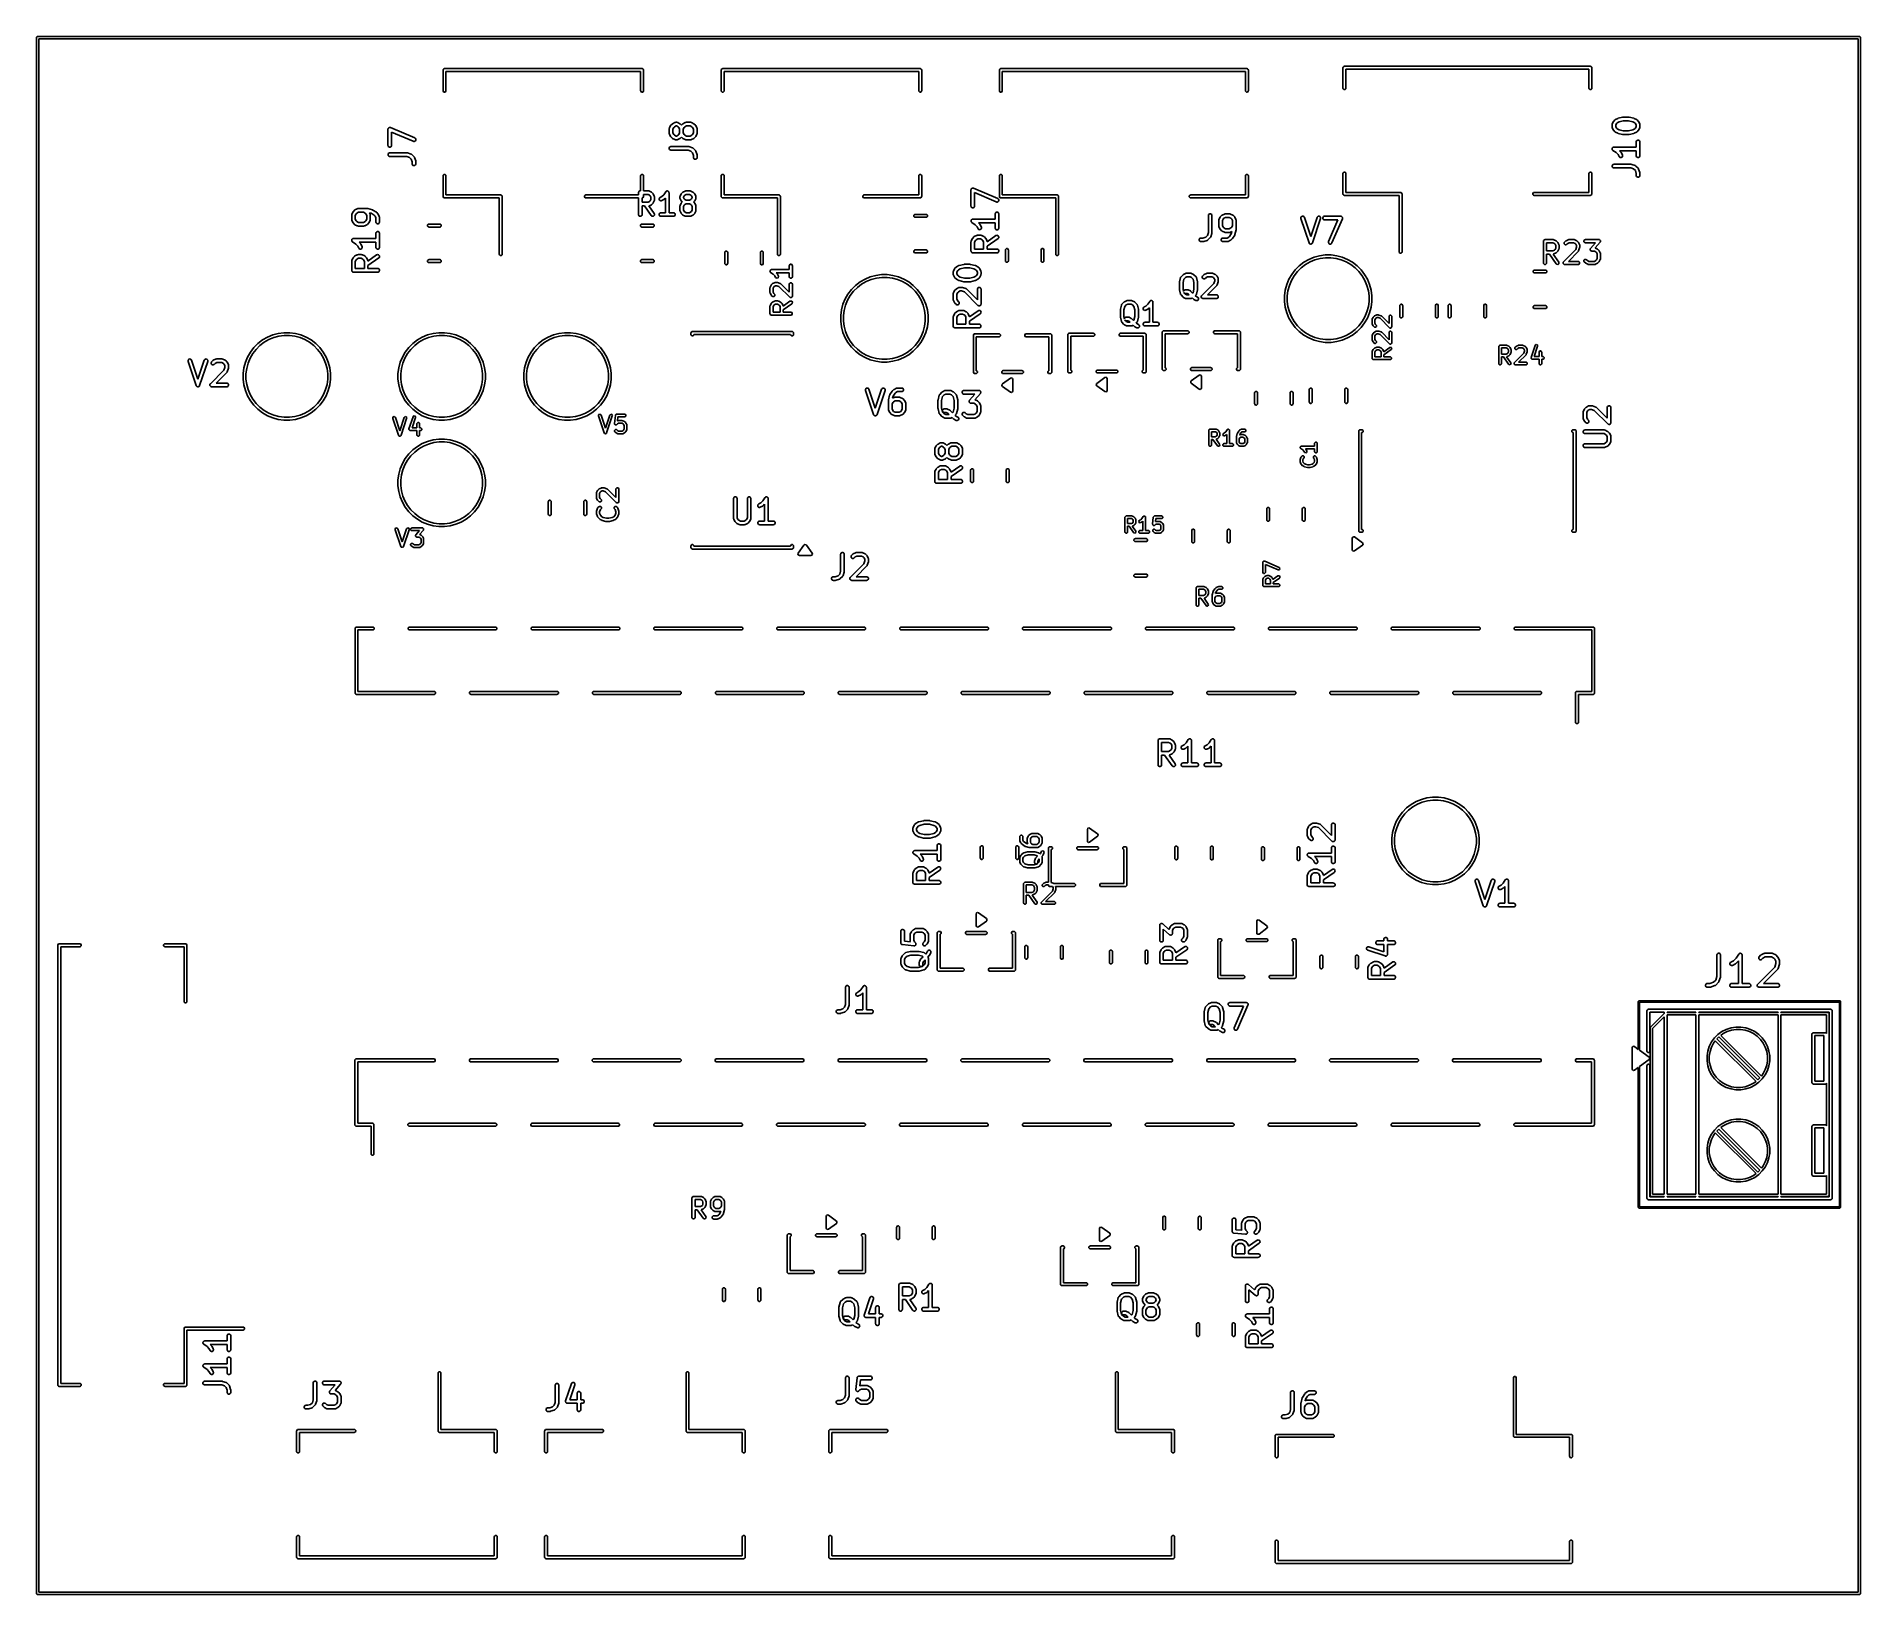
# Model space of a CAD drawing. Header units: millimetres. Extents: x 112.3 to 187.7, y -128.1 to -63.8.
import ezdxf

# ---------------------------------------------------------------- set-up
doc = ezdxf.new("R2010")
doc.units = ezdxf.units.MM
doc.layers.add('F.Silkscreen', color=41, linetype='CONTINUOUS', true_color=0xf2eda1)

msp = doc.modelspace()

# ---------------------------------------------------------------- linework, layer by layer
at = {"layer": 'F.Silkscreen', "linetype": 'CONTINUOUS'}
for p, q in [((112.35, -63.8), (112.353806, -63.780866)), ((112.35, -128.099999), (112.35, -63.8)), ((112.353806, -63.780866), (112.380866, -63.753806)), ((112.380866, -63.753806), (112.4, -63.75)), ((112.4, -63.75), (187.699999, -63.75)), ((112.45, -63.85), (112.45, -128.049999)), ((187.649999, -63.85), (112.45, -63.85)), ((187.649999, -128.049999), (187.649999, -63.85)), ((187.699999, -63.75), (187.719133, -63.753806)), ((187.719133, -63.753806), (187.746193, -63.780866)), ((187.746193, -63.780866), (187.749999, -63.8)), ((187.749999, -63.8), (187.749999, -128.099999)), ((129.155, -65.14), (129.159567, -65.117039)), ((129.155, -65.99), (129.155, -65.14)), ((129.159567, -65.117039), (129.192039, -65.084567)), ((129.192039, -65.084567), (129.215, -65.08)), ((129.215, -65.08), (137.385, -65.08)), ((137.325, -65.2), (129.275, -65.2)), ((129.275, -65.2), (129.275, -65.99)), ((137.325, -65.99), (137.325, -65.2)), ((137.385, -65.08), (137.407961, -65.084567)), ((137.407961, -65.084567), (137.440433, -65.117039)), ((137.440433, -65.117039), (137.445, -65.14)), ((137.445, -65.14), (137.445, -65.99)), ((140.655, -65.14), (140.659567, -65.117039)), ((140.655, -65.99), (140.655, -65.14)), ((140.659567, -65.117039), (140.692039, -65.084567)), ((140.692039, -65.084567), (140.715, -65.08)), ((140.715, -65.08), (148.885, -65.08)), ((148.825, -65.2), (140.775, -65.2)), ((140.775, -65.2), (140.775, -65.99)), ((148.825, -65.99), (148.825, -65.2)), ((148.885, -65.08), (148.907961, -65.084567)), ((148.907961, -65.084567), (148.940433, -65.117039)), ((148.940433, -65.117039), (148.945, -65.14)), ((148.945, -65.14), (148.945, -65.99)), ((152.155, -65.14), (152.159567, -65.117039)), ((152.155, -65.99), (152.155, -65.14)), ((152.159567, -65.117039), (152.192039, -65.084567)), ((152.192039, -65.084567), (152.215, -65.08)), ((152.215, -65.08), (162.385, -65.08)), ((162.325, -65.2), (152.275, -65.2)), ((152.275, -65.2), (152.275, -65.99)), ((162.325, -65.99), (162.325, -65.2)), ((162.385, -65.08), (162.407961, -65.084567)), ((162.407961, -65.084567), (162.440433, -65.117039)), ((162.440433, -65.117039), (162.445, -65.14)), ((162.445, -65.14), (162.445, -65.99)), ((166.355, -65.04), (166.359567, -65.017039)), ((166.355, -65.89), (166.355, -65.04)), ((166.359567, -65.017039), (166.392039, -64.984567)), ((166.392039, -64.984567), (166.415, -64.98)), ((166.415, -64.98), (176.585, -64.98)), ((176.525, -65.1), (166.475, -65.1)), ((166.475, -65.1), (166.475, -65.89)), ((176.525, -65.89), (176.525, -65.1)), ((176.585, -64.98), (176.607961, -64.984567)), ((176.607961, -64.984567), (176.640433, -65.017039)), ((176.640433, -65.017039), (176.645, -65.04)), ((176.645, -65.04), (176.645, -65.89)), ((129.159567, -66.012961), (129.155, -65.99)), ((129.192039, -66.045433), (129.159567, -66.012961)), ((129.237961, -66.045433), (129.192039, -66.045433)), ((129.270433, -66.012961), (129.237961, -66.045433)), ((129.275, -65.99), (129.270433, -66.012961)), ((137.329567, -66.012961), (137.325, -65.99)), ((137.362039, -66.045433), (137.329567, -66.012961)), ((137.407961, -66.045433), (137.362039, -66.045433)), ((137.440433, -66.012961), (137.407961, -66.045433)), ((137.445, -65.99), (137.440433, -66.012961)), ((140.659567, -66.012961), (140.655, -65.99)), ((140.692039, -66.045433), (140.659567, -66.012961)), ((140.737961, -66.045433), (140.692039, -66.045433)), ((140.770433, -66.012961), (140.737961, -66.045433)), ((140.775, -65.99), (140.770433, -66.012961)), ((148.829567, -66.012961), (148.825, -65.99)), ((148.862039, -66.045433), (148.829567, -66.012961)), ((148.907961, -66.045433), (148.862039, -66.045433)), ((148.940433, -66.012961), (148.907961, -66.045433)), ((148.945, -65.99), (148.940433, -66.012961)), ((152.159567, -66.012961), (152.155, -65.99)), ((152.192039, -66.045433), (152.159567, -66.012961)), ((152.237961, -66.045433), (152.192039, -66.045433)), ((152.270433, -66.012961), (152.237961, -66.045433)), ((152.275, -65.99), (152.270433, -66.012961)), ((162.329567, -66.012961), (162.325, -65.99)), ((162.362039, -66.045433), (162.329567, -66.012961)), ((162.407961, -66.045433), (162.362039, -66.045433)), ((162.440433, -66.012961), (162.407961, -66.045433)), ((162.445, -65.99), (162.440433, -66.012961)), ((166.359567, -65.912961), (166.355, -65.89)), ((166.392039, -65.945433), (166.359567, -65.912961)), ((166.437961, -65.945433), (166.392039, -65.945433)), ((166.470433, -65.912961), (166.437961, -65.945433)), ((166.475, -65.89), (166.470433, -65.912961)), ((176.529567, -65.912961), (176.525, -65.89)), ((176.562039, -65.945433), (176.529567, -65.912961)), ((176.607961, -65.945433), (176.562039, -65.945433)), ((176.640433, -65.912961), (176.607961, -65.945433)), ((176.645, -65.89), (176.640433, -65.912961)), ((177.727105, -67.132), (177.917581, -67.084381)), ((177.917581, -67.084381), (177.920117, -67.084005)), ((177.920117, -67.084005), (177.921139, -67.083583)), ((177.921139, -67.083583), (177.926651, -67.08304)), ((177.926651, -67.08304), (177.932125, -67.082231)), ((177.932125, -67.082231), (177.933217, -67.082393)), ((177.933217, -67.082393), (177.935771, -67.082142)), ((177.935771, -67.082142), (178.173866, -67.082142)), ((178.173866, -67.082142), (178.176419, -67.082393)), ((178.176419, -67.082393), (178.177512, -67.082231)), ((178.177512, -67.082231), (178.182985, -67.08304)), ((178.182985, -67.08304), (178.188498, -67.083583)), ((178.188498, -67.083583), (178.189519, -67.084005)), ((178.189519, -67.084005), (178.192056, -67.084381)), ((178.192056, -67.084381), (178.382532, -67.132)), ((126.879819, -67.585714), (126.88126, -67.571082)), ((126.879819, -68.25238), (126.879819, -67.585714)), ((126.88126, -67.571082), (126.881438, -67.570651)), ((126.881438, -67.570651), (126.881444, -67.570187)), ((126.881444, -67.570187), (126.887032, -67.557146)), ((126.887032, -67.557146), (126.892459, -67.544046)), ((126.892459, -67.544046), (126.892787, -67.543717)), ((126.892787, -67.543717), (126.892971, -67.543289)), ((126.892971, -67.543289), (126.903131, -67.533373)), ((126.903131, -67.533373), (126.913151, -67.523354)), ((126.913151, -67.523354), (126.913581, -67.523175)), ((126.913581, -67.523175), (126.913915, -67.52285)), ((126.913915, -67.52285), (126.927097, -67.517576)), ((126.927097, -67.517576), (126.940187, -67.512155)), ((126.940187, -67.512155), (126.940653, -67.512155)), ((126.940653, -67.512155), (126.941085, -67.511982)), ((126.941085, -67.511982), (126.955265, -67.512155)), ((126.955265, -67.512155), (126.969451, -67.512155)), ((126.969451, -67.512155), (126.969881, -67.512333)), ((126.969881, -67.512333), (126.970346, -67.512339)), ((126.970346, -67.512339), (126.984363, -67.516778)), ((126.984363, -67.516778), (127.984363, -67.945349)), ((127.925275, -68.083221), (127.029819, -67.699454)), ((127.029819, -67.699454), (127.029819, -68.25238)), ((138.508562, -67.563656), (138.510003, -67.549024)), ((138.508562, -67.754132), (138.508562, -67.563656)), ((138.510003, -67.768764), (138.508562, -67.754132)), ((138.510003, -67.549024), (138.511034, -67.546534)), ((138.511034, -67.771253), (138.510003, -67.768764)), ((138.511034, -67.546534), (138.511225, -67.543847)), ((138.511225, -67.773941), (138.511034, -67.771253)), ((138.511225, -67.543847), (138.51648, -67.530115)), ((138.51648, -67.787673), (138.511225, -67.773941)), ((138.51648, -67.530115), (138.564099, -67.434877)), ((138.564099, -67.882911), (138.51648, -67.787673)), ((138.564099, -67.434877), (138.568063, -67.428577)), ((138.568063, -67.428577), (138.568821, -67.42675)), ((138.568821, -67.42675), (138.570509, -67.424693)), ((138.570509, -67.424693), (138.571931, -67.422434)), ((138.571931, -67.422434), (138.573429, -67.421134)), ((138.573429, -67.421134), (138.578148, -67.415385)), ((138.578148, -67.415385), (138.625767, -67.367766)), ((138.625767, -67.367766), (138.631516, -67.363047)), ((138.631516, -67.363047), (138.632816, -67.361549)), ((138.632816, -67.361549), (138.635075, -67.360127)), ((138.635075, -67.360127), (138.637132, -67.358439)), ((138.637132, -67.358439), (138.638959, -67.357681)), ((138.638959, -67.357681), (138.645259, -67.353717)), ((138.645259, -67.353717), (138.740497, -67.306098)), ((138.69282, -67.512845), (138.658562, -67.581361)), ((138.658562, -67.581361), (138.658562, -67.736427)), ((138.658562, -67.736427), (138.69282, -67.804943)), ((138.723227, -67.482438), (138.69282, -67.512845)), ((138.69282, -67.804943), (138.723227, -67.83535)), ((138.791743, -67.44818), (138.723227, -67.482438)), ((138.723227, -67.83535), (138.791743, -67.869608)), ((138.740497, -67.306098), (138.754228, -67.300843)), ((138.754228, -67.300843), (138.756917, -67.300651)), ((138.756917, -67.300651), (138.759406, -67.299621)), ((138.759406, -67.299621), (138.774038, -67.29818)), ((138.774038, -67.29818), (138.821657, -67.29818)), ((138.803952, -67.44818), (138.791743, -67.44818)), ((138.872468, -67.482438), (138.803952, -67.44818)), ((138.803952, -67.869608), (138.872468, -67.83535)), ((138.821657, -67.29818), (138.836289, -67.299621)), ((138.836289, -67.299621), (138.838778, -67.300652)), ((138.838778, -67.300652), (138.841466, -67.300843)), ((138.841466, -67.300843), (138.855198, -67.306098)), ((138.855198, -67.306098), (138.950436, -67.353717)), ((138.902875, -67.512845), (138.872468, -67.482438)), ((138.872468, -67.83535), (138.902875, -67.804943)), ((138.937133, -67.581361), (138.902875, -67.512845)), ((138.902875, -67.804943), (138.937133, -67.736427)), ((138.937133, -67.736427), (138.937133, -67.581361)), ((138.950436, -67.353717), (138.956735, -67.357681)), ((138.956735, -67.357681), (138.958563, -67.358439)), ((138.958563, -67.358439), (138.960619, -67.360127)), ((138.960619, -67.360127), (138.962879, -67.361549)), ((138.962879, -67.361549), (138.964178, -67.363047)), ((138.964178, -67.363047), (138.969928, -67.367766)), ((138.969928, -67.367766), (139.012133, -67.409971)), ((139.012133, -67.409971), (139.054338, -67.367766)), ((139.054338, -67.367766), (139.060087, -67.363047)), ((139.060087, -67.363047), (139.061387, -67.361549)), ((139.061387, -67.361549), (139.063646, -67.360127)), ((139.063646, -67.360127), (139.065703, -67.358439)), ((139.065703, -67.358439), (139.06753, -67.357681)), ((139.06753, -67.357681), (139.07383, -67.353717)), ((139.07383, -67.353717), (139.169068, -67.306098)), ((139.121391, -67.512845), (139.087133, -67.581361)), ((139.087133, -67.581361), (139.087133, -67.736427)), ((139.087133, -67.736427), (139.121391, -67.804943)), ((139.151798, -67.482438), (139.121391, -67.512845)), ((139.121391, -67.804943), (139.151798, -67.83535)), ((139.220314, -67.44818), (139.151798, -67.482438)), ((139.151798, -67.83535), (139.220314, -67.869608)), ((139.169068, -67.306098), (139.182799, -67.300843)), ((139.182799, -67.300843), (139.185488, -67.300651)), ((139.185488, -67.300651), (139.187977, -67.299621)), ((139.187977, -67.299621), (139.202609, -67.29818)), ((139.202609, -67.29818), (139.393085, -67.29818)), ((139.37538, -67.44818), (139.220314, -67.44818)), ((139.443896, -67.482438), (139.37538, -67.44818)), ((139.37538, -67.869608), (139.443896, -67.835349)), ((139.393085, -67.29818), (139.407717, -67.299621)), ((139.407717, -67.299621), (139.410206, -67.300652)), ((139.410206, -67.300652), (139.412894, -67.300843)), ((139.412894, -67.300843), (139.426626, -67.306098)), ((139.426626, -67.306098), (139.521864, -67.353717)), ((139.474304, -67.512845), (139.443896, -67.482438)), ((139.443896, -67.835349), (139.474304, -67.804942)), ((139.508562, -67.581361), (139.474304, -67.512845)), ((139.474304, -67.804942), (139.508562, -67.736427)), ((139.508562, -67.736427), (139.508562, -67.581361)), ((139.521864, -67.353717), (139.52816, -67.35768)), ((139.52816, -67.35768), (139.52999, -67.358438)), ((139.52999, -67.358438), (139.532048, -67.360127)), ((139.532048, -67.360127), (139.534307, -67.361549)), ((139.534307, -67.361549), (139.535606, -67.363047)), ((139.535606, -67.363047), (139.541355, -67.367765)), ((139.541355, -67.367765), (139.588975, -67.415384)), ((139.588975, -67.415384), (139.593693, -67.421133)), ((139.593693, -67.421133), (139.595193, -67.422434)), ((139.595193, -67.422434), (139.596615, -67.424693)), ((139.596615, -67.424693), (139.598303, -67.42675)), ((139.598303, -67.42675), (139.59906, -67.428577)), ((139.59906, -67.428577), (139.603025, -67.434877)), ((139.603025, -67.434877), (139.650644, -67.530115)), ((139.650644, -67.787673), (139.603025, -67.882911)), ((139.650644, -67.530115), (139.655899, -67.543846)), ((139.655899, -67.773942), (139.650644, -67.787673)), ((139.655899, -67.543846), (139.65609, -67.546535)), ((139.65609, -67.771252), (139.655899, -67.773942)), ((139.65609, -67.546535), (139.657121, -67.549024)), ((139.657121, -67.768764), (139.65609, -67.771252)), ((139.657121, -67.549024), (139.658562, -67.563656)), ((139.658562, -67.754132), (139.657121, -67.768764)), ((139.658562, -67.563656), (139.658562, -67.754132)), ((177.479819, -67.395237), (177.48126, -67.380605)), ((177.479819, -67.490475), (177.479819, -67.395237)), ((177.48126, -67.505107), (177.479819, -67.490475)), ((177.48126, -67.380605), (177.482291, -67.378115)), ((177.482291, -67.507596), (177.48126, -67.505107)), ((177.482291, -67.378115), (177.482482, -67.375428)), ((177.482482, -67.510284), (177.482291, -67.507596)), ((177.482482, -67.375428), (177.487737, -67.361696)), ((177.487737, -67.524016), (177.482482, -67.510284)), ((177.487737, -67.361696), (177.535356, -67.266458)), ((177.535356, -67.619254), (177.487737, -67.524016)), ((177.535356, -67.266458), (177.53932, -67.260158)), ((177.53932, -67.625553), (177.535356, -67.619254)), ((177.53932, -67.260158), (177.540078, -67.258331)), ((177.540078, -67.627381), (177.53932, -67.625553)), ((177.540078, -67.258331), (177.541766, -67.256274)), ((177.541766, -67.629437), (177.540078, -67.627381)), ((177.541766, -67.256274), (177.543188, -67.254015)), ((177.543188, -67.631697), (177.541766, -67.629437)), ((177.543188, -67.254015), (177.544686, -67.252715)), ((177.544686, -67.632996), (177.543188, -67.631697)), ((177.544686, -67.252715), (177.549405, -67.246966)), ((177.549405, -67.638746), (177.544686, -67.632996)), ((177.549405, -67.246966), (177.597024, -67.199347)), ((177.597024, -67.686365), (177.549405, -67.638746)), ((177.597024, -67.199347), (177.602773, -67.194628)), ((177.602773, -67.691083), (177.597024, -67.686365)), ((177.602773, -67.194628), (177.604073, -67.19313)), ((177.604073, -67.692582), (177.602773, -67.691083)), ((177.604073, -67.19313), (177.606332, -67.191708)), ((177.606332, -67.694003), (177.604073, -67.692582)), ((177.606332, -67.191708), (177.608389, -67.19002)), ((177.608389, -67.695692), (177.606332, -67.694003)), ((177.608389, -67.19002), (177.610216, -67.189262)), ((177.610216, -67.696449), (177.608389, -67.695692)), ((177.610216, -67.189262), (177.616516, -67.185298)), ((177.616516, -67.700414), (177.610216, -67.696449)), ((177.616516, -67.185298), (177.711754, -67.137679)), ((177.711754, -67.748033), (177.616516, -67.700414)), ((177.664077, -67.344426), (177.629819, -67.412942)), ((177.629819, -67.412942), (177.629819, -67.47277)), ((177.629819, -67.47277), (177.664077, -67.541286)), ((177.694484, -67.314019), (177.664077, -67.344426)), ((177.664077, -67.541286), (177.694484, -67.571693)), ((177.771471, -67.275525), (177.694484, -67.314019)), ((177.694484, -67.571693), (177.771471, -67.610186)), ((177.711754, -67.137679), (177.712823, -67.137269)), ((177.712823, -67.748442), (177.711754, -67.748033)), ((177.712823, -67.137269), (177.713259, -67.136947)), ((177.713259, -67.748765), (177.712823, -67.748442)), ((177.713259, -67.136947), (177.719395, -67.134754)), ((177.719395, -67.750957), (177.713259, -67.748765)), ((177.719395, -67.134754), (177.725485, -67.132424)), ((177.725485, -67.753288), (177.719395, -67.750957)), ((177.725485, -67.132424), (177.726025, -67.132385)), ((177.726025, -67.753326), (177.725485, -67.753288)), ((177.726025, -67.132385), (177.727105, -67.132)), ((177.727105, -67.753712), (177.726025, -67.753326)), ((177.917581, -67.801331), (177.727105, -67.753712)), ((177.945005, -67.232142), (177.771471, -67.275525)), ((177.771471, -67.610186), (177.945005, -67.65357)), ((177.920117, -67.801706), (177.917581, -67.801331)), ((177.921139, -67.802129), (177.920117, -67.801706)), ((177.926651, -67.802671), (177.921139, -67.802129)), ((177.932125, -67.803481), (177.926651, -67.802671)), ((177.933217, -67.803318), (177.932125, -67.803481)), ((177.935771, -67.80357), (177.933217, -67.803318)), ((178.173866, -67.80357), (177.935771, -67.80357)), ((178.164632, -67.232142), (177.945005, -67.232142)), ((177.945005, -67.65357), (178.164632, -67.65357)), ((178.338166, -67.275525), (178.164632, -67.232142)), ((178.164632, -67.65357), (178.338166, -67.610186)), ((178.176419, -67.803318), (178.173866, -67.80357)), ((178.177512, -67.803481), (178.176419, -67.803318)), ((178.182985, -67.802671), (178.177512, -67.803481)), ((178.188498, -67.802129), (178.182985, -67.802671)), ((178.189519, -67.801706), (178.188498, -67.802129)), ((178.192056, -67.801331), (178.189519, -67.801706)), ((178.382532, -67.753712), (178.192056, -67.801331)), ((178.415153, -67.314019), (178.338166, -67.275525)), ((178.338166, -67.610186), (178.415153, -67.571692)), ((178.382532, -67.132), (178.383611, -67.132385)), ((178.383611, -67.753326), (178.382532, -67.753712)), ((178.383611, -67.132385), (178.384151, -67.132424)), ((178.384151, -67.753288), (178.383611, -67.753326)), ((178.384151, -67.132424), (178.390232, -67.134751)), ((178.390232, -67.75096), (178.384151, -67.753288)), ((178.390232, -67.134751), (178.396378, -67.136947)), ((178.396378, -67.748765), (178.390232, -67.75096)), ((178.396378, -67.136947), (178.396813, -67.137269)), ((178.396813, -67.748442), (178.396378, -67.748765)), ((178.396813, -67.137269), (178.397883, -67.137679)), ((178.397883, -67.748033), (178.396813, -67.748442)), ((178.397883, -67.137679), (178.493121, -67.185298)), ((178.493121, -67.700414), (178.397883, -67.748033)), ((178.445561, -67.344426), (178.415153, -67.314019)), ((178.415153, -67.571692), (178.445561, -67.541285)), ((178.479819, -67.412942), (178.445561, -67.344426)), ((178.445561, -67.541285), (178.479819, -67.47277)), ((178.479819, -67.47277), (178.479819, -67.412942)), ((178.493121, -67.185298), (178.499417, -67.189261)), ((178.499417, -67.69645), (178.493121, -67.700414)), ((178.499417, -67.189261), (178.501247, -67.190019)), ((178.501247, -67.695693), (178.499417, -67.69645)), ((178.501247, -67.190019), (178.503305, -67.191708)), ((178.503305, -67.694003), (178.501247, -67.695693)), ((178.503305, -67.191708), (178.505564, -67.19313)), ((178.505564, -67.692582), (178.503305, -67.694003)), ((178.505564, -67.19313), (178.506863, -67.194628)), ((178.506863, -67.691083), (178.505564, -67.692582)), ((178.506863, -67.194628), (178.512612, -67.199346)), ((178.512612, -67.686366), (178.506863, -67.691083)), ((178.512612, -67.199346), (178.560232, -67.246965)), ((178.560232, -67.638747), (178.512612, -67.686366)), ((178.560232, -67.246965), (178.56495, -67.252714)), ((178.56495, -67.632997), (178.560232, -67.638747)), ((178.56495, -67.252714), (178.56645, -67.254015)), ((178.56645, -67.631697), (178.56495, -67.632997)), ((178.56645, -67.254015), (178.567872, -67.256274)), ((178.567872, -67.629437), (178.56645, -67.631697)), ((178.567872, -67.256274), (178.56956, -67.258331)), ((178.56956, -67.627381), (178.567872, -67.629437)), ((178.56956, -67.258331), (178.570317, -67.260158)), ((178.570317, -67.625553), (178.56956, -67.627381)), ((178.570317, -67.260158), (178.574282, -67.266458)), ((178.574282, -67.619254), (178.570317, -67.625553)), ((178.574282, -67.266458), (178.621901, -67.361696)), ((178.621901, -67.524016), (178.574282, -67.619254)), ((178.621901, -67.361696), (178.627156, -67.375427)), ((178.627156, -67.510285), (178.621901, -67.524016)), ((178.627156, -67.375427), (178.627347, -67.378116)), ((178.627347, -67.507595), (178.627156, -67.510285)), ((178.627347, -67.378116), (178.628378, -67.380605)), ((178.628378, -67.505107), (178.627347, -67.507595)), ((178.628378, -67.380605), (178.629819, -67.395237)), ((178.629819, -67.490475), (178.628378, -67.505107)), ((178.629819, -67.395237), (178.629819, -67.490475)), ((126.88126, -68.267012), (126.879819, -68.25238)), ((126.892459, -68.294048), (126.88126, -68.267012)), ((126.88126, -68.618701), (126.892459, -68.591665)), ((126.913151, -68.31474), (126.892459, -68.294048)), ((126.892459, -68.591665), (126.913151, -68.570973)), ((126.940187, -68.325939), (126.913151, -68.31474)), ((126.913151, -68.570973), (126.940187, -68.559774)), ((126.969451, -68.325939), (126.940187, -68.325939)), ((126.940187, -68.559774), (126.954819, -68.558333)), ((126.954819, -68.558333), (127.669104, -68.558333)), ((126.996487, -68.31474), (126.969451, -68.325939)), ((127.017179, -68.294048), (126.996487, -68.31474)), ((127.028378, -68.267012), (127.017179, -68.294048)), ((127.029819, -68.25238), (127.028378, -68.267012)), ((127.669104, -68.558333), (127.676509, -68.559062)), ((127.676509, -68.559062), (127.678484, -68.558922)), ((127.678484, -68.558922), (127.681081, -68.559512)), ((127.681081, -68.559512), (127.683736, -68.559774)), ((127.683736, -68.559774), (127.685567, -68.560532)), ((127.685567, -68.560532), (127.692821, -68.562182)), ((127.692821, -68.562182), (127.835678, -68.609801)), ((127.835678, -68.609801), (127.849103, -68.615795)), ((127.939291, -68.08766), (127.925275, -68.083221)), ((127.968553, -68.088017), (127.939291, -68.08766)), ((127.995723, -68.077149), (127.968553, -68.088017)), ((127.984363, -67.945349), (127.997244, -67.952437)), ((128.016666, -68.05671), (127.995723, -68.077149)), ((127.997244, -67.952437), (128.017682, -67.973381)), ((128.028194, -68.029812), (128.016666, -68.05671)), ((128.017682, -67.973381), (128.02855, -68.000551)), ((128.02855, -68.000551), (128.028194, -68.029812)), ((138.510003, -68.358548), (138.521202, -68.331512)), ((138.510003, -68.387812), (138.510003, -68.358548)), ((138.521202, -68.414848), (138.510003, -68.387812)), ((138.521202, -68.331512), (138.541894, -68.31082)), ((138.541894, -68.43554), (138.521202, -68.414848)), ((138.541894, -68.31082), (138.56893, -68.299621)), ((138.56893, -68.446739), (138.541894, -68.43554)), ((138.568063, -67.88921), (138.564099, -67.882911)), ((138.568821, -67.891038), (138.568063, -67.88921)), ((138.570509, -67.893094), (138.568821, -67.891038)), ((138.56893, -68.299621), (138.583562, -68.29818)), ((138.583562, -68.44818), (138.56893, -68.446739)), ((138.571931, -67.895354), (138.570509, -67.893094)), ((138.573429, -67.896653), (138.571931, -67.895354)), ((138.578148, -67.902403), (138.573429, -67.896653)), ((138.625767, -67.950022), (138.578148, -67.902403)), ((138.583562, -68.29818), (139.297847, -68.29818)), ((139.285677, -68.44818), (138.583562, -68.44818)), ((138.631516, -67.95474), (138.625767, -67.950022)), ((138.632816, -67.956239), (138.631516, -67.95474)), ((138.635075, -67.95766), (138.632816, -67.956239)), ((138.637132, -67.959349), (138.635075, -67.95766)), ((138.638959, -67.960106), (138.637132, -67.959349)), ((138.645259, -67.964071), (138.638959, -67.960106)), ((138.740497, -68.01169), (138.645259, -67.964071)), ((138.754228, -68.016945), (138.740497, -68.01169)), ((138.756917, -68.017136), (138.754228, -68.016945)), ((138.759406, -68.018167), (138.756917, -68.017136)), ((138.774038, -68.019608), (138.759406, -68.018167)), ((138.821657, -68.019608), (138.774038, -68.019608)), ((138.791743, -67.869608), (138.803952, -67.869608)), ((138.836289, -68.018167), (138.821657, -68.019608)), ((138.838778, -68.017135), (138.836289, -68.018167)), ((138.841466, -68.016945), (138.838778, -68.017135)), ((138.855198, -68.01169), (138.841466, -68.016945)), ((138.950436, -67.964071), (138.855198, -68.01169)), ((138.956735, -67.960106), (138.950436, -67.964071)), ((138.958563, -67.959349), (138.956735, -67.960106)), ((138.960619, -67.95766), (138.958563, -67.959349)), ((138.962879, -67.956239), (138.960619, -67.95766)), ((138.964178, -67.95474), (138.962879, -67.956239)), ((138.969928, -67.950022), (138.964178, -67.95474)), ((139.012133, -67.907817), (138.969928, -67.950022)), ((139.054338, -67.950022), (139.012133, -67.907817)), ((139.060087, -67.95474), (139.054338, -67.950022)), ((139.061387, -67.956239), (139.060087, -67.95474)), ((139.063646, -67.95766), (139.061387, -67.956239)), ((139.065703, -67.959349), (139.063646, -67.95766)), ((139.06753, -67.960106), (139.065703, -67.959349)), ((139.07383, -67.964071), (139.06753, -67.960106)), ((139.169068, -68.01169), (139.07383, -67.964071)), ((139.182799, -68.016945), (139.169068, -68.01169)), ((139.185488, -68.017136), (139.182799, -68.016945)), ((139.187977, -68.018167), (139.185488, -68.017136)), ((139.202609, -68.019608), (139.187977, -68.018167)), ((139.393085, -68.019608), (139.202609, -68.019608)), ((139.220314, -67.869608), (139.37538, -67.869608)), ((139.40019, -68.486351), (139.285677, -68.44818)), ((139.297847, -68.29818), (139.305252, -68.298909)), ((139.305252, -68.298909), (139.307227, -68.298769)), ((139.307227, -68.298769), (139.309824, -68.299359)), ((139.309824, -68.299359), (139.312479, -68.299621)), ((139.312479, -68.299621), (139.31431, -68.300379)), ((139.31431, -68.300379), (139.321564, -68.302029)), ((139.321564, -68.302029), (139.464421, -68.349648)), ((139.407717, -68.018167), (139.393085, -68.019608)), ((139.470391, -68.556551), (139.40019, -68.486351)), ((139.410206, -68.017135), (139.407717, -68.018167)), ((139.412894, -68.016945), (139.410206, -68.017135)), ((139.426626, -68.01169), (139.412894, -68.016945)), ((139.521864, -67.964071), (139.426626, -68.01169)), ((139.464421, -68.349648), (139.477846, -68.355642)), ((139.508562, -68.671064), (139.470391, -68.556551)), ((139.477846, -68.355642), (139.47988, -68.357406)), ((139.47988, -68.357406), (139.482371, -68.358438)), ((139.482371, -68.358438), (139.493737, -68.367766)), ((139.493737, -68.367766), (139.588976, -68.463004)), ((139.52816, -67.960107), (139.521864, -67.964071)), ((139.52999, -67.95935), (139.52816, -67.960107)), ((139.532048, -67.95766), (139.52999, -67.95935)), ((139.534307, -67.956239), (139.532048, -67.95766)), ((139.535606, -67.95474), (139.534307, -67.956239)), ((139.541355, -67.950023), (139.535606, -67.95474)), ((139.588975, -67.902404), (139.541355, -67.950023)), ((139.593693, -67.896654), (139.588975, -67.902404)), ((139.588976, -68.463004), (139.598304, -68.474369)), ((139.595193, -67.895354), (139.593693, -67.896654)), ((139.596615, -67.893094), (139.595193, -67.895354)), ((139.598303, -67.891038), (139.596615, -67.893094)), ((139.59906, -67.88921), (139.598303, -67.891038)), ((139.598304, -68.474369), (139.599335, -68.476859)), ((139.603025, -67.882911), (139.59906, -67.88921)), ((139.599335, -68.476859), (139.6011, -68.478894)), ((139.6011, -68.478894), (139.607094, -68.49232)), ((139.607094, -68.49232), (139.654713, -68.635176)), ((177.479819, -68.395316), (177.48126, -68.388031)), ((177.48126, -68.40252), (177.479819, -68.395316)), ((177.48126, -68.380605), (177.484072, -68.373816)), ((177.48126, -68.388031), (177.48126, -68.380605)), ((177.48126, -68.409869), (177.48126, -68.40252)), ((177.484101, -68.416729), (177.48126, -68.409869)), ((177.484072, -68.373816), (177.485498, -68.366608)), ((177.485558, -68.42401), (177.484101, -68.416729)), ((177.485498, -68.366608), (177.489617, -68.360429)), ((177.489646, -68.430115), (177.485558, -68.42401)), ((177.489617, -68.360429), (177.492459, -68.353569)), ((177.492459, -68.436905), (177.489646, -68.430115)), ((177.492459, -68.353569), (177.497654, -68.348373)), ((177.497709, -68.442155), (177.492459, -68.436905)), ((177.497654, -68.348373), (177.501731, -68.342259)), ((177.501841, -68.448325), (177.497709, -68.442155)), ((177.501731, -68.342259), (177.5079, -68.338127)), ((177.513099, -68.457545), (177.501841, -68.448325)), ((177.5079, -68.338127), (177.513151, -68.332877)), ((177.513151, -68.457597), (177.513099, -68.457545)), ((177.513151, -68.332877), (177.51994, -68.330064)), ((177.513173, -68.457606), (177.513151, -68.457597)), ((177.513216, -68.457641), (177.513173, -68.457606)), ((177.649894, -68.548759), (177.513216, -68.457641)), ((177.51994, -68.330064), (177.526046, -68.325976)), ((177.526046, -68.325976), (177.533326, -68.324519)), ((177.533326, -68.324519), (177.540187, -68.321678)), ((177.540187, -68.321678), (177.554663, -68.320252)), ((177.554663, -68.320252), (177.55474, -68.320237)), ((177.55474, -68.320237), (177.554766, -68.320242)), ((177.554766, -68.320242), (177.554819, -68.320237)), ((177.554819, -68.320237), (178.479819, -68.320237)), ((177.731275, -68.63014), (177.649894, -68.548759)), ((178.479819, -68.470237), (177.783504, -68.470237)), ((177.783504, -68.470237), (177.845947, -68.53268)), ((177.845947, -68.53268), (177.850667, -68.53843)), ((177.850667, -68.53843), (177.852164, -68.539729)), ((177.852164, -68.539729), (177.853583, -68.541983)), ((177.853583, -68.541983), (177.855275, -68.544045)), ((177.855275, -68.544045), (177.856033, -68.545877)), ((177.856033, -68.545877), (177.859996, -68.552172)), ((177.859996, -68.552172), (177.907615, -68.64741)), ((178.479819, -68.109523), (178.48126, -68.094891)), ((178.479819, -68.320237), (178.479819, -68.109523)), ((178.479819, -68.680951), (178.479819, -68.470237)), ((178.48126, -68.094891), (178.492459, -68.067855)), ((178.492459, -68.067855), (178.513151, -68.047163)), ((178.513151, -68.047163), (178.540187, -68.035964)), ((178.540187, -68.035964), (178.569451, -68.035964)), ((178.569451, -68.035964), (178.596487, -68.047163)), ((178.596487, -68.047163), (178.617179, -68.067855)), ((178.617179, -68.067855), (178.628378, -68.094891)), ((178.628378, -68.094891), (178.629819, -68.109523)), ((178.629819, -68.109523), (178.629819, -68.680951)), ((126.88126, -68.647965), (126.88126, -68.618701)), ((126.892459, -68.675001), (126.88126, -68.647965)), ((126.913151, -68.695693), (126.892459, -68.675001)), ((126.940187, -68.706892), (126.913151, -68.695693)), ((126.954819, -68.708333), (126.940187, -68.706892)), ((127.656934, -68.708333), (126.954819, -68.708333)), ((127.771447, -68.746504), (127.656934, -68.708333)), ((127.841648, -68.816704), (127.771447, -68.746504)), ((127.879819, -68.931217), (127.841648, -68.816704)), ((127.849103, -68.615795), (127.851137, -68.617559)), ((127.851137, -68.617559), (127.853628, -68.618591)), ((127.853628, -68.618591), (127.864994, -68.627919)), ((127.864994, -68.627919), (127.960233, -68.723157)), ((127.879819, -69.014285), (127.879819, -68.931217)), ((127.88126, -69.028917), (127.879819, -69.014285)), ((127.892459, -69.055953), (127.88126, -69.028917)), ((127.913151, -69.076645), (127.892459, -69.055953)), ((127.940187, -69.087844), (127.913151, -69.076645)), ((127.969451, -69.087844), (127.940187, -69.087844)), ((127.960233, -68.723157), (127.969561, -68.734522)), ((127.996487, -69.076645), (127.969451, -69.087844)), ((127.969561, -68.734522), (127.970592, -68.737012)), ((127.970592, -68.737012), (127.972357, -68.739047)), ((127.972357, -68.739047), (127.978351, -68.752473)), ((127.978351, -68.752473), (128.02597, -68.895329)), ((128.017179, -69.055953), (127.996487, -69.076645)), ((128.028378, -69.028917), (128.017179, -69.055953)), ((128.02597, -68.895329), (128.027619, -68.902584)), ((128.027619, -68.902584), (128.028378, -68.904415)), ((128.028378, -68.904415), (128.028639, -68.907068)), ((128.029819, -69.014285), (128.028378, -69.028917)), ((128.028639, -68.907068), (128.02923, -68.909666)), ((128.02923, -68.909666), (128.029089, -68.91164)), ((128.029089, -68.91164), (128.029819, -68.919047)), ((128.029819, -68.919047), (128.029819, -69.014285)), ((139.508562, -68.754132), (139.508562, -68.671064)), ((139.510003, -68.768764), (139.508562, -68.754132)), ((139.521202, -68.7958), (139.510003, -68.768764)), ((139.541894, -68.816492), (139.521202, -68.7958)), ((139.56893, -68.827691), (139.541894, -68.816492)), ((139.598194, -68.827691), (139.56893, -68.827691)), ((139.62523, -68.816492), (139.598194, -68.827691)), ((139.645922, -68.7958), (139.62523, -68.816492)), ((139.657121, -68.768764), (139.645922, -68.7958)), ((139.654713, -68.635176), (139.656362, -68.642431)), ((139.656362, -68.642431), (139.657121, -68.644262)), ((139.657121, -68.644262), (139.657382, -68.646915)), ((139.658562, -68.754132), (139.657121, -68.768764)), ((139.657382, -68.646915), (139.657973, -68.649513)), ((139.657973, -68.649513), (139.657832, -68.651487)), ((139.657832, -68.651487), (139.658562, -68.658894)), ((139.658562, -68.658894), (139.658562, -68.754132)), ((166.359567, -69.387039), (166.392039, -69.354567)), ((166.392039, -69.354567), (166.437961, -69.354567)), ((166.437961, -69.354567), (166.470433, -69.387039)), ((176.529567, -69.387039), (176.562039, -69.354567)), ((176.562039, -69.354567), (176.607961, -69.354567)), ((176.607961, -69.354567), (176.640433, -69.387039)), ((177.48126, -69.094891), (177.492459, -69.067855)), ((177.48126, -69.124155), (177.48126, -69.094891)), ((177.492459, -69.151191), (177.48126, -69.124155)), ((177.492459, -69.067855), (177.513151, -69.047163)), ((177.513151, -69.171883), (177.492459, -69.151191)), ((177.513151, -69.047163), (177.540187, -69.035964)), ((177.540187, -69.183082), (177.513151, -69.171883)), ((177.540187, -69.035964), (177.554819, -69.034523)), ((177.554819, -69.184523), (177.540187, -69.183082)), ((177.554819, -69.034523), (178.269104, -69.034523)), ((178.256934, -69.184523), (177.554819, -69.184523)), ((177.773451, -68.714492), (177.731275, -68.63014)), ((177.781283, -68.726935), (177.773451, -68.714492)), ((177.803391, -68.746108), (177.781283, -68.726935)), ((177.831152, -68.755362), (177.803391, -68.746108)), ((177.860342, -68.753288), (177.831152, -68.755362)), ((177.886517, -68.7402), (177.860342, -68.753288)), ((177.90569, -68.718093), (177.886517, -68.7402)), ((177.914944, -68.690331), (177.90569, -68.718093)), ((177.907615, -68.64741), (177.91287, -68.661141)), ((177.91287, -68.661141), (177.914944, -68.690331)), ((178.371447, -69.222694), (178.256934, -69.184523)), ((178.269104, -69.034523), (178.276509, -69.035252)), ((178.276509, -69.035252), (178.278484, -69.035112)), ((178.278484, -69.035112), (178.281081, -69.035702)), ((178.281081, -69.035702), (178.283736, -69.035964)), ((178.283736, -69.035964), (178.285567, -69.036722)), ((178.285567, -69.036722), (178.292821, -69.038372)), ((178.292821, -69.038372), (178.435678, -69.085991)), ((178.441648, -69.292894), (178.371447, -69.222694)), ((178.435678, -69.085991), (178.449103, -69.091985)), ((178.479819, -69.407407), (178.441648, -69.292894)), ((178.449103, -69.091985), (178.451137, -69.093749)), ((178.451137, -69.093749), (178.453628, -69.094781)), ((178.453628, -69.094781), (178.464994, -69.104109)), ((178.464994, -69.104109), (178.560233, -69.199347)), ((178.48126, -68.695583), (178.479819, -68.680951)), ((178.492459, -68.722619), (178.48126, -68.695583)), ((178.513151, -68.743311), (178.492459, -68.722619)), ((178.540187, -68.75451), (178.513151, -68.743311)), ((178.569451, -68.75451), (178.540187, -68.75451)), ((178.560233, -69.199347), (178.569561, -69.210712)), ((178.596487, -68.743311), (178.569451, -68.75451)), ((178.569561, -69.210712), (178.570592, -69.213202)), ((178.570592, -69.213202), (178.572357, -69.215237)), ((178.572357, -69.215237), (178.578351, -69.228663)), ((178.578351, -69.228663), (178.62597, -69.371519)), ((178.617179, -68.722619), (178.596487, -68.743311)), ((178.628378, -68.695583), (178.617179, -68.722619)), ((178.629819, -68.680951), (178.628378, -68.695583)), ((129.155, -69.51), (129.159567, -69.487039)), ((129.155, -70.36), (129.155, -69.51)), ((129.159567, -69.487039), (129.192039, -69.454567)), ((129.192039, -69.454567), (129.237961, -69.454567)), ((129.237961, -69.454567), (129.270433, -69.487039)), ((129.270433, -69.487039), (129.275, -69.51)), ((129.275, -69.51), (129.275, -70.3)), ((137.325, -69.51), (137.329567, -69.487039)), ((137.325, -70.133557), (137.325, -69.51)), ((137.329567, -69.487039), (137.362039, -69.454567)), ((137.362039, -69.454567), (137.407961, -69.454567)), ((137.407961, -69.454567), (137.440433, -69.487039)), ((137.440433, -69.487039), (137.445, -69.51)), ((137.445, -69.51), (137.445, -70.133557)), ((140.655, -69.51), (140.659567, -69.487039)), ((140.655, -70.36), (140.655, -69.51)), ((140.659567, -69.487039), (140.692039, -69.454567)), ((140.692039, -69.454567), (140.737961, -69.454567)), ((140.737961, -69.454567), (140.770433, -69.487039)), ((140.770433, -69.487039), (140.775, -69.51)), ((140.775, -69.51), (140.775, -70.3)), ((148.825, -69.51), (148.829567, -69.487039)), ((148.825, -70.3), (148.825, -69.51)), ((148.829567, -69.487039), (148.862039, -69.454567)), ((148.862039, -69.454567), (148.907961, -69.454567)), ((148.907961, -69.454567), (148.940433, -69.487039)), ((148.940433, -69.487039), (148.945, -69.51)), ((148.945, -69.51), (148.945, -70.36)), ((150.979819, -70.090476), (150.98126, -70.075844)), ((150.979819, -70.757142), (150.979819, -70.090476)), ((150.98126, -70.075844), (150.981438, -70.075413)), ((150.981438, -70.075413), (150.981444, -70.074949)), ((150.981444, -70.074949), (150.987032, -70.061908)), ((150.987032, -70.061908), (150.992459, -70.048808)), ((150.992459, -70.048808), (150.992787, -70.048479)), ((150.992787, -70.048479), (150.992971, -70.048051)), ((150.992971, -70.048051), (151.003131, -70.038135)), ((151.003131, -70.038135), (151.013151, -70.028116)), ((151.013151, -70.028116), (151.013581, -70.027937)), ((151.013581, -70.027937), (151.013915, -70.027612)), ((151.013915, -70.027612), (151.027097, -70.022338)), ((151.027097, -70.022338), (151.040187, -70.016917)), ((151.040187, -70.016917), (151.040653, -70.016917)), ((151.040653, -70.016917), (151.041085, -70.016744)), ((151.041085, -70.016744), (151.055265, -70.016917)), ((151.055265, -70.016917), (151.069451, -70.016917)), ((151.069451, -70.016917), (151.069881, -70.017095)), ((151.069881, -70.017095), (151.070346, -70.017101)), ((151.070346, -70.017101), (151.084363, -70.02154)), ((151.084363, -70.02154), (152.084363, -70.450111)), ((152.155, -69.51), (152.159567, -69.487039)), ((152.155, -70.36), (152.155, -69.51)), ((152.159567, -69.487039), (152.192039, -69.454567)), ((152.192039, -69.454567), (152.237961, -69.454567)), ((152.237961, -69.454567), (152.270433, -69.487039)), ((152.270433, -69.487039), (152.275, -69.51)), ((152.275, -69.51), (152.275, -70.3)), ((162.325, -69.51), (162.329567, -69.487039)), ((162.325, -70.3), (162.325, -69.51)), ((162.329567, -69.487039), (162.362039, -69.454567)), ((162.362039, -69.454567), (162.407961, -69.454567)), ((162.407961, -69.454567), (162.440433, -69.487039)), ((162.440433, -69.487039), (162.445, -69.51)), ((162.445, -69.51), (162.445, -70.36)), ((166.355, -69.41), (166.359567, -69.387039)), ((166.355, -70.26), (166.355, -69.41)), ((166.470433, -69.387039), (166.475, -69.41)), ((166.475, -69.41), (166.475, -70.2)), ((176.525, -69.41), (176.529567, -69.387039)), ((176.525, -70.2), (176.525, -69.41)), ((176.640433, -69.387039), (176.645, -69.41)), ((176.645, -69.41), (176.645, -70.26)), ((178.479819, -69.490475), (178.479819, -69.407407)), ((178.48126, -69.505107), (178.479819, -69.490475)), ((178.492459, -69.532143), (178.48126, -69.505107)), ((178.513151, -69.552835), (178.492459, -69.532143)), ((178.540187, -69.564034), (178.513151, -69.552835)), ((178.569451, -69.564034), (178.540187, -69.564034)), ((178.596487, -69.552835), (178.569451, -69.564034)), ((178.617179, -69.532143), (178.596487, -69.552835)), ((178.628378, -69.505107), (178.617179, -69.532143)), ((178.62597, -69.371519), (178.627619, -69.378774)), ((178.627619, -69.378774), (178.628378, -69.380605)), ((178.628378, -69.380605), (178.628639, -69.383258)), ((178.629819, -69.490475), (178.628378, -69.505107)), ((178.628639, -69.383258), (178.62923, -69.385856)), ((178.62923, -69.385856), (178.629089, -69.38783)), ((178.629089, -69.38783), (178.629819, -69.395237)), ((178.629819, -69.395237), (178.629819, -69.490475)), ((125.516516, -70.918632), (125.611754, -70.871013)), ((125.611754, -70.871013), (125.625485, -70.865758)), ((125.625485, -70.865758), (125.628174, -70.865566)), ((125.628174, -70.865566), (125.630663, -70.864536)), ((125.630663, -70.864536), (125.645295, -70.863095)), ((125.645295, -70.863095), (126.026247, -70.863095)), ((126.026247, -70.863095), (126.0288, -70.863346)), ((126.0288, -70.863346), (126.029893, -70.863184)), ((126.029893, -70.863184), (126.035366, -70.863993)), ((126.035366, -70.863993), (126.040879, -70.864536)), ((126.040879, -70.864536), (126.0419, -70.864958)), ((126.0419, -70.864958), (126.044437, -70.865334)), ((126.044437, -70.865334), (126.234913, -70.912953)), ((129.159567, -70.382961), (129.155, -70.36)), ((129.192039, -70.415433), (129.159567, -70.382961)), ((129.215, -70.42), (129.192039, -70.415433)), ((131.48, -70.42), (129.215, -70.42)), ((129.275, -70.3), (131.54, -70.3)), ((131.48, -72.75), (131.48, -70.42)), ((131.54, -70.3), (131.562961, -70.304567)), ((131.562961, -70.304567), (131.595433, -70.337039)), ((131.595433, -70.337039), (131.6, -70.36)), ((131.6, -70.36), (131.6, -72.75)), ((135.004567, -70.337039), (135.037039, -70.304567)), ((135.004567, -70.382961), (135.004567, -70.337039)), ((135.037039, -70.415433), (135.004567, -70.382961)), ((135.037039, -70.304567), (135.06, -70.3)), ((135.06, -70.42), (135.037039, -70.415433)), ((135.06, -70.3), (137.232142, -70.3)), ((137.232142, -70.42), (135.06, -70.42)), ((137.232142, -70.208557), (137.233583, -70.193925)), ((137.232142, -70.3), (137.232142, -70.208557)), ((137.232142, -71.108557), (137.232142, -70.42)), ((137.233583, -70.193925), (137.244782, -70.166889)), ((137.244782, -70.166889), (137.265474, -70.146197)), ((137.265474, -70.146197), (137.29251, -70.134998)), ((137.29251, -70.134998), (137.307142, -70.133557)), ((137.307142, -70.133557), (137.325, -70.133557)), ((137.385, -70.42), (137.382142, -70.42)), ((137.382142, -70.42), (137.382142, -70.604985)), ((137.382142, -70.604985), (137.632294, -70.604985)), ((137.482379, -70.754985), (137.382142, -70.754985)), ((137.382142, -70.754985), (137.382142, -71.108557)), ((137.407961, -70.415433), (137.385, -70.42)), ((137.440433, -70.382961), (137.407961, -70.415433)), ((137.445, -70.36), (137.440433, -70.382961)), ((137.445, -70.133557), (137.649999, -70.133557)), ((137.632294, -70.283557), (137.445, -70.283557)), ((137.445, -70.283557), (137.445, -70.36)), ((137.759986, -71.151567), (137.482379, -70.754985)), ((137.691287, -70.313053), (137.632294, -70.283557)), ((137.632294, -70.604985), (137.691287, -70.575488)), ((137.649999, -70.133557), (137.664631, -70.134998)), ((137.664631, -70.753544), (137.664478, -70.753558)), ((137.664478, -70.753558), (137.882871, -71.065548)), ((137.664631, -70.134998), (137.66712, -70.136029)), ((137.66712, -70.752512), (137.664631, -70.753544)), ((137.66712, -70.136029), (137.669808, -70.13622)), ((137.669808, -70.752322), (137.66712, -70.752512)), ((137.669808, -70.13622), (137.68354, -70.141475)), ((137.68354, -70.747067), (137.669808, -70.752322)), ((137.68354, -70.141475), (137.769255, -70.184332)), ((137.769255, -70.70421), (137.68354, -70.747067)), ((137.716932, -70.338698), (137.691287, -70.313053)), ((137.691287, -70.575488), (137.716932, -70.549844)), ((137.746428, -70.39769), (137.716932, -70.338698)), ((137.716932, -70.549844), (137.746428, -70.490852)), ((137.746428, -70.490852), (137.746428, -70.39769)), ((137.769255, -70.184332), (137.775554, -70.188296)), ((137.775554, -70.700245), (137.769255, -70.70421)), ((137.775554, -70.188296), (137.777382, -70.189054)), ((137.777382, -70.699488), (137.775554, -70.700245)), ((137.777382, -70.189054), (137.779438, -70.190742)), ((137.779438, -70.697799), (137.777382, -70.699488)), ((137.779438, -70.190742), (137.781698, -70.192164)), ((137.781698, -70.696378), (137.779438, -70.697799)), ((137.781698, -70.192164), (137.782997, -70.193662)), ((137.782997, -70.694879), (137.781698, -70.696378)), ((137.782997, -70.193662), (137.788747, -70.198381)), ((137.788747, -70.690161), (137.782997, -70.694879)), ((137.788747, -70.198381), (137.831604, -70.241238)), ((137.831604, -70.647304), (137.788747, -70.690161)), ((137.831604, -70.241238), (137.836322, -70.246987)), ((137.836322, -70.641554), (137.831604, -70.647304)), ((137.836322, -70.246987), (137.837821, -70.248287)), ((137.837821, -70.640255), (137.836322, -70.641554)), ((137.837821, -70.248287), (137.839242, -70.250546)), ((137.839242, -70.637995), (137.837821, -70.640255)), ((137.839242, -70.250546), (137.840931, -70.252603)), ((137.840931, -70.635939), (137.839242, -70.637995)), ((137.840931, -70.252603), (137.841688, -70.25443)), ((137.841688, -70.634111), (137.840931, -70.635939)), ((137.841688, -70.25443), (137.845653, -70.26073)), ((137.845653, -70.627812), (137.841688, -70.634111)), ((137.845653, -70.26073), (137.88851, -70.346444)), ((137.88851, -70.542098), (137.845653, -70.627812)), ((137.88851, -70.346444), (137.893765, -70.360176)), ((137.893765, -70.528366), (137.88851, -70.542098)), ((137.893765, -70.360176), (137.893955, -70.362863)), ((137.893955, -70.525678), (137.893765, -70.528366)), ((137.893955, -70.362863), (137.894987, -70.365353)), ((137.894987, -70.523189), (137.893955, -70.525678)), ((137.894987, -70.365353), (137.896428, -70.379985)), ((137.896428, -70.508557), (137.894987, -70.523189)), ((137.896428, -70.379985), (137.896428, -70.508557)), ((138.089874, -70.45632), (138.099127, -70.428559)), ((138.091948, -70.48551), (138.089874, -70.45632)), ((138.105036, -70.511684), (138.091948, -70.48551)), ((138.099127, -70.428559), (138.118301, -70.406451)), ((138.127144, -70.530858), (138.105036, -70.511684)), ((138.118301, -70.406451), (138.130743, -70.398618)), ((138.154905, -70.540111), (138.127144, -70.530858)), ((138.130743, -70.398618), (138.205572, -70.361203)), ((138.184095, -70.538037), (138.154905, -70.540111)), ((138.197827, -70.532782), (138.184095, -70.538037)), ((138.283541, -70.489924), (138.197827, -70.532782)), ((138.205572, -70.361203), (138.277428, -70.289347)), ((138.277428, -70.289347), (138.359024, -70.166955)), ((138.289837, -70.48596), (138.283541, -70.489924)), ((138.291666, -70.485203), (138.289837, -70.48596)), ((138.293725, -70.483512), (138.291666, -70.485203)), ((138.295984, -70.482091), (138.293725, -70.483512)), ((138.297282, -70.480593), (138.295984, -70.482091)), ((138.303032, -70.475875), (138.297282, -70.480593)), ((138.346428, -70.432479), (138.303032, -70.475875)), ((138.346428, -71.033557), (138.346428, -70.432479)), ((138.359024, -70.166955), (138.359057, -70.166913)), ((138.359057, -70.166913), (138.359068, -70.166889)), ((138.359068, -70.166889), (138.359123, -70.166833)), ((138.359123, -70.166833), (138.36834, -70.155579)), ((138.36834, -70.155579), (138.374509, -70.151447)), ((138.374509, -70.151447), (138.37976, -70.146197)), ((138.37976, -70.146197), (138.386549, -70.143384)), ((138.386549, -70.143384), (138.392655, -70.139296)), ((138.392655, -70.139296), (138.399935, -70.137839)), ((138.399935, -70.137839), (138.406796, -70.134998)), ((138.406796, -70.134998), (138.414144, -70.134998)), ((138.414144, -70.134998), (138.421349, -70.133557)), ((138.421349, -70.133557), (138.428633, -70.134998)), ((138.428633, -70.134998), (138.43606, -70.134998)), ((138.43606, -70.134998), (138.442848, -70.13781)), ((138.442848, -70.13781), (138.450057, -70.139236)), ((138.450057, -70.139236), (138.456235, -70.143355)), ((138.456235, -70.143355), (138.463096, -70.146197)), ((138.463096, -70.146197), (138.468291, -70.151392)), ((138.468291, -70.151392), (138.474406, -70.155469)), ((138.474406, -70.155469), (138.478537, -70.161638)), ((138.478537, -70.161638), (138.483788, -70.166889)), ((138.483788, -70.166889), (138.4866, -70.173678)), ((138.4866, -70.173678), (138.490689, -70.179784)), ((138.490689, -70.179784), (138.492145, -70.187064)), ((138.492145, -70.187064), (138.494987, -70.193925)), ((138.494987, -70.193925), (138.496412, -70.208401)), ((138.496412, -70.208401), (138.496428, -70.208478)), ((138.496428, -70.208478), (138.496422, -70.208504)), ((138.496422, -70.208504), (138.496428, -70.208557)), ((138.496428, -70.208557), (138.496428, -71.033557)), ((138.946428, -70.379985), (138.947869, -70.365353)), ((138.946428, -70.422842), (138.946428, -70.379985)), ((138.947869, -70.437474), (138.946428, -70.422842)), ((138.946428, -70.7657), (138.947869, -70.751068)), ((138.946428, -70.937128), (138.946428, -70.7657)), ((138.947869, -70.365353), (138.9489, -70.362863)), ((138.9489, -70.439963), (138.947869, -70.437474)), ((138.947869, -70.751068), (138.9489, -70.748578)), ((138.9489, -70.362863), (138.949091, -70.360176)), ((138.949091, -70.442651), (138.9489, -70.439963)), ((138.9489, -70.748578), (138.949091, -70.745891)), ((138.949091, -70.360176), (138.954346, -70.346444)), ((138.954346, -70.456383), (138.949091, -70.442651)), ((138.949091, -70.745891), (138.954346, -70.732159)), ((138.954346, -70.346444), (138.997203, -70.26073)), ((138.997203, -70.542098), (138.954346, -70.456383)), ((138.954346, -70.732159), (138.997203, -70.646444)), ((138.997203, -70.26073), (139.001167, -70.25443)), ((139.001167, -70.548397), (138.997203, -70.542098)), ((138.997203, -70.646444), (139.001167, -70.640144)), ((139.001167, -70.25443), (139.001925, -70.252603)), ((139.001925, -70.550225), (139.001167, -70.548397)), ((139.001167, -70.640144), (139.001925, -70.638317)), ((139.001925, -70.252603), (139.003613, -70.250546)), ((139.003613, -70.552281), (139.001925, -70.550225)), ((139.001925, -70.638317), (139.003613, -70.63626)), ((139.003613, -70.250546), (139.005035, -70.248287)), ((139.005035, -70.554541), (139.003613, -70.552281)), ((139.003613, -70.63626), (139.005035, -70.634001)), ((139.005035, -70.248287), (139.006533, -70.246987)), ((139.006533, -70.55584), (139.005035, -70.554541)), ((139.005035, -70.634001), (139.006533, -70.632701)), ((139.006533, -70.246987), (139.011252, -70.241238)), ((139.011252, -70.56159), (139.006533, -70.55584)), ((139.006533, -70.632701), (139.011252, -70.626952)), ((139.011252, -70.241238), (139.054109, -70.198381)), ((139.043933, -70.594271), (139.011252, -70.56159)), ((139.011252, -70.626952), (139.043933, -70.594271)), ((139.054109, -70.198381), (139.059858, -70.193662)), ((139.059858, -70.193662), (139.061158, -70.192164)), ((139.061158, -70.192164), (139.063417, -70.190742)), ((139.063417, -70.190742), (139.065474, -70.189054)), ((139.065474, -70.189054), (139.067301, -70.188296)), ((139.067301, -70.188296), (139.073601, -70.184332)), ((139.073601, -70.184332), (139.159316, -70.141475)), ((139.125924, -70.338698), (139.096428, -70.39769)), ((139.096428, -70.39769), (139.096428, -70.405137)), ((139.096428, -70.405137), (139.125924, -70.46413)), ((139.125924, -70.724411), (139.096428, -70.783404)), ((139.096428, -70.783404), (139.096428, -70.919423)), ((139.151568, -70.313053), (139.125924, -70.338698)), ((139.125924, -70.46413), (139.151568, -70.489774)), ((139.151568, -70.698767), (139.125924, -70.724411)), ((139.210562, -70.283557), (139.151568, -70.313053)), ((139.151568, -70.489774), (139.210562, -70.519271)), ((139.210562, -70.669271), (139.151568, -70.698767)), ((139.159316, -70.141475), (139.173048, -70.13622)), ((139.173048, -70.13622), (139.175735, -70.136029)), ((139.175735, -70.136029), (139.178225, -70.134998)), ((139.178225, -70.134998), (139.192857, -70.133557)), ((139.192857, -70.133557), (139.364285, -70.133557)), ((139.34658, -70.283557), (139.210562, -70.283557)), ((139.210562, -70.519271), (139.34658, -70.519271)), ((139.34658, -70.669271), (139.210562, -70.669271)), ((139.405573, -70.313053), (139.34658, -70.283557)), ((139.34658, -70.519271), (139.405573, -70.489774)), ((139.405573, -70.698767), (139.34658, -70.669271)), ((139.364285, -70.133557), (139.378917, -70.134998)), ((139.378917, -70.134998), (139.381406, -70.136029)), ((139.381406, -70.136029), (139.384094, -70.13622)), ((139.384094, -70.13622), (139.397826, -70.141475)), ((139.397826, -70.141475), (139.483541, -70.184332)), ((139.431218, -70.338698), (139.405573, -70.313053)), ((139.405573, -70.489774), (139.431217, -70.46413)), ((139.431217, -70.724411), (139.405573, -70.698767)), ((139.431217, -70.46413), (139.460714, -70.405137)), ((139.460714, -70.783404), (139.431217, -70.724411)), ((139.460714, -70.39769), (139.431218, -70.338698)), ((139.460714, -70.405137), (139.460714, -70.39769)), ((139.460714, -70.919423), (139.460714, -70.783404)), ((139.483541, -70.184332), (139.48984, -70.188296)), ((139.48984, -70.188296), (139.491668, -70.189054)), ((139.491668, -70.189054), (139.493724, -70.190742)), ((139.493724, -70.190742), (139.495984, -70.192164)), ((139.495984, -70.192164), (139.497283, -70.193662)), ((139.497283, -70.193662), (139.503033, -70.198381)), ((139.503033, -70.198381), (139.54589, -70.241238)), ((139.54589, -70.56159), (139.513209, -70.594271)), ((139.513209, -70.594271), (139.54589, -70.626952)), ((139.54589, -70.241238), (139.550608, -70.246987)), ((139.550608, -70.55584), (139.54589, -70.56159)), ((139.54589, -70.626952), (139.550608, -70.632701)), ((139.550608, -70.246987), (139.552107, -70.248287)), ((139.552107, -70.554541), (139.550608, -70.55584)), ((139.550608, -70.632701), (139.552107, -70.634001)), ((139.552107, -70.248287), (139.553528, -70.250546)), ((139.553528, -70.552281), (139.552107, -70.554541)), ((139.552107, -70.634001), (139.553528, -70.63626)), ((139.553528, -70.250546), (139.555217, -70.252603)), ((139.555217, -70.550225), (139.553528, -70.552281)), ((139.553528, -70.63626), (139.555217, -70.638317)), ((139.555217, -70.252603), (139.555974, -70.25443)), ((139.555974, -70.548397), (139.555217, -70.550225)), ((139.555217, -70.638317), (139.555974, -70.640144)), ((139.555974, -70.25443), (139.559939, -70.26073)), ((139.559939, -70.542098), (139.555974, -70.548397)), ((139.555974, -70.640144), (139.559939, -70.646444)), ((139.559939, -70.26073), (139.602796, -70.346444)), ((139.602796, -70.456383), (139.559939, -70.542098)), ((139.559939, -70.646444), (139.602796, -70.732159)), ((139.602796, -70.346444), (139.608051, -70.360176)), ((139.608051, -70.442651), (139.602796, -70.456383)), ((139.602796, -70.732159), (139.608051, -70.745891)), ((139.608051, -70.360176), (139.608241, -70.362863)), ((139.608241, -70.439963), (139.608051, -70.442651)), ((139.608051, -70.745891), (139.608241, -70.748578)), ((139.608241, -70.362863), (139.609273, -70.365353)), ((139.609273, -70.437474), (139.608241, -70.439963)), ((139.608241, -70.748578), (139.609273, -70.751068)), ((139.609273, -70.365353), (139.610714, -70.379985)), ((139.610714, -70.422842), (139.609273, -70.437474)), ((139.609273, -70.751068), (139.610714, -70.7657)), ((139.610714, -70.379985), (139.610714, -70.422842)), ((139.610714, -70.7657), (139.610714, -70.937128)), ((140.659567, -70.382961), (140.655, -70.36)), ((140.692039, -70.415433), (140.659567, -70.382961)), ((140.715, -70.42), (140.692039, -70.415433)), ((142.98, -70.42), (140.715, -70.42)), ((140.775, -70.3), (143.04, -70.3)), ((142.98, -72.75), (142.98, -70.42)), ((143.04, -70.3), (143.062961, -70.304567)), ((143.062961, -70.304567), (143.095433, -70.337039)), ((143.095433, -70.337039), (143.1, -70.36)), ((143.1, -70.36), (143.1, -72.75)), ((146.504567, -70.337039), (146.537039, -70.304567)), ((146.504567, -70.382961), (146.504567, -70.337039)), ((146.537039, -70.415433), (146.504567, -70.382961)), ((146.537039, -70.304567), (146.56, -70.3)), ((146.56, -70.42), (146.537039, -70.415433)), ((146.56, -70.3), (148.825, -70.3)), ((148.885, -70.42), (146.56, -70.42)), ((148.907961, -70.415433), (148.885, -70.42)), ((148.940433, -70.382961), (148.907961, -70.415433)), ((148.945, -70.36), (148.940433, -70.382961)), ((150.98126, -70.771774), (150.979819, -70.757142)), ((150.992459, -70.79881), (150.98126, -70.771774)), ((151.013151, -70.819502), (150.992459, -70.79881)), ((151.040187, -70.830701), (151.013151, -70.819502)), ((151.069451, -70.830701), (151.040187, -70.830701)), ((151.096487, -70.819502), (151.069451, -70.830701)), ((151.117179, -70.79881), (151.096487, -70.819502)), ((151.128378, -70.771774), (151.117179, -70.79881)), ((151.129819, -70.757142), (151.128378, -70.771774)), ((152.025275, -70.587983), (151.129819, -70.204216)), ((151.129819, -70.204216), (151.129819, -70.757142)), ((152.039291, -70.592422), (152.025275, -70.587983)), ((152.068553, -70.592779), (152.039291, -70.592422)), ((152.095723, -70.581911), (152.068553, -70.592779)), ((152.084363, -70.450111), (152.097244, -70.457199)), ((152.116666, -70.561472), (152.095723, -70.581911)), ((152.097244, -70.457199), (152.117682, -70.478143)), ((152.128194, -70.534574), (152.116666, -70.561472)), ((152.117682, -70.478143), (152.12855, -70.505313)), ((152.12855, -70.505313), (152.128194, -70.534574)), ((152.159567, -70.382961), (152.155, -70.36)), ((152.192039, -70.415433), (152.159567, -70.382961)), ((152.215, -70.42), (152.192039, -70.415433)), ((154.48, -70.42), (152.215, -70.42)), ((152.275, -70.3), (154.54, -70.3)), ((154.48, -72.75), (154.48, -70.42)), ((154.54, -70.3), (154.562961, -70.304567)), ((154.562961, -70.304567), (154.595433, -70.337039)), ((154.595433, -70.337039), (154.6, -70.36)), ((154.6, -70.36), (154.6, -72.75)), ((160.004567, -70.337039), (160.037039, -70.304567)), ((160.004567, -70.382961), (160.004567, -70.337039)), ((160.037039, -70.415433), (160.004567, -70.382961)), ((160.037039, -70.304567), (160.06, -70.3)), ((160.06, -70.42), (160.037039, -70.415433)), ((160.06, -70.3), (162.325, -70.3)), ((162.385, -70.42), (160.06, -70.42)), ((162.407961, -70.415433), (162.385, -70.42)), ((162.440433, -70.382961), (162.407961, -70.415433)), ((162.445, -70.36), (162.440433, -70.382961)), ((166.359567, -70.282961), (166.355, -70.26)), ((166.392039, -70.315433), (166.359567, -70.282961)), ((166.415, -70.32), (166.392039, -70.315433)), ((168.68, -70.32), (166.415, -70.32)), ((166.475, -70.2), (168.74, -70.2)), ((168.68, -72.65), (168.68, -70.32)), ((168.74, -70.2), (168.762961, -70.204567)), ((168.762961, -70.204567), (168.795433, -70.237039)), ((168.795433, -70.237039), (168.8, -70.26)), ((168.8, -70.26), (168.8, -72.65)), ((174.204567, -70.237039), (174.237039, -70.204567)), ((174.204567, -70.282961), (174.204567, -70.237039)), ((174.237039, -70.315433), (174.204567, -70.282961)), ((174.237039, -70.204567), (174.26, -70.2)), ((174.26, -70.32), (174.237039, -70.315433)), ((174.26, -70.2), (176.525, -70.2)), ((176.585, -70.32), (174.26, -70.32)), ((176.607961, -70.315433), (176.585, -70.32)), ((176.640433, -70.282961), (176.607961, -70.315433)), ((176.645, -70.26), (176.640433, -70.282961)), ((125.379819, -71.128571), (125.38126, -71.113939)), ((125.379819, -71.319047), (125.379819, -71.128571)), ((125.38126, -71.333679), (125.379819, -71.319047)), ((125.38126, -71.113939), (125.382291, -71.111449)), ((125.382291, -71.336168), (125.38126, -71.333679)), ((125.382291, -71.111449), (125.382482, -71.108762)), ((125.382482, -71.338856), (125.382291, -71.336168)), ((125.382482, -71.108762), (125.387737, -71.09503)), ((125.387737, -71.352588), (125.382482, -71.338856)), ((125.387737, -71.09503), (125.435356, -70.999792)), ((125.435356, -71.447826), (125.387737, -71.352588)), ((125.435356, -70.999792), (125.43932, -70.993492)), ((125.43932, -71.454125), (125.435356, -71.447826)), ((125.43932, -70.993492), (125.440078, -70.991665)), ((125.440078, -71.455953), (125.43932, -71.454125)), ((125.440078, -70.991665), (125.441766, -70.989608)), ((125.441766, -71.458009), (125.440078, -71.455953)), ((125.441766, -70.989608), (125.443188, -70.987349)), ((125.443188, -71.460269), (125.441766, -71.458009)), ((125.443188, -70.987349), (125.444686, -70.986049)), ((125.444686, -71.461568), (125.443188, -71.460269)), ((125.444686, -70.986049), (125.449405, -70.9803)), ((125.449405, -71.467318), (125.444686, -71.461568)), ((125.449405, -70.9803), (125.497024, -70.932681)), ((125.497024, -71.514937), (125.449405, -71.467318)), ((125.497024, -70.932681), (125.502773, -70.927962)), ((125.502773, -71.519655), (125.497024, -71.514937)), ((125.502773, -70.927962), (125.504073, -70.926464)), ((125.504073, -71.521154), (125.502773, -71.519655)), ((125.504073, -70.926464), (125.506332, -70.925042)), ((125.506332, -71.522575), (125.504073, -71.521154)), ((125.506332, -70.925042), (125.508389, -70.923354)), ((125.508389, -71.524264), (125.506332, -71.522575)), ((125.508389, -70.923354), (125.510216, -70.922596)), ((125.510216, -71.525021), (125.508389, -71.524264)), ((125.510216, -70.922596), (125.516516, -70.918632)), ((125.516516, -71.528986), (125.510216, -71.525021)), ((125.611754, -71.576605), (125.516516, -71.528986)), ((125.564077, -71.07776), (125.529819, -71.146276)), ((125.529819, -71.146276), (125.529819, -71.301342)), ((125.529819, -71.301342), (125.564077, -71.369858)), ((125.594484, -71.047353), (125.564077, -71.07776)), ((125.564077, -71.369858), (125.594484, -71.400265)), ((125.663, -71.013095), (125.594484, -71.047353)), ((125.594484, -71.400265), (125.663, -71.434523)), ((125.625485, -71.58186), (125.611754, -71.576605)), ((125.628174, -71.582051), (125.625485, -71.58186)), ((125.630663, -71.583082), (125.628174, -71.582051)), ((125.645295, -71.584523), (125.630663, -71.583082)), ((125.88339, -71.584523), (125.645295, -71.584523)), ((125.865685, -71.013095), (125.663, -71.013095)), ((125.663, -71.434523), (125.865685, -71.434523)), ((125.934201, -71.047353), (125.865685, -71.013095)), ((125.865685, -71.434523), (125.934201, -71.400265)), ((125.898022, -71.583082), (125.88339, -71.584523)), ((125.900511, -71.58205), (125.898022, -71.583082)), ((125.903199, -71.58186), (125.900511, -71.58205)), ((125.916931, -71.576605), (125.903199, -71.58186)), ((126.012169, -71.528986), (125.916931, -71.576605)), ((125.964608, -71.07776), (125.934201, -71.047353)), ((125.934201, -71.400265), (125.964608, -71.369858)), ((125.998866, -71.146276), (125.964608, -71.07776)), ((125.964608, -71.369858), (125.998866, -71.301342)), ((125.998866, -71.301342), (125.998866, -71.146276)), ((126.018468, -71.525021), (126.012169, -71.528986)), ((126.020296, -71.524264), (126.018468, -71.525021)), ((126.022352, -71.522575), (126.020296, -71.524264)), ((126.024612, -71.521154), (126.022352, -71.522575)), ((126.025911, -71.519655), (126.024612, -71.521154)), ((126.031661, -71.514937), (126.025911, -71.519655)), ((126.07928, -71.467318), (126.031661, -71.514937)), ((126.083998, -71.461568), (126.07928, -71.467318)), ((126.085497, -71.460269), (126.083998, -71.461568)), ((126.086918, -71.458009), (126.085497, -71.460269)), ((126.088607, -71.455953), (126.086918, -71.458009)), ((126.089364, -71.454125), (126.088607, -71.455953)), ((126.093329, -71.447826), (126.089364, -71.454125)), ((126.140948, -71.352588), (126.093329, -71.447826)), ((126.185929, -71.055324), (126.111833, -71.0368)), ((126.111833, -71.0368), (126.140948, -71.09503)), ((126.140948, -71.09503), (126.146203, -71.108761)), ((126.146203, -71.338857), (126.140948, -71.352588)), ((126.146203, -71.108761), (126.146394, -71.11145)), ((126.146394, -71.336167), (126.146203, -71.338857)), ((126.146394, -71.11145), (126.147425, -71.113939)), ((126.147425, -71.333679), (126.146394, -71.336167)), ((126.147425, -71.113939), (126.148866, -71.128571)), ((126.148866, -71.319047), (126.147425, -71.333679)), ((126.148866, -71.128571), (126.148866, -71.319047)), ((126.311798, -71.139236), (126.185929, -71.055324)), ((126.234913, -70.912953), (126.243535, -70.916033)), ((126.243535, -70.916033), (126.245352, -70.916393)), ((126.245352, -70.916393), (126.246999, -70.917271)), ((126.246999, -70.917271), (126.248759, -70.9179)), ((126.248759, -70.9179), (126.250247, -70.919003)), ((126.250247, -70.919003), (126.258326, -70.92331)), ((126.258326, -70.92331), (126.401183, -71.018548)), ((126.345561, -71.172998), (126.311798, -71.139236)), ((126.379819, -71.241514), (126.345561, -71.172998)), ((126.379819, -71.414285), (126.379819, -71.241514)), ((126.38126, -71.428917), (126.379819, -71.414285)), ((126.392459, -71.455953), (126.38126, -71.428917)), ((126.413151, -71.476645), (126.392459, -71.455953)), ((126.401183, -71.018548), (126.401223, -71.018581)), ((126.401223, -71.018581), (126.401247, -71.018591)), ((126.401247, -71.018591), (126.406823, -71.023167)), ((126.406823, -71.023167), (126.412558, -71.027864)), ((126.412558, -71.027864), (126.412572, -71.027885)), ((126.412572, -71.027885), (126.412612, -71.027918)), ((126.412612, -71.027918), (126.460232, -71.075537)), ((126.440187, -71.487844), (126.413151, -71.476645)), ((126.469451, -71.487844), (126.440187, -71.487844)), ((126.460232, -71.075537), (126.46495, -71.081286)), ((126.46495, -71.081286), (126.46645, -71.082587)), ((126.46645, -71.082587), (126.467872, -71.084846)), ((126.467872, -71.084846), (126.46956, -71.086903)), ((126.496487, -71.476645), (126.469451, -71.487844)), ((126.46956, -71.086903), (126.470317, -71.08873)), ((126.470317, -71.08873), (126.474282, -71.09503)), ((126.474282, -71.09503), (126.521901, -71.190268)), ((126.517179, -71.455953), (126.496487, -71.476645)), ((126.528378, -71.428917), (126.517179, -71.455953)), ((126.521901, -71.190268), (126.527156, -71.203999)), ((126.527156, -71.203999), (126.527347, -71.206688)), ((126.527347, -71.206688), (126.528378, -71.209177)), ((126.528378, -71.209177), (126.529819, -71.223809)), ((126.529819, -71.414285), (126.528378, -71.428917)), ((126.529819, -71.223809), (126.529819, -71.414285)), ((128.517503, -71.542039), (128.549975, -71.509567)), ((128.517503, -71.587961), (128.517503, -71.542039)), ((128.549975, -71.620433), (128.517503, -71.587961)), ((128.549975, -71.509567), (128.572936, -71.505)), ((128.572936, -71.625), (128.549975, -71.620433)), ((128.572936, -71.505), (129.027064, -71.505)), ((129.027064, -71.625), (128.572936, -71.625)), ((129.027064, -71.505), (129.050025, -71.509567)), ((129.050025, -71.620433), (129.027064, -71.625)), ((129.050025, -71.509567), (129.082497, -71.542039)), ((129.082497, -71.587961), (129.050025, -71.620433)), ((129.082497, -71.542039), (129.082497, -71.587961)), ((137.233583, -71.123189), (137.232142, -71.108557)), ((137.244782, -71.150225), (137.233583, -71.123189)), ((137.265474, -71.170917), (137.244782, -71.150225)), ((137.29251, -71.182116), (137.265474, -71.170917)), ((137.321774, -71.182116), (137.29251, -71.182116)), ((137.317503, -71.542039), (137.349975, -71.509567)), ((137.317503, -71.587961), (137.317503, -71.542039)), ((137.349975, -71.620433), (137.317503, -71.587961)), ((137.34881, -71.170917), (137.321774, -71.182116)), ((137.369502, -71.150225), (137.34881, -71.170917)), ((137.349975, -71.509567), (137.372936, -71.505)), ((137.372936, -71.625), (137.349975, -71.620433)), ((137.380701, -71.123189), (137.369502, -71.150225)), ((137.372936, -71.505), (137.827064, -71.505)), ((137.827064, -71.625), (137.372936, -71.625)), ((137.382142, -71.108557), (137.380701, -71.123189)), ((137.769557, -71.162728), (137.759986, -71.151567)), ((137.794236, -71.178454), (137.769557, -71.162728)), ((137.823054, -71.18354), (137.794236, -71.178454)), ((137.851625, -71.17721), (137.823054, -71.18354)), ((137.827064, -71.505), (137.850025, -71.509567)), ((137.850025, -71.620433), (137.827064, -71.625)), ((137.850025, -71.509567), (137.882497, -71.542039)), ((137.882497, -71.587961), (137.850025, -71.620433)), ((137.875599, -71.160428), (137.851625, -71.17721)), ((137.891325, -71.13575), (137.875599, -71.160428)), ((137.882497, -71.542039), (137.882497, -71.587961)), ((137.882871, -71.065548), (137.890081, -71.078361)), ((137.890081, -71.078361), (137.896411, -71.106932)), ((137.896411, -71.106932), (137.891325, -71.13575)), ((138.090726, -71.093925), (138.101925, -71.066889)), ((138.090726, -71.123189), (138.090726, -71.093925)), ((138.101925, -71.150225), (138.090726, -71.123189)), ((138.101925, -71.066889), (138.122617, -71.046197)), ((138.122617, -71.170917), (138.101925, -71.150225)), ((138.122617, -71.046197), (138.149653, -71.034998)), ((138.149653, -71.182116), (138.122617, -71.170917)), ((138.149653, -71.034998), (138.164285, -71.033557)), ((138.164285, -71.183557), (138.149653, -71.182116)), ((138.164285, -71.033557), (138.346428, -71.033557)), ((138.678571, -71.183557), (138.164285, -71.183557)), ((138.496428, -71.033557), (138.678571, -71.033557)), ((138.678571, -71.033557), (138.693203, -71.034998)), ((138.693203, -71.182116), (138.678571, -71.183557)), ((138.693203, -71.034998), (138.720239, -71.046197)), ((138.720239, -71.170917), (138.693203, -71.182116)), ((138.720239, -71.046197), (138.740931, -71.066889)), ((138.740931, -71.150225), (138.720239, -71.170917)), ((138.740931, -71.066889), (138.75213, -71.093925)), ((138.75213, -71.123189), (138.740931, -71.150225)), ((138.75213, -71.093925), (138.75213, -71.123189)), ((138.947869, -70.95176), (138.946428, -70.937128)), ((138.9489, -70.954249), (138.947869, -70.95176)), ((138.949091, -70.956937), (138.9489, -70.954249)), ((138.954346, -70.970669), (138.949091, -70.956937)), ((138.997203, -71.056383), (138.954346, -70.970669)), ((139.001166, -71.062679), (138.997203, -71.056383)), ((139.001924, -71.064509), (139.001166, -71.062679)), ((139.003613, -71.066567), (139.001924, -71.064509)), ((139.005035, -71.068826), (139.003613, -71.066567)), ((139.006533, -71.070125), (139.005035, -71.068826)), ((139.011251, -71.075874), (139.006533, -71.070125)), ((139.054109, -71.118733), (139.011251, -71.075874)), ((139.059858, -71.123451), (139.054109, -71.118733)), ((139.061158, -71.12495), (139.059858, -71.123451)), ((139.063417, -71.126371), (139.061158, -71.12495)), ((139.065474, -71.12806), (139.063417, -71.126371)), ((139.067301, -71.128817), (139.065474, -71.12806)), ((139.073601, -71.132782), (139.067301, -71.128817)), ((139.159316, -71.175639), (139.073601, -71.132782)), ((139.096428, -70.919423), (139.125924, -70.978415)), ((139.125924, -70.978415), (139.151569, -71.004061)), ((139.151569, -71.004061), (139.210562, -71.033557)), ((139.173048, -71.180894), (139.159316, -71.175639)), ((139.175735, -71.181084), (139.173048, -71.180894)), ((139.178225, -71.182116), (139.175735, -71.181084)), ((139.192857, -71.183557), (139.178225, -71.182116)), ((139.364285, -71.183557), (139.192857, -71.183557)), ((139.210562, -71.033557), (139.34658, -71.033557)), ((139.34658, -71.033557), (139.405572, -71.004061)), ((139.378917, -71.182116), (139.364285, -71.183557)), ((139.381406, -71.181084), (139.378917, -71.182116)), ((139.384094, -71.180894), (139.381406, -71.181084)), ((139.397826, -71.175639), (139.384094, -71.180894)), ((139.483541, -71.132782), (139.397826, -71.175639)), ((139.405572, -71.004061), (139.431217, -70.978415)), ((139.431217, -70.978415), (139.460714, -70.919423)), ((139.48984, -71.128817), (139.483541, -71.132782)), ((139.491668, -71.12806), (139.48984, -71.128817)), ((139.493724, -71.126372), (139.491668, -71.12806)), ((139.495984, -71.12495), (139.493724, -71.126372)), ((139.497284, -71.12345), (139.495984, -71.12495)), ((139.503034, -71.118732), (139.497284, -71.12345)), ((139.545891, -71.075874), (139.503034, -71.118732)), ((139.550608, -71.070125), (139.545891, -71.075874)), ((139.552107, -71.068826), (139.550608, -71.070125)), ((139.553528, -71.066567), (139.552107, -71.068826)), ((139.555218, -71.064509), (139.553528, -71.066567)), ((139.555975, -71.062679), (139.555218, -71.064509)), ((139.559939, -71.056383), (139.555975, -71.062679)), ((139.602796, -70.970669), (139.559939, -71.056383)), ((139.608051, -70.956937), (139.602796, -70.970669)), ((139.608241, -70.954249), (139.608051, -70.956937)), ((139.609273, -70.95176), (139.608241, -70.954249)), ((139.610714, -70.937128), (139.609273, -70.95176)), ((148.617503, -71.142039), (148.649975, -71.109567)), ((148.617503, -71.187961), (148.617503, -71.142039)), ((148.649975, -71.220433), (148.617503, -71.187961)), ((148.649975, -71.109567), (148.672936, -71.105)), ((148.672936, -71.225), (148.649975, -71.220433)), ((148.672936, -71.105), (149.127064, -71.105)), ((149.127064, -71.225), (148.672936, -71.225)), ((149.127064, -71.105), (149.150025, -71.109567)), ((149.150025, -71.220433), (149.127064, -71.225)), ((149.150025, -71.109567), (149.182497, -71.142039)), ((149.182497, -71.187961), (149.150025, -71.220433)), ((149.182497, -71.142039), (149.182497, -71.187961)), ((150.979819, -71.376269), (150.98126, -71.368984)), ((150.98126, -71.383473), (150.979819, -71.376269)), ((150.98126, -71.361558), (150.984072, -71.354769)), ((150.98126, -71.368984), (150.98126, -71.361558)), ((150.98126, -71.390822), (150.98126, -71.383473)), ((150.984101, -71.397682), (150.98126, -71.390822)), ((150.984072, -71.354769), (150.985498, -71.347561)), ((150.985558, -71.404963), (150.984101, -71.397682)), ((150.985498, -71.347561), (150.989617, -71.341382)), ((150.989646, -71.411068), (150.985558, -71.404963)), ((150.989617, -71.341382), (150.992459, -71.334522)), ((150.992459, -71.417858), (150.989646, -71.411068)), ((150.992459, -71.334522), (150.997654, -71.329326)), ((150.997709, -71.423108), (150.992459, -71.417858)), ((150.997654, -71.329326), (151.001731, -71.323212)), ((151.001841, -71.429278), (150.997709, -71.423108)), ((151.001731, -71.323212), (151.0079, -71.31908)), ((151.013099, -71.438498), (151.001841, -71.429278)), ((151.0079, -71.31908), (151.013151, -71.31383)), ((151.013151, -71.43855), (151.013099, -71.438498)), ((151.013151, -71.31383), (151.01994, -71.311017)), ((151.013173, -71.438559), (151.013151, -71.43855)), ((151.013216, -71.438594), (151.013173, -71.438559)), ((151.149894, -71.529712), (151.013216, -71.438594)), ((151.01994, -71.311017), (151.026046, -71.306929)), ((151.026046, -71.306929), (151.033326, -71.305472)), ((151.033326, -71.305472), (151.040187, -71.302631)), ((151.040187, -71.302631), (151.054663, -71.301205)), ((151.054663, -71.301205), (151.05474, -71.30119)), ((151.05474, -71.30119), (151.054766, -71.301195)), ((151.054766, -71.301195), (151.054819, -71.30119)), ((151.054819, -71.30119), (151.979819, -71.30119)), ((151.231275, -71.611093), (151.149894, -71.529712)), ((151.273451, -71.695445), (151.231275, -71.611093)), ((151.979819, -71.45119), (151.283504, -71.45119)), ((151.283504, -71.45119), (151.345947, -71.513633)), ((151.345947, -71.513633), (151.350667, -71.519383)), ((151.350667, -71.519383), (151.352164, -71.520682)), ((151.352164, -71.520682), (151.353583, -71.522936)), ((151.353583, -71.522936), (151.355275, -71.524998)), ((151.355275, -71.524998), (151.356033, -71.52683)), ((151.356033, -71.52683), (151.359996, -71.533125)), ((151.359996, -71.533125), (151.407615, -71.628363)), ((151.407615, -71.628363), (151.41287, -71.642094)), ((151.979819, -71.090476), (151.98126, -71.075844)), ((151.979819, -71.30119), (151.979819, -71.090476)), ((151.979819, -71.661904), (151.979819, -71.45119)), ((151.98126, -71.075844), (151.992459, -71.048808)), ((151.992459, -71.048808), (152.013151, -71.028116)), ((152.013151, -71.028116), (152.040187, -71.016917)), ((152.040187, -71.016917), (152.069451, -71.016917)), ((152.069451, -71.016917), (152.096487, -71.028116)), ((152.096487, -71.028116), (152.117179, -71.048808)), ((152.117179, -71.048808), (152.128378, -71.075844)), ((152.128378, -71.075844), (152.129819, -71.090476)), ((152.129819, -71.090476), (152.129819, -71.661904)), ((160.791666, -71.154819), (160.793107, -71.140187)), ((160.791666, -71.856934), (160.791666, -71.154819)), ((160.793107, -71.140187), (160.804306, -71.113151)), ((160.804306, -71.113151), (160.824998, -71.092459)), ((160.824998, -71.092459), (160.852034, -71.08126)), ((160.852034, -71.08126), (160.881298, -71.08126)), ((160.881298, -71.08126), (160.908334, -71.092459)), ((160.908334, -71.092459), (160.929026, -71.113151)), ((160.929026, -71.113151), (160.940225, -71.140187)), ((160.940225, -71.140187), (160.941666, -71.154819)), ((160.941666, -71.154819), (160.941666, -71.869104)), ((161.220238, -71.345295), (161.221679, -71.330663)), ((161.220238, -71.58339), (161.220238, -71.345295)), ((161.221679, -71.598022), (161.220238, -71.58339)), ((161.221679, -71.330663), (161.22271, -71.328173)), ((161.22271, -71.600511), (161.221679, -71.598022)), ((161.22271, -71.328173), (161.222901, -71.325486)), ((161.222901, -71.603199), (161.22271, -71.600511)), ((161.222901, -71.325486), (161.228156, -71.311754)), ((161.228156, -71.616931), (161.222901, -71.603199)), ((161.228156, -71.311754), (161.275775, -71.216516)), ((161.275775, -71.712169), (161.228156, -71.616931)), ((161.275775, -71.216516), (161.279739, -71.210216)), ((161.279739, -71.210216), (161.280497, -71.208389)), ((161.280497, -71.208389), (161.282185, -71.206332)), ((161.282185, -71.206332), (161.283607, -71.204073)), ((161.283607, -71.204073), (161.285105, -71.202773)), ((161.285105, -71.202773), (161.289824, -71.197024)), ((161.289824, -71.197024), (161.337443, -71.149405)), ((161.337443, -71.149405), (161.343192, -71.144686)), ((161.343192, -71.144686), (161.344492, -71.143188)), ((161.344492, -71.143188), (161.346751, -71.141766)), ((161.346751, -71.141766), (161.348808, -71.140078)), ((161.348808, -71.140078), (161.350635, -71.13932)), ((161.350635, -71.13932), (161.356935, -71.135356)), ((161.356935, -71.135356), (161.452173, -71.087737)), ((161.404496, -71.294484), (161.370238, -71.363)), ((161.370238, -71.363), (161.370238, -71.565685)), ((161.370238, -71.565685), (161.404496, -71.634201)), ((161.434903, -71.264077), (161.404496, -71.294484)), ((161.503419, -71.229819), (161.434903, -71.264077)), ((161.452173, -71.087737), (161.465904, -71.082482)), ((161.465904, -71.082482), (161.468593, -71.08229)), ((161.468593, -71.08229), (161.471082, -71.08126)), ((161.471082, -71.08126), (161.485714, -71.079819)), ((161.485714, -71.079819), (161.67619, -71.079819)), ((161.658485, -71.229819), (161.503419, -71.229819)), ((161.727001, -71.264077), (161.658485, -71.229819)), ((161.67619, -71.079819), (161.690822, -71.08126)), ((161.690822, -71.08126), (161.693311, -71.082291)), ((161.693311, -71.082291), (161.695999, -71.082482)), ((161.695999, -71.082482), (161.709731, -71.087737)), ((161.709731, -71.087737), (161.804969, -71.135356)), ((161.757408, -71.294484), (161.727001, -71.264077)), ((161.791666, -71.363), (161.757408, -71.294484)), ((161.757408, -71.634201), (161.791666, -71.565685)), ((161.791666, -71.565685), (161.791666, -71.363)), ((161.804969, -71.135356), (161.811268, -71.13932)), ((161.811268, -71.13932), (161.813096, -71.140078)), ((161.813096, -71.140078), (161.815152, -71.141766)), ((161.815152, -71.141766), (161.817412, -71.143188)), ((161.817412, -71.143188), (161.818711, -71.144686)), ((161.818711, -71.144686), (161.824461, -71.149405)), ((161.824461, -71.149405), (161.87208, -71.197024)), ((161.87208, -71.197024), (161.876798, -71.202773)), ((161.876798, -71.202773), (161.878297, -71.204073)), ((161.878297, -71.204073), (161.879718, -71.206332)), ((161.879718, -71.206332), (161.881407, -71.208389)), ((161.881407, -71.208389), (161.882164, -71.210216)), ((161.882164, -71.210216), (161.886129, -71.216516)), ((161.886129, -71.216516), (161.933748, -71.311754)), ((161.933748, -71.311754), (161.939003, -71.325485)), ((161.939003, -71.325485), (161.939194, -71.328174)), ((161.939194, -71.328174), (161.940225, -71.330663)), ((161.940225, -71.330663), (161.941666, -71.345295)), ((161.941666, -71.345295), (161.941666, -71.726247)), ((164.616065, -71.264199), (164.61814, -71.235009)), ((164.619325, -71.278536), (164.616065, -71.264199)), ((164.61814, -71.235009), (164.631226, -71.208836)), ((164.952658, -72.278536), (164.619325, -71.278536)), ((164.631226, -71.208836), (164.653333, -71.189662)), ((164.653333, -71.189662), (164.681096, -71.180408)), ((164.681096, -71.180408), (164.710286, -71.182483)), ((164.710286, -71.182483), (164.736459, -71.195569)), ((164.736459, -71.195569), (164.755633, -71.217676)), ((164.755633, -71.217676), (164.761627, -71.231102)), ((164.761627, -71.231102), (165.023809, -72.017648)), ((165.023809, -72.017648), (165.285991, -71.231102)), ((165.428293, -71.278536), (165.09496, -72.278536)), ((165.285991, -71.231102), (165.291985, -71.217677)), ((165.291985, -71.217677), (165.311159, -71.19557)), ((165.311159, -71.19557), (165.337332, -71.182483)), ((165.337332, -71.182483), (165.366522, -71.180408)), ((165.366522, -71.180408), (165.394284, -71.189662)), ((165.394284, -71.189662), (165.416392, -71.208836)), ((165.416392, -71.208836), (165.429478, -71.23501)), ((165.431553, -71.2642), (165.428293, -71.278536)), ((165.429478, -71.23501), (165.431553, -71.2642)), ((165.521679, -71.240187), (165.532878, -71.213151)), ((165.521679, -71.269451), (165.521679, -71.240187)), ((165.532878, -71.296487), (165.521679, -71.269451)), ((165.532878, -71.213151), (165.55357, -71.192459)), ((165.55357, -71.317179), (165.532878, -71.296487)), ((165.55357, -71.192459), (165.580606, -71.18126)), ((165.580606, -71.328378), (165.55357, -71.317179)), ((165.580606, -71.18126), (165.595238, -71.179819)), ((165.595238, -71.329819), (165.580606, -71.328378)), ((165.595238, -71.179819), (166.261904, -71.179819)), ((166.148163, -71.329819), (165.595238, -71.329819)), ((165.764397, -72.225275), (166.148163, -71.329819)), ((166.33084, -71.284363), (165.902269, -72.284363)), ((166.261904, -71.179819), (166.276536, -71.18126)), ((166.276536, -71.18126), (166.276966, -71.181438)), ((166.276966, -71.181438), (166.277431, -71.181444)), ((166.277431, -71.181444), (166.290437, -71.187018)), ((166.290437, -71.187018), (166.303572, -71.192459)), ((166.303572, -71.192459), (166.303901, -71.192788)), ((166.303901, -71.192788), (166.304329, -71.192972)), ((166.304329, -71.192972), (166.314224, -71.203111)), ((166.314224, -71.203111), (166.324264, -71.213151)), ((166.324264, -71.213151), (166.324442, -71.213581)), ((166.324442, -71.213581), (166.324768, -71.213915)), ((166.324768, -71.213915), (166.330041, -71.227097)), ((166.330041, -71.227097), (166.335463, -71.240187)), ((166.335279, -71.270347), (166.33084, -71.284363)), ((166.335284, -71.269881), (166.335279, -71.270347)), ((166.335463, -71.269451), (166.335284, -71.269881)), ((166.335463, -71.240187), (166.335463, -71.240652)), ((166.335463, -71.240652), (166.335636, -71.241085)), ((166.335636, -71.241085), (166.335463, -71.255265)), ((166.335463, -71.255265), (166.335463, -71.269451)), ((125.379819, -72.176269), (125.38126, -72.168984)), ((125.38126, -72.183473), (125.379819, -72.176269)), ((125.38126, -72.161558), (125.384072, -72.154769)), ((125.38126, -72.168984), (125.38126, -72.161558)), ((125.38126, -72.190822), (125.38126, -72.183473)), ((125.384101, -72.197682), (125.38126, -72.190822)), ((125.384072, -72.154769), (125.385498, -72.147561)), ((125.385558, -72.204963), (125.384101, -72.197682)), ((125.385498, -72.147561), (125.389617, -72.141382)), ((125.389646, -72.211068), (125.385558, -72.204963)), ((125.389617, -72.141382), (125.392459, -72.134522)), ((125.392459, -72.217858), (125.389646, -72.211068)), ((125.392459, -72.134522), (125.397654, -72.129326)), ((125.397709, -72.223108), (125.392459, -72.217858)), ((125.397654, -72.129326), (125.401731, -72.123212)), ((125.401841, -72.229278), (125.397709, -72.223108)), ((125.401731, -72.123212), (125.4079, -72.11908)), ((125.413099, -72.238498), (125.401841, -72.229278)), ((125.4079, -72.11908), (125.413151, -72.11383)), ((125.413151, -72.23855), (125.413099, -72.238498)), ((125.413151, -72.11383), (125.41994, -72.111017)), ((125.413173, -72.238559), (125.413151, -72.23855)), ((125.413216, -72.238594), (125.413173, -72.238559)), ((125.549894, -72.329712), (125.413216, -72.238594)), ((125.41994, -72.111017), (125.426046, -72.106929)), ((125.426046, -72.106929), (125.433326, -72.105472)), ((125.433326, -72.105472), (125.440187, -72.102631)), ((125.440187, -72.102631), (125.454663, -72.101205)), ((125.454663, -72.101205), (125.45474, -72.10119)), ((125.45474, -72.10119), (125.454766, -72.101195)), ((125.454766, -72.101195), (125.454819, -72.10119)), ((125.454819, -72.10119), (126.379819, -72.10119)), ((125.631275, -72.411093), (125.549894, -72.329712)), ((126.379819, -72.25119), (125.683504, -72.25119)), ((125.683504, -72.25119), (125.745947, -72.313633)), ((125.745947, -72.313633), (125.750667, -72.319383)), ((125.750667, -72.319383), (125.752164, -72.320682)), ((125.752164, -72.320682), (125.753583, -72.322936)), ((125.753583, -72.322936), (125.755275, -72.324998)), ((125.755275, -72.324998), (125.756033, -72.32683)), ((125.756033, -72.32683), (125.759996, -72.333125)), ((125.759996, -72.333125), (125.807615, -72.428363)), ((126.379819, -71.890476), (126.38126, -71.875844)), ((126.379819, -72.10119), (126.379819, -71.890476)), ((126.379819, -72.461904), (126.379819, -72.25119)), ((126.38126, -71.875844), (126.392459, -71.848808)), ((126.392459, -71.848808), (126.413151, -71.828116)), ((126.413151, -71.828116), (126.440187, -71.816917)), ((126.440187, -71.816917), (126.469451, -71.816917)), ((126.469451, -71.816917), (126.496487, -71.828116)), ((126.496487, -71.828116), (126.517179, -71.848808)), ((126.517179, -71.848808), (126.528378, -71.875844)), ((126.528378, -71.875844), (126.529819, -71.890476)), ((126.529819, -71.890476), (126.529819, -72.461904)), ((150.979819, -72.233333), (150.98126, -72.218701)), ((150.979819, -72.614285), (150.979819, -72.233333)), ((150.98126, -72.218701), (150.982291, -72.216211)), ((150.982291, -72.216211), (150.982482, -72.213524)), ((150.982482, -72.213524), (150.987737, -72.199792)), ((150.987737, -72.199792), (151.035356, -72.104554)), ((151.035356, -72.104554), (151.03932, -72.098254)), ((151.03932, -72.098254), (151.040078, -72.096427)), ((151.040078, -72.096427), (151.041766, -72.09437)), ((151.041766, -72.09437), (151.043188, -72.092111)), ((151.043188, -72.092111), (151.044686, -72.090811)), ((151.044686, -72.090811), (151.049405, -72.085062)), ((151.049405, -72.085062), (151.097024, -72.037443)), ((151.097024, -72.037443), (151.102773, -72.032724)), ((151.102773, -72.032724), (151.104073, -72.031226)), ((151.104073, -72.031226), (151.106332, -72.029804)), ((151.106332, -72.029804), (151.108389, -72.028116)), ((151.108389, -72.028116), (151.110216, -72.027358)), ((151.110216, -72.027358), (151.116516, -72.023394)), ((151.116516, -72.023394), (151.211754, -71.975775)), ((151.164077, -72.182522), (151.129819, -72.251038)), ((151.129819, -72.251038), (151.129819, -72.539285)), ((151.194484, -72.152115), (151.164077, -72.182522)), ((151.263, -72.117857), (151.194484, -72.152115)), ((151.211754, -71.975775), (151.225485, -71.97052)), ((151.225485, -71.97052), (151.228174, -71.970328)), ((151.228174, -71.970328), (151.230663, -71.969298)), ((151.230663, -71.969298), (151.245295, -71.967857)), ((151.245295, -71.967857), (151.388152, -71.967857)), ((151.370447, -72.117857), (151.263, -72.117857)), ((151.281283, -71.707888), (151.273451, -71.695445)), ((151.303391, -71.727061), (151.281283, -71.707888)), ((151.331152, -71.736315), (151.303391, -71.727061)), ((151.360342, -71.734241), (151.331152, -71.736315)), ((151.386517, -71.721153), (151.360342, -71.734241)), ((151.438963, -72.152115), (151.370447, -72.117857)), ((151.40569, -71.699046), (151.386517, -71.721153)), ((151.388152, -71.967857), (151.402784, -71.969298)), ((151.402784, -71.969298), (151.405273, -71.970329)), ((151.405273, -71.970329), (151.407961, -71.97052)), ((151.414944, -71.671284), (151.40569, -71.699046)), ((151.407961, -71.97052), (151.421693, -71.975775)), ((151.41287, -71.642094), (151.414944, -71.671284)), ((151.421693, -71.975775), (151.516931, -72.023394)), ((151.46937, -72.182522), (151.438963, -72.152115)), ((151.503628, -72.251038), (151.46937, -72.182522)), ((151.503628, -72.539285), (151.503628, -72.251038)), ((151.516931, -72.023394), (151.52323, -72.027358)), ((151.52323, -72.027358), (151.525058, -72.028116)), ((151.525058, -72.028116), (151.527114, -72.029804)), ((151.527114, -72.029804), (151.529374, -72.031226)), ((151.529374, -72.031226), (151.530673, -72.032724)), ((151.530673, -72.032724), (151.536423, -72.037443)), ((151.536423, -72.037443), (151.584042, -72.085062)), ((151.584042, -72.085062), (151.58876, -72.090811)), ((151.58876, -72.090811), (151.590259, -72.092111)), ((151.590259, -72.092111), (151.59168, -72.09437)), ((151.59168, -72.09437), (151.593369, -72.096427)), ((151.593369, -72.096427), (151.594126, -72.098254)), ((151.594126, -72.098254), (151.598091, -72.104554)), ((151.598091, -72.104554), (151.64571, -72.199792)), ((151.64571, -72.199792), (151.650965, -72.213523)), ((151.650965, -72.213523), (151.651156, -72.216212)), ((151.651156, -72.216212), (151.652187, -72.218701)), ((151.652187, -72.218701), (151.653518, -72.232217)), ((151.653518, -72.232217), (152.01181, -71.981414)), ((152.097829, -72.104299), (151.653628, -72.415239)), ((151.98126, -71.676536), (151.979819, -71.661904)), ((151.992459, -71.703572), (151.98126, -71.676536)), ((152.013151, -71.724264), (151.992459, -71.703572)), ((152.01181, -71.981414), (152.024623, -71.974204)), ((152.040187, -71.735463), (152.013151, -71.724264)), ((152.024623, -71.974204), (152.053194, -71.967875)), ((152.069451, -71.735463), (152.040187, -71.735463)), ((152.053194, -71.967875), (152.082012, -71.97296)), ((152.096487, -71.724264), (152.069451, -71.735463)), ((152.082012, -71.97296), (152.10669, -71.988687)), ((152.117179, -71.703572), (152.096487, -71.724264)), ((152.108989, -72.094728), (152.097829, -72.104299)), ((152.10669, -71.988687), (152.123472, -72.012661)), ((152.124716, -72.070049), (152.108989, -72.094728)), ((152.128378, -71.676536), (152.117179, -71.703572)), ((152.123472, -72.012661), (152.129802, -72.041232)), ((152.129802, -72.041232), (152.124716, -72.070049)), ((152.129819, -71.661904), (152.128378, -71.676536)), ((160.412155, -72.140187), (160.423354, -72.113151)), ((160.412155, -72.169451), (160.412155, -72.140187)), ((160.423354, -72.196487), (160.412155, -72.169451)), ((160.423354, -72.113151), (160.444046, -72.092459)), ((160.444046, -72.217179), (160.423354, -72.196487)), ((160.444046, -72.092459), (160.471082, -72.08126)), ((160.471082, -72.228378), (160.444046, -72.217179)), ((160.471082, -72.08126), (160.485714, -72.079819)), ((160.485714, -72.229819), (160.471082, -72.228378)), ((160.485714, -72.079819), (160.568782, -72.079819)), ((160.580952, -72.229819), (160.485714, -72.229819)), ((160.568782, -72.079819), (160.683295, -72.041647)), ((160.588357, -72.229089), (160.580952, -72.229819)), ((160.590332, -72.22923), (160.588357, -72.229089)), ((160.592929, -72.228639), (160.590332, -72.22923)), ((160.595584, -72.228378), (160.592929, -72.228639)), ((160.597415, -72.227619), (160.595584, -72.228378)), ((160.604669, -72.22597), (160.597415, -72.227619)), ((160.747526, -72.178351), (160.604669, -72.22597)), ((160.683295, -72.041647), (160.753494, -71.971447)), ((160.760951, -72.172357), (160.747526, -72.178351)), ((160.753494, -71.971447), (160.791666, -71.856934)), ((160.762986, -72.170591), (160.760951, -72.172357)), ((160.765477, -72.16956), (160.762986, -72.170591)), ((160.776842, -72.160233), (160.765477, -72.16956)), ((160.872081, -72.064993), (160.776842, -72.160233)), ((160.881408, -72.053628), (160.872081, -72.064993)), ((160.882438, -72.051139), (160.881408, -72.053628)), ((160.884204, -72.049104), (160.882438, -72.051139)), ((160.890198, -72.035678), (160.884204, -72.049104)), ((160.937817, -71.892822), (160.890198, -72.035678)), ((160.939466, -71.885566), (160.937817, -71.892822)), ((160.940225, -71.883736), (160.939466, -71.885566)), ((160.940486, -71.881082), (160.940225, -71.883736)), ((160.941077, -71.878485), (160.940486, -71.881082)), ((160.941666, -71.869104), (160.940936, -71.87651)), ((160.940936, -71.87651), (160.941077, -71.878485)), ((161.279739, -71.718468), (161.275775, -71.712169)), ((161.280497, -71.720296), (161.279739, -71.718468)), ((161.282185, -71.722352), (161.280497, -71.720296)), ((161.283607, -71.724612), (161.282185, -71.722352)), ((161.285105, -71.725911), (161.283607, -71.724612)), ((161.289824, -71.731661), (161.285105, -71.725911)), ((161.337443, -71.77928), (161.289824, -71.731661)), ((161.316917, -72.140187), (161.328116, -72.113151)), ((161.316917, -72.169451), (161.316917, -72.140187)), ((161.328116, -72.196487), (161.316917, -72.169451)), ((161.328116, -72.113151), (161.348808, -72.092459)), ((161.348808, -72.217179), (161.328116, -72.196487)), ((161.343192, -71.783998), (161.337443, -71.77928)), ((161.344492, -71.785497), (161.343192, -71.783998)), ((161.346751, -71.786918), (161.344492, -71.785497)), ((161.348808, -71.788607), (161.346751, -71.786918)), ((161.350635, -71.789364), (161.348808, -71.788607)), ((161.348808, -72.092459), (161.375844, -72.08126)), ((161.375844, -72.228378), (161.348808, -72.217179)), ((161.356935, -71.793329), (161.350635, -71.789364)), ((161.452173, -71.840948), (161.356935, -71.793329)), ((161.375844, -72.08126), (161.390476, -72.079819)), ((161.390476, -72.229819), (161.375844, -72.228378)), ((161.390476, -72.079819), (161.563247, -72.079819)), ((161.580952, -72.229819), (161.390476, -72.229819)), ((161.404496, -71.634201), (161.434903, -71.664608)), ((161.434903, -71.664608), (161.503419, -71.698866)), ((161.465904, -71.846203), (161.452173, -71.840948)), ((161.468593, -71.846394), (161.465904, -71.846203)), ((161.471082, -71.847425), (161.468593, -71.846394)), ((161.485714, -71.848866), (161.471082, -71.847425)), ((161.67619, -71.848866), (161.485714, -71.848866)), ((161.503419, -71.698866), (161.658485, -71.698866)), ((161.563247, -72.079819), (161.631762, -72.045561)), ((161.595584, -72.228378), (161.580952, -72.229819)), ((161.598073, -72.227346), (161.595584, -72.228378)), ((161.600761, -72.227156), (161.598073, -72.227346)), ((161.614493, -72.221901), (161.600761, -72.227156)), ((161.709731, -72.174282), (161.614493, -72.221901)), ((161.631762, -72.045561), (161.665522, -72.0118)), ((161.658485, -71.698866), (161.727001, -71.664608)), ((161.665522, -72.0118), (161.749437, -71.885929)), ((161.690822, -71.847425), (161.67619, -71.848866)), ((161.693311, -71.846393), (161.690822, -71.847425)), ((161.695999, -71.846203), (161.693311, -71.846393)), ((161.709731, -71.840948), (161.695999, -71.846203)), ((161.767961, -71.811833), (161.709731, -71.840948)), ((161.71603, -72.170317), (161.709731, -72.174282)), ((161.717858, -72.16956), (161.71603, -72.170317)), ((161.719914, -72.167872), (161.717858, -72.16956)), ((161.722174, -72.16645), (161.719914, -72.167872)), ((161.723474, -72.16495), (161.722174, -72.16645)), ((161.729224, -72.160232), (161.723474, -72.16495)), ((161.727001, -71.664608), (161.757408, -71.634201)), ((161.776842, -72.112613), (161.729224, -72.160232)), ((161.749437, -71.885929), (161.767961, -71.811833)), ((161.776875, -72.112572), (161.776842, -72.112613)), ((161.776897, -72.112558), (161.776875, -72.112572)), ((161.781636, -72.106771), (161.776897, -72.112558)), ((161.78617, -72.101247), (161.781636, -72.106771)), ((161.786179, -72.101223), (161.78617, -72.101247)), ((161.786213, -72.101183), (161.786179, -72.101223)), ((161.881451, -71.958325), (161.786213, -72.101183)), ((161.885755, -71.95025), (161.881451, -71.958325)), ((161.886861, -71.948759), (161.885755, -71.95025)), ((161.88749, -71.946996), (161.886861, -71.948759)), ((161.888368, -71.945351), (161.88749, -71.946996)), ((161.888726, -71.943536), (161.888368, -71.945351)), ((161.891808, -71.934913), (161.888726, -71.943536)), ((161.939427, -71.744437), (161.891808, -71.934913)), ((161.939802, -71.7419), (161.939427, -71.744437)), ((161.940225, -71.740879), (161.939802, -71.7419)), ((161.940767, -71.735366), (161.940225, -71.740879)), ((161.941577, -71.729893), (161.940767, -71.735366)), ((161.941666, -71.726247), (161.941414, -71.7288)), ((161.941414, -71.7288), (161.941577, -71.729893)), ((164.958652, -72.291961), (164.952658, -72.278536)), ((164.962162, -72.296008), (164.958652, -72.291961)), ((164.964559, -72.300802), (164.962162, -72.296008)), ((164.971667, -72.306967), (164.964559, -72.300802)), ((164.977826, -72.314068), (164.971667, -72.306967)), ((164.982615, -72.316462), (164.977826, -72.314068)), ((164.986666, -72.319976), (164.982615, -72.316462)), ((164.995591, -72.32295), (164.986666, -72.319976)), ((165.003999, -72.327155), (164.995591, -72.32295)), ((165.009343, -72.327534), (165.003999, -72.327155)), ((165.014429, -72.32923), (165.009343, -72.327534)), ((165.023809, -72.328563), (165.014429, -72.32923)), ((165.033189, -72.32923), (165.023809, -72.328563)), ((165.038274, -72.327534), (165.033189, -72.32923)), ((165.043619, -72.327155), (165.038274, -72.327534)), ((165.052029, -72.322949), (165.043619, -72.327155)), ((165.060951, -72.319976), (165.052029, -72.322949)), ((165.064998, -72.316465), (165.060951, -72.319976)), ((165.069792, -72.314069), (165.064998, -72.316465)), ((165.075955, -72.306963), (165.069792, -72.314069)), ((165.083059, -72.300802), (165.075955, -72.306963)), ((165.085454, -72.29601), (165.083059, -72.300802)), ((165.088966, -72.291962), (165.085454, -72.29601)), ((165.09496, -72.278536), (165.088966, -72.291962)), ((165.759601, -72.268553), (165.759958, -72.239292)), ((165.770469, -72.295723), (165.759601, -72.268553)), ((165.759958, -72.239292), (165.764397, -72.225275)), ((165.790908, -72.316667), (165.770469, -72.295723)), ((165.817806, -72.328194), (165.790908, -72.316667)), ((165.847067, -72.328551), (165.817806, -72.328194)), ((165.874237, -72.317683), (165.847067, -72.328551)), ((165.895181, -72.297244), (165.874237, -72.317683)), ((165.902269, -72.284363), (165.895181, -72.297244)), ((174.642142, -72.209597), (174.64709, -72.184723)), ((174.642142, -73.109597), (174.642142, -72.209597)), ((174.64709, -72.184723), (174.682268, -72.149545)), ((174.682268, -72.149545), (174.707142, -72.144597)), ((174.707142, -72.144597), (175.049999, -72.144597)), ((175.034654, -72.274597), (174.772142, -72.274597)), ((174.772142, -72.274597), (174.772142, -72.616025)), ((175.097211, -72.305875), (175.034654, -72.274597)), ((175.049999, -72.144597), (175.053192, -72.145232)), ((175.053192, -72.145232), (175.054607, -72.144761)), ((175.054607, -72.144761), (175.064655, -72.147512)), ((175.064655, -72.147512), (175.074873, -72.149545)), ((175.074873, -72.149545), (175.075926, -72.150598)), ((175.075926, -72.150598), (175.079068, -72.151459)), ((175.079068, -72.151459), (175.164783, -72.194316)), ((175.12515, -72.333814), (175.097211, -72.305875)), ((175.156428, -72.39637), (175.12515, -72.333814)), ((175.164783, -72.194316), (175.173011, -72.200702)), ((175.173011, -72.200702), (175.181676, -72.206492)), ((175.181676, -72.206492), (175.224533, -72.249349)), ((175.224533, -72.249349), (175.230322, -72.258013)), ((175.230322, -72.258013), (175.236709, -72.266242)), ((175.236709, -72.266242), (175.279566, -72.351956)), ((175.279566, -72.351956), (175.280426, -72.355097)), ((175.280426, -72.355097), (175.28148, -72.356151)), ((175.28148, -72.356151), (175.283512, -72.366368)), ((175.283512, -72.366368), (175.286264, -72.376417)), ((175.286264, -72.376417), (175.285792, -72.377831)), ((175.285792, -72.377831), (175.286428, -72.381025)), ((175.286428, -72.381025), (175.286428, -72.509597)), ((175.504233, -72.270436), (175.518323, -72.249349)), ((175.504233, -72.320186), (175.504233, -72.270436)), ((175.53941, -72.355363), (175.504233, -72.320186)), ((175.518323, -72.249349), (175.56118, -72.206492)), ((175.58916, -72.355363), (175.53941, -72.355363)), ((175.56118, -72.206492), (175.569844, -72.200702)), ((175.569844, -72.200702), (175.578073, -72.194316)), ((175.578073, -72.194316), (175.663788, -72.151459)), ((175.610247, -72.341273), (175.58916, -72.355363)), ((175.645644, -72.305875), (175.610247, -72.341273)), ((175.708202, -72.274597), (175.645644, -72.305875)), ((175.663788, -72.151459), (175.666929, -72.150598)), ((175.666929, -72.150598), (175.667983, -72.149545)), ((175.667983, -72.149545), (175.6782, -72.147512)), ((175.6782, -72.147512), (175.688249, -72.144761)), ((175.688249, -72.144761), (175.689663, -72.145232)), ((175.689663, -72.145232), (175.692857, -72.144597)), ((175.692857, -72.144597), (175.907142, -72.144597)), ((175.891797, -72.274597), (175.708202, -72.274597)), ((175.954354, -72.305875), (175.891797, -72.274597)), ((175.907142, -72.144597), (175.910335, -72.145232)), ((175.910335, -72.145232), (175.91175, -72.144761)), ((175.91175, -72.144761), (175.921798, -72.147512)), ((175.921798, -72.147512), (175.932016, -72.149545)), ((175.932016, -72.149545), (175.933069, -72.150598)), ((175.933069, -72.150598), (175.936211, -72.151459)), ((175.936211, -72.151459), (176.021926, -72.194316)), ((175.982293, -72.333814), (175.954354, -72.305875)), ((176.013571, -72.39637), (175.982293, -72.333814)), ((176.021926, -72.194316), (176.030154, -72.200702)), ((176.030154, -72.200702), (176.038819, -72.206492)), ((176.038819, -72.206492), (176.081676, -72.249349)), ((176.081676, -72.249349), (176.087465, -72.258013)), ((176.087465, -72.258013), (176.093852, -72.266242)), ((176.093852, -72.266242), (176.136709, -72.351956)), ((176.136709, -72.351956), (176.137569, -72.355097)), ((176.137569, -72.355097), (176.138623, -72.356151)), ((176.138623, -72.356151), (176.140655, -72.366368)), ((176.140655, -72.366368), (176.143407, -72.376417)), ((176.143407, -72.376417), (176.142935, -72.377831)), ((176.142935, -72.377831), (176.143571, -72.381025)), ((176.143571, -72.381025), (176.143571, -72.46674)), ((176.318519, -72.184723), (176.353697, -72.149545)), ((176.318519, -72.234471), (176.318519, -72.184723)), ((176.353697, -72.269649), (176.318519, -72.234471)), ((176.353697, -72.149545), (176.378571, -72.144597)), ((176.378571, -72.274597), (176.353697, -72.269649)), ((176.378571, -72.144597), (176.935714, -72.144597)), ((176.792469, -72.274597), (176.378571, -72.274597)), ((176.586797, -72.509651), (176.792469, -72.274597)), ((176.984632, -72.252399), (176.776897, -72.489809)), ((176.935714, -72.144597), (176.953841, -72.148202)), ((176.953841, -72.148202), (176.956539, -72.148023)), ((176.956539, -72.148023), (176.957598, -72.14895)), ((176.957598, -72.14895), (176.960588, -72.149545)), ((176.960588, -72.149545), (176.976758, -72.165715)), ((176.976758, -72.165715), (176.993978, -72.180783)), ((176.993856, -72.23638), (176.984632, -72.252399)), ((176.995766, -72.234471), (176.993856, -72.23638)), ((176.993978, -72.180783), (176.994131, -72.183088)), ((176.994131, -72.183088), (176.995766, -72.184723)), ((176.995766, -72.184723), (176.995766, -72.207597)), ((176.995766, -72.207597), (176.997288, -72.230422)), ((176.997288, -72.230422), (176.995766, -72.233064)), ((176.995766, -72.233064), (176.995766, -72.234471)), ((125.379819, -73.033333), (125.38126, -73.018701)), ((125.379819, -73.414285), (125.379819, -73.033333)), ((125.38126, -73.018701), (125.382291, -73.016211)), ((125.382291, -73.016211), (125.382482, -73.013524)), ((125.382482, -73.013524), (125.387737, -72.999792)), ((125.387737, -72.999792), (125.435356, -72.904554)), ((125.435356, -72.904554), (125.43932, -72.898254)), ((125.43932, -72.898254), (125.440078, -72.896427)), ((125.440078, -72.896427), (125.441766, -72.89437)), ((125.441766, -72.89437), (125.443188, -72.892111)), ((125.443188, -72.892111), (125.444686, -72.890811)), ((125.444686, -72.890811), (125.449405, -72.885062)), ((125.449405, -72.885062), (125.497024, -72.837443)), ((125.497024, -72.837443), (125.502773, -72.832724)), ((125.502773, -72.832724), (125.504073, -72.831226)), ((125.504073, -72.831226), (125.506332, -72.829804)), ((125.506332, -72.829804), (125.508389, -72.828116)), ((125.508389, -72.828116), (125.510216, -72.827358)), ((125.510216, -72.827358), (125.516516, -72.823394)), ((125.516516, -72.823394), (125.611754, -72.775775)), ((125.564077, -72.982522), (125.529819, -73.051038)), ((125.529819, -73.051038), (125.529819, -73.339285)), ((125.594484, -72.952115), (125.564077, -72.982522)), ((125.663, -72.917857), (125.594484, -72.952115)), ((125.611754, -72.775775), (125.625485, -72.77052)), ((125.625485, -72.77052), (125.628174, -72.770328)), ((125.628174, -72.770328), (125.630663, -72.769298)), ((125.630663, -72.769298), (125.645295, -72.767857)), ((125.673451, -72.495445), (125.631275, -72.411093)), ((125.645295, -72.767857), (125.788152, -72.767857)), ((125.770447, -72.917857), (125.663, -72.917857)), ((125.681283, -72.507888), (125.673451, -72.495445)), ((125.703391, -72.527061), (125.681283, -72.507888)), ((125.731152, -72.536315), (125.703391, -72.527061)), ((125.760342, -72.534241), (125.731152, -72.536315)), ((125.786517, -72.521153), (125.760342, -72.534241)), ((125.838963, -72.952115), (125.770447, -72.917857)), ((125.80569, -72.499046), (125.786517, -72.521153)), ((125.788152, -72.767857), (125.802784, -72.769298)), ((125.802784, -72.769298), (125.805273, -72.770329)), ((125.805273, -72.770329), (125.807961, -72.77052)), ((125.814944, -72.471284), (125.80569, -72.499046)), ((125.807615, -72.428363), (125.81287, -72.442094)), ((125.807961, -72.77052), (125.821693, -72.775775)), ((125.81287, -72.442094), (125.814944, -72.471284)), ((125.821693, -72.775775), (125.916931, -72.823394)), ((125.86937, -72.982522), (125.838963, -72.952115)), ((125.903628, -73.051038), (125.86937, -72.982522)), ((125.903628, -73.339285), (125.903628, -73.051038)), ((125.916931, -72.823394), (125.92323, -72.827358)), ((125.92323, -72.827358), (125.925058, -72.828116)), ((125.925058, -72.828116), (125.927114, -72.829804)), ((125.927114, -72.829804), (125.929374, -72.831226)), ((125.929374, -72.831226), (125.930673, -72.832724)), ((125.930673, -72.832724), (125.936423, -72.837443)), ((125.936423, -72.837443), (125.984042, -72.885062)), ((125.984042, -72.885062), (125.98876, -72.890811)), ((125.98876, -72.890811), (125.990259, -72.892111)), ((125.990259, -72.892111), (125.99168, -72.89437)), ((125.99168, -72.89437), (125.993369, -72.896427)), ((125.993369, -72.896427), (125.994126, -72.898254)), ((125.994126, -72.898254), (125.998091, -72.904554)), ((125.998091, -72.904554), (126.04571, -72.999792)), ((126.04571, -72.999792), (126.050965, -73.013523)), ((126.050965, -73.013523), (126.051156, -73.016212)), ((126.051156, -73.016212), (126.052187, -73.018701)), ((126.052187, -73.018701), (126.053518, -73.032217)), ((126.053518, -73.032217), (126.41181, -72.781414)), ((126.497829, -72.904299), (126.053628, -73.215239)), ((126.38126, -72.476536), (126.379819, -72.461904)), ((126.392459, -72.503572), (126.38126, -72.476536)), ((126.413151, -72.524264), (126.392459, -72.503572)), ((126.41181, -72.781414), (126.424623, -72.774204)), ((126.440187, -72.535463), (126.413151, -72.524264)), ((126.424623, -72.774204), (126.453194, -72.767875)), ((126.469451, -72.535463), (126.440187, -72.535463)), ((126.453194, -72.767875), (126.482012, -72.77296)), ((126.496487, -72.524264), (126.469451, -72.535463)), ((126.482012, -72.77296), (126.50669, -72.788687)), ((126.517179, -72.503572), (126.496487, -72.524264)), ((126.508989, -72.894728), (126.497829, -72.904299)), ((126.50669, -72.788687), (126.523472, -72.812661)), ((126.524716, -72.870049), (126.508989, -72.894728)), ((126.528378, -72.476536), (126.517179, -72.503572)), ((126.523472, -72.812661), (126.529802, -72.841232)), ((126.529802, -72.841232), (126.524716, -72.870049)), ((126.529819, -72.461904), (126.528378, -72.476536)), ((128.517503, -73.012039), (128.549975, -72.979567)), ((128.517503, -73.057961), (128.517503, -73.012039)), ((128.549975, -73.090433), (128.517503, -73.057961)), ((128.549975, -72.979567), (128.572936, -72.975)), ((128.572936, -73.095), (128.549975, -73.090433)), ((128.572936, -72.975), (129.027064, -72.975)), ((129.027064, -73.095), (128.572936, -73.095)), ((129.027064, -72.975), (129.050025, -72.979567)), ((129.050025, -73.090433), (129.027064, -73.095)), ((129.050025, -72.979567), (129.082497, -73.012039)), ((129.082497, -73.057961), (129.050025, -73.090433)), ((129.082497, -73.012039), (129.082497, -73.057961)), ((131.484567, -72.772961), (131.48, -72.75)), ((131.517039, -72.805433), (131.484567, -72.772961)), ((131.562961, -72.805433), (131.517039, -72.805433)), ((131.595433, -72.772961), (131.562961, -72.805433)), ((131.6, -72.75), (131.595433, -72.772961)), ((137.317503, -73.012039), (137.349975, -72.979567)), ((137.317503, -73.057961), (137.317503, -73.012039)), ((137.349975, -73.090433), (137.317503, -73.057961)), ((137.349975, -72.979567), (137.372936, -72.975)), ((137.372936, -73.095), (137.349975, -73.090433)), ((137.372936, -72.975), (137.827064, -72.975)), ((137.827064, -73.095), (137.372936, -73.095)), ((137.827064, -72.975), (137.850025, -72.979567)), ((137.850025, -73.090433), (137.827064, -73.095)), ((137.850025, -72.979567), (137.882497, -73.012039)), ((137.882497, -73.057961), (137.850025, -73.090433)), ((137.882497, -73.012039), (137.882497, -73.057961)), ((140.805, -72.672936), (140.809567, -72.649975)), ((140.805, -73.127064), (140.805, -72.672936)), ((140.809567, -73.150025), (140.805, -73.127064)), ((140.809567, -72.649975), (140.842039, -72.617503)), ((140.842039, -72.617503), (140.887961, -72.617503)), ((140.887961, -72.617503), (140.920433, -72.649975)), ((140.920433, -72.649975), (140.925, -72.672936)), ((140.925, -73.127064), (140.920433, -73.150025)), ((140.925, -72.672936), (140.925, -73.127064)), ((142.275, -72.672936), (142.279567, -72.649975)), ((142.275, -73.127064), (142.275, -72.672936)), ((142.279567, -73.150025), (142.275, -73.127064)), ((142.279567, -72.649975), (142.312039, -72.617503)), ((142.312039, -72.617503), (142.357961, -72.617503)), ((142.357961, -72.617503), (142.390433, -72.649975)), ((142.390433, -72.649975), (142.395, -72.672936)), ((142.395, -73.127064), (142.390433, -73.150025)), ((142.395, -72.672936), (142.395, -73.127064)), ((142.984567, -72.772961), (142.98, -72.75)), ((143.017039, -72.805433), (142.984567, -72.772961)), ((143.062961, -72.805433), (143.017039, -72.805433)), ((143.095433, -72.772961), (143.062961, -72.805433)), ((143.1, -72.75), (143.095433, -72.772961)), ((148.617503, -72.612039), (148.649975, -72.579567)), ((148.617503, -72.657961), (148.617503, -72.612039)), ((148.649975, -72.690433), (148.617503, -72.657961)), ((148.649975, -72.579567), (148.672936, -72.575)), ((148.672936, -72.695), (148.649975, -72.690433)), ((148.672936, -72.575), (149.127064, -72.575)), ((149.127064, -72.695), (148.672936, -72.695)), ((149.127064, -72.575), (149.150025, -72.579567)), ((149.150025, -72.690433), (149.127064, -72.695)), ((149.150025, -72.579567), (149.182497, -72.612039)), ((149.182497, -72.657961), (149.150025, -72.690433)), ((149.182497, -72.612039), (149.182497, -72.657961)), ((150.98126, -72.628917), (150.979819, -72.614285)), ((150.992459, -72.655953), (150.98126, -72.628917)), ((151.013151, -72.676645), (150.992459, -72.655953)), ((151.040187, -72.687844), (151.013151, -72.676645)), ((151.054819, -72.689285), (151.040187, -72.687844)), ((152.054819, -72.689285), (151.054819, -72.689285)), ((151.129819, -72.539285), (151.503628, -72.539285)), ((151.653628, -72.415239), (151.653628, -72.539285)), ((151.653628, -72.539285), (152.054819, -72.539285)), ((152.054819, -72.539285), (152.069451, -72.540726)), ((152.069451, -72.687844), (152.054819, -72.689285)), ((152.069451, -72.540726), (152.096487, -72.551925)), ((152.096487, -72.676645), (152.069451, -72.687844)), ((152.096487, -72.551925), (152.117179, -72.572617)), ((152.117179, -72.655953), (152.096487, -72.676645)), ((152.117179, -72.572617), (152.128378, -72.599653)), ((152.128378, -72.628917), (152.117179, -72.655953)), ((152.128378, -72.599653), (152.128378, -72.628917)), ((152.405, -72.572936), (152.409567, -72.549975)), ((152.405, -73.027064), (152.405, -72.572936)), ((152.409567, -73.050025), (152.405, -73.027064)), ((152.409567, -72.549975), (152.442039, -72.517503)), ((152.442039, -73.082497), (152.409567, -73.050025)), ((152.442039, -72.517503), (152.487961, -72.517503)), ((152.487961, -73.082497), (152.442039, -73.082497)), ((152.487961, -72.517503), (152.520433, -72.549975)), ((152.520433, -73.050025), (152.487961, -73.082497)), ((152.520433, -72.549975), (152.525, -72.572936)), ((152.525, -73.027064), (152.520433, -73.050025)), ((152.525, -72.572936), (152.525, -73.027064)), ((153.875, -72.572936), (153.879567, -72.549975)), ((153.875, -73.027064), (153.875, -72.572936)), ((153.879567, -73.050025), (153.875, -73.027064)), ((153.879567, -72.549975), (153.912039, -72.517503)), ((153.912039, -73.082497), (153.879567, -73.050025)), ((153.912039, -72.517503), (153.957961, -72.517503)), ((153.957961, -73.082497), (153.912039, -73.082497)), ((153.957961, -72.517503), (153.990433, -72.549975)), ((153.990433, -73.050025), (153.957961, -73.082497)), ((153.990433, -72.549975), (153.995, -72.572936)), ((153.995, -73.027064), (153.990433, -73.050025)), ((153.995, -72.572936), (153.995, -73.027064)), ((154.484567, -72.772961), (154.48, -72.75)), ((154.517039, -72.805433), (154.484567, -72.772961)), ((154.562961, -72.805433), (154.517039, -72.805433)), ((154.595433, -72.772961), (154.562961, -72.805433)), ((154.6, -72.75), (154.595433, -72.772961)), ((164.550465, -73.226123), (164.738299, -73.081993)), ((164.738299, -73.081993), (164.943338, -72.963613)), ((164.994809, -73.067986), (164.802953, -73.178754)), ((164.943338, -72.963613), (165.162076, -72.873009)), ((165.199483, -72.983208), (164.994809, -73.067986)), ((165.162076, -72.873009), (165.390768, -72.811732)), ((165.413471, -72.92587), (165.199483, -72.983208)), ((165.390768, -72.811732), (165.625501, -72.780828)), ((165.633113, -72.896953), (165.413471, -72.92587)), ((165.625501, -72.780828), (165.862261, -72.780828)), ((165.854649, -72.896953), (165.633113, -72.896953)), ((166.074291, -72.92587), (165.854649, -72.896953)), ((165.862261, -72.780828), (166.096994, -72.811732)), ((166.288279, -72.983208), (166.074291, -72.92587)), ((166.096994, -72.811732), (166.325686, -72.873009)), ((166.492953, -73.067986), (166.288279, -72.983208)), ((166.325686, -72.873009), (166.544424, -72.963613)), ((166.684809, -73.178754), (166.492953, -73.067986)), ((166.544424, -72.963613), (166.749463, -73.081993)), ((166.749463, -73.081993), (166.937297, -73.226123)), ((168.684567, -72.672961), (168.68, -72.65)), ((168.717039, -72.705433), (168.684567, -72.672961)), ((168.762961, -72.705433), (168.717039, -72.705433)), ((168.795433, -72.672961), (168.762961, -72.705433)), ((168.8, -72.65), (168.795433, -72.672961)), ((174.64709, -73.134471), (174.642142, -73.109597)), ((174.682268, -73.169649), (174.64709, -73.134471)), ((174.767194, -73.134471), (174.732016, -73.169649)), ((174.772142, -73.109597), (174.767194, -73.134471)), ((174.772142, -72.616025), (175.034654, -72.616025)), ((174.887585, -72.746025), (174.772142, -72.746025)), ((174.772142, -72.746025), (174.772142, -73.109597)), ((175.168178, -73.146872), (174.887585, -72.746025)), ((175.034654, -72.616025), (175.097211, -72.584746)), ((175.049999, -72.746025), (175.04627, -72.746025)), ((175.04627, -72.746025), (175.274678, -73.072322)), ((175.053192, -72.745389), (175.049999, -72.746025)), ((175.054607, -72.745861), (175.053192, -72.745389)), ((175.064655, -72.743109), (175.054607, -72.745861)), ((175.074873, -72.741077), (175.064655, -72.743109)), ((175.075926, -72.740023), (175.074873, -72.741077)), ((175.079068, -72.739163), (175.075926, -72.740023)), ((175.164783, -72.696306), (175.079068, -72.739163)), ((175.097211, -72.584746), (175.12515, -72.556808)), ((175.12515, -72.556808), (175.156428, -72.494252)), ((175.156428, -72.494252), (175.156428, -72.39637)), ((175.173011, -72.689919), (175.164783, -72.696306)), ((175.181676, -72.68413), (175.173011, -72.689919)), ((175.224533, -72.641273), (175.181676, -72.68413)), ((175.230322, -72.632608), (175.224533, -72.641273)), ((175.236709, -72.62438), (175.230322, -72.632608)), ((175.279566, -72.538666), (175.236709, -72.62438)), ((175.274678, -73.072322), (175.284889, -73.095537)), ((175.284889, -73.095537), (175.276243, -73.14453)), ((175.280426, -72.535524), (175.279566, -72.538666)), ((175.28148, -72.534471), (175.280426, -72.535524)), ((175.283512, -72.524253), (175.28148, -72.534471)), ((175.286264, -72.514205), (175.283512, -72.524253)), ((175.286428, -72.509597), (175.285792, -72.51279)), ((175.285792, -72.51279), (175.286264, -72.514205)), ((175.461376, -73.084722), (175.475466, -73.063635)), ((175.461376, -73.134472), (175.461376, -73.084722)), ((175.496553, -73.169649), (175.461376, -73.134472)), ((175.475466, -73.063635), (175.978902, -72.560198)), ((176.081676, -72.641273), (175.678352, -73.044597)), ((175.678352, -73.044597), (176.078571, -73.044597)), ((175.978902, -72.560198), (176.013571, -72.456193)), ((176.013571, -72.456193), (176.013571, -72.39637)), ((176.078571, -73.044597), (176.103445, -73.049545)), ((176.083485, -72.638565), (176.081676, -72.641273)), ((176.084818, -72.637899), (176.083485, -72.638565)), ((176.089973, -72.628854), (176.084818, -72.637899)), ((176.095766, -72.620186), (176.089973, -72.628854)), ((176.097378, -72.615866), (176.095766, -72.618693)), ((176.095766, -72.618693), (176.095766, -72.620186)), ((176.140235, -72.487295), (176.097378, -72.615866)), ((176.103445, -73.049545), (176.138623, -73.084723)), ((176.138623, -73.134471), (176.103445, -73.169649)), ((176.138623, -73.084723), (176.138623, -73.134471)), ((176.141537, -72.476962), (176.140235, -72.487295)), ((176.143571, -72.46674), (176.141537, -72.476962)), ((176.318519, -73.048756), (176.31852, -72.999007)), ((176.332609, -73.069843), (176.318519, -73.048756)), ((176.31852, -72.999007), (176.353697, -72.96383)), ((176.375466, -73.112702), (176.332609, -73.069843)), ((176.353697, -72.96383), (176.403446, -72.963831)), ((176.38413, -73.118491), (176.375466, -73.112702)), ((176.392359, -73.124878), (176.38413, -73.118491)), ((176.478073, -73.167735), (176.392359, -73.124878)), ((176.403446, -72.963831), (176.424533, -72.977921)), ((176.424533, -72.977921), (176.459931, -73.013319)), ((176.459931, -73.013319), (176.522487, -73.044597)), ((176.522487, -73.044597), (176.74894, -73.044597)), ((176.574141, -72.531629), (176.575662, -72.528987)), ((176.575662, -72.554445), (176.574141, -72.531629)), ((176.575662, -72.52758), (176.577573, -72.525668)), ((176.575662, -72.528987), (176.575662, -72.52758)), ((176.575662, -72.577328), (176.575662, -72.554445)), ((176.577296, -72.578962), (176.575662, -72.577328)), ((176.57745, -72.581268), (176.577296, -72.578962)), ((176.594665, -72.596331), (176.57745, -72.581268)), ((176.577573, -72.525668), (176.586797, -72.509651)), ((176.61084, -72.612506), (176.594665, -72.596331)), ((176.61383, -72.6131), (176.61084, -72.612506)), ((176.614889, -72.614027), (176.61383, -72.6131)), ((176.617583, -72.613847), (176.614889, -72.614027)), ((176.635714, -72.617454), (176.617583, -72.613847)), ((176.74894, -72.617454), (176.635714, -72.617454)), ((176.811497, -72.648732), (176.74894, -72.617454)), ((176.74894, -73.044597), (176.811498, -73.013318)), ((176.776897, -72.489809), (176.778941, -72.490369)), ((176.778941, -72.490369), (176.789159, -72.492402)), ((176.789159, -72.492402), (176.790212, -72.493455)), ((176.790212, -72.493455), (176.793354, -72.494316)), ((176.793354, -72.494316), (176.879069, -72.537173)), ((176.879069, -73.124878), (176.793354, -73.167735)), ((176.839436, -72.676671), (176.811497, -72.648732)), ((176.811498, -73.013318), (176.839435, -72.985379)), ((176.839435, -72.985379), (176.870714, -72.922823)), ((176.870714, -72.739227), (176.839436, -72.676671)), ((176.870714, -72.922823), (176.870714, -72.739227)), ((176.879069, -72.537173), (176.887297, -72.543559)), ((176.887307, -73.118484), (176.879069, -73.124878)), ((176.887297, -72.543559), (176.895962, -72.549349)), ((176.895962, -73.112701), (176.887307, -73.118484)), ((176.895962, -72.549349), (176.938819, -72.592206)), ((176.93882, -73.069843), (176.895962, -73.112701)), ((176.938819, -72.592206), (176.944608, -72.60087)), ((176.944607, -73.06118), (176.93882, -73.069843)), ((176.950995, -73.052951), (176.944607, -73.06118)), ((176.944608, -72.60087), (176.950995, -72.609099)), ((176.950995, -72.609099), (176.993852, -72.694813)), ((176.993852, -72.967237), (176.950995, -73.052951)), ((176.993852, -72.694813), (176.994712, -72.697954)), ((176.994712, -72.964095), (176.993852, -72.967237)), ((176.994712, -72.697954), (176.995766, -72.699008)), ((176.995766, -72.963042), (176.994712, -72.964095)), ((176.995766, -72.699008), (176.997798, -72.709225)), ((176.997798, -72.952824), (176.995766, -72.963042)), ((176.997798, -72.709225), (177.00055, -72.719274)), ((177.00055, -72.942776), (176.997798, -72.952824)), ((177.00055, -72.719274), (177.000078, -72.720688)), ((177.000078, -72.720688), (177.000714, -72.723882)), ((177.000714, -72.938168), (177.000078, -72.941361)), ((177.000078, -72.941361), (177.00055, -72.942776)), ((177.000714, -72.723882), (177.000714, -72.938168)), ((125.38126, -73.428917), (125.379819, -73.414285)), ((125.392459, -73.455953), (125.38126, -73.428917)), ((125.413151, -73.476645), (125.392459, -73.455953)), ((125.440187, -73.487844), (125.413151, -73.476645)), ((125.454819, -73.489285), (125.440187, -73.487844)), ((126.454819, -73.489285), (125.454819, -73.489285)), ((125.529819, -73.339285), (125.903628, -73.339285)), ((126.053628, -73.215239), (126.053628, -73.339285)), ((126.053628, -73.339285), (126.454819, -73.339285)), ((126.454819, -73.339285), (126.469451, -73.340726)), ((126.469451, -73.487844), (126.454819, -73.489285)), ((126.469451, -73.340726), (126.496487, -73.351925)), ((126.496487, -73.476645), (126.469451, -73.487844)), ((126.496487, -73.351925), (126.517179, -73.372617)), ((126.517179, -73.455953), (126.496487, -73.476645)), ((126.517179, -73.372617), (126.528378, -73.399653)), ((126.528378, -73.428917), (126.517179, -73.455953)), ((126.528378, -73.399653), (126.528378, -73.428917)), ((140.842039, -73.182497), (140.809567, -73.150025)), ((140.887961, -73.182497), (140.842039, -73.182497)), ((140.920433, -73.150025), (140.887961, -73.182497)), ((142.312039, -73.182497), (142.279567, -73.150025)), ((142.357961, -73.182497), (142.312039, -73.182497)), ((142.390433, -73.150025), (142.357961, -73.182497)), ((142.670551, -73.44055), (142.674263, -73.434982)), ((142.674263, -73.459109), (142.670551, -73.44055)), ((142.674263, -73.428291), (142.687647, -73.414906)), ((142.674263, -73.434982), (142.674263, -73.428291)), ((142.674263, -73.478039), (142.674263, -73.459109)), ((142.678995, -73.482771), (142.674263, -73.478039)), ((142.680308, -73.489333), (142.678995, -73.482771)), ((142.698259, -73.507248), (142.680308, -73.489333)), ((142.687647, -73.414906), (142.698147, -73.399158)), ((142.698147, -73.399158), (142.704708, -73.397845)), ((142.807189, -73.579869), (142.698259, -73.507248)), ((142.704708, -73.397845), (142.709441, -73.393113)), ((142.709441, -73.393113), (142.734315, -73.388165)), ((142.734315, -73.388165), (143.469315, -73.388165)), ((142.871369, -73.644047), (142.807189, -73.579869)), ((142.904748, -73.710806), (142.871369, -73.644047)), ((142.920298, -73.730841), (142.904748, -73.710806)), ((142.967494, -73.746573), (142.920298, -73.730841)), ((143.469315, -73.518165), (142.929333, -73.518165)), ((142.929333, -73.518165), (142.970753, -73.559584)), ((143.01199, -73.724325), (142.967494, -73.746573)), ((142.970753, -73.559584), (142.976542, -73.568248)), ((142.976542, -73.568248), (142.982929, -73.576477)), ((142.982929, -73.576477), (143.021024, -73.652669)), ((143.027722, -73.677129), (143.01199, -73.724325)), ((143.021024, -73.652669), (143.027722, -73.677129)), ((143.469315, -73.224594), (143.474263, -73.19972)), ((143.469315, -73.388165), (143.469315, -73.224594)), ((143.469315, -73.681737), (143.469315, -73.518165)), ((143.474263, -73.706611), (143.469315, -73.681737)), ((143.474263, -73.19972), (143.509441, -73.164542)), ((143.509441, -73.741789), (143.474263, -73.706611)), ((143.509441, -73.164542), (143.559189, -73.164542)), ((143.559189, -73.741789), (143.509441, -73.741789)), ((143.559189, -73.164542), (143.594367, -73.19972)), ((143.594367, -73.706611), (143.559189, -73.741789)), ((143.594367, -73.19972), (143.599315, -73.224594)), ((143.599315, -73.681737), (143.594367, -73.706611)), ((143.599315, -73.224594), (143.599315, -73.681737)), ((146.394418, -73.89504), (146.599457, -73.77666)), ((146.650928, -73.881033), (146.459072, -73.991801)), ((146.599457, -73.77666), (146.818195, -73.686056)), ((146.855602, -73.796255), (146.650928, -73.881033)), ((146.818195, -73.686056), (147.046887, -73.624779)), ((147.06959, -73.738917), (146.855602, -73.796255)), ((147.046887, -73.624779), (147.28162, -73.593875)), ((147.289232, -73.71), (147.06959, -73.738917)), ((147.28162, -73.593875), (147.51838, -73.593875)), ((147.510768, -73.71), (147.289232, -73.71)), ((147.73041, -73.738917), (147.510768, -73.71)), ((147.51838, -73.593875), (147.753113, -73.624779)), ((147.944398, -73.796255), (147.73041, -73.738917)), ((147.753113, -73.624779), (147.981805, -73.686056)), ((148.149072, -73.881033), (147.944398, -73.796255)), ((147.981805, -73.686056), (148.200543, -73.77666)), ((148.340928, -73.991801), (148.149072, -73.881033)), ((148.200543, -73.77666), (148.405582, -73.89504)), ((150.244819, -73.480306), (150.24626, -73.465674)), ((150.244819, -73.575544), (150.244819, -73.480306)), ((150.24626, -73.590176), (150.244819, -73.575544)), ((150.24626, -73.465674), (150.247291, -73.463184)), ((150.247291, -73.592665), (150.24626, -73.590176)), ((150.247291, -73.463184), (150.247482, -73.460497)), ((150.247482, -73.595353), (150.247291, -73.592665)), ((150.247482, -73.460497), (150.252737, -73.446765)), ((150.252737, -73.609085), (150.247482, -73.595353)), ((150.252737, -73.446765), (150.300356, -73.351527)), ((150.300356, -73.704323), (150.252737, -73.609085)), ((150.300356, -73.351527), (150.30432, -73.345227)), ((150.30432, -73.710622), (150.300356, -73.704323)), ((150.30432, -73.345227), (150.305078, -73.3434)), ((150.305078, -73.71245), (150.30432, -73.710622)), ((150.305078, -73.3434), (150.306766, -73.341343)), ((150.306766, -73.714506), (150.305078, -73.71245)), ((150.306766, -73.341343), (150.308188, -73.339084)), ((150.308188, -73.716766), (150.306766, -73.714506)), ((150.308188, -73.339084), (150.309686, -73.337784)), ((150.309686, -73.718065), (150.308188, -73.716766)), ((150.309686, -73.337784), (150.314405, -73.332035)), ((150.314405, -73.723815), (150.309686, -73.718065)), ((150.314405, -73.332035), (150.362024, -73.284416)), ((150.362024, -73.771434), (150.314405, -73.723815)), ((150.362024, -73.284416), (150.367773, -73.279697)), ((150.367773, -73.776152), (150.362024, -73.771434)), ((150.367773, -73.279697), (150.369073, -73.278199)), ((150.369073, -73.777651), (150.367773, -73.776152)), ((150.369073, -73.278199), (150.371332, -73.276777)), ((150.371332, -73.779072), (150.369073, -73.777651)), ((150.371332, -73.276777), (150.373389, -73.275089)), ((150.373389, -73.780761), (150.371332, -73.779072)), ((150.373389, -73.275089), (150.375216, -73.274331)), ((150.375216, -73.781518), (150.373389, -73.780761)), ((150.375216, -73.274331), (150.381516, -73.270367)), ((150.381516, -73.785483), (150.375216, -73.781518)), ((150.381516, -73.270367), (150.476754, -73.222748)), ((150.476754, -73.833102), (150.381516, -73.785483)), ((150.429077, -73.429495), (150.394819, -73.498011)), ((150.394819, -73.498011), (150.394819, -73.557839)), ((150.394819, -73.557839), (150.429077, -73.626355)), ((150.459484, -73.399088), (150.429077, -73.429495)), ((150.429077, -73.626355), (150.459484, -73.656762)), ((150.536471, -73.360594), (150.459484, -73.399088)), ((150.459484, -73.656762), (150.536471, -73.695255)), ((150.476754, -73.222748), (150.477823, -73.222338)), ((150.477823, -73.833511), (150.476754, -73.833102)), ((150.477823, -73.222338), (150.478259, -73.222016)), ((150.478259, -73.833834), (150.477823, -73.833511)), ((150.478259, -73.222016), (150.484395, -73.219823)), ((150.484395, -73.836026), (150.478259, -73.833834)), ((150.484395, -73.219823), (150.490485, -73.217493)), ((150.490485, -73.838357), (150.484395, -73.836026)), ((150.490485, -73.217493), (150.491025, -73.217454)), ((150.491025, -73.838395), (150.490485, -73.838357)), ((150.491025, -73.217454), (150.492105, -73.217069)), ((150.492105, -73.838781), (150.491025, -73.838395)), ((150.492105, -73.217069), (150.682581, -73.16945)), ((150.682581, -73.8864), (150.492105, -73.838781)), ((150.710005, -73.317211), (150.536471, -73.360594)), ((150.536471, -73.695255), (150.710005, -73.738639)), ((150.682581, -73.16945), (150.685117, -73.169074)), ((150.685117, -73.886775), (150.682581, -73.8864)), ((150.685117, -73.169074), (150.686139, -73.168652)), ((150.686139, -73.887198), (150.685117, -73.886775)), ((150.686139, -73.168652), (150.691651, -73.168109)), ((150.691651, -73.88774), (150.686139, -73.887198)), ((150.691651, -73.168109), (150.697125, -73.1673)), ((150.697125, -73.88855), (150.691651, -73.88774)), ((150.697125, -73.1673), (150.698217, -73.167462)), ((150.698217, -73.888387), (150.697125, -73.88855)), ((150.698217, -73.167462), (150.700771, -73.167211)), ((150.700771, -73.888639), (150.698217, -73.888387)), ((150.700771, -73.167211), (150.938866, -73.167211)), ((150.938866, -73.888639), (150.700771, -73.888639)), ((150.929632, -73.317211), (150.710005, -73.317211)), ((150.710005, -73.738639), (150.929632, -73.738639)), ((151.103166, -73.360594), (150.929632, -73.317211)), ((150.929632, -73.738639), (151.103166, -73.695255)), ((150.938866, -73.167211), (150.941419, -73.167462)), ((150.941419, -73.888387), (150.938866, -73.888639)), ((150.941419, -73.167462), (150.942512, -73.1673)), ((150.942512, -73.88855), (150.941419, -73.888387)), ((150.942512, -73.1673), (150.947985, -73.168109)), ((150.947985, -73.88774), (150.942512, -73.88855)), ((150.947985, -73.168109), (150.953498, -73.168652)), ((150.953498, -73.887198), (150.947985, -73.88774)), ((150.953498, -73.168652), (150.954519, -73.169074)), ((150.954519, -73.886775), (150.953498, -73.887198)), ((150.954519, -73.169074), (150.957056, -73.16945)), ((150.957056, -73.8864), (150.954519, -73.886775)), ((150.957056, -73.16945), (151.147532, -73.217069)), ((151.147532, -73.838781), (150.957056, -73.8864)), ((151.180153, -73.399088), (151.103166, -73.360594)), ((151.103166, -73.695255), (151.180153, -73.656761)), ((151.147532, -73.217069), (151.148611, -73.217454)), ((151.148611, -73.838395), (151.147532, -73.838781)), ((151.148611, -73.217454), (151.149151, -73.217493)), ((151.149151, -73.838357), (151.148611, -73.838395)), ((151.149151, -73.217493), (151.155232, -73.21982)), ((151.155232, -73.836029), (151.149151, -73.838357)), ((151.155232, -73.21982), (151.161378, -73.222016)), ((151.161378, -73.833834), (151.155232, -73.836029)), ((151.161378, -73.222016), (151.161813, -73.222338)), ((151.161813, -73.833511), (151.161378, -73.833834)), ((151.161813, -73.222338), (151.162883, -73.222748)), ((151.162883, -73.833102), (151.161813, -73.833511)), ((151.162883, -73.222748), (151.258121, -73.270367)), ((151.258121, -73.785483), (151.162883, -73.833102)), ((151.210561, -73.429495), (151.180153, -73.399088)), ((151.180153, -73.656761), (151.210561, -73.626354)), ((151.244819, -73.498011), (151.210561, -73.429495)), ((151.210561, -73.626354), (151.244819, -73.557839)), ((151.244819, -73.557839), (151.244819, -73.498011)), ((151.258121, -73.270367), (151.264417, -73.27433)), ((151.264417, -73.781519), (151.258121, -73.785483)), ((151.264417, -73.27433), (151.266247, -73.275088)), ((151.266247, -73.780762), (151.264417, -73.781519)), ((151.266247, -73.275088), (151.268305, -73.276777)), ((151.268305, -73.779072), (151.266247, -73.780762)), ((151.268305, -73.276777), (151.270564, -73.278199)), ((151.270564, -73.777651), (151.268305, -73.779072)), ((151.270564, -73.278199), (151.271863, -73.279697)), ((151.271863, -73.776152), (151.270564, -73.777651)), ((151.271863, -73.279697), (151.277612, -73.284415)), ((151.277612, -73.771435), (151.271863, -73.776152)), ((151.277612, -73.284415), (151.325232, -73.332034)), ((151.325232, -73.723816), (151.277612, -73.771435)), ((151.325232, -73.332034), (151.32995, -73.337783)), ((151.32995, -73.718066), (151.325232, -73.723816)), ((151.32995, -73.337783), (151.33145, -73.339084)), ((151.33145, -73.716766), (151.32995, -73.718066)), ((151.33145, -73.339084), (151.332872, -73.341343)), ((151.332872, -73.714506), (151.33145, -73.716766)), ((151.332872, -73.341343), (151.33456, -73.3434)), ((151.33456, -73.71245), (151.332872, -73.714506)), ((151.33456, -73.3434), (151.335317, -73.345227)), ((151.335317, -73.710622), (151.33456, -73.71245)), ((151.335317, -73.345227), (151.339282, -73.351527)), ((151.339282, -73.704323), (151.335317, -73.710622)), ((151.339282, -73.351527), (151.386901, -73.446765)), ((151.386901, -73.609085), (151.339282, -73.704323)), ((151.386901, -73.446765), (151.392156, -73.460496)), ((151.392156, -73.595354), (151.386901, -73.609085)), ((151.392156, -73.460496), (151.392347, -73.463185)), ((151.392347, -73.592664), (151.392156, -73.595354)), ((151.392347, -73.463185), (151.393378, -73.465674)), ((151.393378, -73.590176), (151.392347, -73.592664)), ((151.393378, -73.465674), (151.394819, -73.480306)), ((151.394819, -73.575544), (151.393378, -73.590176)), ((151.394819, -73.480306), (151.394819, -73.575544)), ((159.598292, -73.892903), (159.598667, -73.890367)), ((159.598667, -73.890367), (159.641524, -73.718938)), ((159.641524, -73.718938), (159.646471, -73.705092)), ((159.646471, -73.705092), (159.649791, -73.700611)), ((159.649791, -73.700611), (159.651925, -73.69546)), ((159.651925, -73.69546), (159.661252, -73.684095)), ((159.661252, -73.684095), (159.746968, -73.59838)), ((159.782007, -73.775471), (159.746428, -73.91779)), ((159.746968, -73.59838), (159.752716, -73.593662)), ((159.752716, -73.593662), (159.754016, -73.592164)), ((159.754016, -73.592164), (159.756274, -73.590742)), ((159.756274, -73.590742), (159.758333, -73.589053)), ((159.758333, -73.589053), (159.760162, -73.588295)), ((159.760162, -73.588295), (159.766459, -73.584332)), ((159.766459, -73.584332), (159.852173, -73.541475)), ((159.844426, -73.713053), (159.782007, -73.775471)), ((159.903419, -73.683557), (159.844426, -73.713053)), ((159.852173, -73.541475), (159.865905, -73.53622)), ((159.865905, -73.53622), (159.868592, -73.536029)), ((159.868592, -73.536029), (159.871082, -73.534998)), ((159.871082, -73.534998), (159.885714, -73.533557)), ((159.885714, -73.533557), (160.057142, -73.533557)), ((160.039437, -73.683557), (159.903419, -73.683557)), ((160.09843, -73.713053), (160.039437, -73.683557)), ((160.057142, -73.533557), (160.071774, -73.534998)), ((160.071774, -73.534998), (160.074263, -73.536029)), ((160.074263, -73.536029), (160.076951, -73.53622)), ((160.076951, -73.53622), (160.090683, -73.541475)), ((160.090683, -73.541475), (160.176398, -73.584332)), ((160.160848, -73.775471), (160.09843, -73.713053)), ((160.196428, -73.91779), (160.160848, -73.775471)), ((160.176398, -73.584332), (160.182697, -73.588296)), ((160.182697, -73.588296), (160.184525, -73.589054)), ((160.184525, -73.589054), (160.186581, -73.590742)), ((160.186581, -73.590742), (160.188841, -73.592164)), ((160.188841, -73.592164), (160.19014, -73.593662)), ((160.19014, -73.593662), (160.19589, -73.598381)), ((160.19589, -73.598381), (160.281604, -73.684095)), ((160.281604, -73.684095), (160.290932, -73.69546)), ((160.290932, -73.69546), (160.293066, -73.700613)), ((160.293066, -73.700613), (160.296385, -73.705092)), ((160.296385, -73.705092), (160.301332, -73.718938)), ((160.301332, -73.718938), (160.344189, -73.890367)), ((160.344189, -73.890367), (160.344564, -73.892904)), ((160.540726, -73.67964), (160.551925, -73.652603)), ((160.540726, -73.708902), (160.540726, -73.67964)), ((160.551925, -73.735939), (160.540726, -73.708902)), ((160.551925, -73.652603), (160.561252, -73.641238)), ((160.572617, -73.756631), (160.551925, -73.735939)), ((160.561252, -73.641238), (160.604109, -73.598381)), ((160.599654, -73.76783), (160.572617, -73.756631)), ((160.628916, -73.76783), (160.599654, -73.76783)), ((160.604109, -73.598381), (160.609858, -73.593662)), ((160.609858, -73.593662), (160.611158, -73.592164)), ((160.611158, -73.592164), (160.613417, -73.590742)), ((160.613417, -73.590742), (160.615474, -73.589054)), ((160.615474, -73.589054), (160.617301, -73.588296)), ((160.617301, -73.588296), (160.623601, -73.584332)), ((160.623601, -73.584332), (160.709316, -73.541475)), ((160.655953, -73.756631), (160.628916, -73.76783)), ((160.667318, -73.747304), (160.655953, -73.756631)), ((160.701568, -73.713053), (160.667318, -73.747304)), ((160.760562, -73.683557), (160.701568, -73.713053)), ((160.709316, -73.541475), (160.723048, -73.53622)), ((160.723048, -73.53622), (160.725735, -73.536029)), ((160.725735, -73.536029), (160.728225, -73.534998)), ((160.728225, -73.534998), (160.742857, -73.533557)), ((160.742857, -73.533557), (160.957142, -73.533557)), ((160.939437, -73.683557), (160.760562, -73.683557)), ((160.99843, -73.713053), (160.939437, -73.683557)), ((160.957142, -73.533557), (160.971774, -73.534998)), ((160.971774, -73.534998), (160.974263, -73.536029)), ((160.974263, -73.536029), (160.976951, -73.53622)), ((160.976951, -73.53622), (160.990683, -73.541475)), ((160.990683, -73.541475), (161.076398, -73.584332)), ((161.024075, -73.738698), (160.99843, -73.713053)), ((161.020162, -73.953757), (161.053571, -73.85353)), ((161.053571, -73.79769), (161.024075, -73.738698)), ((161.053571, -73.85353), (161.053571, -73.79769)), ((161.076398, -73.584332), (161.082697, -73.588296)), ((161.082697, -73.588296), (161.084525, -73.589054)), ((161.084525, -73.589054), (161.086581, -73.590742)), ((161.086581, -73.590742), (161.088841, -73.592164)), ((161.088841, -73.592164), (161.09014, -73.593662)), ((161.09014, -73.593662), (161.09589, -73.598381)), ((161.09589, -73.598381), (161.138747, -73.641238)), ((161.138747, -73.641238), (161.143465, -73.646987)), ((161.143465, -73.646987), (161.144964, -73.648287)), ((161.144964, -73.648287), (161.146385, -73.650546)), ((161.146385, -73.650546), (161.148074, -73.652603)), ((161.148074, -73.652603), (161.148831, -73.65443)), ((161.148831, -73.65443), (161.152796, -73.66073)), ((161.152796, -73.66073), (161.195653, -73.746444)), ((161.199722, -73.889417), (161.156865, -74.017988)), ((161.195653, -73.746444), (161.200908, -73.760176)), ((161.201371, -73.882163), (161.199722, -73.889417)), ((161.200908, -73.760176), (161.201098, -73.762863)), ((161.201098, -73.762863), (161.20213, -73.765353)), ((161.20213, -73.880332), (161.201371, -73.882163)), ((161.20213, -73.765353), (161.203571, -73.779985)), ((161.202391, -73.877677), (161.20213, -73.880332)), ((161.202982, -73.87508), (161.202391, -73.877677)), ((161.203571, -73.8657), (161.202841, -73.873105)), ((161.202841, -73.873105), (161.202982, -73.87508)), ((161.203571, -73.779985), (161.203571, -73.8657)), ((164.029937, -74.005148), (164.120541, -73.78641)), ((164.120541, -73.78641), (164.238921, -73.581371)), ((164.224914, -73.837881), (164.140136, -74.042555)), ((164.335682, -73.646025), (164.224914, -73.837881)), ((164.238921, -73.581371), (164.383051, -73.393537)), ((164.470546, -73.470268), (164.335682, -73.646025)), ((164.383051, -73.393537), (164.550465, -73.226123)), ((164.627196, -73.313618), (164.470546, -73.470268)), ((164.802953, -73.178754), (164.627196, -73.313618)), ((166.860566, -73.313618), (166.684809, -73.178754)), ((167.017216, -73.470268), (166.860566, -73.313618)), ((166.937297, -73.226123), (167.104711, -73.393537)), ((167.15208, -73.646025), (167.017216, -73.470268)), ((167.104711, -73.393537), (167.248841, -73.581371)), ((167.262848, -73.837881), (167.15208, -73.646025)), ((167.248841, -73.581371), (167.367221, -73.78641)), ((167.347626, -74.042555), (167.262848, -73.837881)), ((167.367221, -73.78641), (167.457825, -74.005148)), ((174.217503, -73.442039), (174.249975, -73.409567)), ((174.217503, -73.487961), (174.217503, -73.442039)), ((174.249975, -73.520433), (174.217503, -73.487961)), ((174.249975, -73.409567), (174.272936, -73.405)), ((174.272936, -73.525), (174.249975, -73.520433)), ((174.272936, -73.405), (174.727064, -73.405)), ((174.727064, -73.525), (174.272936, -73.525)), ((174.732016, -73.169649), (174.682268, -73.169649)), ((174.727064, -73.405), (174.750025, -73.409567)), ((174.750025, -73.520433), (174.727064, -73.525)), ((174.750025, -73.409567), (174.782497, -73.442039)), ((174.782497, -73.487961), (174.750025, -73.520433)), ((174.782497, -73.442039), (174.782497, -73.487961)), ((175.186496, -73.164412), (175.168178, -73.146872)), ((175.235488, -73.173058), (175.186496, -73.164412)), ((175.276243, -73.14453), (175.235488, -73.173058)), ((175.496554, -73.169649), (175.496553, -73.169649)), ((175.521428, -73.174597), (175.496554, -73.169649)), ((176.078571, -73.174597), (175.521428, -73.174597)), ((176.103445, -73.169649), (176.078571, -73.174597)), ((176.481214, -73.168595), (176.478073, -73.167735)), ((176.482268, -73.169649), (176.481214, -73.168595)), ((176.492485, -73.171681), (176.482268, -73.169649)), ((176.502534, -73.174433), (176.492485, -73.171681)), ((176.503948, -73.173961), (176.502534, -73.174433)), ((176.507142, -73.174597), (176.503948, -73.173961)), ((176.764285, -73.174597), (176.507142, -73.174597)), ((176.767478, -73.173961), (176.764285, -73.174597)), ((176.768893, -73.174433), (176.767478, -73.173961)), ((176.778941, -73.171681), (176.768893, -73.174433)), ((176.789159, -73.169649), (176.778941, -73.171681)), ((176.790212, -73.168595), (176.789159, -73.169649)), ((176.793354, -73.167735), (176.790212, -73.168595)), ((142.669315, -74.13888), (142.66995, -74.135686)), ((142.669315, -74.329356), (142.669315, -74.13888)), ((142.66995, -74.332549), (142.669315, -74.329356)), ((142.669479, -74.134272), (142.67223, -74.124223)), ((142.66995, -74.135686), (142.669479, -74.134272)), ((142.669479, -74.333964), (142.66995, -74.332549)), ((142.67223, -74.344012), (142.669479, -74.333964)), ((142.67223, -74.124223), (142.674263, -74.114006)), ((142.674263, -74.35423), (142.67223, -74.344012)), ((142.674263, -74.114006), (142.675316, -74.112952)), ((142.675316, -74.355283), (142.674263, -74.35423)), ((142.675316, -74.112952), (142.676177, -74.109811)), ((142.676177, -74.358425), (142.675316, -74.355283)), ((142.676177, -74.109811), (142.714272, -74.03362)), ((142.714272, -74.434615), (142.676177, -74.358425)), ((142.714272, -74.03362), (142.720658, -74.025391)), ((142.720659, -74.442844), (142.714272, -74.434615)), ((142.720658, -74.025391), (142.726448, -74.016727)), ((142.726447, -74.451507), (142.720659, -74.442844)), ((142.764542, -74.489603), (142.726447, -74.451507)), ((142.726448, -74.016727), (142.764543, -73.978632)), ((142.785629, -74.503693), (142.764542, -74.489603)), ((142.764543, -73.978632), (142.773203, -73.972845)), ((142.773203, -73.972845), (142.781436, -73.966456)), ((142.781436, -73.966456), (142.857628, -73.928361)), ((142.835379, -74.503694), (142.785629, -74.503693)), ((142.82583, -74.101192), (142.799315, -74.154224)), ((142.799315, -74.154224), (142.799315, -74.314011)), ((142.799315, -74.314011), (142.825831, -74.367043)), ((142.849007, -74.078015), (142.82583, -74.101192)), ((142.825831, -74.367043), (142.856467, -74.397681)), ((142.870556, -74.468517), (142.835379, -74.503694)), ((142.902041, -74.051499), (142.849007, -74.078015)), ((142.856467, -74.397681), (142.870557, -74.418768)), ((142.857628, -73.928361), (142.860767, -73.927501)), ((142.860767, -73.927501), (142.861822, -73.926447)), ((142.861822, -73.926447), (142.872041, -73.924414)), ((142.870557, -74.418768), (142.870556, -74.468517)), ((142.872041, -73.924414), (142.882088, -73.921663)), ((142.882088, -73.921663), (142.883502, -73.922134)), ((142.883502, -73.922134), (142.886696, -73.921499)), ((142.886696, -73.921499), (142.962886, -73.921499)), ((142.952339, -74.051499), (142.902041, -74.051499)), ((143.042059, -74.081405), (142.952339, -74.051499)), ((142.962886, -73.921499), (142.973108, -73.923532)), ((142.973108, -73.923532), (142.983441, -73.924835)), ((142.983441, -73.924835), (143.097727, -73.96293)), ((143.488353, -74.527699), (143.042059, -74.081405)), ((143.097727, -73.96293), (143.100555, -73.964542)), ((143.100555, -73.964542), (143.102047, -73.964542)), ((143.102047, -73.964542), (143.110709, -73.97033)), ((143.110709, -73.97033), (143.11976, -73.975489)), ((143.11976, -73.975489), (143.120427, -73.976823)), ((143.120427, -73.976823), (143.123134, -73.978632)), ((143.123134, -73.978632), (143.469315, -74.324813)), ((143.469315, -73.986499), (143.474263, -73.961625)), ((143.469315, -74.324813), (143.469315, -73.986499)), ((143.474263, -73.961625), (143.509441, -73.926447)), ((143.509441, -74.541789), (143.488353, -74.527699)), ((143.509441, -73.926447), (143.559189, -73.926447)), ((143.559189, -74.541789), (143.509441, -74.541789)), ((143.559189, -73.926447), (143.594367, -73.961625)), ((143.55919, -74.541789), (143.559189, -74.541789)), ((143.594367, -74.506612), (143.55919, -74.541789)), ((143.594367, -73.961625), (143.599315, -73.986499)), ((143.599315, -74.481737), (143.594367, -74.506611)), ((143.594367, -74.506611), (143.594367, -74.506612)), ((143.599315, -73.986499), (143.599315, -74.481737)), ((145.686056, -74.818195), (145.77666, -74.599457)), ((145.77666, -74.599457), (145.89504, -74.394418)), ((145.991801, -74.459072), (145.881033, -74.650928)), ((145.89504, -74.394418), (146.03917, -74.206584)), ((146.126665, -74.283315), (145.991801, -74.459072)), ((146.03917, -74.206584), (146.206584, -74.03917)), ((146.283315, -74.126665), (146.126665, -74.283315)), ((146.206584, -74.03917), (146.394418, -73.89504)), ((146.459072, -73.991801), (146.283315, -74.126665)), ((148.516685, -74.126665), (148.340928, -73.991801)), ((148.405582, -73.89504), (148.593416, -74.03917)), ((148.673335, -74.283315), (148.516685, -74.126665)), ((148.593416, -74.03917), (148.76083, -74.206584)), ((148.808199, -74.459072), (148.673335, -74.283315)), ((148.76083, -74.206584), (148.90496, -74.394418)), ((148.918967, -74.650928), (148.808199, -74.459072)), ((148.90496, -74.394418), (149.02334, -74.599457)), ((149.02334, -74.599457), (149.113944, -74.818195)), ((150.244819, -74.385068), (150.24626, -74.370436)), ((150.244819, -74.623163), (150.244819, -74.385068)), ((150.24626, -74.637795), (150.244819, -74.623163)), ((150.24626, -74.370436), (150.247291, -74.367946)), ((150.247291, -74.640284), (150.24626, -74.637795)), ((150.247291, -74.367946), (150.247482, -74.365259)), ((150.247482, -74.642972), (150.247291, -74.640284)), ((150.247482, -74.365259), (150.252737, -74.351527)), ((150.252737, -74.656704), (150.247482, -74.642972)), ((150.252737, -74.351527), (150.300356, -74.256289)), ((150.300356, -74.256289), (150.30432, -74.249989)), ((150.30432, -74.249989), (150.305078, -74.248162)), ((150.305078, -74.248162), (150.306766, -74.246105)), ((150.306766, -74.246105), (150.308188, -74.243846)), ((150.308188, -74.243846), (150.309686, -74.242546)), ((150.309686, -74.242546), (150.314405, -74.236797)), ((150.314405, -74.236797), (150.362024, -74.189178)), ((150.362024, -74.189178), (150.367773, -74.184459)), ((150.367773, -74.184459), (150.369073, -74.182961)), ((150.369073, -74.182961), (150.371332, -74.181539)), ((150.371332, -74.181539), (150.373389, -74.179851)), ((150.373389, -74.179851), (150.375216, -74.179093)), ((150.375216, -74.179093), (150.381516, -74.175129)), ((150.381516, -74.175129), (150.476754, -74.12751)), ((150.429077, -74.334257), (150.394819, -74.402773)), ((150.394819, -74.402773), (150.394819, -74.605458)), ((150.394819, -74.605458), (150.429077, -74.673974)), ((150.459484, -74.30385), (150.429077, -74.334257)), ((150.528, -74.269592), (150.459484, -74.30385)), ((150.476754, -74.12751), (150.490485, -74.122255)), ((150.490485, -74.122255), (150.493174, -74.122063)), ((150.493174, -74.122063), (150.495663, -74.121033)), ((150.495663, -74.121033), (150.510295, -74.119592)), ((150.510295, -74.119592), (150.605533, -74.119592)), ((150.593363, -74.269592), (150.528, -74.269592)), ((150.707876, -74.307763), (150.593363, -74.269592)), ((150.605533, -74.119592), (150.612938, -74.120321)), ((150.612938, -74.120321), (150.614913, -74.120181)), ((150.614913, -74.120181), (150.61751, -74.120771)), ((150.61751, -74.120771), (150.620165, -74.121033)), ((150.620165, -74.121033), (150.621996, -74.121791)), ((150.621996, -74.121791), (150.62925, -74.123441)), ((150.62925, -74.123441), (150.772107, -74.17106)), ((151.266786, -74.866672), (150.707876, -74.307763)), ((150.772107, -74.17106), (150.785532, -74.177054)), ((150.785532, -74.177054), (150.787567, -74.178819)), ((150.787567, -74.178819), (150.790058, -74.179851)), ((150.790058, -74.179851), (150.801423, -74.189178)), ((150.801423, -74.189178), (151.244819, -74.632573)), ((151.244819, -74.194592), (151.24626, -74.17996)), ((151.244819, -74.632573), (151.244819, -74.194592)), ((151.24626, -74.17996), (151.257459, -74.152924)), ((151.257459, -74.152924), (151.278151, -74.132232)), ((151.278151, -74.132232), (151.305187, -74.121033)), ((151.305187, -74.121033), (151.334451, -74.121033)), ((151.334451, -74.121033), (151.361487, -74.132232)), ((151.361487, -74.132232), (151.382179, -74.152924)), ((151.382179, -74.152924), (151.393378, -74.17996)), ((151.393378, -74.17996), (151.394819, -74.194592)), ((151.394819, -74.194592), (151.394819, -74.813639)), ((159.596428, -73.908557), (159.596679, -73.906003)), ((159.596428, -74.208557), (159.596428, -73.908557)), ((159.596679, -74.21111), (159.596428, -74.208557)), ((159.596517, -73.904912), (159.597325, -73.899439)), ((159.596679, -73.906003), (159.596517, -73.904912)), ((159.596517, -74.212203), (159.596679, -74.21111)), ((159.597326, -74.217676), (159.596517, -74.212203)), ((159.597325, -73.899439), (159.597869, -73.893925)), ((159.597869, -74.223189), (159.597326, -74.217676)), ((159.597869, -73.893925), (159.598292, -73.892903)), ((159.598291, -74.22421), (159.597869, -74.223189)), ((159.598667, -74.226747), (159.598291, -74.22421)), ((159.641524, -74.398175), (159.598667, -74.226747)), ((159.646471, -74.412021), (159.641524, -74.398175)), ((159.649791, -74.416502), (159.646471, -74.412021)), ((159.651925, -74.421653), (159.649791, -74.416502)), ((159.661252, -74.433018), (159.651925, -74.421653)), ((159.746967, -74.518733), (159.661252, -74.433018)), ((159.746428, -73.91779), (159.746428, -74.199323)), ((159.746428, -74.199323), (159.769298, -74.290803)), ((159.752716, -74.523451), (159.746967, -74.518733)), ((159.754016, -74.52495), (159.752716, -74.523451)), ((159.756275, -74.526371), (159.754016, -74.52495)), ((159.758332, -74.52806), (159.756275, -74.526371)), ((159.760159, -74.528817), (159.758332, -74.52806)), ((159.766459, -74.532782), (159.760159, -74.528817)), ((159.852173, -74.575639), (159.766459, -74.532782)), ((159.769298, -74.279639), (159.780497, -74.252603)), ((159.769298, -74.290803), (159.769298, -74.279639)), ((159.780497, -74.252603), (159.801189, -74.231911)), ((159.801189, -74.356631), (159.78061, -74.336052)), ((159.78061, -74.336052), (159.782007, -74.341641)), ((159.782007, -74.341641), (159.844427, -74.404061)), ((159.801189, -74.231911), (159.828225, -74.220712)), ((159.828225, -74.36783), (159.801189, -74.356631)), ((159.828225, -74.220712), (159.842857, -74.219271)), ((159.842857, -74.369271), (159.828225, -74.36783)), ((159.842857, -74.219271), (159.928571, -74.219271)), ((159.910866, -74.369271), (159.842857, -74.369271)), ((159.844427, -74.404061), (159.903419, -74.433557)), ((159.865905, -74.580894), (159.852173, -74.575639)), ((159.868592, -74.581084), (159.865905, -74.580894)), ((159.871082, -74.582116), (159.868592, -74.581084)), ((159.885714, -74.583557), (159.871082, -74.582116)), ((160.057142, -74.583557), (159.885714, -74.583557)), ((159.903419, -74.433557), (160.004648, -74.433557)), ((159.969858, -74.398767), (159.910866, -74.369271)), ((159.928571, -74.219271), (159.943203, -74.220712)), ((159.943203, -74.220712), (159.945692, -74.221743)), ((159.945692, -74.221743), (159.94838, -74.221934)), ((159.94838, -74.221934), (159.962112, -74.227189)), ((159.962112, -74.227189), (160.047826, -74.270046)), ((160.004648, -74.433557), (159.969858, -74.398767)), ((160.047826, -74.270046), (160.054125, -74.27401)), ((160.054125, -74.27401), (160.055953, -74.274768)), ((160.055953, -74.274768), (160.058009, -74.276456)), ((160.071774, -74.582116), (160.057142, -74.583557)), ((160.058009, -74.276456), (160.060269, -74.277878)), ((160.060269, -74.277878), (160.061568, -74.279376)), ((160.061568, -74.279376), (160.067318, -74.284095)), ((160.067318, -74.284095), (160.142856, -74.359633)), ((160.074263, -74.581084), (160.071774, -74.582116)), ((160.076951, -74.580894), (160.074263, -74.581084)), ((160.090683, -74.575639), (160.076951, -74.580894)), ((160.128047, -74.556956), (160.090683, -74.575639)), ((160.175538, -74.604447), (160.128047, -74.556956)), ((160.142856, -74.359633), (160.160848, -74.341641)), ((160.160848, -74.341641), (160.196428, -74.199323)), ((160.181288, -74.609167), (160.175538, -74.604447)), ((160.182587, -74.610664), (160.181288, -74.609167)), ((160.184841, -74.612083), (160.182587, -74.610664)), ((160.186903, -74.613775), (160.184841, -74.612083)), ((160.188735, -74.614533), (160.186903, -74.613775)), ((160.19503, -74.618496), (160.188735, -74.614533)), ((160.280744, -74.661353), (160.19503, -74.618496)), ((160.196428, -74.199323), (160.196428, -73.91779)), ((160.281605, -74.433017), (160.248922, -74.465699)), ((160.248922, -74.465699), (160.272998, -74.489775)), ((160.272998, -74.489775), (160.347826, -74.527189)), ((160.290932, -74.421652), (160.281605, -74.433017)), ((160.293065, -74.4165), (160.290932, -74.421652)), ((160.296385, -74.412021), (160.293065, -74.4165)), ((160.301332, -74.398175), (160.296385, -74.412021)), ((160.344189, -74.226747), (160.301332, -74.398175)), ((160.344564, -74.224209), (160.344189, -74.226747)), ((160.344564, -73.892904), (160.344987, -73.893925)), ((160.344987, -74.223189), (160.344564, -74.224209)), ((160.344987, -73.893925), (160.345528, -73.899427)), ((160.345528, -74.217686), (160.344987, -74.223189)), ((160.345528, -73.899427), (160.34634, -73.904912)), ((160.34634, -74.212202), (160.345528, -74.217686)), ((160.34634, -73.904912), (160.346176, -73.906007)), ((160.346176, -73.906007), (160.346428, -73.908557)), ((160.346428, -74.208557), (160.346176, -74.211106)), ((160.346176, -74.211106), (160.34634, -74.212202)), ((160.346428, -73.908557), (160.346428, -74.208557)), ((160.347826, -74.527189), (160.360269, -74.535021)), ((160.373534, -74.640255), (160.351427, -74.659428)), ((160.360269, -74.535021), (160.379442, -74.557129)), ((160.386622, -74.61408), (160.373534, -74.640255)), ((160.379442, -74.557129), (160.388696, -74.58489)), ((160.388696, -74.58489), (160.386622, -74.61408)), ((160.497869, -74.493925), (160.509068, -74.466889)), ((160.497869, -74.523189), (160.497869, -74.493925)), ((160.509068, -74.550225), (160.497869, -74.523189)), ((160.509068, -74.466889), (160.518395, -74.455524)), ((160.52976, -74.570917), (160.509068, -74.550225)), ((160.518395, -74.455524), (161.020162, -73.953757)), ((160.556796, -74.582116), (160.52976, -74.570917)), ((160.571428, -74.583557), (160.556796, -74.582116)), ((161.128571, -74.583557), (160.571428, -74.583557)), ((161.138747, -74.047304), (160.752494, -74.433557)), ((160.752494, -74.433557), (161.128571, -74.433557)), ((161.128571, -74.433557), (161.143203, -74.434998)), ((161.143203, -74.582116), (161.128571, -74.583557)), ((161.148074, -74.035939), (161.138747, -74.047304)), ((161.143203, -74.434998), (161.170239, -74.446197)), ((161.170239, -74.570917), (161.143203, -74.582116)), ((161.149104, -74.03345), (161.148074, -74.035939)), ((161.150871, -74.031414), (161.149104, -74.03345)), ((161.156865, -74.017988), (161.150871, -74.031414)), ((161.170239, -74.446197), (161.190931, -74.466889)), ((161.190931, -74.550225), (161.170239, -74.570917)), ((161.190931, -74.466889), (161.20213, -74.493925)), ((161.20213, -74.523189), (161.190931, -74.550225)), ((161.20213, -74.493925), (161.20213, -74.523189)), ((163.937756, -74.468573), (163.96866, -74.23384)), ((163.937756, -74.476185), (163.937756, -74.468573)), ((163.937756, -74.705333), (163.937756, -74.476185)), ((163.96866, -74.23384), (164.029937, -74.005148)), ((164.082798, -74.256543), (164.053881, -74.476185)), ((164.053881, -74.476185), (164.053881, -74.697721)), ((164.140136, -74.042555), (164.082798, -74.256543)), ((167.404964, -74.256543), (167.347626, -74.042555)), ((167.433881, -74.476185), (167.404964, -74.256543)), ((167.433881, -74.697721), (167.433881, -74.476185)), ((167.457825, -74.005148), (167.519102, -74.23384)), ((167.519102, -74.23384), (167.550006, -74.468573)), ((167.550006, -74.468573), (167.550006, -74.705333)), ((142.669315, -74.900784), (142.66995, -74.89759)), ((142.669315, -75.205546), (142.669315, -74.900784)), ((142.674263, -75.23042), (142.669315, -75.205546)), ((142.669479, -74.896176), (142.67223, -74.886127)), ((142.66995, -74.89759), (142.669479, -74.896176)), ((142.67223, -74.886127), (142.674263, -74.87591)), ((142.674263, -74.87591), (142.675316, -74.874856)), ((142.709441, -75.265598), (142.674263, -75.23042)), ((142.675316, -74.874856), (142.676177, -74.871715)), ((142.676177, -74.871715), (142.714272, -74.795525)), ((142.734315, -75.270546), (142.709441, -75.265598)), ((142.714272, -74.795525), (142.720658, -74.787296)), ((142.720658, -74.787296), (142.726448, -74.778632)), ((142.726448, -74.778632), (142.764543, -74.740537)), ((143.534315, -75.270546), (142.734315, -75.270546)), ((142.764543, -74.740537), (142.773203, -74.73475)), ((142.773203, -74.73475), (142.781436, -74.728361)), ((142.781436, -74.728361), (142.857626, -74.690266)), ((142.825831, -74.863097), (142.799315, -74.916129)), ((142.799315, -74.916129), (142.799315, -75.140546)), ((142.799315, -75.140546), (143.088362, -75.140546)), ((142.849008, -74.839919), (142.825831, -74.863097)), ((142.902041, -74.813403), (142.849008, -74.839919)), ((142.857626, -74.690266), (142.860767, -74.689405)), ((142.860767, -74.689405), (142.861822, -74.688351)), ((142.861822, -74.688351), (142.872041, -74.686318)), ((142.872041, -74.686318), (142.882087, -74.683567)), ((142.882087, -74.683567), (142.883501, -74.684038)), ((142.883501, -74.684038), (142.886696, -74.683403)), ((142.886696, -74.683403), (143.000981, -74.683403)), ((142.985636, -74.813403), (142.902041, -74.813403)), ((143.038668, -74.839919), (142.985636, -74.813403)), ((143.000981, -74.683403), (143.004174, -74.684038)), ((143.004174, -74.684038), (143.005589, -74.683567)), ((143.005589, -74.683567), (143.015637, -74.686318)), ((143.015637, -74.686318), (143.025855, -74.688351)), ((143.025855, -74.688351), (143.026908, -74.689404)), ((143.026908, -74.689404), (143.03005, -74.690265)), ((143.03005, -74.690265), (143.106241, -74.728361)), ((143.061846, -74.863097), (143.038668, -74.839919)), ((143.088362, -74.916129), (143.061846, -74.863097)), ((143.088362, -75.140546), (143.088362, -74.916129)), ((143.106241, -74.728361), (143.114469, -74.734747)), ((143.114469, -74.734747), (143.123134, -74.740537)), ((143.123134, -74.740537), (143.161229, -74.778632)), ((143.161229, -74.778632), (143.167015, -74.787292)), ((143.167015, -74.787292), (143.173405, -74.795525)), ((143.173405, -74.795525), (143.2115, -74.871715)), ((143.2115, -74.871715), (143.21236, -74.874856)), ((143.21236, -74.874856), (143.213414, -74.87591)), ((143.213414, -74.87591), (143.215446, -74.886127)), ((143.215446, -74.886127), (143.216857, -74.89128)), ((143.216857, -74.89128), (143.49704, -74.695153)), ((143.57159, -74.801653), (143.218362, -75.048912)), ((143.218362, -75.048912), (143.218362, -75.140546)), ((143.218362, -75.140546), (143.534315, -75.140546)), ((143.49704, -74.695153), (143.520255, -74.684942)), ((143.520255, -74.684942), (143.569247, -74.693588)), ((143.534315, -75.140546), (143.559189, -75.145494)), ((143.559189, -75.265598), (143.534315, -75.270546)), ((143.559189, -75.145494), (143.594367, -75.180672)), ((143.594367, -75.23042), (143.559189, -75.265598)), ((143.569247, -74.693588), (143.597776, -74.734343)), ((143.58913, -74.783335), (143.57159, -74.801653)), ((143.597776, -74.734343), (143.58913, -74.783335)), ((143.594367, -75.180672), (143.594367, -75.23042)), ((145.593875, -75.28162), (145.624779, -75.046887)), ((145.593875, -75.289232), (145.593875, -75.28162)), ((145.593875, -75.51838), (145.593875, -75.289232)), ((145.624779, -75.046887), (145.686056, -74.818195)), ((145.738917, -75.06959), (145.71, -75.289232)), ((145.71, -75.289232), (145.71, -75.510768)), ((145.796255, -74.855602), (145.738917, -75.06959)), ((145.881033, -74.650928), (145.796255, -74.855602)), ((149.003745, -74.855602), (148.918967, -74.650928)), ((149.061083, -75.06959), (149.003745, -74.855602)), ((149.09, -75.289232), (149.061083, -75.06959)), ((149.09, -75.510768), (149.09, -75.289232)), ((149.113944, -74.818195), (149.175221, -75.046887)), ((149.175221, -75.046887), (149.206125, -75.28162)), ((149.206125, -75.28162), (149.206125, -75.51838)), ((150.244819, -75.337449), (150.24626, -75.322817)), ((150.244819, -75.718401), (150.244819, -75.337449)), ((150.24626, -75.322817), (150.247291, -75.320327)), ((150.247291, -75.320327), (150.247482, -75.31764)), ((150.247482, -75.31764), (150.252737, -75.303908)), ((150.300356, -74.751942), (150.252737, -74.656704)), ((150.252737, -75.303908), (150.300356, -75.20867)), ((150.30432, -74.758241), (150.300356, -74.751942)), ((150.300356, -75.20867), (150.30432, -75.20237)), ((150.305078, -74.760069), (150.30432, -74.758241)), ((150.30432, -75.20237), (150.305078, -75.200543)), ((150.306766, -74.762125), (150.305078, -74.760069)), ((150.305078, -75.200543), (150.306766, -75.198486)), ((150.308188, -74.764385), (150.306766, -74.762125)), ((150.306766, -75.198486), (150.308188, -75.196227)), ((150.309686, -74.765684), (150.308188, -74.764385)), ((150.308188, -75.196227), (150.309686, -75.194927)), ((150.314405, -74.771434), (150.309686, -74.765684)), ((150.309686, -75.194927), (150.314405, -75.189178)), ((150.362024, -74.819053), (150.314405, -74.771434)), ((150.314405, -75.189178), (150.362024, -75.141559)), ((150.373389, -74.82838), (150.362024, -74.819053)), ((150.362024, -75.141559), (150.367773, -75.13684)), ((150.367773, -75.13684), (150.369073, -75.135342)), ((150.369073, -75.135342), (150.371332, -75.13392)), ((150.371332, -75.13392), (150.373389, -75.132232)), ((150.400425, -74.839579), (150.373389, -74.82838)), ((150.373389, -75.132232), (150.375216, -75.131474)), ((150.375216, -75.131474), (150.381516, -75.12751)), ((150.381516, -75.12751), (150.476754, -75.079891)), ((150.429077, -75.286638), (150.394819, -75.355154)), ((150.394819, -75.355154), (150.394819, -75.643401)), ((150.429688, -74.839579), (150.400425, -74.839579)), ((150.429077, -74.673974), (150.46809, -74.712987)), ((150.459484, -75.256231), (150.429077, -75.286638)), ((150.456724, -74.82838), (150.429688, -74.839579)), ((150.477417, -74.807687), (150.456724, -74.82838)), ((150.528, -75.221973), (150.459484, -75.256231)), ((150.46809, -74.712987), (150.477417, -74.724352)), ((150.476754, -75.079891), (150.490485, -75.074636)), ((150.477417, -74.724352), (150.488616, -74.751388)), ((150.488616, -74.780651), (150.477417, -74.807687)), ((150.488616, -74.751388), (150.488616, -74.780651)), ((150.490485, -75.074636), (150.493174, -75.074444)), ((150.493174, -75.074444), (150.495663, -75.073414)), ((150.495663, -75.073414), (150.510295, -75.071973)), ((150.510295, -75.071973), (150.653152, -75.071973)), ((150.635447, -75.221973), (150.528, -75.221973)), ((150.703963, -75.256231), (150.635447, -75.221973)), ((150.653152, -75.071973), (150.667784, -75.073414)), ((150.667784, -75.073414), (150.670273, -75.074445)), ((150.670273, -75.074445), (150.672961, -75.074636)), ((150.672961, -75.074636), (150.686693, -75.079891)), ((150.686693, -75.079891), (150.781931, -75.12751)), ((150.73437, -75.286638), (150.703963, -75.256231)), ((150.768628, -75.355154), (150.73437, -75.286638)), ((150.768628, -75.643401), (150.768628, -75.355154)), ((150.781931, -75.12751), (150.78823, -75.131474)), ((150.78823, -75.131474), (150.790058, -75.132232)), ((150.790058, -75.132232), (150.792114, -75.13392)), ((150.792114, -75.13392), (150.794374, -75.135342)), ((150.794374, -75.135342), (150.795673, -75.13684)), ((150.795673, -75.13684), (150.801423, -75.141559)), ((150.801423, -75.141559), (150.849042, -75.189178)), ((150.849042, -75.189178), (150.85376, -75.194927)), ((150.85376, -75.194927), (150.855259, -75.196227)), ((150.855259, -75.196227), (150.85668, -75.198486)), ((150.85668, -75.198486), (150.858369, -75.200543)), ((150.858369, -75.200543), (150.859126, -75.20237)), ((150.859126, -75.20237), (150.863091, -75.20867)), ((150.863091, -75.20867), (150.91071, -75.303908)), ((150.91071, -75.303908), (150.915965, -75.317639)), ((150.915965, -75.317639), (150.916156, -75.320328)), ((150.916156, -75.320328), (150.917187, -75.322817)), ((150.917187, -75.322817), (150.918518, -75.336333)), ((150.918518, -75.336333), (151.27681, -75.08553)), ((151.362829, -75.208415), (150.918628, -75.519355)), ((151.278151, -74.876), (151.266786, -74.866672)), ((151.27681, -75.08553), (151.289623, -75.07832)), ((151.297268, -74.883918), (151.278151, -74.876)), ((151.289623, -75.07832), (151.318194, -75.071991)), ((151.305187, -74.887198), (151.297268, -74.883918)), ((151.305188, -74.887198), (151.305187, -74.887198)), ((151.334451, -74.887198), (151.305188, -74.887198)), ((151.318194, -75.071991), (151.347012, -75.077076)), ((151.361487, -74.875999), (151.334451, -74.887198)), ((151.347012, -75.077076), (151.37169, -75.092803)), ((151.38218, -74.855307), (151.361487, -74.875999)), ((151.373989, -75.198844), (151.362829, -75.208415)), ((151.37169, -75.092803), (151.388472, -75.116777)), ((151.389716, -75.174165), (151.373989, -75.198844)), ((151.390098, -74.836189), (151.38218, -74.855307)), ((151.388472, -75.116777), (151.394802, -75.145348)), ((151.394802, -75.145348), (151.389716, -75.174165)), ((151.393378, -74.828271), (151.390098, -74.836189)), ((151.394819, -74.813639), (151.393378, -74.828271)), ((157.15306, -75.038982), (157.153311, -75.036428)), ((157.15306, -75.338982), (157.15306, -75.038982)), ((157.153311, -75.341535), (157.15306, -75.338982)), ((157.153149, -75.035337), (157.153957, -75.029864)), ((157.153311, -75.036428), (157.153149, -75.035337)), ((157.153149, -75.342628), (157.153311, -75.341535)), ((157.153958, -75.348101), (157.153149, -75.342628)), ((157.153957, -75.029864), (157.154501, -75.02435)), ((157.154501, -75.353614), (157.153958, -75.348101)), ((157.154501, -75.02435), (157.154924, -75.023328)), ((157.154923, -75.354635), (157.154501, -75.353614)), ((157.155299, -75.357172), (157.154923, -75.354635)), ((157.154924, -75.023328), (157.155299, -75.020792)), ((157.155299, -75.020792), (157.198156, -74.849363)), ((157.198156, -75.5286), (157.155299, -75.357172)), ((157.198156, -74.849363), (157.203103, -74.835517)), ((157.203103, -74.835517), (157.206423, -74.831036)), ((157.206423, -74.831036), (157.208557, -74.825885)), ((157.208557, -74.825885), (157.217884, -74.81452)), ((157.217884, -74.81452), (157.3036, -74.728805)), ((157.338639, -74.905896), (157.30306, -75.048215)), ((157.30306, -75.048215), (157.30306, -75.329748)), ((157.30306, -75.329748), (157.32593, -75.421228)), ((157.3036, -74.728805), (157.309348, -74.724087)), ((157.309348, -74.724087), (157.310648, -74.722589)), ((157.310648, -74.722589), (157.312906, -74.721167)), ((157.312906, -74.721167), (157.314965, -74.719478)), ((157.314965, -74.719478), (157.316794, -74.71872)), ((157.316794, -74.71872), (157.323091, -74.714757)), ((157.323091, -74.714757), (157.408805, -74.6719)), ((157.32593, -75.410064), (157.337129, -75.383028)), ((157.337129, -75.383028), (157.357821, -75.362336)), ((157.401058, -74.843478), (157.338639, -74.905896)), ((157.357821, -75.362336), (157.384857, -75.351137)), ((157.384857, -75.351137), (157.399489, -75.349696)), ((157.399489, -75.349696), (157.485203, -75.349696)), ((157.460051, -74.813982), (157.401058, -74.843478)), ((157.408805, -74.6719), (157.422537, -74.666645)), ((157.422537, -74.666645), (157.425224, -74.666454)), ((157.425224, -74.666454), (157.427714, -74.665423)), ((157.427714, -74.665423), (157.442346, -74.663982)), ((157.442346, -74.663982), (157.613774, -74.663982)), ((157.596069, -74.813982), (157.460051, -74.813982)), ((157.485203, -75.349696), (157.499835, -75.351137)), ((157.499835, -75.351137), (157.502324, -75.352168)), ((157.502324, -75.352168), (157.505012, -75.352359)), ((157.505012, -75.352359), (157.518744, -75.357614)), ((157.518744, -75.357614), (157.604458, -75.400471)), ((157.655062, -74.843478), (157.596069, -74.813982)), ((157.613774, -74.663982), (157.628406, -74.665423)), ((157.628406, -74.665423), (157.630895, -74.666454)), ((157.630895, -74.666454), (157.633583, -74.666645)), ((157.633583, -74.666645), (157.647315, -74.6719)), ((157.647315, -74.6719), (157.73303, -74.714757)), ((157.71748, -74.905896), (157.655062, -74.843478)), ((157.75306, -75.048215), (157.71748, -74.905896)), ((157.71748, -75.472066), (157.75306, -75.329748)), ((157.73303, -74.714757), (157.739329, -74.718721)), ((157.739329, -74.718721), (157.741157, -74.719479)), ((157.741157, -74.719479), (157.743213, -74.721167)), ((157.743213, -74.721167), (157.745473, -74.722589)), ((157.745473, -74.722589), (157.746772, -74.724087)), ((157.746772, -74.724087), (157.752522, -74.728806)), ((157.752522, -74.728806), (157.838236, -74.81452)), ((157.75306, -75.329748), (157.75306, -75.048215)), ((157.838236, -74.81452), (157.847564, -74.825885)), ((157.847564, -74.825885), (157.849698, -74.831038)), ((157.849698, -74.831038), (157.853017, -74.835517)), ((157.853017, -74.835517), (157.857964, -74.849363)), ((157.857964, -74.849363), (157.900821, -75.020792)), ((157.900821, -75.357172), (157.857964, -75.5286)), ((157.900821, -75.020792), (157.901196, -75.023329)), ((157.901196, -75.354634), (157.900821, -75.357172)), ((157.901196, -75.023329), (157.901619, -75.02435)), ((157.901619, -75.353614), (157.901196, -75.354634)), ((157.901619, -75.02435), (157.90216, -75.029852)), ((157.90216, -75.348111), (157.901619, -75.353614)), ((157.90216, -75.029852), (157.902972, -75.035337)), ((157.902972, -75.342627), (157.90216, -75.348111)), ((157.902972, -75.035337), (157.902808, -75.036432)), ((157.902808, -75.036432), (157.90306, -75.038982)), ((157.90306, -75.338982), (157.902808, -75.341531)), ((157.902808, -75.341531), (157.902972, -75.342627)), ((157.90306, -75.038982), (157.90306, -75.338982)), ((158.096506, -74.986745), (158.105759, -74.958984)), ((158.09858, -75.015935), (158.096506, -74.986745)), ((158.111668, -75.042109), (158.09858, -75.015935)), ((158.105759, -74.958984), (158.124933, -74.936876)), ((158.133776, -75.061283), (158.111668, -75.042109)), ((158.124933, -74.936876), (158.137375, -74.929043)), ((158.161537, -75.070536), (158.133776, -75.061283)), ((158.137375, -74.929043), (158.212204, -74.891628)), ((158.190727, -75.068462), (158.161537, -75.070536)), ((158.204459, -75.063207), (158.190727, -75.068462)), ((158.290173, -75.020349), (158.204459, -75.063207)), ((158.212204, -74.891628), (158.28406, -74.819772)), ((158.28406, -74.819772), (158.365656, -74.69738)), ((158.296469, -75.016385), (158.290173, -75.020349)), ((158.298298, -75.015628), (158.296469, -75.016385)), ((158.300357, -75.013937), (158.298298, -75.015628)), ((158.302616, -75.012516), (158.300357, -75.013937)), ((158.303914, -75.011018), (158.302616, -75.012516)), ((158.309664, -75.0063), (158.303914, -75.011018)), ((158.35306, -74.962904), (158.309664, -75.0063)), ((158.35306, -75.563982), (158.35306, -74.962904)), ((158.365656, -74.69738), (158.365689, -74.697338)), ((158.365689, -74.697338), (158.3657, -74.697314)), ((158.3657, -74.697314), (158.365755, -74.697258)), ((158.365755, -74.697258), (158.374972, -74.686004)), ((158.374972, -74.686004), (158.381141, -74.681872)), ((158.381141, -74.681872), (158.386392, -74.676622)), ((158.386392, -74.676622), (158.393181, -74.673809)), ((158.393181, -74.673809), (158.399287, -74.669721)), ((158.399287, -74.669721), (158.406567, -74.668264)), ((158.406567, -74.668264), (158.413428, -74.665423)), ((158.413428, -74.665423), (158.420776, -74.665423)), ((158.420776, -74.665423), (158.427981, -74.663982)), ((158.427981, -74.663982), (158.435265, -74.665423)), ((158.435265, -74.665423), (158.442692, -74.665423)), ((158.442692, -74.665423), (158.44948, -74.668235)), ((158.44948, -74.668235), (158.456689, -74.669661)), ((158.456689, -74.669661), (158.462867, -74.67378)), ((158.462867, -74.67378), (158.469728, -74.676622)), ((158.469728, -74.676622), (158.474923, -74.681817)), ((158.474923, -74.681817), (158.481038, -74.685894)), ((158.481038, -74.685894), (158.485169, -74.692063)), ((158.485169, -74.692063), (158.49042, -74.697314)), ((158.49042, -74.697314), (158.493232, -74.704103)), ((158.493232, -74.704103), (158.497321, -74.710209)), ((158.497321, -74.710209), (158.498777, -74.717489)), ((158.498777, -74.717489), (158.501619, -74.72435)), ((158.501619, -74.72435), (158.503044, -74.738826)), ((158.503044, -74.738826), (158.50306, -74.738903)), ((158.50306, -74.738903), (158.503054, -74.738929)), ((158.503054, -74.738929), (158.50306, -74.738982)), ((158.50306, -74.738982), (158.50306, -75.563982)), ((160.294476, -74.666608), (160.280744, -74.661353)), ((160.323666, -74.668682), (160.294476, -74.666608)), ((160.351427, -74.659428), (160.323666, -74.668682)), ((163.96866, -74.940066), (163.937756, -74.705333)), ((164.029937, -75.168758), (163.96866, -74.940066)), ((164.120541, -75.387496), (164.029937, -75.168758)), ((164.053881, -74.697721), (164.082798, -74.917363)), ((164.082798, -74.917363), (164.140136, -75.131351)), ((164.238921, -75.592535), (164.120541, -75.387496)), ((164.140136, -75.131351), (164.224914, -75.336025)), ((164.224914, -75.336025), (164.335682, -75.527881)), ((167.15208, -75.527881), (167.262848, -75.336025)), ((167.367221, -75.387496), (167.248841, -75.592535)), ((167.262848, -75.336025), (167.347626, -75.131351)), ((167.347626, -75.131351), (167.404964, -74.917363)), ((167.457825, -75.168758), (167.367221, -75.387496)), ((167.404964, -74.917363), (167.433881, -74.697721)), ((167.519102, -74.940066), (167.457825, -75.168758)), ((167.550006, -74.705333), (167.519102, -74.940066)), ((167.568919, -75.425404), (167.602252, -75.358736)), ((167.602252, -75.358736), (167.607663, -75.351763)), ((167.607663, -75.351763), (167.612556, -75.344442)), ((167.612556, -75.344442), (167.64589, -75.311108)), ((167.64589, -75.311108), (167.653223, -75.306208)), ((167.653223, -75.306208), (167.660183, -75.300807)), ((167.660183, -75.300807), (167.726848, -75.267473)), ((167.71736, -75.395201), (167.696648, -75.415911)), ((167.764429, -75.371666), (167.71736, -75.395201)), ((167.726848, -75.267473), (167.729505, -75.266745)), ((167.729505, -75.266745), (167.730398, -75.265853)), ((167.730398, -75.265853), (167.739047, -75.264132)), ((167.739047, -75.264132), (167.747547, -75.261805)), ((167.747547, -75.261805), (167.748743, -75.262203)), ((167.748743, -75.262203), (167.751446, -75.261666)), ((167.751446, -75.261666), (167.818113, -75.261666)), ((167.809189, -75.371666), (167.764429, -75.371666)), ((167.888401, -75.39807), (167.809189, -75.371666)), ((167.818113, -75.261666), (167.826765, -75.263387)), ((167.826765, -75.263387), (167.835506, -75.264489)), ((167.835506, -75.264489), (167.935505, -75.297822)), ((168.279222, -75.788891), (167.888401, -75.39807)), ((167.935505, -75.297822), (167.937899, -75.299187)), ((167.937899, -75.299187), (167.93916, -75.299187)), ((167.93916, -75.299187), (167.946492, -75.304085)), ((167.946492, -75.304085), (167.954149, -75.308451)), ((167.954149, -75.308451), (167.954712, -75.309577)), ((167.954712, -75.309577), (167.957004, -75.311109)), ((167.957004, -75.311109), (168.263113, -75.617218)), ((168.263113, -75.316666), (168.2673, -75.295618)), ((168.263113, -75.617218), (168.263113, -75.316666)), ((168.2673, -75.295618), (168.297065, -75.265853)), ((168.297065, -75.265853), (168.339161, -75.265853)), ((168.339161, -75.265853), (168.368926, -75.295618)), ((168.368926, -75.295618), (168.373113, -75.316666)), ((168.373113, -75.316666), (168.373113, -75.75)), ((168.705, -74.872936), (168.709567, -74.849975)), ((168.705, -75.327064), (168.705, -74.872936)), ((168.709567, -75.350025), (168.705, -75.327064)), ((168.709567, -74.849975), (168.742039, -74.817503)), ((168.742039, -75.382497), (168.709567, -75.350025)), ((168.742039, -74.817503), (168.787961, -74.817503)), ((168.787961, -75.382497), (168.742039, -75.382497)), ((168.787961, -74.817503), (168.820433, -74.849975)), ((168.820433, -75.350025), (168.787961, -75.382497)), ((168.820433, -74.849975), (168.825, -74.872936)), ((168.825, -75.327064), (168.820433, -75.350025)), ((168.825, -74.872936), (168.825, -75.327064)), ((170.175, -74.872936), (170.179567, -74.849975)), ((170.175, -75.327064), (170.175, -74.872936)), ((170.179567, -75.350025), (170.175, -75.327064)), ((170.179567, -74.849975), (170.212039, -74.817503)), ((170.212039, -75.382497), (170.179567, -75.350025)), ((170.212039, -74.817503), (170.257961, -74.817503)), ((170.257961, -75.382497), (170.212039, -75.382497)), ((170.257961, -74.817503), (170.290433, -74.849975)), ((170.290433, -75.350025), (170.257961, -75.382497)), ((170.290433, -74.849975), (170.295, -74.872936)), ((170.295, -75.327064), (170.290433, -75.350025)), ((170.295, -74.872936), (170.295, -75.327064)), ((170.705, -74.872936), (170.709567, -74.849975)), ((170.705, -75.327064), (170.705, -74.872936)), ((170.709567, -75.350025), (170.705, -75.327064)), ((170.709567, -74.849975), (170.742039, -74.817503)), ((170.742039, -75.382497), (170.709567, -75.350025)), ((170.742039, -74.817503), (170.787961, -74.817503)), ((170.787961, -75.382497), (170.742039, -75.382497)), ((170.787961, -74.817503), (170.820433, -74.849975)), ((170.820433, -75.350025), (170.787961, -75.382497)), ((170.820433, -74.849975), (170.825, -74.872936)), ((170.825, -75.327064), (170.820433, -75.350025)), ((170.825, -74.872936), (170.825, -75.327064)), ((172.175, -74.872936), (172.179567, -74.849975)), ((172.175, -75.327064), (172.175, -74.872936)), ((172.179567, -75.350025), (172.175, -75.327064)), ((172.179567, -74.849975), (172.212039, -74.817503)), ((172.212039, -75.382497), (172.179567, -75.350025)), ((172.212039, -74.817503), (172.257961, -74.817503)), ((172.257961, -75.382497), (172.212039, -75.382497)), ((172.257961, -74.817503), (172.290433, -74.849975)), ((172.290433, -75.350025), (172.257961, -75.382497)), ((172.290433, -74.849975), (172.295, -74.872936)), ((172.295, -75.327064), (172.290433, -75.350025)), ((172.295, -74.872936), (172.295, -75.327064)), ((174.217503, -74.912039), (174.249975, -74.879567)), ((174.217503, -74.957961), (174.217503, -74.912039)), ((174.249975, -74.990433), (174.217503, -74.957961)), ((174.249975, -74.879567), (174.272936, -74.875)), ((174.272936, -74.995), (174.249975, -74.990433)), ((174.272936, -74.875), (174.727064, -74.875)), ((174.727064, -74.995), (174.272936, -74.995)), ((174.727064, -74.875), (174.750025, -74.879567)), ((174.750025, -74.990433), (174.727064, -74.995)), ((174.750025, -74.879567), (174.782497, -74.912039)), ((174.782497, -74.957961), (174.750025, -74.990433)), ((174.782497, -74.912039), (174.782497, -74.957961)), ((121.899457, -76.17666), (122.118195, -76.086056)), ((122.118195, -76.086056), (122.346887, -76.024779)), ((122.36959, -76.138917), (122.155602, -76.196255)), ((122.346887, -76.024779), (122.58162, -75.993875)), ((122.589232, -76.11), (122.36959, -76.138917)), ((122.58162, -75.993875), (122.81838, -75.993875)), ((122.810768, -76.11), (122.589232, -76.11)), ((123.03041, -76.138917), (122.810768, -76.11)), ((122.81838, -75.993875), (123.053113, -76.024779)), ((123.244398, -76.196255), (123.03041, -76.138917)), ((123.053113, -76.024779), (123.281805, -76.086056)), ((123.281805, -76.086056), (123.500543, -76.17666)), ((128.299457, -76.17666), (128.518195, -76.086056)), ((128.518195, -76.086056), (128.746887, -76.024779)), ((128.76959, -76.138917), (128.555602, -76.196255)), ((128.746887, -76.024779), (128.98162, -75.993875)), ((128.989232, -76.11), (128.76959, -76.138917)), ((128.98162, -75.993875), (129.21838, -75.993875)), ((129.210768, -76.11), (128.989232, -76.11)), ((129.43041, -76.138917), (129.210768, -76.11)), ((129.21838, -75.993875), (129.453113, -76.024779)), ((129.644398, -76.196255), (129.43041, -76.138917)), ((129.453113, -76.024779), (129.681805, -76.086056)), ((129.681805, -76.086056), (129.900543, -76.17666)), ((133.499457, -76.17666), (133.718195, -76.086056)), ((133.718195, -76.086056), (133.946887, -76.024779)), ((133.96959, -76.138917), (133.755602, -76.196255)), ((133.946887, -76.024779), (134.18162, -75.993875)), ((134.189232, -76.11), (133.96959, -76.138917)), ((134.18162, -75.993875), (134.41838, -75.993875)), ((134.410768, -76.11), (134.189232, -76.11)), ((134.63041, -76.138917), (134.410768, -76.11)), ((134.41838, -75.993875), (134.653113, -76.024779)), ((134.844398, -76.196255), (134.63041, -76.138917)), ((134.653113, -76.024779), (134.881805, -76.086056)), ((134.881805, -76.086056), (135.100543, -76.17666)), ((139.405, -76.005), (139.409567, -75.982039)), ((139.405, -76.07), (139.405, -76.005)), ((139.409567, -76.092961), (139.405, -76.07)), ((139.409567, -75.982039), (139.442039, -75.949567)), ((139.442039, -76.125433), (139.409567, -76.092961)), ((139.442039, -75.949567), (139.465, -75.945)), ((139.487961, -76.125433), (139.442039, -76.125433)), ((139.465, -75.945), (143.585, -75.945)), ((139.520433, -76.092961), (139.487961, -76.125433)), ((139.525, -76.07), (139.520433, -76.092961)), ((143.525, -76.065), (139.525, -76.065)), ((139.525, -76.065), (139.525, -76.07)), ((143.525, -76.07), (143.525, -76.065)), ((143.529567, -76.092961), (143.525, -76.07)), ((143.562039, -76.125433), (143.529567, -76.092961)), ((143.607961, -76.125433), (143.562039, -76.125433)), ((143.585, -75.945), (143.607961, -75.949567)), ((143.607961, -75.949567), (143.640433, -75.982039)), ((143.640433, -76.092961), (143.607961, -76.125433)), ((143.640433, -75.982039), (143.645, -76.005)), ((143.645, -76.07), (143.640433, -76.092961)), ((143.645, -76.005), (143.645, -76.07)), ((145.624779, -75.753113), (145.593875, -75.51838)), ((145.686056, -75.981805), (145.624779, -75.753113)), ((145.77666, -76.200543), (145.686056, -75.981805)), ((145.71, -75.510768), (145.738917, -75.73041)), ((145.738917, -75.73041), (145.796255, -75.944398)), ((145.796255, -75.944398), (145.881033, -76.149072)), ((145.881033, -76.149072), (145.991801, -76.340928)), ((148.808199, -76.340928), (148.918967, -76.149072)), ((148.918967, -76.149072), (149.003745, -75.944398)), ((149.003745, -75.944398), (149.061083, -75.73041)), ((149.113944, -75.981805), (149.02334, -76.200543)), ((149.061083, -75.73041), (149.09, -75.510768)), ((149.175221, -75.753113), (149.113944, -75.981805)), ((149.206125, -75.51838), (149.175221, -75.753113)), ((150.24626, -75.733033), (150.244819, -75.718401)), ((150.257459, -75.760069), (150.24626, -75.733033)), ((150.278151, -75.780761), (150.257459, -75.760069)), ((150.305187, -75.79196), (150.278151, -75.780761)), ((150.319819, -75.793401), (150.305187, -75.79196)), ((151.319819, -75.793401), (150.319819, -75.793401)), ((150.394819, -75.643401), (150.768628, -75.643401)), ((150.918628, -75.519355), (150.918628, -75.643401)), ((150.918628, -75.643401), (151.319819, -75.643401)), ((151.08, -76.1025), (151.084567, -76.079539)), ((151.08, -77.6225), (151.08, -76.1025)), ((151.084567, -76.079539), (151.117039, -76.047067)), ((151.117039, -76.047067), (151.14, -76.0425)), ((151.14, -76.0425), (152.14, -76.0425)), ((151.319819, -75.643401), (151.334451, -75.644842)), ((151.334451, -75.79196), (151.319819, -75.793401)), ((151.334451, -75.644842), (151.361487, -75.656041)), ((151.361487, -75.780761), (151.334451, -75.79196)), ((151.361487, -75.656041), (151.382179, -75.676733)), ((151.382179, -75.760069), (151.361487, -75.780761)), ((151.382179, -75.676733), (151.393378, -75.703769)), ((151.393378, -75.733033), (151.382179, -75.760069)), ((151.393378, -75.703769), (151.393378, -75.733033)), ((152.14, -76.0425), (152.162961, -76.047067)), ((152.162961, -76.047067), (152.195433, -76.079539)), ((152.195433, -76.125461), (152.162961, -76.157933)), ((152.195433, -76.079539), (152.195433, -76.125461)), ((153.204567, -76.079539), (153.237039, -76.047067)), ((153.204567, -76.125461), (153.204567, -76.079539)), ((153.237039, -76.157933), (153.204567, -76.125461)), ((153.237039, -76.047067), (153.26, -76.0425)), ((153.26, -76.0425), (154.26, -76.0425)), ((154.26, -76.0425), (154.282961, -76.047067)), ((154.282961, -76.047067), (154.315433, -76.079539)), ((154.315433, -76.079539), (154.32, -76.1025)), ((154.32, -76.1025), (154.32, -77.6225)), ((154.98, -76.0775), (154.984567, -76.054539)), ((154.98, -77.5975), (154.98, -76.0775)), ((154.984567, -76.054539), (155.017039, -76.022067)), ((155.017039, -76.022067), (155.04, -76.0175)), ((155.04, -76.0175), (156.04, -76.0175)), ((156.04, -76.1375), (155.1, -76.1375)), ((155.1, -76.1375), (155.1, -77.539489)), ((156.04, -76.0175), (156.062961, -76.022067)), ((156.062961, -76.132933), (156.04, -76.1375)), ((156.062961, -76.022067), (156.095433, -76.054539)), ((156.095433, -76.100461), (156.062961, -76.132933)), ((156.095433, -76.054539), (156.095433, -76.100461)), ((157.104567, -76.054539), (157.137039, -76.022067)), ((157.104567, -76.100461), (157.104567, -76.054539)), ((157.137039, -76.132933), (157.104567, -76.100461)), ((157.137039, -76.022067), (157.16, -76.0175)), ((157.16, -76.1375), (157.137039, -76.132933)), ((157.16, -76.0175), (158.16, -76.0175)), ((158.1, -76.1375), (157.16, -76.1375)), ((157.203103, -75.542446), (157.198156, -75.5286)), ((157.206423, -75.546927), (157.203103, -75.542446)), ((157.208557, -75.552078), (157.206423, -75.546927)), ((157.217884, -75.563443), (157.208557, -75.552078)), ((157.303599, -75.649158), (157.217884, -75.563443)), ((157.309348, -75.653876), (157.303599, -75.649158)), ((157.310648, -75.655375), (157.309348, -75.653876)), ((157.312907, -75.656796), (157.310648, -75.655375)), ((157.314964, -75.658485), (157.312907, -75.656796)), ((157.316791, -75.659242), (157.314964, -75.658485)), ((157.323091, -75.663207), (157.316791, -75.659242)), ((157.408805, -75.706064), (157.323091, -75.663207)), ((157.32593, -75.421228), (157.32593, -75.410064)), ((157.357821, -75.487056), (157.337242, -75.466477)), ((157.337242, -75.466477), (157.338639, -75.472066)), ((157.338639, -75.472066), (157.401059, -75.534486)), ((157.384857, -75.498255), (157.357821, -75.487056)), ((157.399489, -75.499696), (157.384857, -75.498255)), ((157.467498, -75.499696), (157.399489, -75.499696)), ((157.401059, -75.534486), (157.460051, -75.563982)), ((157.422537, -75.711319), (157.408805, -75.706064)), ((157.425224, -75.711509), (157.422537, -75.711319)), ((157.427714, -75.712541), (157.425224, -75.711509)), ((157.442346, -75.713982), (157.427714, -75.712541)), ((157.613774, -75.713982), (157.442346, -75.713982)), ((157.460051, -75.563982), (157.56128, -75.563982)), ((157.52649, -75.529192), (157.467498, -75.499696)), ((157.56128, -75.563982), (157.52649, -75.529192)), ((157.604458, -75.400471), (157.610757, -75.404435)), ((157.610757, -75.404435), (157.612585, -75.405193)), ((157.612585, -75.405193), (157.614641, -75.406881)), ((157.628406, -75.712541), (157.613774, -75.713982)), ((157.614641, -75.406881), (157.616901, -75.408303)), ((157.616901, -75.408303), (157.6182, -75.409801)), ((157.6182, -75.409801), (157.62395, -75.41452)), ((157.62395, -75.41452), (157.699488, -75.490058)), ((157.630895, -75.711509), (157.628406, -75.712541)), ((157.633583, -75.711319), (157.630895, -75.711509)), ((157.647315, -75.706064), (157.633583, -75.711319)), ((157.684679, -75.687381), (157.647315, -75.706064)), ((157.73217, -75.734872), (157.684679, -75.687381)), ((157.699488, -75.490058), (157.71748, -75.472066)), ((157.73792, -75.739592), (157.73217, -75.734872)), ((157.739219, -75.741089), (157.73792, -75.739592)), ((157.741473, -75.742508), (157.739219, -75.741089)), ((157.743535, -75.7442), (157.741473, -75.742508)), ((157.745367, -75.744958), (157.743535, -75.7442)), ((157.751662, -75.748921), (157.745367, -75.744958)), ((157.837376, -75.791778), (157.751662, -75.748921)), ((157.838237, -75.563442), (157.805554, -75.596124)), ((157.805554, -75.596124), (157.82963, -75.6202)), ((157.82963, -75.6202), (157.904458, -75.657614)), ((157.851108, -75.797033), (157.837376, -75.791778)), ((157.847564, -75.552077), (157.838237, -75.563442)), ((157.849697, -75.546925), (157.847564, -75.552077)), ((157.853017, -75.542446), (157.849697, -75.546925)), ((157.880298, -75.799107), (157.851108, -75.797033)), ((157.857964, -75.5286), (157.853017, -75.542446)), ((157.908059, -75.789853), (157.880298, -75.799107)), ((157.904458, -75.657614), (157.916901, -75.665446)), ((157.930166, -75.77068), (157.908059, -75.789853)), ((157.916901, -75.665446), (157.936074, -75.687554)), ((157.943254, -75.744505), (157.930166, -75.77068)), ((157.936074, -75.687554), (157.945328, -75.715315)), ((157.945328, -75.715315), (157.943254, -75.744505)), ((158.097358, -75.62435), (158.108557, -75.597314)), ((158.097358, -75.653614), (158.097358, -75.62435)), ((158.108557, -75.68065), (158.097358, -75.653614)), ((158.1, -77.539489), (158.1, -76.1375)), ((158.108557, -75.597314), (158.129249, -75.576622)), ((158.129249, -75.701342), (158.108557, -75.68065)), ((158.129249, -75.576622), (158.156285, -75.565423)), ((158.156285, -75.712541), (158.129249, -75.701342)), ((158.156285, -75.565423), (158.170917, -75.563982)), ((158.170917, -75.713982), (158.156285, -75.712541)), ((158.16, -76.0175), (158.182961, -76.022067)), ((158.170917, -75.563982), (158.35306, -75.563982)), ((158.685203, -75.713982), (158.170917, -75.713982)), ((158.182961, -76.022067), (158.215433, -76.054539)), ((158.215433, -76.054539), (158.22, -76.0775)), ((158.22, -76.0775), (158.22, -77.5975)), ((158.50306, -75.563982), (158.685203, -75.563982)), ((158.685203, -75.563982), (158.699835, -75.565423)), ((158.699835, -75.712541), (158.685203, -75.713982)), ((158.699835, -75.565423), (158.726871, -75.576622)), ((158.726871, -75.701342), (158.699835, -75.712541)), ((158.726871, -75.576622), (158.747563, -75.597314)), ((158.747563, -75.68065), (158.726871, -75.701342)), ((158.747563, -75.597314), (158.758762, -75.62435)), ((158.758762, -75.653614), (158.747563, -75.68065)), ((158.758762, -75.62435), (158.758762, -75.653614)), ((158.88, -75.9775), (158.884567, -75.954539)), ((158.88, -77.4975), (158.88, -75.9775)), ((158.884567, -75.954539), (158.917039, -75.922067)), ((158.917039, -75.922067), (158.94, -75.9175)), ((158.94, -75.9175), (159.94, -75.9175)), ((159.94, -76.0375), (159, -76.0375)), ((159, -76.0375), (159, -77.439489)), ((159.94, -75.9175), (159.962961, -75.922067)), ((159.962961, -76.032933), (159.94, -76.0375)), ((159.962961, -75.922067), (159.995433, -75.954539)), ((159.995433, -76.000461), (159.962961, -76.032933)), ((159.995433, -75.954539), (159.995433, -76.000461)), ((161.004567, -75.954539), (161.037039, -75.922067)), ((161.004567, -76.000461), (161.004567, -75.954539)), ((161.037039, -76.032933), (161.004567, -76.000461)), ((161.037039, -75.922067), (161.06, -75.9175)), ((161.06, -76.0375), (161.037039, -76.032933)), ((161.06, -75.9175), (162.06, -75.9175)), ((162, -76.0375), (161.06, -76.0375)), ((162, -77.439489), (162, -76.0375)), ((162.06, -75.9175), (162.082961, -75.922067)), ((162.082961, -75.922067), (162.115433, -75.954539)), ((162.115433, -75.954539), (162.12, -75.9775)), ((162.12, -75.9775), (162.12, -77.4975)), ((164.383051, -75.780369), (164.238921, -75.592535)), ((164.335682, -75.527881), (164.470546, -75.703638)), ((164.550465, -75.947783), (164.383051, -75.780369)), ((164.470546, -75.703638), (164.627196, -75.860288)), ((164.738299, -76.091913), (164.550465, -75.947783)), ((164.627196, -75.860288), (164.802953, -75.995152)), ((164.943338, -76.210293), (164.738299, -76.091913)), ((164.802953, -75.995152), (164.994809, -76.10592)), ((164.994809, -76.10592), (165.199483, -76.190698)), ((166.288279, -76.190698), (166.492953, -76.10592)), ((166.492953, -76.10592), (166.684809, -75.995152)), ((166.749463, -76.091913), (166.544424, -76.210293)), ((166.684809, -75.995152), (166.860566, -75.860288)), ((166.937297, -75.947783), (166.749463, -76.091913)), ((166.860566, -75.860288), (167.017216, -75.703638)), ((167.104711, -75.780369), (166.937297, -75.947783)), ((167.017216, -75.703638), (167.15208, -75.527881)), ((167.248841, -75.592535), (167.104711, -75.780369)), ((167.563113, -75.45), (167.56365, -75.447299)), ((167.563113, -75.616666), (167.563113, -75.45)), ((167.56365, -75.619366), (167.563113, -75.616666)), ((167.563113, -76.116667), (167.56365, -76.113966)), ((167.563113, -76.283333), (167.563113, -76.116667)), ((167.563251, -75.446102), (167.56558, -75.437593)), ((167.56365, -75.447299), (167.563251, -75.446102)), ((167.563251, -75.620564), (167.56365, -75.619366)), ((167.56558, -75.629072), (167.563251, -75.620564)), ((167.563251, -76.112769), (167.56558, -76.10426)), ((167.56365, -76.113966), (167.563251, -76.112769)), ((167.56558, -75.437593), (167.5673, -75.428952)), ((167.5673, -75.637714), (167.56558, -75.629072)), ((167.56558, -76.10426), (167.5673, -76.095619)), ((167.5673, -75.428952), (167.568191, -75.42806)), ((167.568191, -75.638605), (167.5673, -75.637714)), ((167.5673, -76.095619), (167.568191, -76.094727)), ((167.568191, -75.42806), (167.568919, -75.425404)), ((167.568919, -75.641262), (167.568191, -75.638605)), ((167.568191, -76.094727), (167.568919, -76.092071)), ((167.602252, -75.70793), (167.568919, -75.641262)), ((167.568919, -76.092071), (167.602252, -76.025403)), ((167.607663, -75.714902), (167.602252, -75.70793)), ((167.602252, -76.025403), (167.607663, -76.01843)), ((167.612556, -75.722224), (167.607663, -75.714902)), ((167.607663, -76.01843), (167.612556, -76.011109)), ((167.64589, -75.755558), (167.612556, -75.722224)), ((167.612556, -76.011109), (167.64589, -75.977775)), ((167.663734, -75.76748), (167.64589, -75.755558)), ((167.64589, -75.977775), (167.653223, -75.972875)), ((167.653223, -75.972875), (167.660183, -75.967474)), ((167.660183, -75.967474), (167.726848, -75.93414)), ((167.705828, -75.767479), (167.663734, -75.76748)), ((167.696648, -75.415911), (167.673113, -75.462983)), ((167.673113, -75.462983), (167.673113, -75.603682)), ((167.673113, -75.603682), (167.696648, -75.650754)), ((167.696648, -76.082578), (167.673113, -76.12965)), ((167.673113, -76.12965), (167.673113, -76.270349)), ((167.696648, -75.650754), (167.723671, -75.677775)), ((167.71736, -76.061868), (167.696648, -76.082578)), ((167.735594, -75.737712), (167.705828, -75.767479)), ((167.764429, -76.038333), (167.71736, -76.061868)), ((167.723671, -75.677775), (167.735593, -75.695618)), ((167.726848, -75.93414), (167.729505, -75.933412)), ((167.729505, -75.933412), (167.730398, -75.93252)), ((167.730398, -75.93252), (167.739047, -75.930799)), ((167.735593, -75.695618), (167.735594, -75.737712)), ((167.739047, -75.930799), (167.747547, -75.928472)), ((167.747547, -75.928472), (167.748743, -75.92887)), ((167.748743, -75.92887), (167.751446, -75.928333)), ((167.751446, -75.928333), (167.818113, -75.928333)), ((167.809189, -76.038333), (167.764429, -76.038333)), ((167.888401, -76.064737), (167.809189, -76.038333)), ((167.818113, -75.928333), (167.826765, -75.930054)), ((167.826765, -75.930054), (167.835506, -75.931156)), ((167.835506, -75.931156), (167.935505, -75.964489)), ((168.279222, -76.455558), (167.888401, -76.064737)), ((167.935505, -75.964489), (167.937899, -75.965854)), ((167.937899, -75.965854), (167.93916, -75.965854)), ((167.93916, -75.965854), (167.946492, -75.970752)), ((167.946492, -75.970752), (167.954149, -75.975118)), ((167.954149, -75.975118), (167.954712, -75.976244)), ((167.954712, -75.976244), (167.957004, -75.977776)), ((167.957004, -75.977776), (168.263113, -76.283885)), ((168.263113, -75.983333), (168.2673, -75.962285)), ((168.263113, -76.283885), (168.263113, -75.983333)), ((168.2673, -75.962285), (168.297065, -75.93252)), ((168.297062, -75.80081), (168.279222, -75.788891)), ((168.297065, -75.800813), (168.297062, -75.80081)), ((168.297066, -75.800813), (168.297065, -75.800813)), ((168.297065, -75.93252), (168.339161, -75.93252)), ((168.33916, -75.800813), (168.297066, -75.800813)), ((168.339161, -75.800813), (168.33916, -75.800813)), ((168.368926, -75.771048), (168.339161, -75.800813)), ((168.339161, -75.93252), (168.368926, -75.962285)), ((168.373113, -75.75), (168.368926, -75.771048)), ((168.368926, -75.962285), (168.373113, -75.983333)), ((168.373113, -75.983333), (168.373113, -76.416667)), ((121.07666, -76.999457), (121.19504, -76.794418)), ((121.291801, -76.859072), (121.181033, -77.050928)), ((121.19504, -76.794418), (121.33917, -76.606584)), ((121.426665, -76.683315), (121.291801, -76.859072)), ((121.33917, -76.606584), (121.506584, -76.43917)), ((121.583315, -76.526665), (121.426665, -76.683315)), ((121.506584, -76.43917), (121.694418, -76.29504)), ((121.759072, -76.391801), (121.583315, -76.526665)), ((121.694418, -76.29504), (121.899457, -76.17666)), ((121.950928, -76.281033), (121.759072, -76.391801)), ((122.155602, -76.196255), (121.950928, -76.281033)), ((123.449072, -76.281033), (123.244398, -76.196255)), ((123.640928, -76.391801), (123.449072, -76.281033)), ((123.500543, -76.17666), (123.705582, -76.29504)), ((123.816685, -76.526665), (123.640928, -76.391801)), ((123.705582, -76.29504), (123.893416, -76.43917)), ((123.973335, -76.683315), (123.816685, -76.526665)), ((123.893416, -76.43917), (124.06083, -76.606584)), ((124.108199, -76.859072), (123.973335, -76.683315)), ((124.06083, -76.606584), (124.20496, -76.794418)), ((124.218967, -77.050928), (124.108199, -76.859072)), ((124.20496, -76.794418), (124.32334, -76.999457)), ((127.47666, -76.999457), (127.59504, -76.794418)), ((127.691801, -76.859072), (127.581033, -77.050928)), ((127.59504, -76.794418), (127.73917, -76.606584)), ((127.826665, -76.683315), (127.691801, -76.859072)), ((127.73917, -76.606584), (127.906584, -76.43917)), ((127.983315, -76.526665), (127.826665, -76.683315)), ((127.906584, -76.43917), (128.094418, -76.29504)), ((128.159072, -76.391801), (127.983315, -76.526665)), ((128.094418, -76.29504), (128.299457, -76.17666)), ((128.350928, -76.281033), (128.159072, -76.391801)), ((128.555602, -76.196255), (128.350928, -76.281033)), ((129.849072, -76.281033), (129.644398, -76.196255)), ((130.040928, -76.391801), (129.849072, -76.281033)), ((129.900543, -76.17666), (130.105582, -76.29504)), ((130.216685, -76.526665), (130.040928, -76.391801)), ((130.105582, -76.29504), (130.293416, -76.43917)), ((130.373335, -76.683315), (130.216685, -76.526665)), ((130.293416, -76.43917), (130.46083, -76.606584)), ((130.508199, -76.859072), (130.373335, -76.683315)), ((130.46083, -76.606584), (130.60496, -76.794418)), ((130.618967, -77.050928), (130.508199, -76.859072)), ((130.60496, -76.794418), (130.72334, -76.999457)), ((132.67666, -76.999457), (132.79504, -76.794418)), ((132.891801, -76.859072), (132.781033, -77.050928)), ((132.79504, -76.794418), (132.93917, -76.606584)), ((133.026665, -76.683315), (132.891801, -76.859072)), ((132.93917, -76.606584), (133.106584, -76.43917)), ((133.183315, -76.526665), (133.026665, -76.683315)), ((133.106584, -76.43917), (133.294418, -76.29504)), ((133.359072, -76.391801), (133.183315, -76.526665)), ((133.294418, -76.29504), (133.499457, -76.17666)), ((133.550928, -76.281033), (133.359072, -76.391801)), ((133.755602, -76.196255), (133.550928, -76.281033)), ((135.049072, -76.281033), (134.844398, -76.196255)), ((135.240928, -76.391801), (135.049072, -76.281033)), ((135.100543, -76.17666), (135.305582, -76.29504)), ((135.416685, -76.526665), (135.240928, -76.391801)), ((135.305582, -76.29504), (135.493416, -76.43917)), ((135.573335, -76.683315), (135.416685, -76.526665)), ((135.493416, -76.43917), (135.66083, -76.606584)), ((135.708199, -76.859072), (135.573335, -76.683315)), ((135.66083, -76.606584), (135.80496, -76.794418)), ((135.818967, -77.050928), (135.708199, -76.859072)), ((135.80496, -76.794418), (135.92334, -76.999457)), ((145.89504, -76.405582), (145.77666, -76.200543)), ((146.03917, -76.593416), (145.89504, -76.405582)), ((145.991801, -76.340928), (146.126665, -76.516685)), ((146.206584, -76.76083), (146.03917, -76.593416)), ((146.126665, -76.516685), (146.283315, -76.673335)), ((146.394418, -76.90496), (146.206584, -76.76083)), ((146.283315, -76.673335), (146.459072, -76.808199)), ((146.599457, -77.02334), (146.394418, -76.90496)), ((146.459072, -76.808199), (146.650928, -76.918967)), ((148.149072, -76.918967), (148.340928, -76.808199)), ((148.405582, -76.90496), (148.200543, -77.02334)), ((148.340928, -76.808199), (148.516685, -76.673335)), ((148.593416, -76.76083), (148.405582, -76.90496)), ((148.516685, -76.673335), (148.673335, -76.516685)), ((148.76083, -76.593416), (148.593416, -76.76083)), ((148.673335, -76.516685), (148.808199, -76.340928)), ((148.90496, -76.405582), (148.76083, -76.593416)), ((149.02334, -76.200543), (148.90496, -76.405582)), ((152.14, -76.1625), (151.2, -76.1625)), ((151.2, -76.1625), (151.2, -77.564489)), ((152.162961, -76.157933), (152.14, -76.1625)), ((153.26, -76.1625), (153.237039, -76.157933)), ((154.2, -76.1625), (153.26, -76.1625)), ((154.2, -77.564489), (154.2, -76.1625)), ((165.162076, -76.300897), (164.943338, -76.210293)), ((165.390768, -76.362174), (165.162076, -76.300897)), ((165.199483, -76.190698), (165.413471, -76.248036)), ((165.625501, -76.393078), (165.390768, -76.362174)), ((165.413471, -76.248036), (165.633113, -76.276953)), ((165.862261, -76.393078), (165.625501, -76.393078)), ((165.633113, -76.276953), (165.854649, -76.276953)), ((165.854649, -76.276953), (166.074291, -76.248036)), ((166.096994, -76.362174), (165.862261, -76.393078)), ((166.074291, -76.248036), (166.288279, -76.190698)), ((166.325686, -76.300897), (166.096994, -76.362174)), ((166.544424, -76.210293), (166.325686, -76.300897)), ((167.56365, -76.286033), (167.563113, -76.283333)), ((167.563113, -76.783333), (167.56365, -76.78063)), ((167.563113, -77.05), (167.563113, -76.783333)), ((167.563251, -76.287231), (167.56365, -76.286033)), ((167.56558, -76.295739), (167.563251, -76.287231)), ((167.563252, -76.779435), (167.565578, -76.770938)), ((167.56365, -76.78063), (167.563252, -76.779435)), ((167.565578, -76.770938), (167.5673, -76.762285)), ((167.5673, -76.304381), (167.56558, -76.295739)), ((167.568191, -76.305272), (167.5673, -76.304381)), ((167.5673, -76.762285), (167.568192, -76.761392)), ((167.568919, -76.307929), (167.568191, -76.305272)), ((167.568192, -76.761392), (167.56892, -76.758736)), ((167.602252, -76.374597), (167.568919, -76.307929)), ((167.56892, -76.758736), (167.602253, -76.69207)), ((167.607663, -76.381569), (167.602252, -76.374597)), ((167.602253, -76.69207), (167.607657, -76.685106)), ((167.607657, -76.685106), (167.612555, -76.677776)), ((167.612556, -76.388891), (167.607663, -76.381569)), ((167.612555, -76.677776), (167.645889, -76.644442)), ((167.64589, -76.422225), (167.612556, -76.388891)), ((167.645889, -76.644442), (167.653219, -76.639544)), ((167.663734, -76.434147), (167.64589, -76.422225)), ((167.653219, -76.639544), (167.660183, -76.63414)), ((167.660183, -76.63414), (167.726849, -76.600806)), ((167.705828, -76.434146), (167.663734, -76.434147)), ((167.673113, -76.270349), (167.696648, -76.317421)), ((167.696648, -76.749246), (167.673113, -76.796316)), ((167.673113, -76.796316), (167.673113, -76.995)), ((167.696648, -76.317421), (167.723671, -76.344442)), ((167.717361, -76.728534), (167.696648, -76.749246)), ((167.735594, -76.404379), (167.705828, -76.434146)), ((167.764429, -76.705), (167.717361, -76.728534)), ((167.723671, -76.344442), (167.735593, -76.362285)), ((167.726849, -76.600806), (167.729506, -76.600078)), ((167.729506, -76.600078), (167.730398, -76.599187)), ((167.730398, -76.599187), (167.739038, -76.597468)), ((167.735593, -76.362285), (167.735594, -76.404379)), ((167.739038, -76.597468), (167.747548, -76.595138)), ((167.747548, -76.595138), (167.748745, -76.595537)), ((167.748745, -76.595537), (167.751446, -76.595)), ((167.751446, -76.595), (167.851446, -76.595)), ((167.838462, -76.705), (167.764429, -76.705)), ((167.885534, -76.728535), (167.838462, -76.705)), ((167.851446, -76.595), (167.854146, -76.595537)), ((167.854146, -76.595537), (167.855344, -76.595138)), ((167.855344, -76.595138), (167.863852, -76.597467)), ((167.863852, -76.597467), (167.872494, -76.599187)), ((167.872494, -76.599187), (167.873385, -76.600078)), ((167.873385, -76.600078), (167.876042, -76.600806)), ((167.876042, -76.600806), (167.94271, -76.634139)), ((167.906244, -76.749247), (167.885534, -76.728535)), ((167.92978, -76.796316), (167.906244, -76.749247)), ((167.92978, -76.995), (167.92978, -76.796316)), ((167.94271, -76.634139), (167.949682, -76.63955)), ((167.949682, -76.63955), (167.957004, -76.644443)), ((167.957004, -76.644443), (167.990338, -76.677777)), ((167.990338, -76.677777), (167.995237, -76.68511)), ((167.995237, -76.68511), (168.000639, -76.69207)), ((168.000639, -76.69207), (168.033973, -76.758735)), ((168.033973, -76.758735), (168.0347, -76.761392)), ((168.0347, -76.761392), (168.035593, -76.762285)), ((168.035593, -76.762285), (168.037313, -76.770934)), ((168.037313, -76.770934), (168.039264, -76.778058)), ((168.039264, -76.778058), (168.286573, -76.604942)), ((168.349654, -76.695058), (168.03978, -76.911969)), ((168.297062, -76.467477), (168.279222, -76.455558)), ((168.286573, -76.604942), (168.306217, -76.596302)), ((168.297065, -76.46748), (168.297062, -76.467477)), ((168.297066, -76.46748), (168.297065, -76.46748)), ((168.33916, -76.46748), (168.297066, -76.46748)), ((168.306217, -76.596302), (168.347671, -76.603617)), ((168.339161, -76.46748), (168.33916, -76.46748)), ((168.368926, -76.437715), (168.339161, -76.46748)), ((168.347671, -76.603617), (168.371811, -76.638104)), ((168.364496, -76.679557), (168.349654, -76.695058)), ((168.371811, -76.638104), (168.364496, -76.679557)), ((168.373113, -76.416667), (168.368926, -76.437715)), ((172.794999, -76.567263), (172.799186, -76.546215)), ((172.794999, -77.267263), (172.794999, -76.567263)), ((172.799186, -76.546215), (172.828951, -76.51645)), ((172.828951, -76.51645), (172.849999, -76.512263)), ((172.849999, -76.512263), (173.116666, -76.512263)), ((173.103682, -76.622263), (172.904999, -76.622263)), ((172.904999, -76.622263), (172.904999, -76.87893)), ((172.904999, -76.87893), (173.103683, -76.87893)), ((173.150754, -76.645798), (173.103682, -76.622263)), ((173.103683, -76.87893), (173.150751, -76.855395)), ((173.116666, -76.512263), (173.119366, -76.5128)), ((173.119366, -76.5128), (173.120564, -76.512401)), ((173.120564, -76.512401), (173.129072, -76.51473)), ((173.129072, -76.51473), (173.137714, -76.51645)), ((173.137714, -76.51645), (173.138605, -76.517341)), ((173.138605, -76.517341), (173.141262, -76.518069)), ((173.141262, -76.518069), (173.20793, -76.551402)), ((173.150751, -76.855395), (173.171463, -76.834683)), ((173.171464, -76.66651), (173.150754, -76.645798)), ((173.171463, -76.834683), (173.194999, -76.787611)), ((173.194999, -76.713579), (173.171464, -76.66651)), ((173.194999, -76.787611), (173.194999, -76.713579)), ((173.20793, -76.551402), (173.214902, -76.556813)), ((173.214902, -76.556813), (173.222224, -76.561706)), ((173.222224, -76.561706), (173.255558, -76.59504)), ((173.255557, -76.906154), (173.222224, -76.939487)), ((173.260453, -76.898825), (173.255557, -76.906154)), ((173.255558, -76.59504), (173.260456, -76.602372)), ((173.26586, -76.891859), (173.260453, -76.898825)), ((173.260456, -76.602372), (173.265859, -76.609333)), ((173.265859, -76.609333), (173.299193, -76.675999)), ((173.299193, -76.825192), (173.26586, -76.891859)), ((173.299193, -76.675999), (173.29992, -76.678656)), ((173.29992, -76.822535), (173.299193, -76.825192)), ((173.29992, -76.678656), (173.300812, -76.679548)), ((173.300812, -76.821644), (173.29992, -76.822535)), ((173.300812, -76.679548), (173.30253, -76.688188)), ((173.302531, -76.813002), (173.300812, -76.821644)), ((173.30253, -76.688188), (173.304861, -76.696698)), ((173.304861, -76.804494), (173.302531, -76.813002)), ((173.304861, -76.696698), (173.304461, -76.697895)), ((173.304461, -76.697895), (173.304999, -76.700596)), ((173.304999, -76.800596), (173.304461, -76.803296)), ((173.304461, -76.803296), (173.304861, -76.804494)), ((173.304999, -76.700596), (173.304999, -76.800596)), ((173.444442, -77.228372), (173.83526, -76.837553)), ((173.465852, -76.612884), (173.477775, -76.59504)), ((173.465853, -76.654978), (173.465852, -76.612884)), ((173.49562, -76.684744), (173.465853, -76.654978)), ((173.477775, -76.59504), (173.511108, -76.561705)), ((173.537714, -76.684743), (173.49562, -76.684744)), ((173.511108, -76.561705), (173.518439, -76.556806)), ((173.518439, -76.556806), (173.525403, -76.551402)), ((173.525403, -76.551402), (173.59207, -76.518069)), ((173.555557, -76.67282), (173.537714, -76.684743)), ((173.582578, -76.645798), (173.555557, -76.67282)), ((173.629651, -76.622263), (173.582578, -76.645798)), ((173.59207, -76.518069), (173.594726, -76.517341)), ((173.594726, -76.517341), (173.595618, -76.51645)), ((173.595618, -76.51645), (173.604259, -76.51473)), ((173.604259, -76.51473), (173.612768, -76.512401)), ((173.612768, -76.512401), (173.613965, -76.5128)), ((173.613965, -76.5128), (173.616666, -76.512263)), ((173.922224, -76.906154), (173.616115, -77.212263)), ((173.616666, -76.512263), (173.783333, -76.512263)), ((173.77035, -76.622263), (173.629651, -76.622263)), ((173.817419, -76.645798), (173.77035, -76.622263)), ((173.783333, -76.512263), (173.786035, -76.5128)), ((173.786035, -76.5128), (173.787231, -76.512402)), ((173.787231, -76.512402), (173.795727, -76.514728)), ((173.795727, -76.514728), (173.804381, -76.51645)), ((173.804381, -76.51645), (173.805273, -76.517342)), ((173.805273, -76.517342), (173.80793, -76.51807)), ((173.80793, -76.51807), (173.874596, -76.551403)), ((173.838132, -76.666511), (173.817419, -76.645798)), ((173.83526, -76.837553), (173.861666, -76.758337)), ((173.861666, -76.713579), (173.838132, -76.666511)), ((173.861666, -76.758337), (173.861666, -76.713579)), ((173.874596, -76.551403), (173.881559, -76.556807)), ((173.881559, -76.556807), (173.88889, -76.561705)), ((173.88889, -76.561705), (173.922224, -76.595039)), ((173.922224, -76.595039), (173.927121, -76.602369)), ((173.923754, -76.903863), (173.922224, -76.906154)), ((173.924883, -76.903299), (173.923754, -76.903863)), ((173.929251, -76.895636), (173.924883, -76.903299)), ((173.927121, -76.602369), (173.932526, -76.609333)), ((173.934146, -76.88831), (173.929251, -76.895636)), ((173.932526, -76.609333), (173.96586, -76.675999)), ((173.935511, -76.884655), (173.934146, -76.887049)), ((173.934146, -76.887049), (173.934146, -76.88831)), ((173.968844, -76.784656), (173.935511, -76.884655)), ((173.96586, -76.675999), (173.966587, -76.678656)), ((173.966587, -76.678656), (173.967479, -76.679548)), ((173.967479, -76.679548), (173.969197, -76.688188)), ((173.969946, -76.775907), (173.968844, -76.784656)), ((173.969197, -76.688188), (173.971528, -76.696698)), ((173.971666, -76.767263), (173.969946, -76.775907)), ((173.971528, -76.696698), (173.971128, -76.697895)), ((173.971128, -76.697895), (173.971666, -76.700596)), ((173.971666, -76.700596), (173.971666, -76.767263)), ((174.131155, -77.016537), (174.297822, -76.516538)), ((174.402177, -76.551323), (174.259642, -76.97893)), ((174.297822, -76.516538), (174.30845, -76.497894)), ((174.30845, -76.497894), (174.346101, -76.479069)), ((174.346101, -76.479069), (174.386036, -76.492381)), ((174.386036, -76.492381), (174.404861, -76.530031)), ((174.404861, -76.530031), (174.402177, -76.551323)), ((174.461666, -76.800596), (174.465853, -76.779548)), ((174.461666, -76.97893), (174.461666, -76.800596)), ((174.465853, -76.779548), (174.495618, -76.749783)), ((174.495618, -76.749783), (174.537714, -76.749783)), ((174.537714, -76.749783), (174.567479, -76.779548)), ((174.567479, -76.779548), (174.571666, -76.800596)), ((174.571666, -76.800596), (174.571666, -76.97893)), ((118.616065, -77.164199), (118.61814, -77.135009)), ((118.619325, -77.178536), (118.616065, -77.164199)), ((118.61814, -77.135009), (118.631226, -77.108836)), ((118.952658, -78.178536), (118.619325, -77.178536)), ((118.631226, -77.108836), (118.653333, -77.089662)), ((118.653333, -77.089662), (118.681096, -77.080408)), ((118.681096, -77.080408), (118.710286, -77.082483)), ((118.710286, -77.082483), (118.736459, -77.095569)), ((118.736459, -77.095569), (118.755633, -77.117676)), ((118.755633, -77.117676), (118.761627, -77.131102)), ((118.761627, -77.131102), (119.023809, -77.917648)), ((119.023809, -77.917648), (119.285991, -77.131102)), ((119.428293, -77.178536), (119.09496, -78.178536)), ((119.285991, -77.131102), (119.291985, -77.117677)), ((119.291985, -77.117677), (119.311159, -77.09557)), ((119.311159, -77.09557), (119.337332, -77.082483)), ((119.337332, -77.082483), (119.366522, -77.080408)), ((119.366522, -77.080408), (119.394284, -77.089662)), ((119.394284, -77.089662), (119.416392, -77.108836)), ((119.416392, -77.108836), (119.429478, -77.13501)), ((119.431553, -77.1642), (119.428293, -77.178536)), ((119.429478, -77.13501), (119.431553, -77.1642)), ((119.542205, -78.101786), (120.101113, -77.542876)), ((119.569298, -77.235426), (119.580497, -77.208389)), ((119.569298, -77.264688), (119.569298, -77.235426)), ((119.580497, -77.291725), (119.569298, -77.264688)), ((119.580497, -77.208389), (119.589824, -77.197024)), ((119.601189, -77.312417), (119.580497, -77.291725)), ((119.589824, -77.197024), (119.637443, -77.149405)), ((119.628226, -77.323616), (119.601189, -77.312417)), ((119.657488, -77.323616), (119.628226, -77.323616)), ((119.637443, -77.149405), (119.643192, -77.144686)), ((119.643192, -77.144686), (119.644492, -77.143188)), ((119.644492, -77.143188), (119.646751, -77.141766)), ((119.646751, -77.141766), (119.648808, -77.140078)), ((119.648808, -77.140078), (119.650635, -77.13932)), ((119.650635, -77.13932), (119.656935, -77.135356)), ((119.656935, -77.135356), (119.752173, -77.087737)), ((119.684525, -77.312417), (119.657488, -77.323616)), ((119.69589, -77.30309), (119.684525, -77.312417)), ((119.734903, -77.264077), (119.69589, -77.30309)), ((119.803419, -77.229819), (119.734903, -77.264077)), ((119.752173, -77.087737), (119.765904, -77.082482)), ((119.765904, -77.082482), (119.768593, -77.08229)), ((119.768593, -77.08229), (119.771082, -77.08126)), ((119.771082, -77.08126), (119.785714, -77.079819)), ((120.219699, -77.636423), (119.776304, -78.079819)), ((119.785714, -77.079819), (120.023809, -77.079819)), ((120.006104, -77.229819), (119.803419, -77.229819)), ((120.07462, -77.264077), (120.006104, -77.229819)), ((120.023809, -77.079819), (120.038441, -77.08126)), ((120.038441, -77.08126), (120.04093, -77.082291)), ((120.04093, -77.082291), (120.043618, -77.082482)), ((120.043618, -77.082482), (120.05735, -77.087737)), ((120.05735, -77.087737), (120.152588, -77.135356)), ((120.105027, -77.294484), (120.07462, -77.264077)), ((120.101113, -77.542876), (120.139285, -77.428363)), ((120.139285, -77.363), (120.105027, -77.294484)), ((120.139285, -77.428363), (120.139285, -77.363)), ((120.152588, -77.135356), (120.158887, -77.13932)), ((120.158887, -77.13932), (120.160715, -77.140078)), ((120.160715, -77.140078), (120.162771, -77.141766)), ((120.162771, -77.141766), (120.165031, -77.143188)), ((120.165031, -77.143188), (120.16633, -77.144686)), ((120.16633, -77.144686), (120.17208, -77.149405)), ((120.17208, -77.149405), (120.219699, -77.197024)), ((120.219699, -77.197024), (120.224417, -77.202773)), ((120.229027, -77.625058), (120.219699, -77.636423)), ((120.224417, -77.202773), (120.225916, -77.204073)), ((120.225916, -77.204073), (120.227337, -77.206332)), ((120.227337, -77.206332), (120.229026, -77.208389)), ((120.229026, -77.208389), (120.229783, -77.210216)), ((120.230058, -77.622567), (120.229027, -77.625058)), ((120.229783, -77.210216), (120.233748, -77.216516)), ((120.231823, -77.620533), (120.230058, -77.622567)), ((120.237817, -77.607107), (120.231823, -77.620533)), ((120.233748, -77.216516), (120.281367, -77.311754)), ((120.285436, -77.464251), (120.237817, -77.607107)), ((120.281367, -77.311754), (120.286622, -77.325485)), ((120.287085, -77.456995), (120.285436, -77.464251)), ((120.286622, -77.325485), (120.286813, -77.328174)), ((120.286813, -77.328174), (120.287844, -77.330663)), ((120.287844, -77.455165), (120.287085, -77.456995)), ((120.287844, -77.330663), (120.289285, -77.345295)), ((120.288105, -77.452511), (120.287844, -77.455165)), ((120.288696, -77.449914), (120.288105, -77.452511)), ((120.289285, -77.440533), (120.288555, -77.447939)), ((120.288555, -77.447939), (120.288696, -77.449914)), ((120.289285, -77.345295), (120.289285, -77.440533)), ((120.893875, -77.68162), (120.924779, -77.446887)), ((120.924779, -77.446887), (120.986056, -77.218195)), ((120.986056, -77.218195), (121.07666, -76.999457)), ((121.038917, -77.46959), (121.01, -77.689232)), ((121.096255, -77.255602), (121.038917, -77.46959)), ((121.181033, -77.050928), (121.096255, -77.255602)), ((124.303745, -77.255602), (124.218967, -77.050928)), ((124.361083, -77.46959), (124.303745, -77.255602)), ((124.32334, -76.999457), (124.413944, -77.218195)), ((124.39, -77.689232), (124.361083, -77.46959)), ((124.413944, -77.218195), (124.475221, -77.446887)), ((124.475221, -77.446887), (124.506125, -77.68162)), ((127.293875, -77.68162), (127.324779, -77.446887)), ((127.324779, -77.446887), (127.386056, -77.218195)), ((127.386056, -77.218195), (127.47666, -76.999457)), ((127.438917, -77.46959), (127.41, -77.689232)), ((127.496255, -77.255602), (127.438917, -77.46959)), ((127.581033, -77.050928), (127.496255, -77.255602)), ((130.703745, -77.255602), (130.618967, -77.050928)), ((130.761083, -77.46959), (130.703745, -77.255602)), ((130.72334, -76.999457), (130.813944, -77.218195)), ((130.79, -77.689232), (130.761083, -77.46959)), ((130.813944, -77.218195), (130.875221, -77.446887)), ((130.875221, -77.446887), (130.906125, -77.68162)), ((132.493875, -77.68162), (132.524779, -77.446887)), ((132.524779, -77.446887), (132.586056, -77.218195)), ((132.586056, -77.218195), (132.67666, -76.999457)), ((132.638917, -77.46959), (132.61, -77.689232)), ((132.696255, -77.255602), (132.638917, -77.46959)), ((132.781033, -77.050928), (132.696255, -77.255602)), ((135.903745, -77.255602), (135.818967, -77.050928)), ((135.961083, -77.46959), (135.903745, -77.255602)), ((135.92334, -76.999457), (136.013944, -77.218195)), ((135.99, -77.689232), (135.961083, -77.46959)), ((136.013944, -77.218195), (136.075221, -77.446887)), ((136.075221, -77.446887), (136.106125, -77.68162)), ((146.818195, -77.113944), (146.599457, -77.02334)), ((146.650928, -76.918967), (146.855602, -77.003745)), ((147.046887, -77.175221), (146.818195, -77.113944)), ((146.855602, -77.003745), (147.06959, -77.061083)), ((147.28162, -77.206125), (147.046887, -77.175221)), ((147.06959, -77.061083), (147.289232, -77.09)), ((147.51838, -77.206125), (147.28162, -77.206125)), ((147.289232, -77.09), (147.510768, -77.09)), ((147.510768, -77.09), (147.73041, -77.061083)), ((147.753113, -77.175221), (147.51838, -77.206125)), ((147.73041, -77.061083), (147.944398, -77.003745)), ((147.981805, -77.113944), (147.753113, -77.175221)), ((147.944398, -77.003745), (148.149072, -76.918967)), ((148.200543, -77.02334), (147.981805, -77.113944)), ((151.084567, -77.645461), (151.08, -77.6225)), ((151.117039, -77.677933), (151.084567, -77.645461)), ((151.2, -77.564489), (151.212961, -77.567067)), ((151.212961, -77.567067), (151.245433, -77.599539)), ((151.245433, -77.645461), (151.212961, -77.677933)), ((151.245433, -77.599539), (151.245433, -77.645461)), ((152.254567, -77.599539), (152.287039, -77.567067)), ((152.254567, -77.645461), (152.254567, -77.599539)), ((152.287039, -77.677933), (152.254567, -77.645461)), ((152.287039, -77.567067), (152.31, -77.5625)), ((152.31, -77.5625), (153.09, -77.5625)), ((153.09, -77.5625), (153.112961, -77.567067)), ((153.112961, -77.567067), (153.145433, -77.599539)), ((153.145433, -77.645461), (153.112961, -77.677933)), ((153.145433, -77.599539), (153.145433, -77.645461)), ((154.154567, -77.599539), (154.187039, -77.567067)), ((154.154567, -77.645461), (154.154567, -77.599539)), ((154.187039, -77.677933), (154.154567, -77.645461)), ((154.187039, -77.567067), (154.2, -77.564489)), ((154.315433, -77.645461), (154.282961, -77.677933)), ((154.32, -77.6225), (154.315433, -77.645461)), ((154.984567, -77.620461), (154.98, -77.5975)), ((155.017039, -77.652933), (154.984567, -77.620461)), ((155.04, -77.6575), (155.017039, -77.652933)), ((155.09, -77.6575), (155.04, -77.6575)), ((155.112961, -77.652933), (155.09, -77.6575)), ((155.1, -77.539489), (155.112961, -77.542067)), ((155.112961, -77.542067), (155.145433, -77.574539)), ((155.145433, -77.620461), (155.112961, -77.652933)), ((155.145433, -77.574539), (155.145433, -77.620461)), ((156.154567, -77.574539), (156.187039, -77.542067)), ((156.154567, -77.620461), (156.154567, -77.574539)), ((156.187039, -77.652933), (156.154567, -77.620461)), ((156.187039, -77.542067), (156.21, -77.5375)), ((156.21, -77.6575), (156.187039, -77.652933)), ((156.21, -77.5375), (156.99, -77.5375)), ((156.99, -77.6575), (156.21, -77.6575)), ((156.99, -77.5375), (157.012961, -77.542067)), ((157.012961, -77.652933), (156.99, -77.6575)), ((157.012961, -77.542067), (157.045433, -77.574539)), ((157.045433, -77.620461), (157.012961, -77.652933)), ((157.045433, -77.574539), (157.045433, -77.620461)), ((158.054567, -77.574539), (158.087039, -77.542067)), ((158.054567, -77.620461), (158.054567, -77.574539)), ((158.087039, -77.652933), (158.054567, -77.620461)), ((158.087039, -77.542067), (158.1, -77.539489)), ((158.11, -77.6575), (158.087039, -77.652933)), ((158.16, -77.6575), (158.11, -77.6575)), ((158.182961, -77.652933), (158.16, -77.6575)), ((158.215433, -77.620461), (158.182961, -77.652933)), ((158.22, -77.5975), (158.215433, -77.620461)), ((158.884567, -77.520461), (158.88, -77.4975)), ((158.917039, -77.552933), (158.884567, -77.520461)), ((158.94, -77.5575), (158.917039, -77.552933)), ((158.99, -77.5575), (158.94, -77.5575)), ((159.012961, -77.552933), (158.99, -77.5575)), ((159, -77.439489), (159.012961, -77.442067)), ((159.012961, -77.442067), (159.045433, -77.474539)), ((159.045433, -77.520461), (159.012961, -77.552933)), ((159.045433, -77.474539), (159.045433, -77.520461)), ((160.054567, -77.474539), (160.087039, -77.442067)), ((160.054567, -77.520461), (160.054567, -77.474539)), ((160.087039, -77.552933), (160.054567, -77.520461)), ((160.087039, -77.442067), (160.11, -77.4375)), ((160.11, -77.5575), (160.087039, -77.552933)), ((160.11, -77.4375), (160.89, -77.4375)), ((160.89, -77.5575), (160.11, -77.5575)), ((160.89, -77.4375), (160.912961, -77.442067)), ((160.912961, -77.552933), (160.89, -77.5575)), ((160.912961, -77.442067), (160.945433, -77.474539)), ((160.945433, -77.520461), (160.912961, -77.552933)), ((160.945433, -77.474539), (160.945433, -77.520461)), ((161.954567, -77.474539), (161.987039, -77.442067)), ((161.954567, -77.520461), (161.954567, -77.474539)), ((161.987039, -77.552933), (161.954567, -77.520461)), ((161.987039, -77.442067), (162, -77.439489)), ((162.01, -77.5575), (161.987039, -77.552933)), ((162.06, -77.5575), (162.01, -77.5575)), ((162.082961, -77.552933), (162.06, -77.5575)), ((162.115433, -77.520461), (162.082961, -77.552933)), ((162.12, -77.4975), (162.115433, -77.520461)), ((167.5673, -77.071048), (167.563113, -77.05)), ((167.597065, -77.100813), (167.5673, -77.071048)), ((167.618113, -77.105), (167.597065, -77.100813)), ((168.318113, -77.105), (167.618113, -77.105)), ((167.673113, -76.995), (167.92978, -76.995)), ((168.03978, -76.911969), (168.03978, -76.995)), ((168.03978, -76.995), (168.318113, -76.995)), ((168.318113, -76.995), (168.339161, -76.999187)), ((168.339161, -77.100813), (168.318113, -77.105)), ((168.339161, -76.999187), (168.368926, -77.028952)), ((168.368926, -77.071048), (168.339161, -77.100813)), ((168.368926, -77.028952), (168.368926, -77.071048)), ((172.799186, -77.288311), (172.794999, -77.267263)), ((172.828951, -77.318076), (172.799186, -77.288311)), ((172.871047, -77.318076), (172.828951, -77.318076)), ((172.900812, -77.288311), (172.871047, -77.318076)), ((172.904999, -77.267263), (172.900812, -77.288311)), ((172.98803, -76.98893), (172.904999, -76.98893)), ((172.904999, -76.98893), (172.904999, -77.267263)), ((173.204941, -77.298804), (172.98803, -76.98893)), ((173.129062, -76.986463), (173.12194, -76.988414)), ((173.12194, -76.988414), (173.295057, -77.235723)), ((173.137714, -76.984743), (173.129062, -76.986463)), ((173.138606, -76.98385), (173.137714, -76.984743)), ((173.141263, -76.983123), (173.138606, -76.98385)), ((173.20793, -76.949789), (173.141263, -76.983123)), ((173.220442, -77.313646), (173.204941, -77.298804)), ((173.21489, -76.944386), (173.20793, -76.949789)), ((173.222224, -76.939487), (173.21489, -76.944386)), ((173.261895, -77.320961), (173.220442, -77.313646)), ((173.296382, -77.296821), (173.261895, -77.320961)), ((173.295057, -77.235723), (173.303697, -77.255367)), ((173.303697, -77.255367), (173.296382, -77.296821)), ((173.43252, -77.246215), (173.432522, -77.246212)), ((173.43252, -77.288311), (173.43252, -77.246215)), ((173.462285, -77.318076), (173.43252, -77.288311)), ((173.432522, -77.246212), (173.444442, -77.228372)), ((173.483333, -77.322263), (173.462285, -77.318076)), ((173.916666, -77.322263), (173.483333, -77.322263)), ((173.616115, -77.212263), (173.916666, -77.212263)), ((173.916666, -77.212263), (173.937714, -77.21645)), ((173.937714, -77.318076), (173.916666, -77.322263)), ((173.937714, -77.21645), (173.967479, -77.246215)), ((173.967479, -77.288311), (173.937714, -77.318076)), ((173.967479, -77.246215), (173.967479, -77.288311)), ((174.128472, -77.037829), (174.131155, -77.016537)), ((174.13252, -77.045925), (174.128472, -77.037829)), ((174.13252, -77.054978), (174.13252, -77.045925)), ((174.141573, -77.064031), (174.13252, -77.054978)), ((174.147297, -77.075479), (174.141573, -77.064031)), ((174.155883, -77.078341), (174.147297, -77.075479)), ((174.162285, -77.084743), (174.155883, -77.078341)), ((174.183333, -77.08893), (174.162285, -77.084743)), ((174.461666, -77.08893), (174.183333, -77.08893)), ((174.259642, -76.97893), (174.461666, -76.97893)), ((174.461666, -77.267263), (174.461666, -77.08893)), ((174.465853, -77.288311), (174.461666, -77.267263)), ((174.495618, -77.318076), (174.465853, -77.288311)), ((174.537714, -77.318076), (174.495618, -77.318076)), ((174.567479, -77.288311), (174.537714, -77.318076)), ((174.571666, -77.267263), (174.567479, -77.288311)), ((174.571666, -76.97893), (174.616666, -76.97893)), ((174.616666, -77.08893), (174.571666, -77.08893)), ((174.571666, -77.08893), (174.571666, -77.267263)), ((174.616666, -76.97893), (174.637714, -76.983117)), ((174.637714, -77.084743), (174.616666, -77.08893)), ((174.637714, -76.983117), (174.667479, -77.012882)), ((174.667479, -77.054978), (174.637714, -77.084743)), ((174.667479, -77.012882), (174.667479, -77.054978)), ((118.958652, -78.191961), (118.952658, -78.178536)), ((118.962162, -78.196008), (118.958652, -78.191961)), ((118.964559, -78.200802), (118.962162, -78.196008)), ((118.971667, -78.206967), (118.964559, -78.200802)), ((118.977826, -78.214068), (118.971667, -78.206967)), ((118.982615, -78.216462), (118.977826, -78.214068)), ((118.986666, -78.219976), (118.982615, -78.216462)), ((118.995591, -78.22295), (118.986666, -78.219976)), ((119.003999, -78.227155), (118.995591, -78.22295)), ((119.009343, -78.227534), (119.003999, -78.227155)), ((119.014429, -78.22923), (119.009343, -78.227534)), ((119.023809, -78.228563), (119.014429, -78.22923)), ((119.033189, -78.22923), (119.023809, -78.228563)), ((119.038274, -78.227534), (119.033189, -78.22923)), ((119.043619, -78.227155), (119.038274, -78.227534)), ((119.052029, -78.222949), (119.043619, -78.227155)), ((119.060951, -78.219976), (119.052029, -78.222949)), ((119.064998, -78.216465), (119.060951, -78.219976)), ((119.069792, -78.214069), (119.064998, -78.216465)), ((119.075955, -78.206963), (119.069792, -78.214069)), ((119.083059, -78.200802), (119.075955, -78.206963)), ((119.085454, -78.19601), (119.083059, -78.200802)), ((119.088966, -78.191962), (119.085454, -78.19601)), ((119.09496, -78.178536), (119.088966, -78.191962)), ((119.521679, -78.140187), (119.532878, -78.113151)), ((119.521679, -78.169451), (119.521679, -78.140187)), ((119.532878, -78.196487), (119.521679, -78.169451)), ((119.532878, -78.113151), (119.542205, -78.101786)), ((119.55357, -78.217179), (119.532878, -78.196487)), ((119.580606, -78.228378), (119.55357, -78.217179)), ((119.595238, -78.229819), (119.580606, -78.228378)), ((120.214285, -78.229819), (119.595238, -78.229819)), ((119.776304, -78.079819), (120.214285, -78.079819)), ((120.214285, -78.079819), (120.228917, -78.08126)), ((120.228917, -78.228378), (120.214285, -78.229819)), ((120.228917, -78.08126), (120.255953, -78.092459)), ((120.255953, -78.217179), (120.228917, -78.228378)), ((120.255953, -78.092459), (120.276645, -78.113151)), ((120.276645, -78.196487), (120.255953, -78.217179)), ((120.276645, -78.113151), (120.287844, -78.140187)), ((120.287844, -78.169451), (120.276645, -78.196487)), ((120.287844, -78.140187), (120.287844, -78.169451)), ((120.893875, -77.689232), (120.893875, -77.68162)), ((120.893875, -77.91838), (120.893875, -77.689232)), ((120.924779, -78.153113), (120.893875, -77.91838)), ((120.986056, -78.381805), (120.924779, -78.153113)), ((121.07666, -78.600543), (120.986056, -78.381805)), ((121.01, -77.689232), (121.01, -77.910768)), ((121.01, -77.910768), (121.038917, -78.13041)), ((121.038917, -78.13041), (121.096255, -78.344398)), ((121.096255, -78.344398), (121.181033, -78.549072)), ((124.218967, -78.549072), (124.303745, -78.344398)), ((124.303745, -78.344398), (124.361083, -78.13041)), ((124.413944, -78.381805), (124.32334, -78.600543)), ((124.361083, -78.13041), (124.39, -77.910768)), ((124.39, -77.910768), (124.39, -77.689232)), ((124.475221, -78.153113), (124.413944, -78.381805)), ((124.506125, -77.91838), (124.475221, -78.153113)), ((124.506125, -77.68162), (124.506125, -77.91838)), ((127.293875, -77.689232), (127.293875, -77.68162)), ((127.293875, -77.91838), (127.293875, -77.689232)), ((127.324779, -78.153113), (127.293875, -77.91838)), ((127.386056, -78.381805), (127.324779, -78.153113)), ((127.47666, -78.600543), (127.386056, -78.381805)), ((127.41, -77.689232), (127.41, -77.910768)), ((127.41, -77.910768), (127.438917, -78.13041)), ((127.438917, -78.13041), (127.496255, -78.344398)), ((127.496255, -78.344398), (127.581033, -78.549072)), ((130.618967, -78.549072), (130.703745, -78.344398)), ((130.703745, -78.344398), (130.761083, -78.13041)), ((130.813944, -78.381805), (130.72334, -78.600543)), ((130.761083, -78.13041), (130.79, -77.910768)), ((130.79, -77.910768), (130.79, -77.689232)), ((130.875221, -78.153113), (130.813944, -78.381805)), ((130.906125, -77.91838), (130.875221, -78.153113)), ((130.906125, -77.68162), (130.906125, -77.91838)), ((132.493875, -77.689232), (132.493875, -77.68162)), ((132.493875, -77.91838), (132.493875, -77.689232)), ((132.524779, -78.153113), (132.493875, -77.91838)), ((132.586056, -78.381805), (132.524779, -78.153113)), ((132.67666, -78.600543), (132.586056, -78.381805)), ((132.61, -77.689232), (132.61, -77.910768)), ((132.61, -77.910768), (132.638917, -78.13041)), ((132.638917, -78.13041), (132.696255, -78.344398)), ((132.696255, -78.344398), (132.781033, -78.549072)), ((135.818967, -78.549072), (135.903745, -78.344398)), ((135.903745, -78.344398), (135.961083, -78.13041)), ((136.013944, -78.381805), (135.92334, -78.600543)), ((135.961083, -78.13041), (135.99, -77.910768)), ((135.99, -77.910768), (135.99, -77.689232)), ((136.075221, -78.153113), (136.013944, -78.381805)), ((136.106125, -77.91838), (136.075221, -78.153113)), ((136.106125, -77.68162), (136.106125, -77.91838)), ((146.616065, -78.364199), (146.61814, -78.335009)), ((146.619325, -78.378536), (146.616065, -78.364199)), ((146.61814, -78.335009), (146.631226, -78.308836)), ((146.952658, -79.378536), (146.619325, -78.378536)), ((146.631226, -78.308836), (146.653333, -78.289662)), ((146.653333, -78.289662), (146.681096, -78.280408)), ((146.681096, -78.280408), (146.710286, -78.282483)), ((146.710286, -78.282483), (146.736459, -78.295569)), ((146.736459, -78.295569), (146.755633, -78.317676)), ((146.755633, -78.317676), (146.761627, -78.331102)), ((146.761627, -78.331102), (147.023809, -79.117648)), ((147.023809, -79.117648), (147.285991, -78.331102)), ((147.428293, -78.378536), (147.09496, -79.378536)), ((147.285991, -78.331102), (147.291985, -78.317677)), ((147.291985, -78.317677), (147.311159, -78.29557)), ((147.311159, -78.29557), (147.337332, -78.282483)), ((147.337332, -78.282483), (147.366522, -78.280408)), ((147.366522, -78.280408), (147.394284, -78.289662)), ((147.394284, -78.289662), (147.416392, -78.308836)), ((147.416392, -78.308836), (147.429478, -78.33501)), ((147.431553, -78.3642), (147.428293, -78.378536)), ((147.429478, -78.33501), (147.431553, -78.3642)), ((147.628072, -78.551311), (147.72331, -78.408454)), ((147.72331, -78.408454), (147.723344, -78.408411)), ((147.723344, -78.408411), (147.723354, -78.408389)), ((147.723354, -78.408389), (147.727842, -78.40292)), ((147.727842, -78.40292), (147.732626, -78.397079)), ((147.732626, -78.397079), (147.732647, -78.397064)), ((147.732647, -78.397064), (147.732681, -78.397024)), ((147.732681, -78.397024), (147.7803, -78.349405)), ((147.7803, -78.349405), (147.786049, -78.344686)), ((147.786049, -78.344686), (147.787349, -78.343188)), ((147.787349, -78.343188), (147.789608, -78.341766)), ((147.789608, -78.341766), (147.791665, -78.340078)), ((147.791665, -78.340078), (147.793492, -78.33932)), ((147.793492, -78.33932), (147.799792, -78.335356)), ((147.799792, -78.335356), (147.89503, -78.287737)), ((147.89503, -78.287737), (147.908761, -78.282482)), ((147.908761, -78.282482), (147.91145, -78.28229)), ((147.91145, -78.28229), (147.913939, -78.28126)), ((147.913939, -78.28126), (147.928571, -78.279819)), ((147.928571, -78.279819), (148.119047, -78.279819)), ((148.119047, -78.279819), (148.133679, -78.28126)), ((148.133679, -78.28126), (148.160715, -78.292459)), ((148.160715, -78.292459), (148.181407, -78.313151)), ((148.181407, -78.396487), (148.160715, -78.417179)), ((148.181407, -78.313151), (148.192606, -78.340187)), ((148.192606, -78.369451), (148.181407, -78.396487)), ((148.192606, -78.340187), (148.192606, -78.369451)), ((149.799792, -78.435356), (149.89503, -78.387737)), ((149.89503, -78.387737), (149.908761, -78.382482)), ((149.908761, -78.382482), (149.91145, -78.38229)), ((149.91145, -78.38229), (149.913939, -78.38126)), ((149.913939, -78.38126), (149.928571, -78.379819)), ((149.928571, -78.379819), (150.119047, -78.379819)), ((150.119047, -78.379819), (150.133679, -78.38126)), ((150.133679, -78.38126), (150.136168, -78.382291)), ((150.136168, -78.382291), (150.138856, -78.382482)), ((150.138856, -78.382482), (150.152588, -78.387737)), ((150.152588, -78.387737), (150.247826, -78.435356)), ((150.616917, -78.440187), (150.628116, -78.413151)), ((150.628116, -78.413151), (150.648808, -78.392459)), ((150.648808, -78.392459), (150.675844, -78.38126)), ((150.675844, -78.38126), (150.690476, -78.379819)), ((150.690476, -78.379819), (151.309523, -78.379819)), ((151.14, -77.6825), (151.117039, -77.677933)), ((151.19, -77.6825), (151.14, -77.6825)), ((151.212961, -77.677933), (151.19, -77.6825)), ((151.309523, -78.379819), (151.317261, -78.380581)), ((151.317261, -78.380581), (151.319229, -78.38045)), ((151.319229, -78.38045), (151.320584, -78.380908)), ((151.320584, -78.380908), (151.324155, -78.38126)), ((151.324155, -78.38126), (151.335412, -78.385923)), ((151.335412, -78.385923), (151.34695, -78.389825)), ((151.34695, -78.389825), (151.348854, -78.39149)), ((151.348854, -78.39149), (151.351191, -78.392459)), ((151.351191, -78.392459), (151.359801, -78.401069)), ((151.359801, -78.401069), (151.368974, -78.409095)), ((151.368974, -78.409095), (151.370096, -78.411364)), ((151.370096, -78.411364), (151.371883, -78.413151)), ((151.371883, -78.413151), (151.376543, -78.424401)), ((152.260734, -78.171858), (152.271476, -78.12721)), ((152.28471, -78.211024), (152.260734, -78.171858)), ((152.271476, -78.12721), (152.28471, -78.113976)), ((152.28471, -78.113976), (152.61471, -77.873976)), ((152.61471, -78.451024), (152.28471, -78.211024)), ((152.31, -77.6825), (152.287039, -77.677933)), ((153.09, -77.6825), (152.31, -77.6825)), ((152.61471, -77.873976), (152.659358, -77.863234)), ((152.659358, -77.863234), (152.698524, -77.88721)), ((152.71, -78.4025), (152.692426, -78.444926)), ((152.698524, -77.88721), (152.71, -77.9225)), ((152.71, -77.9225), (152.71, -78.4025)), ((153.112961, -77.677933), (153.09, -77.6825)), ((154.21, -77.6825), (154.187039, -77.677933)), ((154.26, -77.6825), (154.21, -77.6825)), ((154.282961, -77.677933), (154.26, -77.6825)), ((156.160734, -78.146858), (156.171476, -78.10221)), ((156.18471, -78.186024), (156.160734, -78.146858)), ((156.171476, -78.10221), (156.18471, -78.088976)), ((156.18471, -78.088976), (156.51471, -77.848976)), ((156.51471, -78.426024), (156.18471, -78.186024)), ((156.51471, -77.848976), (156.559358, -77.838234)), ((156.559358, -77.838234), (156.598524, -77.86221)), ((156.61, -78.3775), (156.592426, -78.419926)), ((156.598524, -77.86221), (156.61, -77.8975)), ((156.61, -77.8975), (156.61, -78.3775)), ((160.060734, -78.046858), (160.071476, -78.00221)), ((160.08471, -78.086024), (160.060734, -78.046858)), ((160.071476, -78.00221), (160.08471, -77.988976)), ((160.08471, -77.988976), (160.41471, -77.748976)), ((160.41471, -78.326024), (160.08471, -78.086024)), ((160.41471, -77.748976), (160.459358, -77.738234)), ((160.45, -78.3375), (160.41471, -78.326024)), ((160.492426, -78.319926), (160.45, -78.3375)), ((160.459358, -77.738234), (160.498524, -77.76221)), ((160.51, -78.2775), (160.492426, -78.319926)), ((160.498524, -77.76221), (160.51, -77.7975)), ((160.51, -77.7975), (160.51, -78.2775)), ((164.962308, -78.336203), (164.966875, -78.313242)), ((164.962308, -78.858707), (164.962308, -78.336203)), ((164.966875, -78.313242), (164.999347, -78.28077)), ((164.999347, -78.28077), (165.045269, -78.28077)), ((165.045269, -78.28077), (165.077741, -78.313242)), ((165.077741, -78.313242), (165.082308, -78.336203)), ((165.082308, -78.336203), (165.082308, -78.858707)), ((166.432308, -78.336203), (166.436875, -78.313242)), ((166.432308, -78.858707), (166.432308, -78.336203)), ((166.436875, -78.313242), (166.469347, -78.28077)), ((166.469347, -78.28077), (166.515269, -78.28077)), ((166.515269, -78.28077), (166.547741, -78.313242)), ((166.547741, -78.313242), (166.552308, -78.336203)), ((166.552308, -78.336203), (166.552308, -78.858707)), ((121.19504, -78.805582), (121.07666, -78.600543)), ((121.181033, -78.549072), (121.291801, -78.740928)), ((121.33917, -78.993416), (121.19504, -78.805582)), ((121.291801, -78.740928), (121.426665, -78.916685)), ((121.506584, -79.16083), (121.33917, -78.993416)), ((121.426665, -78.916685), (121.583315, -79.073335)), ((121.694418, -79.30496), (121.506584, -79.16083)), ((121.583315, -79.073335), (121.759072, -79.208199)), ((123.640928, -79.208199), (123.816685, -79.073335)), ((123.893416, -79.16083), (123.705582, -79.30496)), ((123.816685, -79.073335), (123.973335, -78.916685)), ((124.06083, -78.993416), (123.893416, -79.16083)), ((123.973335, -78.916685), (124.108199, -78.740928)), ((124.20496, -78.805582), (124.06083, -78.993416)), ((124.108199, -78.740928), (124.218967, -78.549072)), ((124.32334, -78.600543), (124.20496, -78.805582)), ((127.59504, -78.805582), (127.47666, -78.600543)), ((127.581033, -78.549072), (127.691801, -78.740928)), ((127.73917, -78.993416), (127.59504, -78.805582)), ((127.691801, -78.740928), (127.826665, -78.916685)), ((127.906584, -79.16083), (127.73917, -78.993416)), ((127.826665, -78.916685), (127.983315, -79.073335)), ((128.094418, -79.30496), (127.906584, -79.16083)), ((127.983315, -79.073335), (128.159072, -79.208199)), ((130.040928, -79.208199), (130.216685, -79.073335)), ((130.293416, -79.16083), (130.105582, -79.30496)), ((130.216685, -79.073335), (130.373335, -78.916685)), ((130.46083, -78.993416), (130.293416, -79.16083)), ((130.373335, -78.916685), (130.508199, -78.740928)), ((130.60496, -78.805582), (130.46083, -78.993416)), ((130.508199, -78.740928), (130.618967, -78.549072)), ((130.72334, -78.600543), (130.60496, -78.805582)), ((132.79504, -78.805582), (132.67666, -78.600543)), ((132.781033, -78.549072), (132.891801, -78.740928)), ((132.93917, -78.993416), (132.79504, -78.805582)), ((132.891801, -78.740928), (133.026665, -78.916685)), ((133.106584, -79.16083), (132.93917, -78.993416)), ((133.026665, -78.916685), (133.183315, -79.073335)), ((133.294418, -79.30496), (133.106584, -79.16083)), ((133.183315, -79.073335), (133.359072, -79.208199)), ((135.240928, -79.208199), (135.416685, -79.073335)), ((135.493416, -79.16083), (135.305582, -79.30496)), ((135.416685, -79.073335), (135.573335, -78.916685)), ((135.66083, -78.993416), (135.493416, -79.16083)), ((135.573335, -78.916685), (135.708199, -78.740928)), ((135.80496, -78.805582), (135.66083, -78.993416)), ((135.708199, -78.740928), (135.818967, -78.549072)), ((135.92334, -78.600543), (135.80496, -78.805582)), ((147.567857, -78.78339), (147.568108, -78.780836)), ((147.567857, -79.164342), (147.567857, -78.78339)), ((147.569298, -79.178974), (147.567857, -79.164342)), ((147.567946, -78.779744), (147.568755, -78.77427)), ((147.568108, -78.780836), (147.567946, -78.779744)), ((147.568755, -78.77427), (147.569298, -78.768758)), ((147.569298, -78.768758), (147.56972, -78.767736)), ((147.56972, -78.767736), (147.570096, -78.7652)), ((147.570096, -78.7652), (147.617715, -78.574724)), ((147.617715, -78.574724), (147.620795, -78.566101)), ((147.620795, -78.566101), (147.621155, -78.564285)), ((147.621155, -78.564285), (147.622033, -78.562637)), ((147.622033, -78.562637), (147.622662, -78.560878)), ((147.622662, -78.560878), (147.623765, -78.559389)), ((147.623765, -78.559389), (147.628072, -78.551311)), ((147.752115, -78.875436), (147.717857, -78.943952)), ((147.717857, -78.943952), (147.717857, -79.146637)), ((147.717857, -79.146637), (147.752115, -79.215153)), ((147.760086, -78.623707), (147.741562, -78.697804)), ((147.741562, -78.697804), (147.799792, -78.668689)), ((147.782522, -78.845029), (147.752115, -78.875436)), ((147.843998, -78.497838), (147.760086, -78.623707)), ((147.851038, -78.810771), (147.782522, -78.845029)), ((147.799792, -78.668689), (147.813523, -78.663434)), ((147.813523, -78.663434), (147.816212, -78.663242)), ((147.816212, -78.663242), (147.818701, -78.662212)), ((147.818701, -78.662212), (147.833333, -78.660771)), ((147.833333, -78.660771), (148.023809, -78.660771)), ((147.87776, -78.464077), (147.843998, -78.497838)), ((148.006104, -78.810771), (147.851038, -78.810771)), ((147.946276, -78.429819), (147.87776, -78.464077)), ((148.119047, -78.429819), (147.946276, -78.429819)), ((148.07462, -78.845029), (148.006104, -78.810771)), ((148.023809, -78.660771), (148.038441, -78.662212)), ((148.038441, -78.662212), (148.04093, -78.663243)), ((148.04093, -78.663243), (148.043618, -78.663434)), ((148.043618, -78.663434), (148.05735, -78.668689)), ((148.05735, -78.668689), (148.152588, -78.716308)), ((148.105027, -78.875436), (148.07462, -78.845029)), ((148.105026, -79.215153), (148.139285, -79.146637)), ((148.139285, -78.943952), (148.105027, -78.875436)), ((148.133679, -78.428378), (148.119047, -78.429819)), ((148.160715, -78.417179), (148.133679, -78.428378)), ((148.139285, -79.146637), (148.139285, -78.943952)), ((148.152588, -78.716308), (148.158887, -78.720272)), ((148.158887, -78.720272), (148.160715, -78.72103)), ((148.160715, -78.72103), (148.162771, -78.722718)), ((148.162771, -78.722718), (148.165031, -78.72414)), ((148.165031, -78.72414), (148.16633, -78.725638)), ((148.16633, -78.725638), (148.17208, -78.730357)), ((148.17208, -78.730357), (148.219699, -78.777976)), ((148.219699, -78.777976), (148.224417, -78.783725)), ((148.224417, -78.783725), (148.225916, -78.785025)), ((148.225916, -78.785025), (148.227337, -78.787284)), ((148.227337, -78.787284), (148.229026, -78.789341)), ((148.229026, -78.789341), (148.229783, -78.791168)), ((148.229783, -78.791168), (148.233748, -78.797468)), ((148.233748, -78.797468), (148.281367, -78.892706)), ((148.281367, -78.892706), (148.286622, -78.906437)), ((148.286622, -78.906437), (148.286813, -78.909126)), ((148.286813, -78.909126), (148.287844, -78.911615)), ((148.287844, -78.911615), (148.289285, -78.926247)), ((148.289285, -79.164342), (148.287844, -79.178974)), ((148.289285, -78.926247), (148.289285, -79.164342)), ((149.615476, -78.788152), (149.615727, -78.785598)), ((149.615476, -79.121485), (149.615476, -78.788152)), ((149.615727, -79.124038), (149.615476, -79.121485)), ((149.615565, -78.784506), (149.616374, -78.779032)), ((149.615727, -78.785598), (149.615565, -78.784506)), ((149.615565, -79.125131), (149.615727, -79.124038)), ((149.616374, -79.130604), (149.615565, -79.125131)), ((149.616374, -78.779032), (149.616917, -78.77352)), ((149.616917, -79.136117), (149.616374, -79.130604)), ((149.616917, -78.77352), (149.617339, -78.772498)), ((149.617339, -79.137138), (149.616917, -79.136117)), ((149.617339, -78.772498), (149.617715, -78.769962)), ((149.617715, -79.139675), (149.617339, -79.137138)), ((149.617715, -78.769962), (149.665334, -78.579486)), ((149.665334, -79.330151), (149.617715, -79.139675)), ((149.665334, -78.579486), (149.670281, -78.56564)), ((149.670281, -78.56564), (149.673601, -78.561158)), ((149.673601, -78.561158), (149.675735, -78.556008)), ((149.675735, -78.556008), (149.685062, -78.544643)), ((149.685062, -78.544643), (149.7803, -78.449405)), ((149.805817, -78.636019), (149.765476, -78.797386)), ((149.765476, -78.797386), (149.765476, -79.112251)), ((149.765476, -79.112251), (149.805817, -79.273617)), ((149.7803, -78.449405), (149.78605, -78.444684)), ((149.78605, -78.444684), (149.787349, -78.443188)), ((149.787349, -78.443188), (149.789603, -78.441768)), ((149.789603, -78.441768), (149.791665, -78.440077)), ((149.791665, -78.440077), (149.793497, -78.439318)), ((149.793497, -78.439318), (149.799792, -78.435356)), ((149.87776, -78.564077), (149.805817, -78.636019)), ((149.818592, -79.175055), (149.839284, -79.154363)), ((149.839284, -79.154363), (149.86632, -79.143164)), ((149.86632, -79.143164), (149.880952, -79.141723)), ((149.946276, -78.529819), (149.87776, -78.564077)), ((149.880952, -79.141723), (149.97619, -79.141723)), ((150.101342, -78.529819), (149.946276, -78.529819)), ((149.97619, -79.141723), (149.990822, -79.143164)), ((149.990822, -79.143164), (149.993311, -79.144195)), ((149.993311, -79.144195), (149.995999, -79.144386)), ((149.995999, -79.144386), (150.009731, -79.149641)), ((150.009731, -79.149641), (150.104969, -79.19726)), ((150.169858, -78.564077), (150.101342, -78.529819)), ((150.2418, -78.636019), (150.169858, -78.564077)), ((150.282142, -78.797386), (150.2418, -78.636019)), ((150.2418, -79.273617), (150.282142, -79.112251)), ((150.247826, -78.435356), (150.254125, -78.43932)), ((150.254125, -78.43932), (150.255953, -78.440078)), ((150.255953, -78.440078), (150.258009, -78.441766)), ((150.258009, -78.441766), (150.260269, -78.443188)), ((150.260269, -78.443188), (150.261568, -78.444686)), ((150.261568, -78.444686), (150.267318, -78.449405)), ((150.267318, -78.449405), (150.362556, -78.544643)), ((150.282142, -79.112251), (150.282142, -78.797386)), ((150.362556, -78.544643), (150.371884, -78.556008)), ((150.371884, -78.556008), (150.374018, -78.561161)), ((150.374018, -78.561161), (150.377337, -78.56564)), ((150.377337, -78.56564), (150.382284, -78.579486)), ((150.382284, -78.579486), (150.429903, -78.769962)), ((150.429903, -79.139675), (150.382284, -79.330151)), ((150.429903, -78.769962), (150.430278, -78.772498)), ((150.430278, -79.137138), (150.429903, -79.139675)), ((150.430278, -78.772498), (150.430701, -78.77352)), ((150.430701, -79.136117), (150.430278, -79.137138)), ((150.430701, -78.77352), (150.431243, -78.779032)), ((150.431243, -79.130604), (150.430701, -79.136117)), ((150.431243, -78.779032), (150.432053, -78.784506)), ((150.432053, -79.125131), (150.431243, -79.130604)), ((150.432053, -78.784506), (150.43189, -78.785598)), ((150.43189, -78.785598), (150.432142, -78.788152)), ((150.432142, -79.121485), (150.43189, -79.124038)), ((150.43189, -79.124038), (150.432053, -79.125131)), ((150.432142, -78.788152), (150.432142, -79.121485)), ((150.616917, -78.469451), (150.616917, -78.440187)), ((150.628116, -78.496487), (150.616917, -78.469451)), ((150.648808, -78.517179), (150.628116, -78.496487)), ((150.675844, -78.528378), (150.648808, -78.517179)), ((150.690476, -78.529819), (150.675844, -78.528378)), ((151.144241, -78.529819), (150.690476, -78.529819)), ((150.901821, -78.826065), (150.902631, -78.823669)), ((150.902631, -78.838218), (150.901821, -78.826065)), ((150.902631, -78.821139), (150.907294, -78.809881)), ((150.902631, -78.823669), (150.902631, -78.821139)), ((150.902631, -78.850403), (150.902631, -78.838218)), ((150.903598, -78.852739), (150.902631, -78.850403)), ((150.903767, -78.855263), (150.903598, -78.852739)), ((150.909169, -78.866188), (150.903767, -78.855263)), ((150.907294, -78.809881), (150.911196, -78.798344)), ((150.91383, -78.877439), (150.909169, -78.866188)), ((150.911196, -78.798344), (150.913281, -78.795426)), ((150.913281, -78.795426), (150.91383, -78.794103)), ((150.91383, -78.794103), (150.915225, -78.792707)), ((150.915616, -78.879225), (150.91383, -78.877439)), ((150.915225, -78.792707), (150.919747, -78.786383)), ((150.916739, -78.881495), (150.915616, -78.879225)), ((150.925911, -78.88952), (150.916739, -78.881495)), ((150.919747, -78.786383), (151.144241, -78.529819)), ((150.934522, -78.898131), (150.925911, -78.88952)), ((150.936858, -78.899099), (150.934522, -78.898131)), ((150.938763, -78.900765), (150.936858, -78.899099)), ((150.9503, -78.904666), (150.938763, -78.900765)), ((150.961558, -78.90933), (150.9503, -78.904666)), ((150.965128, -78.909681), (150.961558, -78.90933)), ((150.966484, -78.91014), (150.965128, -78.909681)), ((150.968451, -78.910008), (150.966484, -78.91014)), ((150.97619, -78.910771), (150.968451, -78.910008)), ((151.101342, -78.910771), (150.97619, -78.910771)), ((151.169858, -78.945029), (151.101342, -78.910771)), ((151.365966, -78.504207), (151.13907, -78.763516)), ((151.13907, -78.763516), (151.152588, -78.768689)), ((151.152588, -78.768689), (151.247826, -78.816308)), ((151.200265, -78.975436), (151.169858, -78.945029)), ((151.234523, -79.043952), (151.200265, -78.975436)), ((151.234523, -79.246637), (151.234523, -79.043952)), ((151.247826, -78.816308), (151.254125, -78.820272)), ((151.254125, -78.820272), (151.255953, -78.82103)), ((151.255953, -78.82103), (151.258009, -78.822718)), ((151.258009, -78.822718), (151.260269, -78.82414)), ((151.260269, -78.82414), (151.261568, -78.825638)), ((151.261568, -78.825638), (151.267318, -78.830357)), ((151.267318, -78.830357), (151.314937, -78.877976)), ((151.314937, -78.877976), (151.319655, -78.883725)), ((151.319655, -78.883725), (151.321154, -78.885025)), ((151.321154, -78.885025), (151.322575, -78.887284)), ((151.322575, -78.887284), (151.324264, -78.889341)), ((151.324264, -78.889341), (151.325021, -78.891168)), ((151.325021, -78.891168), (151.328986, -78.897468)), ((151.328986, -78.897468), (151.376605, -78.992706)), ((151.370487, -78.497882), (151.365966, -78.504207)), ((151.371883, -78.496487), (151.370487, -78.497882)), ((151.372431, -78.495163), (151.371883, -78.496487)), ((151.374517, -78.492246), (151.372431, -78.495163)), ((151.378418, -78.480708), (151.374517, -78.492246)), ((151.376543, -78.424401), (151.381946, -78.435327)), ((151.376605, -78.992706), (151.38186, -79.006437)), ((151.383082, -78.469451), (151.378418, -78.480708)), ((151.38186, -79.006437), (151.382051, -79.009126)), ((151.381946, -78.435327), (151.382114, -78.43785)), ((151.382051, -79.009126), (151.383082, -79.011615)), ((151.382114, -78.43785), (151.383082, -78.440187)), ((151.383082, -78.440187), (151.383082, -78.452371)), ((151.383082, -78.452371), (151.383892, -78.464525)), ((151.383892, -78.464525), (151.383082, -78.46692)), ((151.383082, -78.46692), (151.383082, -78.469451)), ((151.383082, -79.011615), (151.384523, -79.026247)), ((151.384523, -79.026247), (151.384523, -79.264342)), ((152.65, -78.4625), (152.61471, -78.451024)), ((152.692426, -78.444926), (152.65, -78.4625)), ((156.55, -78.4375), (156.51471, -78.426024)), ((156.592426, -78.419926), (156.55, -78.4375)), ((162.705, -78.472936), (162.709567, -78.449975)), ((162.705, -78.927064), (162.705, -78.472936)), ((162.709567, -78.950025), (162.705, -78.927064)), ((162.709567, -78.449975), (162.742039, -78.417503)), ((162.742039, -78.982497), (162.709567, -78.950025)), ((162.742039, -78.417503), (162.787961, -78.417503)), ((162.787961, -78.982497), (162.742039, -78.982497)), ((162.787961, -78.417503), (162.820433, -78.449975)), ((162.820433, -78.950025), (162.787961, -78.982497)), ((162.820433, -78.449975), (162.825, -78.472936)), ((162.825, -78.927064), (162.820433, -78.950025)), ((162.825, -78.472936), (162.825, -78.927064)), ((164.175, -78.472936), (164.179567, -78.449975)), ((164.175, -78.927064), (164.175, -78.472936)), ((164.179567, -78.950025), (164.175, -78.927064)), ((164.179567, -78.449975), (164.212039, -78.417503)), ((164.212039, -78.982497), (164.179567, -78.950025)), ((164.212039, -78.417503), (164.257961, -78.417503)), ((164.257961, -78.982497), (164.212039, -78.982497)), ((164.257961, -78.417503), (164.290433, -78.449975)), ((164.290433, -78.950025), (164.257961, -78.982497)), ((164.290433, -78.449975), (164.295, -78.472936)), ((164.295, -78.927064), (164.290433, -78.950025)), ((164.295, -78.472936), (164.295, -78.927064)), ((164.966875, -78.881668), (164.962308, -78.858707)), ((164.999347, -78.91414), (164.966875, -78.881668)), ((165.045269, -78.91414), (164.999347, -78.91414)), ((165.077741, -78.881668), (165.045269, -78.91414)), ((165.082308, -78.858707), (165.077741, -78.881668)), ((166.436875, -78.881668), (166.432308, -78.858707)), ((166.469347, -78.91414), (166.436875, -78.881668)), ((166.515269, -78.91414), (166.469347, -78.91414)), ((166.547741, -78.881668), (166.515269, -78.91414)), ((166.552308, -78.858707), (166.547741, -78.881668)), ((176.287737, -79.247411), (176.335356, -79.152173)), ((176.335356, -79.152173), (176.33932, -79.145873)), ((176.33932, -79.145873), (176.340078, -79.144046)), ((176.340078, -79.144046), (176.341766, -79.141989)), ((176.341766, -79.141989), (176.343188, -79.13973)), ((176.343188, -79.13973), (176.344686, -79.13843)), ((176.344686, -79.13843), (176.349405, -79.132681)), ((176.349405, -79.132681), (176.397024, -79.085062)), ((176.397024, -79.085062), (176.402773, -79.080343)), ((176.402773, -79.080343), (176.404073, -79.078845)), ((176.404073, -79.078845), (176.406332, -79.077423)), ((176.406332, -79.077423), (176.408389, -79.075735)), ((176.408389, -79.075735), (176.410216, -79.074977)), ((176.410216, -79.074977), (176.416516, -79.071013)), ((176.416516, -79.071013), (176.511754, -79.023394)), ((176.563, -79.165476), (176.494484, -79.199734)), ((176.511754, -79.023394), (176.525485, -79.018139)), ((176.525485, -79.018139), (176.528174, -79.017947)), ((176.528174, -79.017947), (176.530663, -79.016917)), ((176.530663, -79.016917), (176.545295, -79.015476)), ((176.545295, -79.015476), (176.640533, -79.015476)), ((176.628363, -79.165476), (176.563, -79.165476)), ((176.742876, -79.203647), (176.628363, -79.165476)), ((176.640533, -79.015476), (176.647938, -79.016205)), ((176.647938, -79.016205), (176.649913, -79.016065)), ((176.649913, -79.016065), (176.65251, -79.016655)), ((176.65251, -79.016655), (176.655165, -79.016917)), ((176.655165, -79.016917), (176.656996, -79.017675)), ((176.656996, -79.017675), (176.66425, -79.019325)), ((176.66425, -79.019325), (176.807107, -79.066944)), ((176.807107, -79.066944), (176.820532, -79.072938)), ((176.820532, -79.072938), (176.822567, -79.074703)), ((176.822567, -79.074703), (176.825058, -79.075735)), ((176.825058, -79.075735), (176.836423, -79.085062)), ((176.836423, -79.085062), (177.279819, -79.528457)), ((177.279819, -79.090476), (177.28126, -79.075844)), ((177.279819, -79.528457), (177.279819, -79.090476)), ((177.28126, -79.075844), (177.292459, -79.048808)), ((177.292459, -79.048808), (177.313151, -79.028116)), ((177.313151, -79.028116), (177.340187, -79.016917)), ((177.340187, -79.016917), (177.369451, -79.016917)), ((177.369451, -79.016917), (177.396487, -79.028116)), ((177.396487, -79.028116), (177.417179, -79.048808)), ((177.417179, -79.048808), (177.428378, -79.075844)), ((177.428378, -79.075844), (177.429819, -79.090476)), ((177.429819, -79.090476), (177.429819, -79.709523)), ((121.899457, -79.42334), (121.694418, -79.30496)), ((121.759072, -79.208199), (121.950928, -79.318967)), ((122.118195, -79.513944), (121.899457, -79.42334)), ((121.950928, -79.318967), (122.155602, -79.403745)), ((122.346887, -79.575221), (122.118195, -79.513944)), ((122.155602, -79.403745), (122.36959, -79.461083)), ((122.58162, -79.606125), (122.346887, -79.575221)), ((122.36959, -79.461083), (122.589232, -79.49)), ((122.81838, -79.606125), (122.58162, -79.606125)), ((122.589232, -79.49), (122.810768, -79.49)), ((122.810768, -79.49), (123.03041, -79.461083)), ((123.053113, -79.575221), (122.81838, -79.606125)), ((123.03041, -79.461083), (123.244398, -79.403745)), ((123.281805, -79.513944), (123.053113, -79.575221)), ((123.244398, -79.403745), (123.449072, -79.318967)), ((123.500543, -79.42334), (123.281805, -79.513944)), ((123.449072, -79.318967), (123.640928, -79.208199)), ((123.705582, -79.30496), (123.500543, -79.42334)), ((127.078472, -79.514214), (127.097297, -79.476564)), ((127.081155, -79.535506), (127.078472, -79.514214)), ((127.314489, -80.235506), (127.081155, -79.535506)), ((127.097297, -79.476564), (127.137232, -79.463252)), ((127.137232, -79.463252), (127.174882, -79.482077)), ((127.174882, -79.482077), (127.185511, -79.50072)), ((127.185511, -79.50072), (127.366667, -80.044186)), ((127.366667, -80.044186), (127.547823, -79.50072)), ((127.652178, -79.535505), (127.418845, -80.235506)), ((127.547823, -79.50072), (127.558451, -79.482076)), ((127.558451, -79.482076), (127.596101, -79.463251)), ((127.596101, -79.463251), (127.636036, -79.476563)), ((127.636036, -79.476563), (127.654862, -79.514213)), ((127.654862, -79.514213), (127.652178, -79.535505)), ((127.747822, -79.967387), (127.914489, -79.467388)), ((128.018844, -79.502173), (127.876309, -79.92978)), ((127.914489, -79.467388), (127.925117, -79.448744)), ((127.925117, -79.448744), (127.962768, -79.429919)), ((127.962768, -79.429919), (128.002703, -79.443231)), ((128.002703, -79.443231), (128.021528, -79.480881)), ((128.021528, -79.480881), (128.018844, -79.502173)), ((128.078333, -79.751446), (128.08252, -79.730398)), ((128.078333, -79.92978), (128.078333, -79.751446)), ((128.08252, -79.730398), (128.112285, -79.700633)), ((128.299457, -79.42334), (128.094418, -79.30496)), ((128.112285, -79.700633), (128.154381, -79.700633)), ((128.154381, -79.700633), (128.184146, -79.730398)), ((128.159072, -79.208199), (128.350928, -79.318967)), ((128.184146, -79.730398), (128.188333, -79.751446)), ((128.188333, -79.751446), (128.188333, -79.92978)), ((128.518195, -79.513944), (128.299457, -79.42334)), ((128.350928, -79.318967), (128.555602, -79.403745)), ((128.746887, -79.575221), (128.518195, -79.513944)), ((128.555602, -79.403745), (128.76959, -79.461083)), ((128.98162, -79.606125), (128.746887, -79.575221)), ((128.76959, -79.461083), (128.989232, -79.49)), ((129.21838, -79.606125), (128.98162, -79.606125)), ((128.989232, -79.49), (129.210768, -79.49)), ((129.210768, -79.49), (129.43041, -79.461083)), ((129.453113, -79.575221), (129.21838, -79.606125)), ((129.43041, -79.461083), (129.644398, -79.403745)), ((129.681805, -79.513944), (129.453113, -79.575221)), ((129.644398, -79.403745), (129.849072, -79.318967)), ((129.900543, -79.42334), (129.681805, -79.513944)), ((129.849072, -79.318967), (130.040928, -79.208199)), ((130.105582, -79.30496), (129.900543, -79.42334)), ((133.499457, -79.42334), (133.294418, -79.30496)), ((133.359072, -79.208199), (133.550928, -79.318967)), ((133.718195, -79.513944), (133.499457, -79.42334)), ((133.550928, -79.318967), (133.755602, -79.403745)), ((133.946887, -79.575221), (133.718195, -79.513944)), ((133.755602, -79.403745), (133.96959, -79.461083)), ((134.18162, -79.606125), (133.946887, -79.575221)), ((133.96959, -79.461083), (134.189232, -79.49)), ((134.41838, -79.606125), (134.18162, -79.606125)), ((134.189232, -79.49), (134.410768, -79.49)), ((134.410768, -79.49), (134.63041, -79.461083)), ((134.653113, -79.575221), (134.41838, -79.606125)), ((134.63041, -79.461083), (134.844398, -79.403745)), ((134.881805, -79.513944), (134.653113, -79.575221)), ((134.844398, -79.403745), (135.049072, -79.318967)), ((135.100543, -79.42334), (134.881805, -79.513944)), ((135.049072, -79.318967), (135.240928, -79.208199)), ((135.305582, -79.30496), (135.100543, -79.42334)), ((135.578472, -79.414214), (135.597297, -79.376564)), ((135.581155, -79.435506), (135.578472, -79.414214)), ((135.814489, -80.135506), (135.581155, -79.435506)), ((135.597297, -79.376564), (135.637232, -79.363252)), ((135.637232, -79.363252), (135.674882, -79.382077)), ((135.674882, -79.382077), (135.685511, -79.40072)), ((135.685511, -79.40072), (135.866667, -79.944186)), ((135.866667, -79.944186), (136.047823, -79.40072)), ((136.152178, -79.435505), (135.918845, -80.135506)), ((136.047823, -79.40072), (136.058451, -79.382076)), ((136.058451, -79.382076), (136.096101, -79.363251)), ((136.096101, -79.363251), (136.136036, -79.376563)), ((136.136036, -79.376563), (136.154862, -79.414213)), ((136.154862, -79.414213), (136.152178, -79.435505)), ((136.245273, -79.745973), (136.278606, -79.412641)), ((136.247345, -79.767334), (136.245273, -79.745973)), ((136.249187, -79.769585), (136.247345, -79.767334)), ((136.249187, -79.772493), (136.249187, -79.769585)), ((136.262272, -79.785578), (136.249187, -79.772493)), ((136.274, -79.799912), (136.262272, -79.785578)), ((136.276895, -79.800201), (136.274, -79.799912)), ((136.278953, -79.802259), (136.276895, -79.800201)), ((136.278606, -79.412641), (136.28252, -79.399806)), ((136.297469, -79.802259), (136.278953, -79.802259)), ((136.28252, -79.397065), (136.283722, -79.395862)), ((136.28252, -79.399806), (136.28252, -79.397065)), ((136.283722, -79.395862), (136.284866, -79.392114)), ((136.284866, -79.392114), (136.299194, -79.38039)), ((136.315888, -79.804101), (136.297469, -79.802259)), ((136.299194, -79.38039), (136.312285, -79.3673)), ((136.312285, -79.3673), (136.316128, -79.366535)), ((136.318139, -79.802259), (136.315888, -79.804101)), ((136.316128, -79.366535), (136.317445, -79.365458)), ((136.317445, -79.365458), (136.320173, -79.36573)), ((136.321047, -79.802259), (136.318139, -79.802259)), ((136.320173, -79.36573), (136.333333, -79.363113)), ((136.338891, -79.790337), (136.321047, -79.802259)), ((136.333333, -79.363113), (136.666667, -79.363113)), ((136.365912, -79.763315), (136.338891, -79.790337)), ((136.412985, -79.73978), (136.365912, -79.763315)), ((136.383107, -79.473113), (136.36641, -79.640082)), ((136.36641, -79.640082), (136.375404, -79.635586)), ((136.375404, -79.635586), (136.37806, -79.634858)), ((136.37806, -79.634858), (136.378952, -79.633967)), ((136.378952, -79.633967), (136.387593, -79.632247)), ((136.666667, -79.473113), (136.383107, -79.473113)), ((136.387593, -79.632247), (136.396102, -79.629918)), ((136.396102, -79.629918), (136.397299, -79.630317)), ((136.397299, -79.630317), (136.4, -79.62978)), ((136.4, -79.62978), (136.566667, -79.62978)), ((136.553684, -79.73978), (136.412985, -79.73978)), ((136.600755, -79.763316), (136.553684, -79.73978)), ((136.566667, -79.62978), (136.569369, -79.630317)), ((136.569369, -79.630317), (136.570565, -79.629919)), ((136.570565, -79.629919), (136.579061, -79.632245)), ((136.579061, -79.632245), (136.587715, -79.633967)), ((136.587715, -79.633967), (136.588607, -79.634859)), ((136.588607, -79.634859), (136.591264, -79.635587)), ((136.591264, -79.635587), (136.65793, -79.66892)), ((136.621464, -79.784025), (136.600755, -79.763316)), ((136.645, -79.831097), (136.621464, -79.784025)), ((136.645, -79.971797), (136.645, -79.831097)), ((136.65793, -79.66892), (136.664896, -79.674326)), ((136.664896, -79.674326), (136.672223, -79.679222)), ((136.666667, -79.363113), (136.687715, -79.3673)), ((136.687715, -79.468926), (136.666667, -79.473113)), ((136.672223, -79.679222), (136.705558, -79.712555)), ((136.687715, -79.3673), (136.71748, -79.397065)), ((136.71748, -79.439161), (136.687715, -79.468926)), ((136.705558, -79.712555), (136.710456, -79.719886)), ((136.710456, -79.719886), (136.715861, -79.72685)), ((136.715861, -79.72685), (136.749194, -79.793517)), ((136.71748, -79.397065), (136.71748, -79.439161)), ((136.749194, -79.793517), (136.749921, -79.796173)), ((136.749921, -79.796173), (136.750813, -79.797065)), ((136.750813, -79.797065), (136.752532, -79.805706)), ((136.752532, -79.805706), (136.754862, -79.814215)), ((136.754862, -79.814215), (136.754462, -79.815412)), ((136.754462, -79.815412), (136.755, -79.818113)), ((136.755, -79.818113), (136.755, -79.98478)), ((146.958652, -79.391961), (146.952658, -79.378536)), ((146.962162, -79.396008), (146.958652, -79.391961)), ((146.964559, -79.400802), (146.962162, -79.396008)), ((146.971667, -79.406967), (146.964559, -79.400802)), ((146.977826, -79.414068), (146.971667, -79.406967)), ((146.982615, -79.416462), (146.977826, -79.414068)), ((146.986666, -79.419976), (146.982615, -79.416462)), ((146.995591, -79.42295), (146.986666, -79.419976)), ((147.003999, -79.427155), (146.995591, -79.42295)), ((147.009343, -79.427534), (147.003999, -79.427155)), ((147.014429, -79.42923), (147.009343, -79.427534)), ((147.023809, -79.428563), (147.014429, -79.42923)), ((147.033189, -79.42923), (147.023809, -79.428563)), ((147.038274, -79.427534), (147.033189, -79.42923)), ((147.043619, -79.427155), (147.038274, -79.427534)), ((147.052029, -79.422949), (147.043619, -79.427155)), ((147.060951, -79.419976), (147.052029, -79.422949)), ((147.064998, -79.416465), (147.060951, -79.419976)), ((147.069792, -79.414069), (147.064998, -79.416465)), ((147.075955, -79.406963), (147.069792, -79.414069)), ((147.083059, -79.400802), (147.075955, -79.406963)), ((147.085454, -79.39601), (147.083059, -79.400802)), ((147.088966, -79.391962), (147.085454, -79.39601)), ((147.09496, -79.378536), (147.088966, -79.391962)), ((147.570329, -79.181463), (147.569298, -79.178974)), ((147.57052, -79.184151), (147.570329, -79.181463)), ((147.575775, -79.197883), (147.57052, -79.184151)), ((147.623394, -79.293121), (147.575775, -79.197883)), ((147.627357, -79.299417), (147.623394, -79.293121)), ((147.628115, -79.301247), (147.627357, -79.299417)), ((147.629804, -79.303305), (147.628115, -79.301247)), ((147.631226, -79.305564), (147.629804, -79.303305)), ((147.632724, -79.306863), (147.631226, -79.305564)), ((147.637442, -79.312612), (147.632724, -79.306863)), ((147.685061, -79.360232), (147.637442, -79.312612)), ((147.69081, -79.36495), (147.685061, -79.360232)), ((147.692111, -79.36645), (147.69081, -79.36495)), ((147.69437, -79.367872), (147.692111, -79.36645)), ((147.696427, -79.36956), (147.69437, -79.367872)), ((147.698254, -79.370317), (147.696427, -79.36956)), ((147.704554, -79.374282), (147.698254, -79.370317)), ((147.799792, -79.421901), (147.704554, -79.374282)), ((147.752115, -79.215153), (147.782522, -79.245561)), ((147.782522, -79.245561), (147.851038, -79.279819)), ((147.813523, -79.427156), (147.799792, -79.421901)), ((147.816212, -79.427347), (147.813523, -79.427156)), ((147.818701, -79.428378), (147.816212, -79.427347)), ((147.833333, -79.429819), (147.818701, -79.428378)), ((148.023809, -79.429819), (147.833333, -79.429819)), ((147.851038, -79.279819), (148.006104, -79.279819)), ((148.006104, -79.279819), (148.074619, -79.245561)), ((148.038441, -79.428378), (148.023809, -79.429819)), ((148.04093, -79.427346), (148.038441, -79.428378)), ((148.043618, -79.427156), (148.04093, -79.427346)), ((148.05735, -79.421901), (148.043618, -79.427156)), ((148.152588, -79.374282), (148.05735, -79.421901)), ((148.074619, -79.245561), (148.105026, -79.215153)), ((148.158887, -79.370317), (148.152588, -79.374282)), ((148.160715, -79.36956), (148.158887, -79.370317)), ((148.162771, -79.367872), (148.160715, -79.36956)), ((148.165031, -79.36645), (148.162771, -79.367872)), ((148.166331, -79.36495), (148.165031, -79.36645)), ((148.172081, -79.360232), (148.166331, -79.36495)), ((148.219699, -79.312613), (148.172081, -79.360232)), ((148.224417, -79.306863), (148.219699, -79.312613)), ((148.225916, -79.305564), (148.224417, -79.306863)), ((148.227337, -79.303305), (148.225916, -79.305564)), ((148.229027, -79.301247), (148.227337, -79.303305)), ((148.229784, -79.299417), (148.229027, -79.301247)), ((148.233748, -79.293121), (148.229784, -79.299417)), ((148.281367, -79.197883), (148.233748, -79.293121)), ((148.286622, -79.184152), (148.281367, -79.197883)), ((148.286813, -79.181462), (148.286622, -79.184152)), ((148.287844, -79.178974), (148.286813, -79.181462)), ((149.670281, -79.343997), (149.665334, -79.330151)), ((149.6736, -79.348476), (149.670281, -79.343997)), ((149.675734, -79.353628), (149.6736, -79.348476)), ((149.685062, -79.364994), (149.675734, -79.353628)), ((149.7803, -79.460233), (149.685062, -79.364994)), ((149.78605, -79.464953), (149.7803, -79.460233)), ((149.787349, -79.46645), (149.78605, -79.464953)), ((149.789603, -79.467869), (149.787349, -79.46645)), ((149.791665, -79.469561), (149.789603, -79.467869)), ((149.793497, -79.470319), (149.791665, -79.469561)), ((149.799792, -79.474282), (149.793497, -79.470319)), ((149.89503, -79.521901), (149.799792, -79.474282)), ((149.805817, -79.273617), (149.87776, -79.345561)), ((149.807393, -79.202091), (149.818592, -79.175055)), ((149.807393, -79.231355), (149.807393, -79.202091)), ((149.818592, -79.258391), (149.807393, -79.231355)), ((149.839284, -79.279083), (149.818592, -79.258391)), ((149.86632, -79.290282), (149.839284, -79.279083)), ((149.880952, -79.291723), (149.86632, -79.290282)), ((149.87776, -79.345561), (149.946276, -79.379819)), ((149.958485, -79.291723), (149.880952, -79.291723)), ((149.908761, -79.527156), (149.89503, -79.521901)), ((149.91145, -79.527347), (149.908761, -79.527156)), ((149.913939, -79.528378), (149.91145, -79.527347)), ((149.928571, -79.529819), (149.913939, -79.528378)), ((150.119047, -79.529819), (149.928571, -79.529819)), ((149.946276, -79.379819), (150.080839, -79.379819)), ((150.027, -79.32598), (149.958485, -79.291723)), ((150.080839, -79.379819), (150.027, -79.32598)), ((150.104969, -79.19726), (150.111268, -79.201224)), ((150.111268, -79.201224), (150.113096, -79.201982)), ((150.113096, -79.201982), (150.115152, -79.20367)), ((150.115152, -79.20367), (150.117412, -79.205092)), ((150.117412, -79.205092), (150.118711, -79.20659)), ((150.118711, -79.20659), (150.124461, -79.211309)), ((150.133679, -79.528378), (150.119047, -79.529819)), ((150.124461, -79.211309), (150.214284, -79.301133)), ((150.136168, -79.527346), (150.133679, -79.528378)), ((150.138856, -79.527156), (150.136168, -79.527346)), ((150.152588, -79.521901), (150.138856, -79.527156)), ((150.199476, -79.498457), (150.152588, -79.521901)), ((150.25649, -79.555471), (150.199476, -79.498457)), ((150.214284, -79.301133), (150.2418, -79.273617)), ((150.26224, -79.560191), (150.25649, -79.555471)), ((150.263539, -79.561688), (150.26224, -79.560191)), ((150.265793, -79.563107), (150.263539, -79.561688)), ((150.267855, -79.564799), (150.265793, -79.563107)), ((150.269687, -79.565557), (150.267855, -79.564799)), ((150.275982, -79.56952), (150.269687, -79.565557)), ((150.37122, -79.617139), (150.275982, -79.56952)), ((150.362557, -79.364993), (150.32035, -79.407199)), ((150.32035, -79.407199), (150.35395, -79.440799)), ((150.35395, -79.440799), (150.438302, -79.482975)), ((150.371884, -79.353628), (150.362557, -79.364993)), ((150.384951, -79.622394), (150.37122, -79.617139)), ((150.374017, -79.348476), (150.371884, -79.353628)), ((150.377337, -79.343997), (150.374017, -79.348476)), ((150.382284, -79.330151), (150.377337, -79.343997)), ((150.414141, -79.624468), (150.384951, -79.622394)), ((150.441903, -79.615214), (150.414141, -79.624468)), ((150.438302, -79.482975), (150.450745, -79.490807)), ((150.46401, -79.596041), (150.441903, -79.615214)), ((150.450745, -79.490807), (150.469918, -79.512915)), ((150.477098, -79.569866), (150.46401, -79.596041)), ((150.469918, -79.512915), (150.479172, -79.540676)), ((150.479172, -79.540676), (150.477098, -79.569866)), ((150.616917, -79.344948), (150.628116, -79.317912)), ((150.616917, -79.374211), (150.616917, -79.344948)), ((150.628115, -79.401247), (150.616917, -79.374211)), ((150.637442, -79.412612), (150.628115, -79.401247)), ((150.628116, -79.317912), (150.648809, -79.297219)), ((150.685061, -79.460232), (150.637442, -79.412612)), ((150.648809, -79.297219), (150.675845, -79.286021)), ((150.675845, -79.286021), (150.705108, -79.286021)), ((150.69081, -79.46495), (150.685061, -79.460232)), ((150.692111, -79.46645), (150.69081, -79.46495)), ((150.69437, -79.467872), (150.692111, -79.46645)), ((150.696427, -79.46956), (150.69437, -79.467872)), ((150.698254, -79.470317), (150.696427, -79.46956)), ((150.704554, -79.474282), (150.698254, -79.470317)), ((150.799792, -79.521901), (150.704554, -79.474282)), ((150.705108, -79.286021), (150.732144, -79.29722)), ((150.732144, -79.29722), (150.74351, -79.306548)), ((150.74351, -79.306548), (150.782522, -79.345561)), ((150.782522, -79.345561), (150.851038, -79.379819)), ((150.813523, -79.527156), (150.799792, -79.521901)), ((150.816212, -79.527347), (150.813523, -79.527156)), ((150.818701, -79.528378), (150.816212, -79.527347)), ((150.833333, -79.529819), (150.818701, -79.528378)), ((151.119047, -79.529819), (150.833333, -79.529819)), ((150.851038, -79.379819), (151.101342, -79.379819)), ((151.101342, -79.379819), (151.169857, -79.345561)), ((151.133679, -79.528378), (151.119047, -79.529819)), ((151.136168, -79.527346), (151.133679, -79.528378)), ((151.138856, -79.527156), (151.136168, -79.527346)), ((151.152588, -79.521901), (151.138856, -79.527156)), ((151.247826, -79.474282), (151.152588, -79.521901)), ((151.169857, -79.345561), (151.200264, -79.315153)), ((151.200264, -79.315153), (151.234523, -79.246637)), ((151.254125, -79.470317), (151.247826, -79.474282)), ((151.255953, -79.46956), (151.254125, -79.470317)), ((151.258009, -79.467872), (151.255953, -79.46956)), ((151.260269, -79.46645), (151.258009, -79.467872)), ((151.261569, -79.46495), (151.260269, -79.46645)), ((151.267319, -79.460232), (151.261569, -79.46495)), ((151.314937, -79.412613), (151.267319, -79.460232)), ((151.319655, -79.406863), (151.314937, -79.412613)), ((151.321154, -79.405564), (151.319655, -79.406863)), ((151.322575, -79.403305), (151.321154, -79.405564)), ((151.324265, -79.401247), (151.322575, -79.403305)), ((151.325022, -79.399417), (151.324265, -79.401247)), ((151.328986, -79.393121), (151.325022, -79.399417)), ((151.376605, -79.297883), (151.328986, -79.393121)), ((151.38186, -79.284152), (151.376605, -79.297883)), ((151.382051, -79.281462), (151.38186, -79.284152)), ((151.383082, -79.278974), (151.382051, -79.281462)), ((151.384523, -79.264342), (151.383082, -79.278974)), ((176.279819, -79.280952), (176.28126, -79.26632)), ((176.279819, -79.519047), (176.279819, -79.280952)), ((176.28126, -79.533679), (176.279819, -79.519047)), ((176.28126, -79.26632), (176.282291, -79.26383)), ((176.282291, -79.536168), (176.28126, -79.533679)), ((176.282291, -79.26383), (176.282482, -79.261143)), ((176.282482, -79.538856), (176.282291, -79.536168)), ((176.282482, -79.261143), (176.287737, -79.247411)), ((176.287737, -79.552588), (176.282482, -79.538856)), ((176.335356, -79.647826), (176.287737, -79.552588)), ((176.33932, -79.654125), (176.335356, -79.647826)), ((176.340078, -79.655953), (176.33932, -79.654125)), ((176.341766, -79.658009), (176.340078, -79.655953)), ((176.343188, -79.660269), (176.341766, -79.658009)), ((176.344686, -79.661568), (176.343188, -79.660269)), ((176.349405, -79.667318), (176.344686, -79.661568)), ((176.397024, -79.714937), (176.349405, -79.667318)), ((176.408389, -79.724264), (176.397024, -79.714937)), ((176.435425, -79.735463), (176.408389, -79.724264)), ((176.464077, -79.230141), (176.429819, -79.298657)), ((176.429819, -79.298657), (176.429819, -79.501342)), ((176.429819, -79.501342), (176.464077, -79.569858)), ((176.464688, -79.735463), (176.435425, -79.735463)), ((176.494484, -79.199734), (176.464077, -79.230141)), ((176.464077, -79.569858), (176.50309, -79.608871)), ((176.491724, -79.724264), (176.464688, -79.735463)), ((176.512417, -79.703571), (176.491724, -79.724264)), ((176.50309, -79.608871), (176.512417, -79.620236)), ((176.512417, -79.620236), (176.523616, -79.647272)), ((176.523616, -79.676535), (176.512417, -79.703571)), ((176.523616, -79.647272), (176.523616, -79.676535)), ((177.301786, -79.762556), (176.742876, -79.203647)), ((177.313151, -79.771884), (177.301786, -79.762556)), ((177.332268, -79.779802), (177.313151, -79.771884)), ((177.340187, -79.783082), (177.332268, -79.779802)), ((177.340188, -79.783082), (177.340187, -79.783082)), ((177.369451, -79.783082), (177.340188, -79.783082)), ((177.396487, -79.771883), (177.369451, -79.783082)), ((177.41718, -79.751191), (177.396487, -79.771883)), ((177.425098, -79.732073), (177.41718, -79.751191)), ((177.428378, -79.724155), (177.425098, -79.732073)), ((177.429819, -79.709523), (177.428378, -79.724155)), ((127.325118, -80.254149), (127.314489, -80.235506)), ((127.328793, -80.255986), (127.325118, -80.254149)), ((127.330631, -80.259662), (127.328793, -80.255986)), ((127.34717, -80.265175), (127.330631, -80.259662)), ((127.362768, -80.272974), (127.34717, -80.265175)), ((127.366667, -80.271674), (127.362768, -80.272974)), ((127.370566, -80.272974), (127.366667, -80.271674)), ((127.386163, -80.265175), (127.370566, -80.272974)), ((127.402703, -80.259662), (127.386163, -80.265175)), ((127.40454, -80.255986), (127.402703, -80.259662)), ((127.408216, -80.254149), (127.40454, -80.255986)), ((127.418845, -80.235506), (127.408216, -80.254149)), ((127.745139, -79.988679), (127.747822, -79.967387)), ((127.749187, -79.996775), (127.745139, -79.988679)), ((127.749187, -80.005828), (127.749187, -79.996775)), ((127.75824, -80.014881), (127.749187, -80.005828)), ((127.763964, -80.026329), (127.75824, -80.014881)), ((127.77255, -80.029191), (127.763964, -80.026329)), ((127.778952, -80.035593), (127.77255, -80.029191)), ((127.8, -80.03978), (127.778952, -80.035593)), ((128.078333, -80.03978), (127.8, -80.03978)), ((127.876309, -79.92978), (128.078333, -79.92978)), ((128.078333, -80.218113), (128.078333, -80.03978)), ((128.08252, -80.239161), (128.078333, -80.218113)), ((128.112285, -80.268926), (128.08252, -80.239161)), ((128.094418, -80.69504), (128.299457, -80.57666)), ((128.154381, -80.268926), (128.112285, -80.268926)), ((128.184146, -80.239161), (128.154381, -80.268926)), ((128.188333, -80.218113), (128.184146, -80.239161)), ((128.188333, -79.92978), (128.233333, -79.92978)), ((128.233333, -80.03978), (128.188333, -80.03978)), ((128.188333, -80.03978), (128.188333, -80.218113)), ((128.233333, -79.92978), (128.254381, -79.933967)), ((128.254381, -80.035593), (128.233333, -80.03978)), ((128.254381, -79.933967), (128.284146, -79.963732)), ((128.284146, -80.005828), (128.254381, -80.035593)), ((128.284146, -79.963732), (128.284146, -80.005828)), ((128.299457, -80.57666), (128.518195, -80.486056)), ((128.555602, -80.596255), (128.350928, -80.681033)), ((128.518195, -80.486056), (128.746887, -80.424779)), ((128.76959, -80.538917), (128.555602, -80.596255)), ((128.746887, -80.424779), (128.98162, -80.393875)), ((128.989232, -80.51), (128.76959, -80.538917)), ((128.98162, -80.393875), (129.21838, -80.393875)), ((129.210768, -80.51), (128.989232, -80.51)), ((129.43041, -80.538917), (129.210768, -80.51)), ((129.21838, -80.393875), (129.453113, -80.424779)), ((129.644398, -80.596255), (129.43041, -80.538917)), ((129.453113, -80.424779), (129.681805, -80.486056)), ((129.849072, -80.681033), (129.644398, -80.596255)), ((129.681805, -80.486056), (129.900543, -80.57666)), ((129.900543, -80.57666), (130.105582, -80.69504)), ((135.825118, -80.154149), (135.814489, -80.135506)), ((135.828793, -80.155986), (135.825118, -80.154149)), ((135.830631, -80.159662), (135.828793, -80.155986)), ((135.84717, -80.165175), (135.830631, -80.159662)), ((135.862768, -80.172974), (135.84717, -80.165175)), ((135.866667, -80.171674), (135.862768, -80.172974)), ((135.870566, -80.172974), (135.866667, -80.171674)), ((135.886163, -80.165175), (135.870566, -80.172974)), ((135.902703, -80.159662), (135.886163, -80.165175)), ((135.90454, -80.155986), (135.902703, -80.159662)), ((135.908216, -80.154149), (135.90454, -80.155986)), ((135.918845, -80.135506), (135.908216, -80.154149)), ((136.249186, -80.072492), (136.249187, -80.030398)), ((136.261109, -80.090336), (136.249186, -80.072492)), ((136.249187, -80.030398), (136.278954, -80.000632)), ((136.294442, -80.123671), (136.261109, -80.090336)), ((136.278954, -80.000632), (136.321048, -80.000633)), ((136.301773, -80.128569), (136.294442, -80.123671)), ((136.308737, -80.133974), (136.301773, -80.128569)), ((136.375404, -80.167307), (136.308737, -80.133974)), ((136.321048, -80.000633), (136.338891, -80.012556)), ((136.338891, -80.012556), (136.365912, -80.039577)), ((136.365912, -80.039577), (136.412985, -80.063113)), ((136.37806, -80.168034), (136.375404, -80.167307)), ((136.378952, -80.168926), (136.37806, -80.168034)), ((136.387593, -80.170645), (136.378952, -80.168926)), ((136.396102, -80.172975), (136.387593, -80.170645)), ((136.397299, -80.172575), (136.396102, -80.172975)), ((136.4, -80.173113), (136.397299, -80.172575)), ((136.566667, -80.173113), (136.4, -80.173113)), ((136.412985, -80.063113), (136.553684, -80.063113)), ((136.553684, -80.063113), (136.600753, -80.039577)), ((136.569369, -80.172575), (136.566667, -80.173113)), ((136.570565, -80.172974), (136.569369, -80.172575)), ((136.579061, -80.170647), (136.570565, -80.172974)), ((136.587715, -80.168926), (136.579061, -80.170647)), ((136.588607, -80.168033), (136.587715, -80.168926)), ((136.591264, -80.167306), (136.588607, -80.168033)), ((136.65793, -80.133973), (136.591264, -80.167306)), ((136.600753, -80.039577), (136.621466, -80.018865)), ((136.621466, -80.018865), (136.645, -79.971797)), ((136.664893, -80.128568), (136.65793, -80.133973)), ((136.672224, -80.123671), (136.664893, -80.128568)), ((136.705558, -80.090337), (136.672224, -80.123671)), ((136.710455, -80.083006), (136.705558, -80.090337)), ((136.71586, -80.076043), (136.710455, -80.083006)), ((136.749194, -80.009377), (136.71586, -80.076043)), ((136.749921, -80.006719), (136.749194, -80.009377)), ((136.750813, -80.005828), (136.749921, -80.006719)), ((136.752531, -79.997187), (136.750813, -80.005828)), ((136.754862, -79.988678), (136.752531, -79.997187)), ((136.755, -79.98478), (136.754462, -79.98748)), ((136.754462, -79.98748), (136.754862, -79.988678)), ((149.487737, -80.77122), (149.535356, -80.675982)), ((149.535356, -80.675982), (149.53932, -80.669682)), ((149.53932, -80.669682), (149.540078, -80.667855)), ((149.540078, -80.667855), (149.541766, -80.665798)), ((149.541766, -80.665798), (149.543188, -80.663539)), ((149.543188, -80.663539), (149.544686, -80.662239)), ((149.544686, -80.662239), (149.549405, -80.65649)), ((149.549405, -80.65649), (149.597024, -80.608871)), ((149.597024, -80.608871), (149.602773, -80.604152)), ((149.602773, -80.604152), (149.604073, -80.602654)), ((149.604073, -80.602654), (149.606332, -80.601232)), ((149.606332, -80.601232), (149.608389, -80.599544)), ((149.608389, -80.599544), (149.610216, -80.598786)), ((149.610216, -80.598786), (149.616516, -80.594822)), ((149.616516, -80.594822), (149.711754, -80.547203)), ((149.711754, -80.547203), (149.725485, -80.541948)), ((149.725485, -80.541948), (149.728174, -80.541756)), ((149.728174, -80.541756), (149.730663, -80.540726)), ((149.730663, -80.540726), (149.745295, -80.539285)), ((149.745295, -80.539285), (149.792914, -80.539285)), ((149.792914, -80.539285), (149.807546, -80.540726)), ((149.807546, -80.540726), (149.810035, -80.541757)), ((149.810035, -80.541757), (149.812723, -80.541948)), ((149.812723, -80.541948), (149.826455, -80.547203)), ((149.826455, -80.547203), (149.921693, -80.594822)), ((149.921693, -80.594822), (149.927992, -80.598786)), ((149.927992, -80.598786), (149.92982, -80.599544)), ((149.92982, -80.599544), (149.931876, -80.601232)), ((149.931876, -80.601232), (149.934136, -80.602654)), ((149.934136, -80.602654), (149.935435, -80.604152)), ((149.935435, -80.604152), (149.941185, -80.608871)), ((149.941185, -80.608871), (149.98339, -80.651076)), ((149.98339, -80.651076), (150.025595, -80.608871)), ((150.025595, -80.608871), (150.031344, -80.604152)), ((150.031344, -80.604152), (150.032644, -80.602654)), ((150.032644, -80.602654), (150.034903, -80.601232)), ((150.034903, -80.601232), (150.03696, -80.599544)), ((150.03696, -80.599544), (150.038787, -80.598786)), ((150.038787, -80.598786), (150.045087, -80.594822)), ((150.045087, -80.594822), (150.140325, -80.547203)), ((150.140325, -80.547203), (150.154056, -80.541948)), ((150.154056, -80.541948), (150.156745, -80.541756)), ((150.156745, -80.541756), (150.159234, -80.540726)), ((150.159234, -80.540726), (150.173866, -80.539285)), ((150.173866, -80.539285), (150.364342, -80.539285)), ((150.364342, -80.539285), (150.378974, -80.540726)), ((150.378974, -80.540726), (150.381463, -80.541757)), ((150.381463, -80.541757), (150.384151, -80.541948)), ((150.384151, -80.541948), (150.397883, -80.547203)), ((150.397883, -80.547203), (150.493121, -80.594822)), ((150.493121, -80.594822), (150.499417, -80.598785)), ((150.499417, -80.598785), (150.501247, -80.599543)), ((150.501247, -80.599543), (150.503305, -80.601232)), ((150.503305, -80.601232), (150.505564, -80.602654)), ((150.505564, -80.602654), (150.506863, -80.604152)), ((150.506863, -80.604152), (150.512612, -80.60887)), ((150.512612, -80.60887), (150.560232, -80.656489)), ((150.560232, -80.656489), (150.56495, -80.662238)), ((150.56495, -80.662238), (150.56645, -80.663539)), ((150.56645, -80.663539), (150.567872, -80.665798)), ((150.567872, -80.665798), (150.56956, -80.667855)), ((150.56956, -80.667855), (150.570317, -80.669682)), ((150.570317, -80.669682), (150.574282, -80.675982)), ((150.574282, -80.675982), (150.621901, -80.77122)), ((160.812091, -80.034243), (160.816278, -80.013195)), ((160.812091, -80.634243), (160.812091, -80.034243)), ((160.816278, -80.655291), (160.812091, -80.634243)), ((160.816278, -80.013195), (160.846043, -79.98343)), ((160.846043, -80.685056), (160.816278, -80.655291)), ((160.846043, -79.98343), (160.867091, -79.979243)), ((160.867091, -79.979243), (161.095662, -79.979243)), ((160.917904, -80.655291), (160.888139, -80.685056)), ((160.922091, -80.634243), (160.917904, -80.655291)), ((161.082678, -80.089243), (160.922091, -80.089243)), ((160.922091, -80.089243), (160.922091, -80.293529)), ((160.922091, -80.293529), (161.082679, -80.293529)), ((160.981312, -80.403529), (160.922091, -80.403529)), ((160.922091, -80.403529), (160.922091, -80.634243)), ((161.16489, -80.665783), (160.981312, -80.403529)), ((161.120224, -80.108015), (161.082678, -80.089243)), ((161.082679, -80.293529), (161.120223, -80.274756)), ((161.095662, -79.979243), (161.098362, -79.97978)), ((161.098362, -79.97978), (161.09956, -79.979381)), ((161.09956, -79.979381), (161.108068, -79.98171)), ((161.108068, -79.98171), (161.11671, -79.98343)), ((161.11671, -80.399342), (161.113148, -80.40005)), ((161.113148, -80.40005), (161.255005, -80.602702)), ((161.11671, -79.98343), (161.117601, -79.984321)), ((161.117602, -80.398449), (161.11671, -80.399342)), ((161.117601, -79.984321), (161.120258, -79.985049)), ((161.120259, -80.397722), (161.117602, -80.398449)), ((161.120223, -80.274756), (161.136175, -80.258804)), ((161.136174, -80.123966), (161.120224, -80.108015)), ((161.120258, -79.985049), (161.177402, -80.013621)), ((161.177402, -80.36915), (161.120259, -80.397722)), ((161.154948, -80.161512), (161.136174, -80.123966)), ((161.136175, -80.258804), (161.154948, -80.221259)), ((161.154948, -80.221259), (161.154948, -80.161512)), ((161.18039, -80.680625), (161.16489, -80.665783)), ((161.177402, -80.013621), (161.184365, -80.019024)), ((161.184362, -80.363747), (161.177402, -80.36915)), ((161.191696, -80.358848), (161.184362, -80.363747)), ((161.184365, -80.019024), (161.191697, -80.023924)), ((161.220267, -80.330277), (161.191696, -80.358848)), ((161.191697, -80.023924), (161.220267, -80.052496)), ((161.220267, -80.052496), (161.225165, -80.059826)), ((161.225166, -80.322943), (161.220267, -80.330277)), ((161.25633, -80.6638), (161.221844, -80.68794)), ((161.225165, -80.059826), (161.230569, -80.066789)), ((161.230569, -80.315983), (161.225166, -80.322943)), ((161.230569, -80.066789), (161.259141, -80.123932)), ((161.259141, -80.25884), (161.230569, -80.315983)), ((161.255005, -80.602702), (161.263646, -80.622346)), ((161.263646, -80.622346), (161.25633, -80.6638)), ((161.259141, -80.123932), (161.259868, -80.126588)), ((161.259868, -80.256183), (161.259141, -80.25884)), ((161.259868, -80.126588), (161.260761, -80.127481)), ((161.260761, -80.255291), (161.259868, -80.256183)), ((161.260761, -80.127481), (161.262481, -80.136132)), ((161.262481, -80.246639), (161.260761, -80.255291)), ((161.262481, -80.136132), (161.264809, -80.14463)), ((161.264809, -80.238142), (161.262481, -80.246639)), ((161.264809, -80.14463), (161.26441, -80.145826)), ((161.26441, -80.145826), (161.264948, -80.148529)), ((161.264948, -80.234243), (161.26441, -80.236945)), ((161.26441, -80.236945), (161.264809, -80.238142)), ((161.264948, -80.148529), (161.264948, -80.234243)), ((161.383658, -80.209571), (161.396969, -80.169637)), ((161.402484, -80.247222), (161.383658, -80.209571)), ((161.387706, -80.613195), (161.417471, -80.58343)), ((161.387706, -80.655291), (161.387706, -80.613195)), ((161.417471, -80.685056), (161.387706, -80.655291)), ((161.396969, -80.169637), (161.413922, -80.156479)), ((161.442418, -80.260533), (161.402484, -80.247222)), ((161.413922, -80.156479), (161.46308, -80.131899)), ((161.417471, -80.58343), (161.438519, -80.579243)), ((161.438519, -80.579243), (161.554948, -80.579243)), ((161.463116, -80.254865), (161.442418, -80.260533)), ((161.46308, -80.131899), (161.510062, -80.084917)), ((161.520259, -80.226293), (161.463116, -80.254865)), ((161.510062, -80.084917), (161.564186, -80.003734)), ((161.527219, -80.22089), (161.520259, -80.226293)), ((161.534553, -80.215991), (161.527219, -80.22089)), ((161.554948, -80.195596), (161.534553, -80.215991)), ((161.554948, -80.579243), (161.554948, -80.195596)), ((161.564186, -80.003734), (161.579345, -79.988544)), ((161.579345, -79.988544), (161.584896, -79.987433)), ((161.584896, -79.987433), (161.5889, -79.98343)), ((161.5889, -79.98343), (161.604913, -79.98343)), ((161.604913, -79.98343), (161.620621, -79.980288)), ((161.620621, -79.980288), (161.625334, -79.98343)), ((161.625334, -79.98343), (161.630996, -79.98343)), ((161.630996, -79.98343), (161.64232, -79.994754)), ((161.64232, -79.994754), (161.655647, -80.003639)), ((161.655647, -80.003639), (161.656757, -80.009191)), ((161.656757, -80.009191), (161.660761, -80.013195)), ((161.660761, -80.013195), (161.664948, -80.034243)), ((161.664948, -80.034243), (161.664948, -80.579243)), ((161.664948, -80.579243), (161.781376, -80.579243)), ((161.781376, -80.579243), (161.802424, -80.58343)), ((161.802424, -80.58343), (161.832189, -80.613195)), ((161.832189, -80.655291), (161.802424, -80.685056)), ((161.832189, -80.613195), (161.832189, -80.655291)), ((161.954948, -80.291386), (161.956262, -80.284778)), ((161.954948, -80.519957), (161.954948, -80.291386)), ((161.955485, -80.522659), (161.954948, -80.519957)), ((161.955087, -80.523856), (161.955485, -80.522659)), ((161.957414, -80.532353), (161.955087, -80.523856)), ((161.956262, -80.284778), (161.95659, -80.278046)), ((161.95659, -80.278046), (161.985162, -80.163761)), ((161.959135, -80.541005), (161.957414, -80.532353)), ((161.960027, -80.541897), (161.959135, -80.541005)), ((161.960755, -80.544554), (161.960027, -80.541897)), ((161.989327, -80.601697), (161.960755, -80.544554)), ((161.985162, -80.163761), (161.989171, -80.155274)), ((161.989171, -80.155274), (161.992757, -80.146591)), ((161.994726, -80.608653), (161.989327, -80.601697)), ((161.992757, -80.146591), (162.049901, -80.060877)), ((161.999628, -80.61599), (161.994726, -80.608653)), ((162.028199, -80.644562), (161.999628, -80.61599)), ((162.035529, -80.64946), (162.028199, -80.644562)), ((162.042495, -80.654866), (162.035529, -80.64946)), ((162.099638, -80.683437), (162.042495, -80.654866)), ((162.049901, -80.060877), (162.053744, -80.057025)), ((162.053744, -80.057025), (162.056771, -80.052496)), ((162.056771, -80.052496), (162.085342, -80.023924)), ((162.08372, -80.352538), (162.064948, -80.390083)), ((162.064948, -80.390083), (162.064948, -80.506973)), ((162.064948, -80.506973), (162.083721, -80.544519)), ((162.099672, -80.336586), (162.08372, -80.352538)), ((162.083721, -80.544519), (162.099669, -80.560469)), ((162.089567, -80.199682), (162.084146, -80.221366)), ((162.084146, -80.221366), (162.099637, -80.213621)), ((162.085342, -80.023924), (162.092672, -80.019025)), ((162.138404, -80.126426), (162.089567, -80.199682)), ((162.092672, -80.019025), (162.099638, -80.01362)), ((162.099637, -80.213621), (162.102293, -80.212893)), ((162.099638, -80.01362), (162.156781, -79.985049)), ((162.099669, -80.560469), (162.137217, -80.579243)), ((162.137217, -80.317814), (162.099672, -80.336586)), ((162.102293, -80.212893), (162.103186, -80.212001)), ((162.103186, -80.212001), (162.111837, -80.21028)), ((162.111837, -80.21028), (162.120335, -80.207953)), ((162.120335, -80.207953), (162.121531, -80.208351)), ((162.121531, -80.208351), (162.124234, -80.207814)), ((162.124234, -80.207814), (162.23852, -80.207814)), ((162.225537, -80.317814), (162.137217, -80.317814)), ((162.137217, -80.579243), (162.225536, -80.579243)), ((162.156812, -80.108016), (162.138404, -80.126426)), ((162.156781, -79.985049), (162.159437, -79.984321)), ((162.19436, -80.089243), (162.156812, -80.108016)), ((162.159437, -79.984321), (162.160329, -79.98343)), ((162.160329, -79.98343), (162.16897, -79.98171)), ((162.16897, -79.98171), (162.177479, -79.979381)), ((162.177479, -79.979381), (162.178676, -79.97978)), ((162.178676, -79.97978), (162.181377, -79.979243)), ((162.181377, -79.979243), (162.295663, -79.979243)), ((162.295663, -80.089243), (162.19436, -80.089243)), ((162.225536, -80.579243), (162.263082, -80.56047)), ((162.263081, -80.336586), (162.225537, -80.317814)), ((162.23852, -80.207814), (162.241222, -80.208351)), ((162.241222, -80.208351), (162.242419, -80.207953)), ((162.242419, -80.207953), (162.250916, -80.21028)), ((162.250916, -80.21028), (162.259568, -80.212001)), ((162.259568, -80.212001), (162.26046, -80.212893)), ((162.26046, -80.212893), (162.263117, -80.213621)), ((162.279032, -80.352537), (162.263081, -80.336586)), ((162.263082, -80.56047), (162.279031, -80.54452)), ((162.32026, -80.654865), (162.263116, -80.683437)), ((162.263117, -80.213621), (162.32026, -80.242193)), ((162.279031, -80.54452), (162.297805, -80.506974)), ((162.297805, -80.390083), (162.279032, -80.352537)), ((162.295663, -79.979243), (162.316711, -79.98343)), ((162.316711, -80.085056), (162.295663, -80.089243)), ((162.297805, -80.506974), (162.297805, -80.390083)), ((162.316711, -79.98343), (162.346476, -80.013195)), ((162.346476, -80.055291), (162.316711, -80.085056)), ((162.32026, -80.242193), (162.32722, -80.247595)), ((162.327223, -80.649461), (162.32026, -80.654865)), ((162.32722, -80.247595), (162.334554, -80.252495)), ((162.334555, -80.644562), (162.327223, -80.649461)), ((162.334554, -80.252495), (162.363125, -80.281066)), ((162.363125, -80.61599), (162.334555, -80.644562)), ((162.346476, -80.013195), (162.346476, -80.055291)), ((162.363125, -80.281066), (162.368021, -80.288394)), ((162.368019, -80.608664), (162.363125, -80.61599)), ((162.373428, -80.601696), (162.368019, -80.608664)), ((162.368021, -80.288394), (162.373428, -80.295361)), ((162.373428, -80.295361), (162.401999, -80.352504)), ((162.401999, -80.544553), (162.373428, -80.601696)), ((162.401999, -80.352504), (162.402726, -80.35516)), ((162.402726, -80.541896), (162.401999, -80.544553)), ((162.402726, -80.35516), (162.403618, -80.356052)), ((162.403618, -80.541005), (162.402726, -80.541896)), ((162.403618, -80.356052), (162.405337, -80.364693)), ((162.405337, -80.532363), (162.403618, -80.541005)), ((162.405337, -80.364693), (162.407667, -80.373202)), ((162.407667, -80.523855), (162.405337, -80.532363)), ((162.407667, -80.373202), (162.407267, -80.374399)), ((162.407267, -80.374399), (162.407805, -80.3771)), ((162.407805, -80.519957), (162.407267, -80.522657)), ((162.407267, -80.522657), (162.407667, -80.523855)), ((162.407805, -80.3771), (162.407805, -80.519957)), ((165.184629, -80.565619), (165.188816, -80.544571)), ((165.184629, -80.682047), (165.184629, -80.565619)), ((165.188816, -80.544571), (165.218581, -80.514806)), ((165.218581, -80.514806), (165.260677, -80.514806)), ((165.260677, -80.514806), (165.290442, -80.544571)), ((165.290442, -80.544571), (165.294629, -80.565619)), ((165.294629, -80.565619), (165.294629, -80.908476)), ((167.005, -80.065), (167.009567, -80.042039)), ((167.005, -84.185), (167.005, -80.065)), ((167.009567, -80.042039), (167.042039, -80.009567)), ((167.042039, -80.009567), (167.065, -80.005)), ((167.065, -80.005), (167.13, -80.005)), ((167.13, -80.125), (167.125, -80.125)), ((167.125, -80.125), (167.125, -84.125)), ((167.13, -80.005), (167.152961, -80.009567)), ((167.152961, -80.120433), (167.13, -80.125)), ((167.152961, -80.009567), (167.185433, -80.042039)), ((167.185433, -80.087961), (167.152961, -80.120433)), ((167.185433, -80.042039), (167.185433, -80.087961)), ((175.814567, -80.042039), (175.847039, -80.009567)), ((175.814567, -80.087961), (175.814567, -80.042039)), ((175.847039, -80.120433), (175.814567, -80.087961)), ((175.847039, -80.009567), (175.87, -80.005)), ((175.87, -80.125), (175.847039, -80.120433)), ((175.87, -80.005), (175.935, -80.005)), ((175.875, -80.125), (175.87, -80.125)), ((175.875, -84.125), (175.875, -80.125)), ((175.935, -80.005), (175.957961, -80.009567)), ((175.957961, -80.009567), (175.990433, -80.042039)), ((175.990433, -80.042039), (175.995, -80.065)), ((175.995, -80.065), (175.995, -84.185)), ((176.28126, -80.075844), (176.292459, -80.048808)), ((176.28126, -80.105108), (176.28126, -80.075844)), ((176.292459, -80.132144), (176.28126, -80.105108)), ((176.28126, -80.647272), (176.292459, -80.620236)), ((176.28126, -80.676536), (176.28126, -80.647272)), ((176.292459, -80.703572), (176.28126, -80.676536)), ((176.292459, -80.048808), (176.313151, -80.028116)), ((176.313151, -80.152836), (176.292459, -80.132144)), ((176.292459, -80.620236), (176.313151, -80.599544)), ((176.313151, -80.028116), (176.340187, -80.016917)), ((176.340187, -80.164035), (176.313151, -80.152836)), ((176.313151, -80.599544), (176.340187, -80.588345)), ((176.340187, -80.016917), (176.354819, -80.015476)), ((176.354819, -80.165476), (176.340187, -80.164035)), ((176.340187, -80.588345), (176.354819, -80.586904)), ((176.354819, -80.015476), (177.164342, -80.015476)), ((177.146637, -80.165476), (176.354819, -80.165476)), ((176.354819, -80.586904), (177.146637, -80.586904)), ((177.215153, -80.199734), (177.146637, -80.165476)), ((177.146637, -80.586904), (177.215153, -80.552645)), ((177.164342, -80.015476), (177.178974, -80.016917)), ((177.178974, -80.016917), (177.181463, -80.017948)), ((177.181463, -80.017948), (177.184151, -80.018139)), ((177.184151, -80.018139), (177.197883, -80.023394)), ((177.197883, -80.023394), (177.293121, -80.071013)), ((177.245561, -80.230141), (177.215153, -80.199734)), ((177.215153, -80.552645), (177.245561, -80.522238)), ((177.279819, -80.298657), (177.245561, -80.230141)), ((177.245561, -80.522238), (177.279819, -80.453723)), ((177.279819, -80.453723), (177.279819, -80.298657)), ((177.293121, -80.071013), (177.299417, -80.074976)), ((177.299417, -80.677403), (177.293121, -80.681367)), ((177.299417, -80.074976), (177.301247, -80.075734)), ((177.301247, -80.676646), (177.299417, -80.677403)), ((177.301247, -80.075734), (177.303305, -80.077423)), ((177.303305, -80.674956), (177.301247, -80.676646)), ((177.303305, -80.077423), (177.305564, -80.078845)), ((177.305564, -80.673535), (177.303305, -80.674956)), ((177.305564, -80.078845), (177.306863, -80.080343)), ((177.306863, -80.672036), (177.305564, -80.673535)), ((177.306863, -80.080343), (177.312612, -80.085061)), ((177.312612, -80.667319), (177.306863, -80.672036)), ((177.312612, -80.085061), (177.360232, -80.13268)), ((177.360232, -80.6197), (177.312612, -80.667319)), ((177.360232, -80.13268), (177.36495, -80.138429)), ((177.36495, -80.61395), (177.360232, -80.6197)), ((177.36495, -80.138429), (177.36645, -80.13973)), ((177.36645, -80.61265), (177.36495, -80.61395)), ((177.36645, -80.13973), (177.367872, -80.141989)), ((177.367872, -80.61039), (177.36645, -80.61265)), ((177.367872, -80.141989), (177.36956, -80.144046)), ((177.36956, -80.608334), (177.367872, -80.61039)), ((177.36956, -80.144046), (177.370317, -80.145873)), ((177.370317, -80.606506), (177.36956, -80.608334)), ((177.370317, -80.145873), (177.374282, -80.152173)), ((177.374282, -80.600207), (177.370317, -80.606506)), ((177.374282, -80.152173), (177.421901, -80.247411)), ((177.421901, -80.504969), (177.374282, -80.600207)), ((177.421901, -80.247411), (177.427156, -80.261142)), ((177.427156, -80.491238), (177.421901, -80.504969)), ((177.427156, -80.261142), (177.427347, -80.263831)), ((177.427347, -80.488548), (177.427156, -80.491238)), ((177.427347, -80.263831), (177.428378, -80.26632)), ((177.428378, -80.48606), (177.427347, -80.488548)), ((177.428378, -80.26632), (177.429819, -80.280952)), ((177.429819, -80.471428), (177.428378, -80.48606)), ((177.429819, -80.280952), (177.429819, -80.471428)), ((127.386056, -81.618195), (127.47666, -81.399457)), ((127.47666, -81.399457), (127.59504, -81.194418)), ((127.691801, -81.259072), (127.581033, -81.450928)), ((127.59504, -81.194418), (127.73917, -81.006584)), ((127.826665, -81.083315), (127.691801, -81.259072)), ((127.73917, -81.006584), (127.906584, -80.83917)), ((127.983315, -80.926665), (127.826665, -81.083315)), ((127.906584, -80.83917), (128.094418, -80.69504)), ((128.159072, -80.791801), (127.983315, -80.926665)), ((128.350928, -80.681033), (128.159072, -80.791801)), ((130.040928, -80.791801), (129.849072, -80.681033)), ((130.216685, -80.926665), (130.040928, -80.791801)), ((130.105582, -80.69504), (130.293416, -80.83917)), ((130.373335, -81.083315), (130.216685, -80.926665)), ((130.293416, -80.83917), (130.46083, -81.006584)), ((130.508199, -81.259072), (130.373335, -81.083315)), ((130.46083, -81.006584), (130.60496, -81.194418)), ((130.618967, -81.450928), (130.508199, -81.259072)), ((130.60496, -81.194418), (130.72334, -81.399457)), ((130.72334, -81.399457), (130.813944, -81.618195)), ((149.479819, -80.804761), (149.48126, -80.790129)), ((149.479819, -80.995237), (149.479819, -80.804761)), ((149.48126, -81.009869), (149.479819, -80.995237)), ((149.48126, -80.790129), (149.482291, -80.787639)), ((149.482291, -81.012358), (149.48126, -81.009869)), ((149.482291, -80.787639), (149.482482, -80.784952)), ((149.482482, -81.015046), (149.482291, -81.012358)), ((149.482482, -80.784952), (149.487737, -80.77122)), ((149.487737, -81.028778), (149.482482, -81.015046)), ((149.535356, -81.124016), (149.487737, -81.028778)), ((149.53932, -81.130315), (149.535356, -81.124016)), ((149.540078, -81.132143), (149.53932, -81.130315)), ((149.541766, -81.134199), (149.540078, -81.132143)), ((149.543188, -81.136459), (149.541766, -81.134199)), ((149.544686, -81.137758), (149.543188, -81.136459)), ((149.549405, -81.143508), (149.544686, -81.137758)), ((149.597024, -81.191127), (149.549405, -81.143508)), ((149.602773, -81.195845), (149.597024, -81.191127)), ((149.604073, -81.197344), (149.602773, -81.195845)), ((149.606332, -81.198765), (149.604073, -81.197344)), ((149.608389, -81.200454), (149.606332, -81.198765)), ((149.610216, -81.201211), (149.608389, -81.200454)), ((149.616516, -81.205176), (149.610216, -81.201211)), ((149.711754, -81.252795), (149.616516, -81.205176)), ((149.664077, -80.75395), (149.629819, -80.822466)), ((149.629819, -80.822466), (149.629819, -80.977532)), ((149.629819, -80.977532), (149.664077, -81.046048)), ((149.694484, -80.723543), (149.664077, -80.75395)), ((149.664077, -81.046048), (149.694484, -81.076455)), ((149.763, -80.689285), (149.694484, -80.723543)), ((149.694484, -81.076455), (149.763, -81.110713)), ((149.725485, -81.25805), (149.711754, -81.252795)), ((149.728174, -81.258241), (149.725485, -81.25805)), ((149.730663, -81.259272), (149.728174, -81.258241)), ((149.745295, -81.260713), (149.730663, -81.259272)), ((149.792914, -81.260713), (149.745295, -81.260713)), ((149.775209, -80.689285), (149.763, -80.689285)), ((149.763, -81.110713), (149.775209, -81.110713)), ((149.843725, -80.723543), (149.775209, -80.689285)), ((149.775209, -81.110713), (149.843725, -81.076455)), ((149.807546, -81.259272), (149.792914, -81.260713)), ((149.810035, -81.25824), (149.807546, -81.259272)), ((149.812723, -81.25805), (149.810035, -81.25824)), ((149.826455, -81.252795), (149.812723, -81.25805)), ((149.921693, -81.205176), (149.826455, -81.252795)), ((149.874132, -80.75395), (149.843725, -80.723543)), ((149.843725, -81.076455), (149.874132, -81.046048)), ((149.90839, -80.822466), (149.874132, -80.75395)), ((149.874132, -81.046048), (149.90839, -80.977532)), ((149.90839, -80.977532), (149.90839, -80.822466)), ((149.927992, -81.201211), (149.921693, -81.205176)), ((149.92982, -81.200454), (149.927992, -81.201211)), ((149.931876, -81.198765), (149.92982, -81.200454)), ((149.934136, -81.197344), (149.931876, -81.198765)), ((149.935435, -81.195845), (149.934136, -81.197344)), ((149.941185, -81.191127), (149.935435, -81.195845)), ((149.98339, -81.148922), (149.941185, -81.191127)), ((150.025595, -81.191127), (149.98339, -81.148922)), ((150.031344, -81.195845), (150.025595, -81.191127)), ((150.032644, -81.197344), (150.031344, -81.195845)), ((150.034903, -81.198765), (150.032644, -81.197344)), ((150.03696, -81.200454), (150.034903, -81.198765)), ((150.038787, -81.201211), (150.03696, -81.200454)), ((150.045087, -81.205176), (150.038787, -81.201211)), ((150.140325, -81.252795), (150.045087, -81.205176)), ((150.092648, -80.75395), (150.05839, -80.822466)), ((150.05839, -80.822466), (150.05839, -80.977532)), ((150.05839, -80.977532), (150.092648, -81.046048)), ((150.123055, -80.723543), (150.092648, -80.75395)), ((150.092648, -81.046048), (150.123055, -81.076455)), ((150.191571, -80.689285), (150.123055, -80.723543)), ((150.123055, -81.076455), (150.191571, -81.110713)), ((150.154056, -81.25805), (150.140325, -81.252795)), ((150.156745, -81.258241), (150.154056, -81.25805)), ((150.159234, -81.259272), (150.156745, -81.258241)), ((150.173866, -81.260713), (150.159234, -81.259272)), ((150.364342, -81.260713), (150.173866, -81.260713)), ((150.346637, -80.689285), (150.191571, -80.689285)), ((150.191571, -81.110713), (150.346637, -81.110713)), ((150.415153, -80.723543), (150.346637, -80.689285)), ((150.346637, -81.110713), (150.415153, -81.076454)), ((150.378974, -81.259272), (150.364342, -81.260713)), ((150.381463, -81.25824), (150.378974, -81.259272)), ((150.384151, -81.25805), (150.381463, -81.25824)), ((150.397883, -81.252795), (150.384151, -81.25805)), ((150.493121, -81.205176), (150.397883, -81.252795)), ((150.445561, -80.75395), (150.415153, -80.723543)), ((150.415153, -81.076454), (150.445561, -81.046047)), ((150.479819, -80.822466), (150.445561, -80.75395)), ((150.445561, -81.046047), (150.479819, -80.977532)), ((150.479819, -80.977532), (150.479819, -80.822466)), ((150.499417, -81.201212), (150.493121, -81.205176)), ((150.501247, -81.200455), (150.499417, -81.201212)), ((150.503305, -81.198765), (150.501247, -81.200455)), ((150.505564, -81.197344), (150.503305, -81.198765)), ((150.506863, -81.195845), (150.505564, -81.197344)), ((150.512612, -81.191128), (150.506863, -81.195845)), ((150.560232, -81.143509), (150.512612, -81.191128)), ((150.56495, -81.137759), (150.560232, -81.143509)), ((150.56645, -81.136459), (150.56495, -81.137759)), ((150.567872, -81.134199), (150.56645, -81.136459)), ((150.56956, -81.132143), (150.567872, -81.134199)), ((150.570317, -81.130315), (150.56956, -81.132143)), ((150.574282, -81.124016), (150.570317, -81.130315)), ((150.621901, -81.028778), (150.574282, -81.124016)), ((150.621901, -80.77122), (150.627156, -80.784951)), ((150.627156, -81.015047), (150.621901, -81.028778)), ((150.627156, -80.784951), (150.627347, -80.78764)), ((150.627347, -81.012357), (150.627156, -81.015047)), ((150.627347, -80.78764), (150.628378, -80.790129)), ((150.628378, -81.009869), (150.627347, -81.012357)), ((150.628378, -80.790129), (150.629819, -80.804761)), ((150.629819, -80.995237), (150.628378, -81.009869)), ((150.629819, -80.804761), (150.629819, -80.995237)), ((160.888139, -80.685056), (160.846043, -80.685056)), ((161.221844, -80.68794), (161.18039, -80.680625)), ((161.438519, -80.689243), (161.417471, -80.685056)), ((161.781376, -80.689243), (161.438519, -80.689243)), ((161.802424, -80.685056), (161.781376, -80.689243)), ((162.102294, -80.684164), (162.099638, -80.683437)), ((162.103186, -80.685056), (162.102294, -80.684164)), ((162.111827, -80.686775), (162.103186, -80.685056)), ((162.120336, -80.689105), (162.111827, -80.686775)), ((162.121533, -80.688705), (162.120336, -80.689105)), ((162.124234, -80.689243), (162.121533, -80.688705)), ((162.23852, -80.689243), (162.124234, -80.689243)), ((162.24122, -80.688705), (162.23852, -80.689243)), ((162.242418, -80.689105), (162.24122, -80.688705)), ((162.250926, -80.686775), (162.242418, -80.689105)), ((162.259568, -80.685056), (162.250926, -80.686775)), ((162.260459, -80.684164), (162.259568, -80.685056)), ((162.263116, -80.683437), (162.260459, -80.684164)), ((164.584629, -81.251333), (164.586348, -81.242686)), ((164.584629, -81.308476), (164.584629, -81.251333)), ((164.586348, -81.317122), (164.584629, -81.308476)), ((164.585675, -80.726374), (164.588816, -80.721662)), ((164.588816, -80.742079), (164.585675, -80.726374)), ((164.586348, -81.242686), (164.587451, -81.233941)), ((164.587451, -81.325868), (164.586348, -81.317122)), ((164.587451, -81.233941), (164.616022, -81.148227)), ((164.616022, -81.411582), (164.587451, -81.325868)), ((164.588816, -80.715999), (164.600141, -80.704673)), ((164.588816, -80.721662), (164.588816, -80.715999)), ((164.588816, -80.758095), (164.588816, -80.742079)), ((164.592819, -80.762098), (164.588816, -80.758095)), ((164.59393, -80.767651), (164.592819, -80.762098)), ((164.60912, -80.78281), (164.59393, -80.767651)), ((164.600141, -80.704673), (164.609025, -80.691348)), ((164.609025, -80.691348), (164.614577, -80.690237)), ((164.690302, -80.836931), (164.60912, -80.78281)), ((164.614577, -80.690237), (164.618581, -80.686234)), ((164.616022, -81.148227), (164.617387, -81.145832)), ((164.617387, -81.413976), (164.616022, -81.411582)), ((164.617387, -81.144572), (164.622281, -81.137245)), ((164.617387, -81.145832), (164.617387, -81.144572)), ((164.617387, -81.415237), (164.617387, -81.413976)), ((164.622281, -81.422563), (164.617387, -81.415237)), ((164.618581, -80.686234), (164.639629, -80.682047)), ((164.622281, -81.137245), (164.62665, -81.129583)), ((164.62665, -81.430226), (164.622281, -81.422563)), ((164.62665, -81.129583), (164.627778, -81.129018)), ((164.627778, -81.43079), (164.62665, -81.430226)), ((164.627778, -81.129018), (164.629309, -81.126728)), ((164.629309, -81.433081), (164.627778, -81.43079)), ((164.629309, -81.126728), (164.657881, -81.098156)), ((164.639629, -80.682047), (165.184629, -80.682047)), ((164.657881, -81.098156), (164.675725, -81.086234)), ((164.675725, -81.086234), (164.717819, -81.086234)), ((164.737285, -80.883914), (164.690302, -80.836931)), ((164.716272, -81.195328), (164.694629, -81.260259)), ((164.694629, -81.260259), (164.694629, -81.29955)), ((164.694629, -81.29955), (164.716272, -81.36448)), ((164.735663, -81.175938), (164.716272, -81.195328)), ((164.716272, -81.36448), (164.757923, -81.406131)), ((164.717819, -81.086234), (164.747585, -81.116)), ((164.747585, -81.158094), (164.735663, -81.175938)), ((164.761865, -80.933073), (164.737285, -80.883914)), ((164.747585, -81.116), (164.747585, -81.158094)), ((164.757923, -81.406131), (164.80168, -81.428009)), ((164.775023, -80.950026), (164.761865, -80.933073)), ((164.814957, -80.963337), (164.775023, -80.950026)), ((165.184629, -80.792047), (164.800982, -80.792047)), ((164.800982, -80.792047), (164.821377, -80.812442)), ((164.80168, -81.428009), (164.903543, -81.453476)), ((164.852608, -80.944511), (164.814957, -80.963337)), ((164.821377, -80.812442), (164.826276, -80.819775)), ((164.826276, -80.819775), (164.831679, -80.826736)), ((164.831679, -80.826736), (164.860251, -80.883879)), ((164.865919, -80.904577), (164.852608, -80.944511)), ((164.860251, -80.883879), (164.865919, -80.904577)), ((164.975714, -81.453476), (165.077576, -81.42801)), ((165.077576, -81.42801), (165.121335, -81.40613)), ((165.121335, -81.40613), (165.162985, -81.36448)), ((165.131673, -81.116), (165.161439, -81.086234)), ((165.131673, -81.158094), (165.131673, -81.116)), ((165.143595, -81.175938), (165.131673, -81.158094)), ((165.162985, -81.195328), (165.143595, -81.175938)), ((165.161439, -81.086234), (165.203533, -81.086234)), ((165.184629, -81.260258), (165.162985, -81.195328)), ((165.162985, -81.36448), (165.184629, -81.29955)), ((165.184629, -80.908476), (165.184629, -80.792047)), ((165.188816, -80.929524), (165.184629, -80.908476)), ((165.184629, -81.29955), (165.184629, -81.260258)), ((165.218581, -80.959289), (165.188816, -80.929524)), ((165.203533, -81.086234), (165.221377, -81.098156)), ((165.260677, -80.959289), (165.218581, -80.959289)), ((165.221377, -81.098156), (165.249949, -81.126728)), ((165.249949, -81.126728), (165.251479, -81.129018)), ((165.251479, -81.43079), (165.249949, -81.433081)), ((165.251479, -81.129018), (165.252608, -81.129583)), ((165.252608, -81.430226), (165.251479, -81.43079)), ((165.252608, -81.129583), (165.256976, -81.137245)), ((165.256976, -81.422563), (165.252608, -81.430226)), ((165.256976, -81.137245), (165.261871, -81.144572)), ((165.261871, -81.415237), (165.256976, -81.422563)), ((165.290442, -80.929524), (165.260677, -80.959289)), ((165.261871, -81.144572), (165.261871, -81.145832)), ((165.261871, -81.145832), (165.263236, -81.148227)), ((165.263236, -81.411582), (165.261871, -81.413976)), ((165.261871, -81.413976), (165.261871, -81.415237)), ((165.263236, -81.148227), (165.291807, -81.23394)), ((165.291807, -81.325869), (165.263236, -81.411582)), ((165.294629, -80.908476), (165.290442, -80.929524)), ((165.291807, -81.23394), (165.292909, -81.242688)), ((165.292909, -81.31712), (165.291807, -81.325869)), ((165.292909, -81.242688), (165.294629, -81.251333)), ((165.294629, -81.308476), (165.292909, -81.31712)), ((165.294629, -81.251333), (165.294629, -81.308476)), ((176.313151, -80.724264), (176.292459, -80.703572)), ((176.340187, -80.735463), (176.313151, -80.724264)), ((176.354819, -80.736904), (176.340187, -80.735463)), ((177.164342, -80.736904), (176.354819, -80.736904)), ((177.178974, -80.735463), (177.164342, -80.736904)), ((177.181463, -80.734431), (177.178974, -80.735463)), ((177.184151, -80.734241), (177.181463, -80.734431)), ((177.197883, -80.728986), (177.184151, -80.734241)), ((177.293121, -80.681367), (177.197883, -80.728986)), ((127.293875, -82.08162), (127.324779, -81.846887)), ((127.293875, -82.089232), (127.293875, -82.08162)), ((127.293875, -82.31838), (127.293875, -82.089232)), ((127.324779, -81.846887), (127.386056, -81.618195)), ((127.438917, -81.86959), (127.41, -82.089232)), ((127.41, -82.089232), (127.41, -82.310768)), ((127.496255, -81.655602), (127.438917, -81.86959)), ((127.581033, -81.450928), (127.496255, -81.655602)), ((130.703745, -81.655602), (130.618967, -81.450928)), ((130.761083, -81.86959), (130.703745, -81.655602)), ((130.79, -82.089232), (130.761083, -81.86959)), ((130.79, -82.310768), (130.79, -82.089232)), ((130.813944, -81.618195), (130.875221, -81.846887)), ((130.875221, -81.846887), (130.906125, -82.08162)), ((130.906125, -82.08162), (130.906125, -82.31838)), ((149.479819, -81.757142), (149.48126, -81.74251)), ((149.479819, -82.138094), (149.479819, -81.757142)), ((149.48126, -82.152726), (149.479819, -82.138094)), ((149.48126, -81.74251), (149.482291, -81.74002)), ((149.492459, -82.179762), (149.48126, -82.152726)), ((149.482291, -81.74002), (149.482482, -81.737333)), ((149.482482, -81.737333), (149.487737, -81.723601)), ((149.487737, -81.723601), (149.535356, -81.628363)), ((149.513151, -82.200454), (149.492459, -82.179762)), ((149.535356, -81.628363), (149.53932, -81.622063)), ((149.53932, -81.622063), (149.540078, -81.620236)), ((149.540078, -81.620236), (149.541766, -81.618179)), ((149.541766, -81.618179), (149.543188, -81.61592)), ((149.543188, -81.61592), (149.544686, -81.61462)), ((149.544686, -81.61462), (149.549405, -81.608871)), ((149.549405, -81.608871), (149.597024, -81.561252)), ((149.597024, -81.561252), (149.602773, -81.556533)), ((149.602773, -81.556533), (149.604073, -81.555035)), ((149.604073, -81.555035), (149.606332, -81.553613)), ((149.606332, -81.553613), (149.608389, -81.551925)), ((149.608389, -81.551925), (149.610216, -81.551167)), ((149.610216, -81.551167), (149.616516, -81.547203)), ((149.616516, -81.547203), (149.711754, -81.499584)), ((149.664077, -81.706331), (149.629819, -81.774847)), ((149.629819, -81.774847), (149.629819, -82.063094)), ((149.629819, -82.063094), (150.003628, -82.063094)), ((149.694484, -81.675924), (149.664077, -81.706331)), ((149.763, -81.641666), (149.694484, -81.675924)), ((149.711754, -81.499584), (149.725485, -81.494329)), ((149.725485, -81.494329), (149.728174, -81.494137)), ((149.728174, -81.494137), (149.730663, -81.493107)), ((149.730663, -81.493107), (149.745295, -81.491666)), ((149.745295, -81.491666), (149.888152, -81.491666)), ((149.870447, -81.641666), (149.763, -81.641666)), ((149.938963, -81.675924), (149.870447, -81.641666)), ((149.888152, -81.491666), (149.902784, -81.493107)), ((149.902784, -81.493107), (149.905273, -81.494138)), ((149.905273, -81.494138), (149.907961, -81.494329)), ((149.907961, -81.494329), (149.921693, -81.499584)), ((149.921693, -81.499584), (150.016931, -81.547203)), ((149.96937, -81.706331), (149.938963, -81.675924)), ((150.003628, -81.774847), (149.96937, -81.706331)), ((150.003628, -82.063094), (150.003628, -81.774847)), ((150.016931, -81.547203), (150.02323, -81.551167)), ((150.02323, -81.551167), (150.025058, -81.551925)), ((150.025058, -81.551925), (150.027114, -81.553613)), ((150.027114, -81.553613), (150.029374, -81.555035)), ((150.029374, -81.555035), (150.030673, -81.556533)), ((150.030673, -81.556533), (150.036423, -81.561252)), ((150.036423, -81.561252), (150.084042, -81.608871)), ((150.084042, -81.608871), (150.08876, -81.61462)), ((150.08876, -81.61462), (150.090259, -81.61592)), ((150.090259, -81.61592), (150.09168, -81.618179)), ((150.09168, -81.618179), (150.093369, -81.620236)), ((150.093369, -81.620236), (150.094126, -81.622063)), ((150.094126, -81.622063), (150.098091, -81.628363)), ((150.098091, -81.628363), (150.14571, -81.723601)), ((150.14571, -81.723601), (150.150965, -81.737332)), ((150.150965, -81.737332), (150.151156, -81.740021)), ((150.151156, -81.740021), (150.152187, -81.74251)), ((150.152187, -81.74251), (150.153518, -81.756026)), ((150.153518, -81.756026), (150.51181, -81.505223)), ((150.597829, -81.628108), (150.153628, -81.939048)), ((150.153628, -81.939048), (150.153628, -82.063094)), ((150.153628, -82.063094), (150.554819, -82.063094)), ((150.51181, -81.505223), (150.524623, -81.498013)), ((150.524623, -81.498013), (150.553194, -81.491684)), ((150.553194, -81.491684), (150.582012, -81.496769)), ((150.554819, -82.063094), (150.569451, -82.064535)), ((150.569451, -82.064535), (150.596487, -82.075734)), ((150.582012, -81.496769), (150.60669, -81.512496)), ((150.596487, -82.075734), (150.617179, -82.096426)), ((150.617179, -82.179762), (150.596487, -82.200454)), ((150.608989, -81.618537), (150.597829, -81.628108)), ((150.60669, -81.512496), (150.623472, -81.53647)), ((150.624716, -81.593858), (150.608989, -81.618537)), ((150.617179, -82.096426), (150.628378, -82.123462)), ((150.628378, -82.152726), (150.617179, -82.179762)), ((150.623472, -81.53647), (150.629802, -81.565041)), ((150.629802, -81.565041), (150.624716, -81.593858)), ((150.628378, -82.123462), (150.628378, -82.152726)), ((150.965693, -81.677046), (150.97026, -81.654085)), ((150.965693, -82.131174), (150.965693, -81.677046)), ((150.97026, -82.154135), (150.965693, -82.131174)), ((150.97026, -81.654085), (151.002732, -81.621613)), ((151.002732, -82.186607), (150.97026, -82.154135)), ((151.002732, -81.621613), (151.048654, -81.621613)), ((151.048654, -81.621613), (151.081126, -81.654085)), ((151.081126, -82.154135), (151.048654, -82.186607)), ((151.081126, -81.654085), (151.085693, -81.677046)), ((151.085693, -82.131174), (151.081126, -82.154135)), ((151.085693, -81.677046), (151.085693, -82.131174)), ((152.435693, -81.677046), (152.44026, -81.654085)), ((152.435693, -82.131174), (152.435693, -81.677046)), ((152.44026, -82.154135), (152.435693, -82.131174)), ((152.44026, -81.654085), (152.472732, -81.621613)), ((152.472732, -82.186607), (152.44026, -82.154135)), ((152.472732, -81.621613), (152.518654, -81.621613)), ((152.518654, -81.621613), (152.551126, -81.654085)), ((152.551126, -82.154135), (152.518654, -82.186607)), ((152.551126, -81.654085), (152.555693, -81.677046)), ((152.555693, -82.131174), (152.551126, -82.154135)), ((152.555693, -81.677046), (152.555693, -82.131174)), ((164.686452, -81.490224), (164.629309, -81.433081)), ((164.69378, -81.49512), (164.686452, -81.490224)), ((164.700747, -81.500527), (164.69378, -81.49512)), ((164.75789, -81.529098), (164.700747, -81.500527)), ((164.763699, -81.530688), (164.75789, -81.529098)), ((164.769146, -81.533262), (164.763699, -81.530688)), ((164.883432, -81.561834), (164.769146, -81.533262)), ((164.890164, -81.562161), (164.883432, -81.561834)), ((164.896772, -81.563476), (164.890164, -81.562161)), ((164.982486, -81.563476), (164.896772, -81.563476)), ((164.903543, -81.453476), (164.975714, -81.453476)), ((164.989093, -81.562161), (164.982486, -81.563476)), ((164.995826, -81.561834), (164.989093, -81.562161)), ((165.110111, -81.533262), (164.995826, -81.561834)), ((165.115556, -81.530689), (165.110111, -81.533262)), ((165.121368, -81.529098), (165.115556, -81.530689)), ((165.178512, -81.500526), (165.121368, -81.529098)), ((165.185475, -81.495121), (165.178512, -81.500526)), ((165.192806, -81.490224), (165.185475, -81.495121)), ((165.249949, -81.433081), (165.192806, -81.490224)), ((127.324779, -82.553113), (127.293875, -82.31838)), ((127.386056, -82.781805), (127.324779, -82.553113)), ((127.47666, -83.000543), (127.386056, -82.781805)), ((127.41, -82.310768), (127.438917, -82.53041)), ((127.438917, -82.53041), (127.496255, -82.744398)), ((127.496255, -82.744398), (127.581033, -82.949072)), ((130.618967, -82.949072), (130.703745, -82.744398)), ((130.703745, -82.744398), (130.761083, -82.53041)), ((130.813944, -82.781805), (130.72334, -83.000543)), ((130.761083, -82.53041), (130.79, -82.310768)), ((130.875221, -82.553113), (130.813944, -82.781805)), ((130.906125, -82.31838), (130.875221, -82.553113)), ((133.509567, -82.953287), (133.542039, -82.920815)), ((133.542039, -82.920815), (133.587961, -82.920815)), ((133.587961, -82.920815), (133.620433, -82.953287)), ((134.979567, -82.953287), (135.012039, -82.920815)), ((135.012039, -82.920815), (135.057961, -82.920815)), ((135.057961, -82.920815), (135.090433, -82.953287)), ((135.498335, -82.623809), (135.49897, -82.620615)), ((135.498335, -82.814285), (135.498335, -82.623809)), ((135.49897, -82.817478), (135.498335, -82.814285)), ((135.498499, -82.619201), (135.50125, -82.609152)), ((135.49897, -82.620615), (135.498499, -82.619201)), ((135.498499, -82.818893), (135.49897, -82.817478)), ((135.50125, -82.828941), (135.498499, -82.818893)), ((135.50125, -82.609152), (135.503283, -82.598935)), ((135.503283, -82.839159), (135.50125, -82.828941)), ((135.503283, -82.598935), (135.504336, -82.597881)), ((135.504336, -82.840212), (135.503283, -82.839159)), ((135.504336, -82.597881), (135.505197, -82.59474)), ((135.505197, -82.843354), (135.504336, -82.840212)), ((135.505197, -82.59474), (135.543292, -82.518549)), ((135.543292, -82.919544), (135.505197, -82.843354)), ((135.543292, -82.518549), (135.549678, -82.51032)), ((135.549679, -82.927773), (135.543292, -82.919544)), ((135.549678, -82.51032), (135.555468, -82.501656)), ((135.555467, -82.936436), (135.549679, -82.927773)), ((135.593562, -82.974532), (135.555467, -82.936436)), ((135.555468, -82.501656), (135.593563, -82.463561)), ((135.593563, -82.463561), (135.602223, -82.457774)), ((135.602223, -82.457774), (135.610456, -82.451385)), ((135.610456, -82.451385), (135.686648, -82.41329)), ((135.65485, -82.586121), (135.628335, -82.639153)), ((135.628335, -82.639153), (135.628335, -82.79894)), ((135.628335, -82.79894), (135.654851, -82.851972)), ((135.678027, -82.562944), (135.65485, -82.586121)), ((135.654851, -82.851972), (135.685487, -82.88261)), ((135.731061, -82.536428), (135.678027, -82.562944)), ((135.685487, -82.88261), (135.699577, -82.903697)), ((135.686648, -82.41329), (135.689787, -82.41243)), ((135.689787, -82.41243), (135.690842, -82.411376)), ((135.690842, -82.411376), (135.701061, -82.409343)), ((135.699577, -82.903697), (135.699576, -82.953446)), ((135.701061, -82.409343), (135.711108, -82.406592)), ((135.711108, -82.406592), (135.712522, -82.407063)), ((135.712522, -82.407063), (135.715716, -82.406428)), ((135.715716, -82.406428), (135.791906, -82.406428)), ((135.781359, -82.536428), (135.731061, -82.536428)), ((135.871079, -82.566334), (135.781359, -82.536428)), ((135.791906, -82.406428), (135.802128, -82.408461)), ((135.802128, -82.408461), (135.812461, -82.409764)), ((135.812461, -82.409764), (135.926747, -82.447859)), ((136.317373, -83.012628), (135.871079, -82.566334)), ((135.926747, -82.447859), (135.929575, -82.449471)), ((135.929575, -82.449471), (135.931067, -82.449471)), ((135.931067, -82.449471), (135.939729, -82.455259)), ((135.939729, -82.455259), (135.94878, -82.460418)), ((135.94878, -82.460418), (135.949447, -82.461752)), ((135.949447, -82.461752), (135.952154, -82.463561)), ((135.952154, -82.463561), (136.298335, -82.809742)), ((136.298335, -82.471428), (136.303283, -82.446554)), ((136.298335, -82.809742), (136.298335, -82.471428)), ((136.303283, -82.446554), (136.338461, -82.411376)), ((136.338461, -82.411376), (136.388209, -82.411376)), ((136.388209, -82.411376), (136.423387, -82.446554)), ((136.423387, -82.446554), (136.428335, -82.471428)), ((136.428335, -82.471428), (136.428335, -82.966666)), ((141.163095, -82.854819), (141.164536, -82.840187)), ((141.163095, -83.664342), (141.163095, -82.854819)), ((141.164536, -82.840187), (141.175735, -82.813151)), ((141.175735, -82.813151), (141.196427, -82.792459)), ((141.196427, -82.792459), (141.223463, -82.78126)), ((141.223463, -82.78126), (141.252727, -82.78126)), ((141.252727, -82.78126), (141.279763, -82.792459)), ((141.279763, -82.792459), (141.300455, -82.813151)), ((141.300455, -82.813151), (141.311654, -82.840187)), ((141.311654, -82.840187), (141.313095, -82.854819)), ((141.313095, -82.854819), (141.313095, -83.646637)), ((141.734523, -82.854819), (141.735964, -82.840187)), ((141.734523, -83.646637), (141.734523, -82.854819)), ((141.735964, -82.840187), (141.747163, -82.813151)), ((141.747163, -82.813151), (141.767855, -82.792459)), ((141.767855, -82.792459), (141.794891, -82.78126)), ((141.794891, -82.78126), (141.824155, -82.78126)), ((141.824155, -82.78126), (141.851191, -82.792459)), ((141.851191, -82.792459), (141.871883, -82.813151)), ((141.871883, -82.813151), (141.883082, -82.840187)), ((141.883082, -82.840187), (141.884523, -82.854819)), ((141.884523, -82.854819), (141.884523, -83.664342)), ((142.370285, -82.949896), (142.461405, -82.813216)), ((142.461405, -82.813216), (142.461439, -82.813173)), ((142.461439, -82.813173), (142.461449, -82.813151)), ((142.461449, -82.813151), (142.4615, -82.813099)), ((142.4615, -82.813099), (142.470721, -82.801841)), ((142.470721, -82.801841), (142.47689, -82.797709)), ((142.47689, -82.797709), (142.482141, -82.792459)), ((142.482141, -82.792459), (142.48893, -82.789646)), ((142.48893, -82.789646), (142.495036, -82.785558)), ((142.495036, -82.785558), (142.502316, -82.784101)), ((142.502316, -82.784101), (142.509177, -82.78126)), ((142.509177, -82.78126), (142.516525, -82.78126)), ((142.516525, -82.78126), (142.52373, -82.779819)), ((142.52373, -82.779819), (142.531014, -82.78126)), ((142.531014, -82.78126), (142.538441, -82.78126)), ((142.538441, -82.78126), (142.545229, -82.784072)), ((142.545229, -82.784072), (142.552438, -82.785498)), ((142.552438, -82.785498), (142.558617, -82.789617)), ((142.558617, -82.789617), (142.565477, -82.792459)), ((142.565477, -82.792459), (142.57067, -82.797652)), ((142.57067, -82.797652), (142.576787, -82.80173)), ((142.576787, -82.80173), (142.58092, -82.807902)), ((142.58092, -82.807902), (142.586169, -82.813151)), ((142.586169, -82.813151), (142.58898, -82.819938)), ((142.58898, -82.819938), (142.59307, -82.826045)), ((142.59307, -82.826045), (142.594526, -82.833326)), ((142.594526, -82.833326), (142.597368, -82.840187)), ((142.597368, -82.840187), (142.598793, -82.854663)), ((142.598793, -82.854663), (142.598809, -82.85474)), ((142.598809, -82.85474), (142.598803, -82.854766)), ((142.598803, -82.854766), (142.598809, -82.854819)), ((142.598809, -82.854819), (142.598809, -83.779819)), ((149.540187, -82.211653), (149.513151, -82.200454)), ((149.554819, -82.213094), (149.540187, -82.211653)), ((150.554819, -82.213094), (149.554819, -82.213094)), ((150.569451, -82.211653), (150.554819, -82.213094)), ((150.596487, -82.200454), (150.569451, -82.211653)), ((151.048654, -82.186607), (151.002732, -82.186607)), ((152.518654, -82.186607), (152.472732, -82.186607)), ((127.59504, -83.205582), (127.47666, -83.000543)), ((127.581033, -82.949072), (127.691801, -83.140928)), ((127.73917, -83.393416), (127.59504, -83.205582)), ((127.691801, -83.140928), (127.826665, -83.316685)), ((127.906584, -83.56083), (127.73917, -83.393416)), ((127.826665, -83.316685), (127.983315, -83.473335)), ((128.094418, -83.70496), (127.906584, -83.56083)), ((127.983315, -83.473335), (128.159072, -83.608199)), ((128.159072, -83.608199), (128.350928, -83.718967)), ((129.849072, -83.718967), (130.040928, -83.608199)), ((130.040928, -83.608199), (130.216685, -83.473335)), ((130.293416, -83.56083), (130.105582, -83.70496)), ((130.216685, -83.473335), (130.373335, -83.316685)), ((130.46083, -83.393416), (130.293416, -83.56083)), ((130.373335, -83.316685), (130.508199, -83.140928)), ((130.60496, -83.205582), (130.46083, -83.393416)), ((130.508199, -83.140928), (130.618967, -82.949072)), ((130.72334, -83.000543), (130.60496, -83.205582)), ((133.505, -82.976248), (133.509567, -82.953287)), ((133.505, -83.498752), (133.505, -82.976248)), ((133.509567, -83.521713), (133.505, -83.498752)), ((133.542039, -83.554185), (133.509567, -83.521713)), ((133.587961, -83.554185), (133.542039, -83.554185)), ((133.620433, -83.521713), (133.587961, -83.554185)), ((133.620433, -82.953287), (133.625, -82.976248)), ((133.625, -83.498752), (133.620433, -83.521713)), ((133.625, -82.976248), (133.625, -83.498752)), ((134.975, -82.976248), (134.979567, -82.953287)), ((134.975, -83.498752), (134.975, -82.976248)), ((134.979567, -83.521713), (134.975, -83.498752)), ((135.012039, -83.554185), (134.979567, -83.521713)), ((135.057961, -83.554185), (135.012039, -83.554185)), ((135.090433, -83.521713), (135.057961, -83.554185)), ((135.090433, -82.953287), (135.095, -82.976248)), ((135.095, -83.498752), (135.090433, -83.521713)), ((135.095, -82.976248), (135.095, -83.498752)), ((135.498335, -83.385713), (135.500368, -83.37549)), ((135.498335, -83.461904), (135.498335, -83.385713)), ((135.500368, -83.472126), (135.498335, -83.461904)), ((135.500368, -83.37549), (135.501671, -83.365158)), ((135.501671, -83.482459), (135.500368, -83.472126)), ((135.501671, -83.365158), (135.539766, -83.250873)), ((135.539766, -83.596745), (135.501671, -83.482459)), ((135.539766, -83.250873), (135.541378, -83.248045)), ((135.541378, -83.599573), (135.539766, -83.596745)), ((135.541378, -83.246554), (135.547168, -83.237887)), ((135.541378, -83.248045), (135.541378, -83.246554)), ((135.541378, -83.601065), (135.541378, -83.599573)), ((135.547166, -83.609727), (135.541378, -83.601065)), ((135.552325, -83.618778), (135.547166, -83.609727)), ((135.547168, -83.237887), (135.552326, -83.22884)), ((135.553659, -83.619445), (135.552325, -83.618778)), ((135.552326, -83.22884), (135.553658, -83.228173)), ((135.553658, -83.228173), (135.555467, -83.225467)), ((135.555468, -83.622152), (135.553659, -83.619445)), ((135.555467, -83.225467), (135.593562, -83.187371)), ((135.631658, -83.698342), (135.555468, -83.622152)), ((135.614649, -82.988622), (135.593562, -82.974532)), ((135.593562, -83.187371), (135.614649, -83.173281)), ((135.664399, -82.988623), (135.614649, -82.988622)), ((135.614649, -83.173281), (135.664399, -83.17328)), ((135.658241, -83.306539), (135.628335, -83.39626)), ((135.628335, -83.39626), (135.628335, -83.451357)), ((135.628335, -83.451357), (135.658241, -83.541077)), ((135.685487, -83.279293), (135.658241, -83.306539)), ((135.658241, -83.541077), (135.716122, -83.598958)), ((135.699576, -82.953446), (135.664399, -82.988623)), ((135.664399, -83.17328), (135.699576, -83.208457)), ((135.699577, -83.258206), (135.685487, -83.279293)), ((135.699576, -83.208457), (135.699577, -83.258206)), ((135.716122, -83.598958), (135.776499, -83.629147)), ((135.776499, -83.629147), (135.914193, -83.663571)), ((135.914193, -83.663571), (136.012477, -83.663571)), ((136.012477, -83.663571), (136.150169, -83.629147)), ((136.150169, -83.629147), (136.210546, -83.598958)), ((136.210546, -83.598958), (136.268428, -83.541078)), ((136.227092, -83.208457), (136.262269, -83.17328)), ((136.227092, -83.258207), (136.227092, -83.208457)), ((136.241182, -83.279294), (136.227092, -83.258207)), ((136.268428, -83.30654), (136.241182, -83.279294)), ((136.262269, -83.17328), (136.312019, -83.17328)), ((136.298335, -83.39626), (136.268428, -83.30654)), ((136.268428, -83.541078), (136.298335, -83.451357)), ((136.371202, -83.622152), (136.295011, -83.698342)), ((136.298335, -83.451357), (136.298335, -83.39626)), ((136.312019, -83.17328), (136.333106, -83.18737)), ((136.338461, -83.026718), (136.317373, -83.012628)), ((136.333106, -83.18737), (136.371202, -83.225466)), ((136.388209, -83.026718), (136.338461, -83.026718)), ((136.371202, -83.225466), (136.373011, -83.228173)), ((136.37301, -83.619445), (136.371202, -83.622152)), ((136.374345, -83.618778), (136.37301, -83.619445)), ((136.373011, -83.228173), (136.374344, -83.22884)), ((136.374344, -83.22884), (136.379499, -83.237884)), ((136.379503, -83.609727), (136.374345, -83.618778)), ((136.379499, -83.237884), (136.385292, -83.246553)), ((136.385292, -83.601065), (136.379503, -83.609727)), ((136.385292, -83.246553), (136.385292, -83.248045)), ((136.385292, -83.248045), (136.386904, -83.250873)), ((136.386904, -83.596745), (136.385292, -83.599573)), ((136.385292, -83.599573), (136.385292, -83.601065)), ((136.386904, -83.250873), (136.424999, -83.365158)), ((136.424999, -83.482459), (136.386904, -83.596745)), ((136.38821, -83.026718), (136.388209, -83.026718)), ((136.423387, -82.991541), (136.38821, -83.026718)), ((136.428335, -82.966666), (136.423387, -82.99154)), ((136.423387, -82.99154), (136.423387, -82.991541)), ((136.424999, -83.365158), (136.426301, -83.37549)), ((136.426301, -83.472126), (136.424999, -83.482459)), ((136.426301, -83.37549), (136.428335, -83.385713)), ((136.428335, -83.461904), (136.426301, -83.472126)), ((136.428335, -83.385713), (136.428335, -83.461904)), ((141.164536, -83.678974), (141.163095, -83.664342)), ((141.165567, -83.681463), (141.164536, -83.678974)), ((141.165758, -83.684151), (141.165567, -83.681463)), ((141.171013, -83.697883), (141.165758, -83.684151)), ((141.313095, -83.646637), (141.347353, -83.715153)), ((141.700264, -83.715153), (141.734523, -83.646637)), ((141.88186, -83.684152), (141.876605, -83.697883)), ((141.882051, -83.681462), (141.88186, -83.684152)), ((141.883082, -83.678974), (141.882051, -83.681462)), ((141.884523, -83.664342), (141.883082, -83.678974)), ((142.163684, -83.131152), (142.172938, -83.103391)), ((142.165758, -83.160342), (142.163684, -83.131152)), ((142.178845, -83.186517), (142.165758, -83.160342)), ((142.172938, -83.103391), (142.192111, -83.081283)), ((142.200953, -83.20569), (142.178845, -83.186517)), ((142.192111, -83.081283), (142.204554, -83.073451)), ((142.228714, -83.214944), (142.200953, -83.20569)), ((142.204554, -83.073451), (142.288906, -83.031275)), ((142.257904, -83.21287), (142.228714, -83.214944)), ((142.271636, -83.207615), (142.257904, -83.21287)), ((142.366874, -83.159996), (142.271636, -83.207615)), ((142.288906, -83.031275), (142.370285, -82.949896)), ((142.373173, -83.156031), (142.366874, -83.159996)), ((142.375001, -83.155274), (142.373173, -83.156031)), ((142.377057, -83.153585), (142.375001, -83.155274)), ((142.379317, -83.152164), (142.377057, -83.153585)), ((142.380616, -83.150665), (142.379317, -83.152164)), ((142.386366, -83.145947), (142.380616, -83.150665)), ((142.448809, -83.083504), (142.386366, -83.145947)), ((142.448809, -83.779819), (142.448809, -83.083504)), ((157.345176, -83.625095), (157.349363, -83.604047)), ((157.345176, -84.225095), (157.345176, -83.625095)), ((157.349363, -83.604047), (157.379128, -83.574282)), ((157.379128, -83.574282), (157.400176, -83.570095)), ((157.400176, -83.570095), (157.628747, -83.570095)), ((157.615763, -83.680095), (157.455176, -83.680095)), ((157.455176, -83.680095), (157.455176, -83.884381)), ((157.653309, -83.698867), (157.615763, -83.680095)), ((157.628747, -83.570095), (157.631447, -83.570632)), ((157.631447, -83.570632), (157.632645, -83.570233)), ((157.632645, -83.570233), (157.641153, -83.572562)), ((157.641153, -83.572562), (157.649795, -83.574282)), ((157.649795, -83.574282), (157.650686, -83.575173)), ((157.650686, -83.575173), (157.653343, -83.575901)), ((157.653343, -83.575901), (157.710487, -83.604473)), ((157.710487, -83.604473), (157.71745, -83.609876)), ((157.71745, -83.609876), (157.724782, -83.614776)), ((157.724782, -83.614776), (157.753352, -83.643348)), ((157.753352, -83.643348), (157.75825, -83.650678)), ((157.75825, -83.650678), (157.763654, -83.657641)), ((157.763654, -83.657641), (157.792226, -83.714784)), ((157.996165, -83.722751), (158.043147, -83.675769)), ((158.043147, -83.675769), (158.097271, -83.594586)), ((158.097271, -83.594586), (158.11243, -83.579396)), ((158.11243, -83.579396), (158.117981, -83.578285)), ((158.117981, -83.578285), (158.121985, -83.574282)), ((158.121985, -83.574282), (158.137998, -83.574282)), ((158.137998, -83.574282), (158.153706, -83.57114)), ((158.153706, -83.57114), (158.158419, -83.574282)), ((158.158419, -83.574282), (158.164081, -83.574282)), ((158.164081, -83.574282), (158.175405, -83.585606)), ((158.175405, -83.585606), (158.188732, -83.594491)), ((158.188732, -83.594491), (158.189842, -83.600043)), ((158.189842, -83.600043), (158.193846, -83.604047)), ((158.193846, -83.604047), (158.198033, -83.625095)), ((158.198033, -83.625095), (158.198033, -84.170095)), ((158.488306, -83.905336), (158.516878, -83.619622)), ((158.516878, -83.619622), (158.520792, -83.606789)), ((158.520792, -83.604047), (158.521995, -83.602843)), ((158.520792, -83.606789), (158.520792, -83.604047)), ((158.521995, -83.602843), (158.523139, -83.599095)), ((158.523139, -83.599095), (158.537465, -83.587373)), ((158.537465, -83.587373), (158.550557, -83.574282)), ((158.550557, -83.574282), (158.554401, -83.573517)), ((158.554401, -83.573517), (158.555718, -83.57244)), ((158.555718, -83.57244), (158.558445, -83.572712)), ((158.558445, -83.572712), (158.571605, -83.570095)), ((158.571605, -83.570095), (158.857319, -83.570095)), ((158.621379, -83.680095), (158.609131, -83.802568)), ((158.857319, -83.680095), (158.621379, -83.680095)), ((158.857319, -83.570095), (158.878367, -83.574282)), ((158.878367, -83.675908), (158.857319, -83.680095)), ((158.878367, -83.574282), (158.908132, -83.604047)), ((158.908132, -83.646143), (158.878367, -83.675908)), ((158.908132, -83.604047), (158.908132, -83.646143)), ((163.205, -83.272936), (163.209567, -83.249975)), ((163.205, -83.727064), (163.205, -83.272936)), ((163.209567, -83.249975), (163.242039, -83.217503)), ((163.242039, -83.217503), (163.287961, -83.217503)), ((163.287961, -83.217503), (163.320433, -83.249975)), ((163.320433, -83.249975), (163.325, -83.272936)), ((163.325, -83.272936), (163.325, -83.727064)), ((164.675, -83.272936), (164.679567, -83.249975)), ((164.675, -83.727064), (164.675, -83.272936)), ((164.679567, -83.249975), (164.712039, -83.217503)), ((164.712039, -83.217503), (164.757961, -83.217503)), ((164.757961, -83.217503), (164.790433, -83.249975)), ((164.790433, -83.249975), (164.795, -83.272936)), ((164.795, -83.272936), (164.795, -83.727064)), ((127.178472, -84.114214), (127.197297, -84.076564)), ((127.181155, -84.135506), (127.178472, -84.114214)), ((127.414489, -84.835506), (127.181155, -84.135506)), ((127.197297, -84.076564), (127.237232, -84.063252)), ((127.237232, -84.063252), (127.274882, -84.082077)), ((127.274882, -84.082077), (127.285511, -84.10072)), ((127.285511, -84.10072), (127.466667, -84.644186)), ((127.466667, -84.644186), (127.647823, -84.10072)), ((127.752178, -84.135505), (127.518845, -84.835506)), ((127.647823, -84.10072), (127.658451, -84.082076)), ((127.658451, -84.082076), (127.696101, -84.063251)), ((127.696101, -84.063251), (127.736036, -84.076563)), ((127.736036, -84.076563), (127.754862, -84.114213)), ((127.754862, -84.114213), (127.752178, -84.135505)), ((127.815854, -84.097065), (127.845619, -84.0673)), ((127.815854, -84.139161), (127.815854, -84.097065)), ((127.845619, -84.168926), (127.815854, -84.139161)), ((127.845619, -84.0673), (127.866667, -84.063113)), ((127.866667, -84.173113), (127.845619, -84.168926)), ((127.866667, -84.063113), (128.3, -84.063113)), ((128.178792, -84.173113), (127.866667, -84.173113)), ((128.014566, -84.36716), (128.015854, -84.364923)), ((128.015854, -84.38648), (128.014566, -84.36716)), ((128.015854, -84.363732), (128.01747, -84.362115)), ((128.015854, -84.364923), (128.015854, -84.363732)), ((128.015854, -84.405828), (128.015854, -84.38648)), ((128.017235, -84.407209), (128.015854, -84.405828)), ((128.017366, -84.409161), (128.017235, -84.407209)), ((128.03193, -84.421904), (128.017366, -84.409161)), ((128.01747, -84.362115), (128.025275, -84.348562)), ((128.025275, -84.348562), (128.178792, -84.173113)), ((128.045619, -84.435593), (128.03193, -84.421904)), ((128.04815, -84.436096), (128.045619, -84.435593)), ((128.049047, -84.436881), (128.04815, -84.436096)), ((128.051329, -84.436728), (128.049047, -84.436881)), ((128.066667, -84.43978), (128.051329, -84.436728)), ((128.153684, -84.43978), (128.066667, -84.43978)), ((128.299457, -83.82334), (128.094418, -83.70496)), ((128.200755, -84.463316), (128.153684, -84.43978)), ((128.341392, -84.154331), (128.18473, -84.333373)), ((128.18473, -84.333373), (128.187715, -84.333967)), ((128.187715, -84.333967), (128.188607, -84.334859)), ((128.188607, -84.334859), (128.191264, -84.335587)), ((128.191264, -84.335587), (128.25793, -84.36892)), ((128.25793, -84.36892), (128.264896, -84.374326)), ((128.264896, -84.374326), (128.272223, -84.379222)), ((128.272223, -84.379222), (128.305558, -84.412555)), ((128.518195, -83.913944), (128.299457, -83.82334)), ((128.3, -84.063113), (128.315337, -84.066164)), ((128.305558, -84.412555), (128.310456, -84.419886)), ((128.310456, -84.419886), (128.315861, -84.42685)), ((128.315337, -84.066164), (128.31762, -84.066012)), ((128.315861, -84.42685), (128.349194, -84.493517)), ((128.31762, -84.066012), (128.318516, -84.066796)), ((128.318516, -84.066796), (128.321048, -84.0673)), ((128.321048, -84.0673), (128.33474, -84.080992)), ((128.33474, -84.080992), (128.349301, -84.093733)), ((128.349196, -84.140777), (128.341392, -84.154331)), ((128.350813, -84.139161), (128.349196, -84.140777)), ((128.349301, -84.093733), (128.349431, -84.095683)), ((128.349431, -84.095683), (128.350813, -84.097065)), ((128.350813, -84.097065), (128.350813, -84.116413)), ((128.350813, -84.116413), (128.352101, -84.135733)), ((128.352101, -84.135733), (128.350813, -84.137969)), ((128.350813, -84.137969), (128.350813, -84.139161)), ((128.350928, -83.718967), (128.555602, -83.803745)), ((128.746887, -83.975221), (128.518195, -83.913944)), ((128.555602, -83.803745), (128.76959, -83.861083)), ((128.98162, -84.006125), (128.746887, -83.975221)), ((128.76959, -83.861083), (128.989232, -83.89)), ((129.21838, -84.006125), (128.98162, -84.006125)), ((128.989232, -83.89), (129.210768, -83.89)), ((129.210768, -83.89), (129.43041, -83.861083)), ((129.453113, -83.975221), (129.21838, -84.006125)), ((129.43041, -83.861083), (129.644398, -83.803745)), ((129.681805, -83.913944), (129.453113, -83.975221)), ((129.644398, -83.803745), (129.849072, -83.718967)), ((129.900543, -83.82334), (129.681805, -83.913944)), ((130.105582, -83.70496), (129.900543, -83.82334)), ((135.640322, -83.704131), (135.631658, -83.698342)), ((135.648551, -83.710518), (135.640322, -83.704131)), ((135.724743, -83.748613), (135.648551, -83.710518)), ((135.731609, -83.750493), (135.724743, -83.748613)), ((135.738046, -83.753534), (135.731609, -83.750493)), ((135.890427, -83.79163), (135.738046, -83.753534)), ((135.89838, -83.792017), (135.890427, -83.79163)), ((135.906192, -83.793571), (135.89838, -83.792017)), ((136.020478, -83.793571), (135.906192, -83.793571)), ((136.028289, -83.792017), (136.020478, -83.793571)), ((136.036243, -83.79163), (136.028289, -83.792017)), ((136.188624, -83.753534), (136.036243, -83.79163)), ((136.195059, -83.750493), (136.188624, -83.753534)), ((136.201928, -83.748613), (136.195059, -83.750493)), ((136.278118, -83.710518), (136.201928, -83.748613)), ((136.286349, -83.704129), (136.278118, -83.710518)), ((136.295011, -83.698342), (136.286349, -83.704129)), ((141.218632, -83.793121), (141.171013, -83.697883)), ((141.222595, -83.799417), (141.218632, -83.793121)), ((141.223353, -83.801247), (141.222595, -83.799417)), ((141.225042, -83.803305), (141.223353, -83.801247)), ((141.226464, -83.805564), (141.225042, -83.803305)), ((141.227962, -83.806863), (141.226464, -83.805564)), ((141.23268, -83.812612), (141.227962, -83.806863)), ((141.280299, -83.860232), (141.23268, -83.812612)), ((141.286048, -83.86495), (141.280299, -83.860232)), ((141.287349, -83.86645), (141.286048, -83.86495)), ((141.289608, -83.867872), (141.287349, -83.86645)), ((141.291665, -83.86956), (141.289608, -83.867872)), ((141.293492, -83.870317), (141.291665, -83.86956)), ((141.299792, -83.874282), (141.293492, -83.870317)), ((141.39503, -83.921901), (141.299792, -83.874282)), ((141.347353, -83.715153), (141.37776, -83.745561)), ((141.37776, -83.745561), (141.446276, -83.779819)), ((141.408761, -83.927156), (141.39503, -83.921901)), ((141.41145, -83.927347), (141.408761, -83.927156)), ((141.413939, -83.928378), (141.41145, -83.927347)), ((141.428571, -83.929819), (141.413939, -83.928378)), ((141.619047, -83.929819), (141.428571, -83.929819)), ((141.446276, -83.779819), (141.601342, -83.779819)), ((141.601342, -83.779819), (141.669857, -83.745561)), ((141.633679, -83.928378), (141.619047, -83.929819)), ((141.636168, -83.927346), (141.633679, -83.928378)), ((141.638856, -83.927156), (141.636168, -83.927346)), ((141.652588, -83.921901), (141.638856, -83.927156)), ((141.747826, -83.874282), (141.652588, -83.921901)), ((141.669857, -83.745561), (141.700264, -83.715153)), ((141.754125, -83.870317), (141.747826, -83.874282)), ((141.755953, -83.86956), (141.754125, -83.870317)), ((141.758009, -83.867872), (141.755953, -83.86956)), ((141.760269, -83.86645), (141.758009, -83.867872)), ((141.761569, -83.86495), (141.760269, -83.86645)), ((141.767319, -83.860232), (141.761569, -83.86495)), ((141.814937, -83.812613), (141.767319, -83.860232)), ((141.819655, -83.806863), (141.814937, -83.812613)), ((141.821154, -83.805564), (141.819655, -83.806863)), ((141.822575, -83.803305), (141.821154, -83.805564)), ((141.824265, -83.801247), (141.822575, -83.803305)), ((141.825022, -83.799417), (141.824265, -83.801247)), ((141.828986, -83.793121), (141.825022, -83.799417)), ((141.876605, -83.697883), (141.828986, -83.793121)), ((142.164536, -83.840187), (142.175735, -83.813151)), ((142.164536, -83.869451), (142.164536, -83.840187)), ((142.175735, -83.896487), (142.164536, -83.869451)), ((142.175735, -83.813151), (142.196427, -83.792459)), ((142.196427, -83.917179), (142.175735, -83.896487)), ((142.196427, -83.792459), (142.223463, -83.78126)), ((142.223463, -83.928378), (142.196427, -83.917179)), ((142.223463, -83.78126), (142.238095, -83.779819)), ((142.238095, -83.929819), (142.223463, -83.928378)), ((142.238095, -83.779819), (142.448809, -83.779819)), ((142.809523, -83.929819), (142.238095, -83.929819)), ((142.598809, -83.779819), (142.809523, -83.779819)), ((142.809523, -83.779819), (142.824155, -83.78126)), ((142.824155, -83.928378), (142.809523, -83.929819)), ((142.824155, -83.78126), (142.851191, -83.792459)), ((142.851191, -83.917179), (142.824155, -83.928378)), ((142.851191, -83.792459), (142.871883, -83.813151)), ((142.871883, -83.896487), (142.851191, -83.917179)), ((142.871883, -83.813151), (142.883082, -83.840187)), ((142.883082, -83.869451), (142.871883, -83.896487)), ((142.883082, -83.840187), (142.883082, -83.869451)), ((157.349363, -84.246143), (157.345176, -84.225095)), ((157.379128, -84.275908), (157.349363, -84.246143)), ((157.421224, -84.275908), (157.379128, -84.275908)), ((157.450989, -84.246143), (157.421224, -84.275908)), ((157.455176, -84.225095), (157.450989, -84.246143)), ((157.455176, -83.884381), (157.615764, -83.884381)), ((157.514397, -83.994381), (157.455176, -83.994381)), ((157.455176, -83.994381), (157.455176, -84.225095)), ((157.697975, -84.256635), (157.514397, -83.994381)), ((157.615764, -83.884381), (157.653308, -83.865608)), ((157.649795, -83.990194), (157.646233, -83.990902)), ((157.646233, -83.990902), (157.78809, -84.193554)), ((157.650687, -83.989301), (157.649795, -83.990194)), ((157.653344, -83.988574), (157.650687, -83.989301)), ((157.653308, -83.865608), (157.66926, -83.849656)), ((157.669259, -83.714818), (157.653309, -83.698867)), ((157.710487, -83.960002), (157.653344, -83.988574)), ((157.688033, -83.752364), (157.669259, -83.714818)), ((157.66926, -83.849656), (157.688033, -83.812111)), ((157.688033, -83.812111), (157.688033, -83.752364)), ((157.713475, -84.271477), (157.697975, -84.256635)), ((157.717447, -83.954599), (157.710487, -83.960002)), ((157.754929, -84.278792), (157.713475, -84.271477)), ((157.724781, -83.9497), (157.717447, -83.954599)), ((157.753352, -83.921129), (157.724781, -83.9497)), ((157.758251, -83.913795), (157.753352, -83.921129)), ((157.789415, -84.254652), (157.754929, -84.278792)), ((157.763654, -83.906835), (157.758251, -83.913795)), ((157.792226, -83.849692), (157.763654, -83.906835)), ((157.78809, -84.193554), (157.796731, -84.213198)), ((157.796731, -84.213198), (157.789415, -84.254652)), ((157.792226, -83.714784), (157.792953, -83.71744)), ((157.792953, -83.847035), (157.792226, -83.849692)), ((157.792953, -83.71744), (157.793846, -83.718333)), ((157.793846, -83.846143), (157.792953, -83.847035)), ((157.793846, -83.718333), (157.795566, -83.726984)), ((157.795566, -83.837491), (157.793846, -83.846143)), ((157.795566, -83.726984), (157.797894, -83.735482)), ((157.797894, -83.828994), (157.795566, -83.837491)), ((157.797894, -83.735482), (157.797495, -83.736678)), ((157.797495, -83.736678), (157.798033, -83.739381)), ((157.798033, -83.825095), (157.797495, -83.827797)), ((157.797495, -83.827797), (157.797894, -83.828994)), ((157.798033, -83.739381), (157.798033, -83.825095)), ((157.916743, -83.800423), (157.930054, -83.760489)), ((157.935569, -83.838074), (157.916743, -83.800423)), ((157.920791, -84.204047), (157.950556, -84.174282)), ((157.920791, -84.246143), (157.920791, -84.204047)), ((157.950556, -84.275908), (157.920791, -84.246143)), ((157.930054, -83.760489), (157.947007, -83.747331)), ((157.975503, -83.851385), (157.935569, -83.838074)), ((157.947007, -83.747331), (157.996165, -83.722751)), ((157.950556, -84.174282), (157.971604, -84.170095)), ((157.971604, -84.280095), (157.950556, -84.275908)), ((157.971604, -84.170095), (158.088033, -84.170095)), ((158.314461, -84.280095), (157.971604, -84.280095)), ((157.996201, -83.845717), (157.975503, -83.851385)), ((158.053344, -83.817145), (157.996201, -83.845717)), ((158.060304, -83.811742), (158.053344, -83.817145)), ((158.067638, -83.806843), (158.060304, -83.811742)), ((158.088033, -83.786448), (158.067638, -83.806843)), ((158.088033, -84.170095), (158.088033, -83.786448)), ((158.198033, -84.170095), (158.314461, -84.170095)), ((158.314461, -84.170095), (158.335509, -84.174282)), ((158.335509, -84.275908), (158.314461, -84.280095)), ((158.335509, -84.174282), (158.365274, -84.204047)), ((158.365274, -84.246143), (158.335509, -84.275908)), ((158.365274, -84.204047), (158.365274, -84.246143)), ((158.490378, -83.926696), (158.488306, -83.905336)), ((158.492219, -83.928946), (158.490378, -83.926696)), ((158.492219, -83.931855), (158.492219, -83.928946)), ((158.505309, -83.944945), (158.492219, -83.931855)), ((158.49222, -84.146905), (158.521986, -84.117139)), ((158.49222, -84.188999), (158.49222, -84.146905)), ((158.504142, -84.206843), (158.49222, -84.188999)), ((158.532714, -84.235415), (158.504142, -84.206843)), ((158.517033, -83.959275), (158.505309, -83.944945)), ((158.519927, -83.959564), (158.517033, -83.959275)), ((158.521985, -83.961622), (158.519927, -83.959564)), ((158.540505, -83.961622), (158.521985, -83.961622)), ((158.521986, -84.117139), (158.56408, -84.117139)), ((158.540042, -84.240311), (158.532714, -84.235415)), ((158.547009, -84.245718), (158.540042, -84.240311)), ((158.55892, -83.963464), (158.540505, -83.961622)), ((158.604152, -84.274289), (158.547009, -84.245718)), ((158.56117, -83.961622), (158.55892, -83.963464)), ((158.564079, -83.961623), (158.56117, -83.961622)), ((158.581923, -83.949701), (158.564079, -83.961623)), ((158.56408, -84.117139), (158.581924, -84.129061)), ((158.604185, -83.927439), (158.581923, -83.949701)), ((158.581924, -84.129061), (158.604185, -84.151322)), ((158.606808, -84.275016), (158.604152, -84.274289)), ((158.641731, -83.908666), (158.604185, -83.927439)), ((158.604185, -84.151322), (158.641731, -84.170095)), ((158.6077, -84.275908), (158.606808, -84.275016)), ((158.616341, -84.277627), (158.6077, -84.275908)), ((158.609131, -83.802568), (158.616351, -83.801132)), ((158.62485, -84.279957), (158.616341, -84.277627)), ((158.616351, -83.801132), (158.624849, -83.798805)), ((158.624849, -83.798805), (158.626045, -83.799203)), ((158.626047, -84.279557), (158.62485, -84.279957)), ((158.626045, -83.799203), (158.628748, -83.798666)), ((158.628748, -84.280095), (158.626047, -84.279557)), ((158.628748, -83.798666), (158.771605, -83.798666)), ((158.771605, -84.280095), (158.628748, -84.280095)), ((158.758622, -83.908666), (158.641731, -83.908666)), ((158.641731, -84.170095), (158.758621, -84.170095)), ((158.758621, -84.170095), (158.796167, -84.151322)), ((158.796166, -83.927438), (158.758622, -83.908666)), ((158.771605, -83.798666), (158.774307, -83.799203)), ((158.774305, -84.279557), (158.771605, -84.280095)), ((158.775503, -84.279957), (158.774305, -84.279557)), ((158.774307, -83.799203), (158.775504, -83.798805)), ((158.784011, -84.277627), (158.775503, -84.279957)), ((158.775504, -83.798805), (158.784001, -83.801132)), ((158.784001, -83.801132), (158.792653, -83.802853)), ((158.792653, -84.275908), (158.784011, -84.277627)), ((158.792653, -83.802853), (158.793545, -83.803745)), ((158.793544, -84.275016), (158.792653, -84.275908)), ((158.796201, -84.274289), (158.793544, -84.275016)), ((158.793545, -83.803745), (158.796202, -83.804473)), ((158.812117, -83.943389), (158.796166, -83.927438)), ((158.796167, -84.151322), (158.812116, -84.135372)), ((158.853345, -84.245717), (158.796201, -84.274289)), ((158.796202, -83.804473), (158.853345, -83.833045)), ((158.812116, -84.135372), (158.83089, -84.097826)), ((158.83089, -83.980935), (158.812117, -83.943389)), ((158.83089, -84.097826), (158.83089, -83.980935)), ((158.853345, -83.833045), (158.860305, -83.838447)), ((158.860308, -84.240313), (158.853345, -84.245717)), ((158.860305, -83.838447), (158.867639, -83.843347)), ((158.86764, -84.235414), (158.860308, -84.240313)), ((158.867639, -83.843347), (158.89621, -83.871918)), ((158.89621, -84.206842), (158.86764, -84.235414)), ((158.89621, -83.871918), (158.901106, -83.879246)), ((158.901104, -84.199516), (158.89621, -84.206842)), ((158.906513, -84.192548), (158.901104, -84.199516)), ((158.901106, -83.879246), (158.906513, -83.886213)), ((158.906513, -83.886213), (158.935084, -83.943356)), ((158.935084, -84.135405), (158.906513, -84.192548)), ((158.935084, -83.943356), (158.935811, -83.946012)), ((158.935811, -84.132748), (158.935084, -84.135405)), ((158.935811, -83.946012), (158.936703, -83.946904)), ((158.936703, -84.131857), (158.935811, -84.132748)), ((158.936703, -83.946904), (158.938422, -83.955545)), ((158.938422, -84.123215), (158.936703, -84.131857)), ((158.938422, -83.955545), (158.940752, -83.964054)), ((158.940752, -84.114707), (158.938422, -84.123215)), ((158.940752, -83.964054), (158.940352, -83.965251)), ((158.940352, -83.965251), (158.94089, -83.967952)), ((158.94089, -84.110809), (158.940352, -84.113509)), ((158.940352, -84.113509), (158.940752, -84.114707)), ((158.94089, -83.967952), (158.94089, -84.110809)), ((160.105, -84.172936), (160.109567, -84.149975)), ((160.105, -84.627064), (160.105, -84.172936)), ((160.109567, -84.149975), (160.142039, -84.117503)), ((160.142039, -84.117503), (160.187961, -84.117503)), ((160.187961, -84.117503), (160.220433, -84.149975)), ((160.220433, -84.149975), (160.225, -84.172936)), ((160.225, -84.172936), (160.225, -84.627064)), ((161.575, -84.172936), (161.579567, -84.149975)), ((161.575, -84.627064), (161.575, -84.172936)), ((161.579567, -84.149975), (161.612039, -84.117503)), ((161.612039, -84.117503), (161.657961, -84.117503)), ((161.657961, -84.117503), (161.690433, -84.149975)), ((161.690433, -84.149975), (161.695, -84.172936)), ((161.695, -84.172936), (161.695, -84.627064)), ((163.209567, -83.750025), (163.205, -83.727064)), ((163.242039, -83.782497), (163.209567, -83.750025)), ((163.287961, -83.782497), (163.242039, -83.782497)), ((163.320433, -83.750025), (163.287961, -83.782497)), ((163.325, -83.727064), (163.320433, -83.750025)), ((164.679567, -83.750025), (164.675, -83.727064)), ((164.712039, -83.782497), (164.679567, -83.750025)), ((164.757961, -83.782497), (164.712039, -83.782497)), ((164.790433, -83.750025), (164.757961, -83.782497)), ((164.795, -83.727064), (164.790433, -83.750025)), ((166.74, -84.485), (166.757574, -84.442574)), ((166.757574, -84.442574), (166.8, -84.425)), ((166.8, -84.425), (166.83529, -84.436476)), ((166.83529, -84.436476), (167.16529, -84.676476)), ((167.009567, -84.207961), (167.005, -84.185)), ((167.042039, -84.240433), (167.009567, -84.207961)), ((167.065, -84.245), (167.042039, -84.240433)), ((167.13, -84.245), (167.065, -84.245)), ((167.125, -84.125), (167.13, -84.125)), ((167.13, -84.125), (167.152961, -84.129567)), ((167.152961, -84.240433), (167.13, -84.245)), ((167.152961, -84.129567), (167.185433, -84.162039)), ((167.185433, -84.207961), (167.152961, -84.240433)), ((167.185433, -84.162039), (167.185433, -84.207961)), ((175.814567, -84.162039), (175.847039, -84.129567)), ((175.814567, -84.207961), (175.814567, -84.162039)), ((175.847039, -84.240433), (175.814567, -84.207961)), ((175.847039, -84.129567), (175.87, -84.125)), ((175.87, -84.245), (175.847039, -84.240433)), ((175.87, -84.125), (175.875, -84.125)), ((175.935, -84.245), (175.87, -84.245)), ((175.957961, -84.240433), (175.935, -84.245)), ((175.990433, -84.207961), (175.957961, -84.240433)), ((175.995, -84.185), (175.990433, -84.207961)), ((127.425118, -84.854149), (127.414489, -84.835506)), ((127.428793, -84.855986), (127.425118, -84.854149)), ((127.430631, -84.859662), (127.428793, -84.855986)), ((127.44717, -84.865175), (127.430631, -84.859662)), ((127.462768, -84.872974), (127.44717, -84.865175)), ((127.466667, -84.871674), (127.462768, -84.872974)), ((127.470566, -84.872974), (127.466667, -84.871674)), ((127.486163, -84.865175), (127.470566, -84.872974)), ((127.502703, -84.859662), (127.486163, -84.865175)), ((127.50454, -84.855986), (127.502703, -84.859662)), ((127.508216, -84.854149), (127.50454, -84.855986)), ((127.518845, -84.835506), (127.508216, -84.854149)), ((127.815853, -84.772492), (127.815854, -84.730398)), ((127.827776, -84.790336), (127.815853, -84.772492)), ((127.815854, -84.730398), (127.845621, -84.700632)), ((127.861109, -84.823671), (127.827776, -84.790336)), ((127.845621, -84.700632), (127.887715, -84.700633)), ((127.86844, -84.828569), (127.861109, -84.823671)), ((127.875404, -84.833974), (127.86844, -84.828569)), ((127.942071, -84.867307), (127.875404, -84.833974)), ((127.887715, -84.700633), (127.905558, -84.712556)), ((127.905558, -84.712556), (127.932579, -84.739577)), ((127.932579, -84.739577), (127.979652, -84.763113)), ((127.944727, -84.868034), (127.942071, -84.867307)), ((127.945619, -84.868926), (127.944727, -84.868034)), ((127.95426, -84.870645), (127.945619, -84.868926)), ((127.962769, -84.872975), (127.95426, -84.870645)), ((127.963966, -84.872575), (127.962769, -84.872975)), ((127.966667, -84.873113), (127.963966, -84.872575)), ((128.166667, -84.873113), (127.966667, -84.873113)), ((127.979652, -84.763113), (128.153684, -84.763113)), ((128.153684, -84.763113), (128.200753, -84.739577)), ((128.169369, -84.872575), (128.166667, -84.873113)), ((128.170565, -84.872974), (128.169369, -84.872575)), ((128.179061, -84.870647), (128.170565, -84.872974)), ((128.187715, -84.868926), (128.179061, -84.870647)), ((128.188607, -84.868033), (128.187715, -84.868926)), ((128.191264, -84.867306), (128.188607, -84.868033)), ((128.25793, -84.833973), (128.191264, -84.867306)), ((128.200753, -84.739577), (128.221466, -84.718865)), ((128.221464, -84.484025), (128.200755, -84.463316)), ((128.245, -84.531097), (128.221464, -84.484025)), ((128.221466, -84.718865), (128.245, -84.671797)), ((128.245, -84.671797), (128.245, -84.531097)), ((128.264893, -84.828568), (128.25793, -84.833973)), ((128.272224, -84.823671), (128.264893, -84.828568)), ((128.305558, -84.790337), (128.272224, -84.823671)), ((128.310455, -84.783006), (128.305558, -84.790337)), ((128.31586, -84.776043), (128.310455, -84.783006)), ((128.349194, -84.709377), (128.31586, -84.776043)), ((128.349194, -84.493517), (128.349921, -84.496173)), ((128.349921, -84.706719), (128.349194, -84.709377)), ((128.349921, -84.496173), (128.350813, -84.497065)), ((128.350813, -84.705828), (128.349921, -84.706719)), ((128.350813, -84.497065), (128.352532, -84.505706)), ((128.352531, -84.697187), (128.350813, -84.705828)), ((128.354862, -84.688678), (128.352531, -84.697187)), ((128.352532, -84.505706), (128.354862, -84.514215)), ((128.354862, -84.514215), (128.354462, -84.515412)), ((128.354462, -84.515412), (128.355, -84.518113)), ((128.355, -84.68478), (128.354462, -84.68748)), ((128.354462, -84.68748), (128.354862, -84.688678)), ((128.355, -84.518113), (128.355, -84.68478)), ((139.405, -84.81), (139.409567, -84.787039)), ((139.405, -84.875), (139.405, -84.81)), ((139.409567, -84.897961), (139.405, -84.875)), ((139.409567, -84.787039), (139.442039, -84.754567)), ((139.442039, -84.930433), (139.409567, -84.897961)), ((139.442039, -84.754567), (139.487961, -84.754567)), ((139.465, -84.935), (139.442039, -84.930433)), ((143.585, -84.935), (139.465, -84.935)), ((139.487961, -84.754567), (139.520433, -84.787039)), ((139.520433, -84.787039), (139.525, -84.81)), ((139.525, -84.81), (139.525, -84.815)), ((139.525, -84.815), (143.525, -84.815)), ((143.525, -84.81), (143.529567, -84.787039)), ((143.525, -84.815), (143.525, -84.81)), ((143.529567, -84.787039), (143.562039, -84.754567)), ((143.562039, -84.754567), (143.607961, -84.754567)), ((143.607961, -84.930433), (143.585, -84.935)), ((143.607961, -84.754567), (143.640433, -84.787039)), ((143.640433, -84.897961), (143.607961, -84.930433)), ((143.640433, -84.787039), (143.645, -84.81)), ((143.645, -84.875), (143.640433, -84.897961)), ((143.645, -84.81), (143.645, -84.875)), ((143.825, -85.14), (143.836476, -85.10471)), ((143.842574, -85.182426), (143.825, -85.14)), ((143.836476, -85.10471), (144.076476, -84.77471)), ((143.885, -85.2), (143.842574, -85.182426)), ((144.365, -85.2), (143.885, -85.2)), ((144.076476, -84.77471), (144.115642, -84.750734)), ((144.115642, -84.750734), (144.16029, -84.761476)), ((144.16029, -84.761476), (144.173524, -84.77471)), ((144.173524, -84.77471), (144.413524, -85.10471)), ((144.40029, -85.188524), (144.365, -85.2)), ((144.424266, -85.149358), (144.40029, -85.188524)), ((144.413524, -85.10471), (144.424266, -85.149358)), ((145.591666, -85.154819), (145.593107, -85.140187)), ((145.591666, -85.856934), (145.591666, -85.154819)), ((145.593107, -85.140187), (145.604306, -85.113151)), ((145.604306, -85.113151), (145.624998, -85.092459)), ((145.624998, -85.092459), (145.652034, -85.08126)), ((145.652034, -85.08126), (145.681298, -85.08126)), ((145.681298, -85.08126), (145.708334, -85.092459)), ((145.708334, -85.092459), (145.729026, -85.113151)), ((145.729026, -85.113151), (145.740225, -85.140187)), ((145.740225, -85.140187), (145.741666, -85.154819)), ((145.741666, -85.154819), (145.741666, -85.869104)), ((146.032878, -85.208389), (146.042205, -85.197024)), ((146.042205, -85.197024), (146.089824, -85.149405)), ((146.089824, -85.149405), (146.095573, -85.144686)), ((146.095573, -85.144686), (146.096873, -85.143188)), ((146.096873, -85.143188), (146.099132, -85.141766)), ((146.099132, -85.141766), (146.101189, -85.140078)), ((146.101189, -85.140078), (146.103016, -85.13932)), ((146.103016, -85.13932), (146.109316, -85.135356)), ((146.109316, -85.135356), (146.204554, -85.087737)), ((146.204554, -85.087737), (146.218285, -85.082482)), ((146.218285, -85.082482), (146.220974, -85.08229)), ((146.220974, -85.08229), (146.223463, -85.08126)), ((146.223463, -85.08126), (146.238095, -85.079819)), ((146.238095, -85.079819), (146.47619, -85.079819)), ((146.47619, -85.079819), (146.490822, -85.08126)), ((146.490822, -85.08126), (146.493311, -85.082291)), ((146.493311, -85.082291), (146.495999, -85.082482)), ((146.495999, -85.082482), (146.509731, -85.087737)), ((146.509731, -85.087737), (146.604969, -85.135356)), ((146.604969, -85.135356), (146.611268, -85.13932)), ((146.611268, -85.13932), (146.613096, -85.140078)), ((146.613096, -85.140078), (146.615152, -85.141766)), ((146.615152, -85.141766), (146.617412, -85.143188)), ((146.617412, -85.143188), (146.618711, -85.144686)), ((146.618711, -85.144686), (146.624461, -85.149405)), ((146.624461, -85.149405), (146.67208, -85.197024)), ((146.67208, -85.197024), (146.676798, -85.202773)), ((157.717503, -84.542039), (157.749975, -84.509567)), ((157.717503, -84.587961), (157.717503, -84.542039)), ((157.749975, -84.620433), (157.717503, -84.587961)), ((157.749975, -84.509567), (157.772936, -84.505)), ((157.772936, -84.625), (157.749975, -84.620433)), ((157.772936, -84.505), (158.227064, -84.505)), ((158.227064, -84.625), (157.772936, -84.625)), ((158.227064, -84.505), (158.250025, -84.509567)), ((158.250025, -84.620433), (158.227064, -84.625)), ((158.250025, -84.509567), (158.282497, -84.542039)), ((158.282497, -84.587961), (158.250025, -84.620433)), ((158.282497, -84.542039), (158.282497, -84.587961)), ((160.109567, -84.650025), (160.105, -84.627064)), ((160.142039, -84.682497), (160.109567, -84.650025)), ((160.187961, -84.682497), (160.142039, -84.682497)), ((160.220433, -84.650025), (160.187961, -84.682497)), ((160.225, -84.627064), (160.220433, -84.650025)), ((161.579567, -84.650025), (161.575, -84.627064)), ((161.612039, -84.682497), (161.579567, -84.650025)), ((161.657961, -84.682497), (161.612039, -84.682497)), ((161.690433, -84.650025), (161.657961, -84.682497)), ((161.695, -84.627064), (161.690433, -84.650025)), ((166.74, -84.965), (166.74, -84.485)), ((166.751476, -85.00029), (166.74, -84.965)), ((166.790642, -85.024266), (166.751476, -85.00029)), ((166.83529, -85.013524), (166.790642, -85.024266)), ((167.16529, -84.773524), (166.83529, -85.013524)), ((167.16529, -84.676476), (167.189266, -84.715642)), ((167.178524, -84.76029), (167.16529, -84.773524)), ((167.189266, -84.715642), (167.178524, -84.76029)), ((145.553494, -85.971447), (145.591666, -85.856934)), ((145.737817, -85.892822), (145.690198, -86.035678)), ((145.739466, -85.885566), (145.737817, -85.892822)), ((145.740225, -85.883736), (145.739466, -85.885566)), ((145.740486, -85.881082), (145.740225, -85.883736)), ((145.741077, -85.878485), (145.740486, -85.881082)), ((145.741666, -85.869104), (145.740936, -85.87651)), ((145.740936, -85.87651), (145.741077, -85.878485)), ((145.994586, -86.101786), (146.553494, -85.542876)), ((146.021679, -85.235426), (146.032878, -85.208389)), ((146.021679, -85.264688), (146.021679, -85.235426)), ((146.032878, -85.291725), (146.021679, -85.264688)), ((146.05357, -85.312417), (146.032878, -85.291725)), ((146.080607, -85.323616), (146.05357, -85.312417)), ((146.109869, -85.323616), (146.080607, -85.323616)), ((146.136906, -85.312417), (146.109869, -85.323616)), ((146.148271, -85.30309), (146.136906, -85.312417)), ((146.187284, -85.264077), (146.148271, -85.30309)), ((146.2558, -85.229819), (146.187284, -85.264077)), ((146.67208, -85.636423), (146.228685, -86.079819)), ((146.458485, -85.229819), (146.2558, -85.229819)), ((146.527001, -85.264077), (146.458485, -85.229819)), ((146.557408, -85.294484), (146.527001, -85.264077)), ((146.553494, -85.542876), (146.591666, -85.428363)), ((146.591666, -85.363), (146.557408, -85.294484)), ((146.591666, -85.428363), (146.591666, -85.363)), ((146.681408, -85.625058), (146.67208, -85.636423)), ((146.676798, -85.202773), (146.678297, -85.204073)), ((146.678297, -85.204073), (146.679718, -85.206332)), ((146.679718, -85.206332), (146.681407, -85.208389)), ((146.681407, -85.208389), (146.682164, -85.210216)), ((146.682439, -85.622567), (146.681408, -85.625058)), ((146.682164, -85.210216), (146.686129, -85.216516)), ((146.684204, -85.620533), (146.682439, -85.622567)), ((146.690198, -85.607107), (146.684204, -85.620533)), ((146.686129, -85.216516), (146.733748, -85.311754)), ((146.737817, -85.464251), (146.690198, -85.607107)), ((146.733748, -85.311754), (146.739003, -85.325485)), ((146.739466, -85.456995), (146.737817, -85.464251)), ((146.739003, -85.325485), (146.739194, -85.328174)), ((146.739194, -85.328174), (146.740225, -85.330663)), ((146.740225, -85.455165), (146.739466, -85.456995)), ((146.740225, -85.330663), (146.741666, -85.345295)), ((146.740486, -85.452511), (146.740225, -85.455165)), ((146.741077, -85.449914), (146.740486, -85.452511)), ((146.741666, -85.440533), (146.740936, -85.447939)), ((146.740936, -85.447939), (146.741077, -85.449914)), ((146.741666, -85.345295), (146.741666, -85.440533)), ((163.043125, -85.490783), (163.043215, -85.490328)), ((163.043125, -85.890783), (163.043125, -85.490783)), ((163.047312, -85.911831), (163.043125, -85.890783)), ((163.043129, -85.490113), (163.04337, -85.48955)), ((163.043215, -85.490328), (163.043129, -85.490113)), ((163.04337, -85.48955), (163.047312, -85.469735)), ((163.047312, -85.469735), (163.055276, -85.46177)), ((163.077077, -85.941596), (163.047312, -85.911831)), ((163.055276, -85.46177), (163.059712, -85.451421)), ((163.059712, -85.451421), (163.069569, -85.447477)), ((163.069569, -85.447477), (163.077077, -85.43997)), ((163.077077, -85.43997), (163.088338, -85.43997)), ((163.119173, -85.941596), (163.077077, -85.941596)), ((163.088338, -85.43997), (163.098795, -85.435787)), ((163.098795, -85.435787), (163.118562, -85.43997)), ((163.118562, -85.43997), (163.119173, -85.43997)), ((163.119173, -85.43997), (163.119336, -85.440133)), ((163.148938, -85.911831), (163.119173, -85.941596)), ((163.119336, -85.440133), (163.119791, -85.44023)), ((163.119791, -85.44023), (163.719791, -85.697373)), ((163.153125, -85.890783), (163.148938, -85.911831)), ((163.67646, -85.798479), (163.153125, -85.574192)), ((163.153125, -85.574192), (163.153125, -85.890783)), ((163.697455, -85.802922), (163.67646, -85.798479)), ((163.736539, -85.787289), (163.697455, -85.802922)), ((163.719791, -85.697373), (163.737488, -85.709513)), ((163.753121, -85.748596), (163.736539, -85.787289)), ((163.737488, -85.709513), (163.753121, -85.748596)), ((145.212155, -86.140187), (145.223354, -86.113151)), ((145.212155, -86.169451), (145.212155, -86.140187)), ((145.223354, -86.196487), (145.212155, -86.169451)), ((145.223354, -86.113151), (145.244046, -86.092459)), ((145.244046, -86.217179), (145.223354, -86.196487)), ((145.244046, -86.092459), (145.271082, -86.08126)), ((145.271082, -86.228378), (145.244046, -86.217179)), ((145.271082, -86.08126), (145.285714, -86.079819)), ((145.285714, -86.229819), (145.271082, -86.228378)), ((145.285714, -86.079819), (145.368782, -86.079819)), ((145.380952, -86.229819), (145.285714, -86.229819)), ((145.368782, -86.079819), (145.483295, -86.041647)), ((145.388357, -86.229089), (145.380952, -86.229819)), ((145.390332, -86.22923), (145.388357, -86.229089)), ((145.392929, -86.228639), (145.390332, -86.22923)), ((145.395584, -86.228378), (145.392929, -86.228639)), ((145.397415, -86.227619), (145.395584, -86.228378)), ((145.404669, -86.22597), (145.397415, -86.227619)), ((145.547526, -86.178351), (145.404669, -86.22597)), ((145.483295, -86.041647), (145.553494, -85.971447)), ((145.560951, -86.172357), (145.547526, -86.178351)), ((145.562986, -86.170591), (145.560951, -86.172357)), ((145.565477, -86.16956), (145.562986, -86.170591)), ((145.576842, -86.160233), (145.565477, -86.16956)), ((145.672081, -86.064993), (145.576842, -86.160233)), ((145.681408, -86.053628), (145.672081, -86.064993)), ((145.682438, -86.051139), (145.681408, -86.053628)), ((145.684204, -86.049104), (145.682438, -86.051139)), ((145.690198, -86.035678), (145.684204, -86.049104)), ((145.97406, -86.140187), (145.985259, -86.113151)), ((145.97406, -86.169451), (145.97406, -86.140187)), ((145.985259, -86.196487), (145.97406, -86.169451)), ((145.985259, -86.113151), (145.994586, -86.101786)), ((146.005951, -86.217179), (145.985259, -86.196487)), ((146.032987, -86.228378), (146.005951, -86.217179)), ((146.047619, -86.229819), (146.032987, -86.228378)), ((146.666666, -86.229819), (146.047619, -86.229819)), ((146.228685, -86.079819), (146.666666, -86.079819)), ((146.666666, -86.079819), (146.681298, -86.08126)), ((146.681298, -86.228378), (146.666666, -86.229819)), ((146.681298, -86.08126), (146.708334, -86.092459)), ((146.708334, -86.217179), (146.681298, -86.228378)), ((146.708334, -86.092459), (146.729026, -86.113151)), ((146.729026, -86.196487), (146.708334, -86.217179)), ((146.729026, -86.113151), (146.740225, -86.140187)), ((146.740225, -86.169451), (146.729026, -86.196487)), ((146.740225, -86.140187), (146.740225, -86.169451)), ((157.717503, -86.012039), (157.749975, -85.979567)), ((157.717503, -86.057961), (157.717503, -86.012039)), ((157.749975, -86.090433), (157.717503, -86.057961)), ((157.749975, -85.979567), (157.772936, -85.975)), ((157.772936, -86.095), (157.749975, -86.090433)), ((157.772936, -85.975), (158.227064, -85.975)), ((158.227064, -86.095), (157.772936, -86.095)), ((158.227064, -85.975), (158.250025, -85.979567)), ((158.250025, -86.090433), (158.227064, -86.095)), ((158.250025, -85.979567), (158.282497, -86.012039)), ((158.282497, -86.057961), (158.250025, -86.090433)), ((158.282497, -86.012039), (158.282497, -86.057961)), ((160.286388, -86.544692), (160.290575, -86.523644)), ((160.286388, -87.244692), (160.286388, -86.544692)), ((160.290575, -86.523644), (160.32034, -86.493879)), ((160.32034, -86.493879), (160.341388, -86.489692)), ((160.341388, -86.489692), (160.608055, -86.489692)), ((160.595071, -86.599692), (160.396388, -86.599692)), ((160.396388, -86.599692), (160.396388, -86.856359)), ((160.642143, -86.623227), (160.595071, -86.599692)), ((160.608055, -86.489692), (160.610755, -86.490229)), ((160.610755, -86.490229), (160.611953, -86.48983)), ((160.611953, -86.48983), (160.620461, -86.492159)), ((160.620461, -86.492159), (160.629103, -86.493879)), ((160.629103, -86.493879), (160.629994, -86.49477)), ((160.629994, -86.49477), (160.632651, -86.495498)), ((160.632651, -86.495498), (160.699319, -86.528831)), ((160.662853, -86.643939), (160.642143, -86.623227)), ((160.686388, -86.691008), (160.662853, -86.643939)), ((160.686388, -86.76504), (160.686388, -86.691008)), ((160.699319, -86.528831), (160.706291, -86.534242)), ((160.706291, -86.534242), (160.713613, -86.539135)), ((160.713613, -86.539135), (160.746947, -86.572469)), ((160.746947, -86.572469), (160.751845, -86.579801)), ((160.751845, -86.579801), (160.757248, -86.586762)), ((160.757248, -86.586762), (160.790582, -86.653428)), ((160.790582, -86.653428), (160.791309, -86.656085)), ((160.791309, -86.656085), (160.792201, -86.656977)), ((160.792201, -86.656977), (160.793919, -86.665617)), ((160.793919, -86.665617), (160.79625, -86.674127)), ((160.79625, -86.674127), (160.79585, -86.675324)), ((160.79585, -86.675324), (160.796388, -86.678025)), ((160.796388, -86.678025), (160.796388, -86.778025)), ((160.954697, -86.831353), (160.98803, -86.69802)), ((160.98803, -86.69802), (160.992039, -86.689533)), ((160.992039, -86.689533), (160.995625, -86.68085)), ((160.995625, -86.68085), (161.062292, -86.580851)), ((161.062292, -86.580851), (161.066139, -86.576995)), ((161.066139, -86.576995), (161.069164, -86.572469)), ((161.069164, -86.572469), (161.102497, -86.539134)), ((161.150799, -86.646395), (161.092435, -86.733941)), ((161.102497, -86.539134), (161.109828, -86.534235)), ((161.109828, -86.534235), (161.116792, -86.528831)), ((161.116792, -86.528831), (161.183459, -86.495498)), ((161.173967, -86.623227), (161.150799, -86.646395)), ((161.22104, -86.599692), (161.173967, -86.623227)), ((161.183459, -86.495498), (161.186115, -86.49477)), ((161.186115, -86.49477), (161.187007, -86.493879)), ((161.187007, -86.493879), (161.195648, -86.492159)), ((161.195648, -86.492159), (161.204157, -86.48983)), ((161.204157, -86.48983), (161.205354, -86.490229)), ((161.205354, -86.490229), (161.208055, -86.489692)), ((161.208055, -86.489692), (161.341388, -86.489692)), ((161.341388, -86.599692), (161.22104, -86.599692)), ((161.341388, -86.489692), (161.362436, -86.493879)), ((161.362436, -86.595505), (161.341388, -86.599692)), ((161.362436, -86.493879), (161.392201, -86.523644)), ((161.392201, -86.56574), (161.362436, -86.595505)), ((161.392201, -86.523644), (161.392201, -86.56574)), ((163.043125, -86.205069), (163.043662, -86.202368)), ((163.043125, -86.43364), (163.043125, -86.205069)), ((163.047312, -86.454688), (163.043125, -86.43364)), ((163.043263, -86.201171), (163.045592, -86.192662)), ((163.043662, -86.202368), (163.043263, -86.201171)), ((163.045592, -86.192662), (163.047312, -86.184021)), ((163.047312, -86.184021), (163.048203, -86.183129)), ((163.077077, -86.484453), (163.047312, -86.454688)), ((163.048203, -86.183129), (163.048931, -86.180473)), ((163.048931, -86.180473), (163.077503, -86.123329)), ((163.098125, -86.48864), (163.077077, -86.484453)), ((163.077503, -86.123329), (163.082906, -86.116365)), ((163.082906, -86.116365), (163.087806, -86.109034)), ((163.087806, -86.109034), (163.116378, -86.080464)), ((163.698125, -86.48864), (163.098125, -86.48864)), ((163.116378, -86.080464), (163.123708, -86.075565)), ((163.123708, -86.075565), (163.130671, -86.070162)), ((163.130671, -86.070162), (163.187814, -86.04159)), ((163.171897, -86.180506), (163.153125, -86.218052)), ((163.153125, -86.218052), (163.153125, -86.37864)), ((163.153125, -86.37864), (163.357411, -86.37864)), ((163.187848, -86.164556), (163.171897, -86.180506)), ((163.187814, -86.04159), (163.19047, -86.040862)), ((163.225394, -86.145783), (163.187848, -86.164556)), ((163.19047, -86.040862), (163.191363, -86.03997)), ((163.191363, -86.03997), (163.200014, -86.038249)), ((163.200014, -86.038249), (163.208512, -86.035922)), ((163.208512, -86.035922), (163.209708, -86.03632)), ((163.209708, -86.03632), (163.212411, -86.035783)), ((163.212411, -86.035783), (163.298125, -86.035783)), ((163.285142, -86.145783), (163.225394, -86.145783)), ((163.322686, -86.164555), (163.285142, -86.145783)), ((163.298125, -86.035783), (163.300827, -86.03632)), ((163.300827, -86.03632), (163.302024, -86.035922)), ((163.302024, -86.035922), (163.310521, -86.038249)), ((163.310521, -86.038249), (163.319173, -86.03997)), ((163.319173, -86.03997), (163.320065, -86.040862)), ((163.320065, -86.040862), (163.322722, -86.04159)), ((163.338638, -86.180507), (163.322686, -86.164555)), ((163.322722, -86.04159), (163.379865, -86.070162)), ((163.357411, -86.218052), (163.338638, -86.180507)), ((163.357411, -86.37864), (163.357411, -86.218052)), ((163.379865, -86.070162), (163.386825, -86.075564)), ((163.386825, -86.075564), (163.394159, -86.080464)), ((163.394159, -86.080464), (163.42273, -86.109035)), ((163.42273, -86.109035), (163.427629, -86.116368)), ((163.427629, -86.116368), (163.433032, -86.123329)), ((163.433032, -86.123329), (163.461604, -86.180472)), ((163.461604, -86.180472), (163.462331, -86.183128)), ((163.462331, -86.183128), (163.463224, -86.184021)), ((163.463224, -86.184021), (163.463932, -86.187582)), ((163.463932, -86.187582), (163.666584, -86.045726)), ((163.729665, -86.135841), (163.467411, -86.319418)), ((163.467411, -86.319418), (163.467411, -86.37864)), ((163.467411, -86.37864), (163.698125, -86.37864)), ((163.666584, -86.045726), (163.686228, -86.037085)), ((163.686228, -86.037085), (163.727682, -86.044401)), ((163.698125, -86.37864), (163.719173, -86.382827)), ((163.719173, -86.484453), (163.698125, -86.48864)), ((163.719173, -86.382827), (163.748938, -86.412592)), ((163.748938, -86.454688), (163.719173, -86.484453)), ((163.727682, -86.044401), (163.751822, -86.078887)), ((163.744507, -86.120341), (163.729665, -86.135841)), ((163.751822, -86.078887), (163.744507, -86.120341)), ((163.748938, -86.412592), (163.748938, -86.454688)), ((160.290575, -87.26574), (160.286388, -87.244692)), ((160.32034, -87.295505), (160.290575, -87.26574)), ((160.362436, -87.295505), (160.32034, -87.295505)), ((160.392201, -87.26574), (160.362436, -87.295505)), ((160.396388, -87.244692), (160.392201, -87.26574)), ((160.396388, -86.856359), (160.595072, -86.856359)), ((160.479419, -86.966359), (160.396388, -86.966359)), ((160.396388, -86.966359), (160.396388, -87.244692)), ((160.69633, -87.276233), (160.479419, -86.966359)), ((160.595072, -86.856359), (160.64214, -86.832824)), ((160.620451, -86.963892), (160.613329, -86.965843)), ((160.613329, -86.965843), (160.786446, -87.213152)), ((160.629103, -86.962172), (160.620451, -86.963892)), ((160.629995, -86.961279), (160.629103, -86.962172)), ((160.632652, -86.960552), (160.629995, -86.961279)), ((160.699319, -86.927218), (160.632652, -86.960552)), ((160.64214, -86.832824), (160.662852, -86.812112)), ((160.662852, -86.812112), (160.686388, -86.76504)), ((160.711831, -87.291075), (160.69633, -87.276233)), ((160.706279, -86.921815), (160.699319, -86.927218)), ((160.713613, -86.916916), (160.706279, -86.921815)), ((160.753284, -87.29839), (160.711831, -87.291075)), ((160.746946, -86.883583), (160.713613, -86.916916)), ((160.751842, -86.876254), (160.746946, -86.883583)), ((160.757249, -86.869288), (160.751842, -86.876254)), ((160.787771, -87.27425), (160.753284, -87.29839)), ((160.790582, -86.802621), (160.757249, -86.869288)), ((160.786446, -87.213152), (160.795086, -87.232796)), ((160.795086, -87.232796), (160.787771, -87.27425)), ((160.791309, -86.799964), (160.790582, -86.802621)), ((160.792201, -86.799073), (160.791309, -86.799964)), ((160.79392, -86.790431), (160.792201, -86.799073)), ((160.79625, -86.781923), (160.79392, -86.790431)), ((160.796388, -86.778025), (160.79585, -86.780725)), ((160.79585, -86.780725), (160.79625, -86.781923)), ((160.953055, -86.844692), (160.954369, -86.838084)), ((160.953055, -87.111359), (160.953055, -86.844692)), ((160.953592, -87.114061), (160.953055, -87.111359)), ((160.953194, -87.115257), (160.953592, -87.114061)), ((160.95552, -87.123753), (160.953194, -87.115257)), ((160.954369, -86.838084), (160.954697, -86.831353)), ((160.957242, -87.132407), (160.95552, -87.123753)), ((160.958134, -87.133299), (160.957242, -87.132407)), ((160.958862, -87.135956), (160.958134, -87.133299)), ((160.992195, -87.202622), (160.958862, -87.135956)), ((160.997599, -87.209585), (160.992195, -87.202622)), ((161.002497, -87.216916), (160.997599, -87.209585)), ((161.035831, -87.25025), (161.002497, -87.216916)), ((161.043161, -87.255147), (161.035831, -87.25025)), ((161.050125, -87.260552), (161.043161, -87.255147)), ((161.116791, -87.293886), (161.050125, -87.260552)), ((161.08659, -86.910603), (161.063055, -86.957675)), ((161.063055, -86.957675), (161.063055, -87.098375)), ((161.063055, -87.098375), (161.08659, -87.145445)), ((161.092435, -86.733941), (161.080891, -86.780115)), ((161.080891, -86.780115), (161.116791, -86.762165)), ((161.107302, -86.889893), (161.08659, -86.910603)), ((161.08659, -87.145445), (161.107303, -87.166158)), ((161.154371, -86.866359), (161.107302, -86.889893)), ((161.107303, -87.166158), (161.154371, -87.189692)), ((161.116791, -86.762165), (161.119448, -86.761437)), ((161.119448, -87.294613), (161.116791, -87.293886)), ((161.119448, -86.761437), (161.12034, -86.760546)), ((161.12034, -87.295505), (161.119448, -87.294613)), ((161.12034, -86.760546), (161.12898, -86.758827)), ((161.12898, -87.297223), (161.12034, -87.295505)), ((161.12898, -86.758827), (161.13749, -86.756497)), ((161.13749, -87.299554), (161.12898, -87.297223)), ((161.13749, -86.756497), (161.138687, -86.756896)), ((161.138687, -87.299154), (161.13749, -87.299554)), ((161.138687, -86.756896), (161.141388, -86.756359)), ((161.141388, -87.299692), (161.138687, -87.299154)), ((161.141388, -86.756359), (161.274722, -86.756359)), ((161.274722, -87.299692), (161.141388, -87.299692)), ((161.261739, -86.866359), (161.154371, -86.866359)), ((161.154371, -87.189692), (161.261739, -87.189692)), ((161.30881, -86.889895), (161.261739, -86.866359)), ((161.261739, -87.189692), (161.308808, -87.166156)), ((161.274722, -86.756359), (161.277424, -86.756896)), ((161.277424, -87.299154), (161.274722, -87.299692)), ((161.277424, -86.756896), (161.27862, -86.756498)), ((161.27862, -87.299553), (161.277424, -87.299154)), ((161.27862, -86.756498), (161.287116, -86.758824)), ((161.287116, -87.297226), (161.27862, -87.299553)), ((161.287116, -86.758824), (161.29577, -86.760546)), ((161.29577, -87.295505), (161.287116, -87.297226)), ((161.29577, -86.760546), (161.296662, -86.761438)), ((161.296662, -87.294612), (161.29577, -87.295505)), ((161.296662, -86.761438), (161.299319, -86.762166)), ((161.299319, -87.293885), (161.296662, -87.294612)), ((161.299319, -86.762166), (161.365985, -86.795499)), ((161.365985, -87.260552), (161.299319, -87.293885)), ((161.308808, -87.166156), (161.329521, -87.145444)), ((161.329519, -86.910604), (161.30881, -86.889895)), ((161.353055, -86.957676), (161.329519, -86.910604)), ((161.329521, -87.145444), (161.353055, -87.098376)), ((161.353055, -87.098376), (161.353055, -86.957676)), ((161.365985, -86.795499), (161.372951, -86.800905)), ((161.372948, -87.255147), (161.365985, -87.260552)), ((161.380279, -87.25025), (161.372948, -87.255147)), ((161.372951, -86.800905), (161.380278, -86.805801)), ((161.380278, -86.805801), (161.413613, -86.839134)), ((161.413613, -87.216916), (161.380279, -87.25025)), ((161.413613, -86.839134), (161.418511, -86.846465)), ((161.41851, -87.209585), (161.413613, -87.216916)), ((161.423915, -87.202622), (161.41851, -87.209585)), ((161.418511, -86.846465), (161.423916, -86.853429)), ((161.457249, -87.135956), (161.423915, -87.202622)), ((161.423916, -86.853429), (161.457249, -86.920096)), ((161.457249, -86.920096), (161.457976, -86.922752)), ((161.457976, -87.133298), (161.457249, -87.135956)), ((161.457976, -86.922752), (161.458868, -86.923644)), ((161.458868, -87.132407), (161.457976, -87.133298)), ((161.458868, -86.923644), (161.460587, -86.932285)), ((161.460586, -87.123766), (161.458868, -87.132407)), ((161.462917, -87.115257), (161.460586, -87.123766)), ((161.460587, -86.932285), (161.462917, -86.940794)), ((161.462917, -86.940794), (161.462517, -86.941991)), ((161.462517, -86.941991), (161.463055, -86.944692)), ((161.463055, -87.111359), (161.462517, -87.114059)), ((161.462517, -87.114059), (161.462917, -87.115257)), ((161.463055, -86.944692), (161.463055, -87.111359)), ((125.520289, -88.221782), (125.524856, -88.198821)), ((125.524856, -88.198821), (125.557328, -88.166349)), ((125.557328, -88.166349), (125.580289, -88.161782)), ((125.580289, -88.161782), (126.250289, -88.161782)), ((126.250289, -88.161782), (126.27325, -88.166349)), ((126.27325, -88.166349), (126.305722, -88.198821)), ((126.305722, -88.198821), (126.305722, -88.244743)), ((127.714856, -88.198821), (127.747328, -88.166349)), ((127.714856, -88.244743), (127.714856, -88.198821)), ((127.747328, -88.166349), (127.770289, -88.161782)), ((127.770289, -88.161782), (131.330289, -88.161782)), ((131.330289, -88.161782), (131.35325, -88.166349)), ((131.35325, -88.166349), (131.385722, -88.198821)), ((131.385722, -88.198821), (131.385722, -88.244743)), ((132.794856, -88.198821), (132.827328, -88.166349)), ((132.794856, -88.244743), (132.794856, -88.198821)), ((132.827328, -88.166349), (132.850289, -88.161782)), ((132.850289, -88.161782), (136.410289, -88.161782)), ((136.410289, -88.161782), (136.43325, -88.166349)), ((136.43325, -88.166349), (136.465722, -88.198821)), ((136.465722, -88.198821), (136.465722, -88.244743)), ((137.874856, -88.198821), (137.907328, -88.166349)), ((137.874856, -88.244743), (137.874856, -88.198821)), ((137.907328, -88.166349), (137.930289, -88.161782)), ((137.930289, -88.161782), (141.490289, -88.161782)), ((141.490289, -88.161782), (141.51325, -88.166349)), ((141.51325, -88.166349), (141.545722, -88.198821)), ((141.545722, -88.198821), (141.545722, -88.244743)), ((142.954856, -88.198821), (142.987328, -88.166349)), ((142.954856, -88.244743), (142.954856, -88.198821)), ((142.987328, -88.166349), (143.010289, -88.161782)), ((143.010289, -88.161782), (146.570289, -88.161782)), ((146.570289, -88.161782), (146.59325, -88.166349)), ((146.59325, -88.166349), (146.625722, -88.198821)), ((146.625722, -88.198821), (146.625722, -88.244743)), ((148.034856, -88.198821), (148.067328, -88.166349)), ((148.034856, -88.244743), (148.034856, -88.198821)), ((148.067328, -88.166349), (148.090289, -88.161782)), ((148.090289, -88.161782), (151.650289, -88.161782)), ((151.650289, -88.161782), (151.67325, -88.166349)), ((151.67325, -88.166349), (151.705722, -88.198821)), ((151.705722, -88.198821), (151.705722, -88.244743)), ((153.114856, -88.198821), (153.147328, -88.166349)), ((153.114856, -88.244743), (153.114856, -88.198821)), ((153.147328, -88.166349), (153.170289, -88.161782)), ((153.170289, -88.161782), (156.730289, -88.161782)), ((156.730289, -88.161782), (156.75325, -88.166349)), ((156.75325, -88.166349), (156.785722, -88.198821)), ((156.785722, -88.198821), (156.785722, -88.244743)), ((158.194856, -88.198821), (158.227328, -88.166349)), ((158.194856, -88.244743), (158.194856, -88.198821)), ((158.227328, -88.166349), (158.250289, -88.161782)), ((158.250289, -88.161782), (161.810289, -88.161782)), ((161.810289, -88.161782), (161.83325, -88.166349)), ((161.83325, -88.166349), (161.865722, -88.198821)), ((161.865722, -88.198821), (161.865722, -88.244743)), ((163.274856, -88.198821), (163.307328, -88.166349)), ((163.274856, -88.244743), (163.274856, -88.198821)), ((163.307328, -88.166349), (163.330289, -88.161782)), ((163.330289, -88.161782), (166.890289, -88.161782)), ((166.890289, -88.161782), (166.91325, -88.166349)), ((166.91325, -88.166349), (166.945722, -88.198821)), ((166.945722, -88.198821), (166.945722, -88.244743)), ((168.354856, -88.198821), (168.387328, -88.166349)), ((168.354856, -88.244743), (168.354856, -88.198821)), ((168.387328, -88.166349), (168.410289, -88.161782)), ((168.410289, -88.161782), (171.970289, -88.161782)), ((171.970289, -88.161782), (171.99325, -88.166349)), ((171.99325, -88.166349), (172.025722, -88.198821)), ((172.025722, -88.198821), (172.025722, -88.244743)), ((173.434856, -88.198821), (173.467328, -88.166349)), ((173.434856, -88.244743), (173.434856, -88.198821)), ((173.467328, -88.166349), (173.490289, -88.161782)), ((173.490289, -88.161782), (176.700289, -88.161782)), ((176.700289, -88.161782), (176.72325, -88.166349)), ((176.72325, -88.166349), (176.755722, -88.198821)), ((176.755722, -88.198821), (176.760289, -88.221782)), ((125.520289, -90.881782), (125.520289, -88.221782)), ((126.250289, -88.281782), (125.640289, -88.281782)), ((125.640289, -88.281782), (125.640289, -90.821782)), ((126.27325, -88.277215), (126.250289, -88.281782)), ((126.305722, -88.244743), (126.27325, -88.277215)), ((127.747328, -88.277215), (127.714856, -88.244743)), ((127.770289, -88.281782), (127.747328, -88.277215)), ((131.330289, -88.281782), (127.770289, -88.281782)), ((131.35325, -88.277215), (131.330289, -88.281782)), ((131.385722, -88.244743), (131.35325, -88.277215)), ((132.827328, -88.277215), (132.794856, -88.244743)), ((132.850289, -88.281782), (132.827328, -88.277215)), ((136.410289, -88.281782), (132.850289, -88.281782)), ((136.43325, -88.277215), (136.410289, -88.281782)), ((136.465722, -88.244743), (136.43325, -88.277215)), ((137.907328, -88.277215), (137.874856, -88.244743)), ((137.930289, -88.281782), (137.907328, -88.277215)), ((141.490289, -88.281782), (137.930289, -88.281782)), ((141.51325, -88.277215), (141.490289, -88.281782)), ((141.545722, -88.244743), (141.51325, -88.277215)), ((142.987328, -88.277215), (142.954856, -88.244743)), ((143.010289, -88.281782), (142.987328, -88.277215)), ((146.570289, -88.281782), (143.010289, -88.281782)), ((146.59325, -88.277215), (146.570289, -88.281782)), ((146.625722, -88.244743), (146.59325, -88.277215)), ((148.067328, -88.277215), (148.034856, -88.244743)), ((148.090289, -88.281782), (148.067328, -88.277215)), ((151.650289, -88.281782), (148.090289, -88.281782)), ((151.67325, -88.277215), (151.650289, -88.281782)), ((151.705722, -88.244743), (151.67325, -88.277215)), ((153.147328, -88.277215), (153.114856, -88.244743)), ((153.170289, -88.281782), (153.147328, -88.277215)), ((156.730289, -88.281782), (153.170289, -88.281782)), ((156.75325, -88.277215), (156.730289, -88.281782)), ((156.785722, -88.244743), (156.75325, -88.277215)), ((158.227328, -88.277215), (158.194856, -88.244743)), ((158.250289, -88.281782), (158.227328, -88.277215)), ((161.810289, -88.281782), (158.250289, -88.281782)), ((161.83325, -88.277215), (161.810289, -88.281782)), ((161.865722, -88.244743), (161.83325, -88.277215)), ((163.307328, -88.277215), (163.274856, -88.244743)), ((163.330289, -88.281782), (163.307328, -88.277215)), ((166.890289, -88.281782), (163.330289, -88.281782)), ((166.91325, -88.277215), (166.890289, -88.281782)), ((166.945722, -88.244743), (166.91325, -88.277215)), ((168.387328, -88.277215), (168.354856, -88.244743)), ((168.410289, -88.281782), (168.387328, -88.277215)), ((171.970289, -88.281782), (168.410289, -88.281782)), ((171.99325, -88.277215), (171.970289, -88.281782)), ((172.025722, -88.244743), (171.99325, -88.277215)), ((173.467328, -88.277215), (173.434856, -88.244743)), ((173.490289, -88.281782), (173.467328, -88.277215)), ((176.640289, -88.281782), (173.490289, -88.281782)), ((176.640289, -90.821782), (176.640289, -88.281782)), ((176.760289, -88.221782), (176.760289, -90.881782)), ((125.524856, -90.904743), (125.520289, -90.881782)), ((125.557328, -90.937215), (125.524856, -90.904743)), ((125.580289, -90.941782), (125.557328, -90.937215)), ((128.790289, -90.941782), (125.580289, -90.941782)), ((125.640289, -90.821782), (128.790289, -90.821782)), ((128.790289, -90.821782), (128.81325, -90.826349)), ((128.81325, -90.937215), (128.790289, -90.941782)), ((128.81325, -90.826349), (128.845722, -90.858821)), ((128.845722, -90.904743), (128.81325, -90.937215)), ((128.845722, -90.858821), (128.845722, -90.904743)), ((130.254856, -90.858821), (130.287328, -90.826349)), ((130.254856, -90.904743), (130.254856, -90.858821)), ((130.287328, -90.937215), (130.254856, -90.904743)), ((130.287328, -90.826349), (130.310289, -90.821782)), ((130.310289, -90.941782), (130.287328, -90.937215)), ((130.310289, -90.821782), (133.870289, -90.821782)), ((133.870289, -90.941782), (130.310289, -90.941782)), ((133.870289, -90.821782), (133.89325, -90.826349)), ((133.89325, -90.937215), (133.870289, -90.941782)), ((133.89325, -90.826349), (133.925722, -90.858821)), ((133.925722, -90.904743), (133.89325, -90.937215)), ((133.925722, -90.858821), (133.925722, -90.904743)), ((135.334856, -90.858821), (135.367328, -90.826349)), ((135.334856, -90.904743), (135.334856, -90.858821)), ((135.367328, -90.937215), (135.334856, -90.904743)), ((135.367328, -90.826349), (135.390289, -90.821782)), ((135.390289, -90.941782), (135.367328, -90.937215)), ((135.390289, -90.821782), (138.950289, -90.821782)), ((138.950289, -90.941782), (135.390289, -90.941782)), ((138.950289, -90.821782), (138.97325, -90.826349)), ((138.97325, -90.937215), (138.950289, -90.941782)), ((138.97325, -90.826349), (139.005722, -90.858821)), ((139.005722, -90.904743), (138.97325, -90.937215)), ((139.005722, -90.858821), (139.005722, -90.904743)), ((140.414856, -90.858821), (140.447328, -90.826349)), ((140.414856, -90.904743), (140.414856, -90.858821)), ((140.447328, -90.937215), (140.414856, -90.904743)), ((140.447328, -90.826349), (140.470289, -90.821782)), ((140.470289, -90.941782), (140.447328, -90.937215)), ((140.470289, -90.821782), (144.030289, -90.821782)), ((144.030289, -90.941782), (140.470289, -90.941782)), ((144.030289, -90.821782), (144.05325, -90.826349)), ((144.05325, -90.937215), (144.030289, -90.941782)), ((144.05325, -90.826349), (144.085722, -90.858821)), ((144.085722, -90.904743), (144.05325, -90.937215)), ((144.085722, -90.858821), (144.085722, -90.904743)), ((145.494856, -90.858821), (145.527328, -90.826349)), ((145.494856, -90.904743), (145.494856, -90.858821)), ((145.527328, -90.937215), (145.494856, -90.904743)), ((145.527328, -90.826349), (145.550289, -90.821782)), ((145.550289, -90.941782), (145.527328, -90.937215)), ((145.550289, -90.821782), (149.110289, -90.821782)), ((149.110289, -90.941782), (145.550289, -90.941782)), ((149.110289, -90.821782), (149.13325, -90.826349)), ((149.13325, -90.937215), (149.110289, -90.941782)), ((149.13325, -90.826349), (149.165722, -90.858821)), ((149.165722, -90.904743), (149.13325, -90.937215)), ((149.165722, -90.858821), (149.165722, -90.904743)), ((150.574856, -90.858821), (150.607328, -90.826349)), ((150.574856, -90.904743), (150.574856, -90.858821)), ((150.607328, -90.937215), (150.574856, -90.904743)), ((150.607328, -90.826349), (150.630289, -90.821782)), ((150.630289, -90.941782), (150.607328, -90.937215)), ((150.630289, -90.821782), (154.190289, -90.821782)), ((154.190289, -90.941782), (150.630289, -90.941782)), ((154.190289, -90.821782), (154.21325, -90.826349)), ((154.21325, -90.937215), (154.190289, -90.941782)), ((154.21325, -90.826349), (154.245722, -90.858821)), ((154.245722, -90.904743), (154.21325, -90.937215)), ((154.245722, -90.858821), (154.245722, -90.904743)), ((155.654856, -90.858821), (155.687328, -90.826349)), ((155.654856, -90.904743), (155.654856, -90.858821)), ((155.687328, -90.937215), (155.654856, -90.904743)), ((155.687328, -90.826349), (155.710289, -90.821782)), ((155.710289, -90.941782), (155.687328, -90.937215)), ((155.710289, -90.821782), (159.270289, -90.821782)), ((159.270289, -90.941782), (155.710289, -90.941782)), ((159.270289, -90.821782), (159.29325, -90.826349)), ((159.29325, -90.937215), (159.270289, -90.941782)), ((159.29325, -90.826349), (159.325722, -90.858821)), ((159.325722, -90.904743), (159.29325, -90.937215)), ((159.325722, -90.858821), (159.325722, -90.904743)), ((160.734856, -90.858821), (160.767328, -90.826349)), ((160.734856, -90.904743), (160.734856, -90.858821)), ((160.767328, -90.937215), (160.734856, -90.904743)), ((160.767328, -90.826349), (160.790289, -90.821782)), ((160.790289, -90.941782), (160.767328, -90.937215)), ((160.790289, -90.821782), (164.350289, -90.821782)), ((164.350289, -90.941782), (160.790289, -90.941782)), ((164.350289, -90.821782), (164.37325, -90.826349)), ((164.37325, -90.937215), (164.350289, -90.941782)), ((164.37325, -90.826349), (164.405722, -90.858821)), ((164.405722, -90.904743), (164.37325, -90.937215)), ((164.405722, -90.858821), (164.405722, -90.904743)), ((165.814856, -90.858821), (165.847328, -90.826349)), ((165.814856, -90.904743), (165.814856, -90.858821)), ((165.847328, -90.937215), (165.814856, -90.904743)), ((165.847328, -90.826349), (165.870289, -90.821782)), ((165.870289, -90.941782), (165.847328, -90.937215)), ((165.870289, -90.821782), (169.430289, -90.821782)), ((169.430289, -90.941782), (165.870289, -90.941782)), ((169.430289, -90.821782), (169.45325, -90.826349)), ((169.45325, -90.937215), (169.430289, -90.941782)), ((169.45325, -90.826349), (169.485722, -90.858821)), ((169.485722, -90.904743), (169.45325, -90.937215)), ((169.485722, -90.858821), (169.485722, -90.904743)), ((170.894856, -90.858821), (170.927328, -90.826349)), ((170.894856, -90.904743), (170.894856, -90.858821)), ((170.927328, -90.937215), (170.894856, -90.904743)), ((170.927328, -90.826349), (170.950289, -90.821782)), ((170.950289, -90.941782), (170.927328, -90.937215)), ((170.950289, -90.821782), (174.510289, -90.821782)), ((174.510289, -90.941782), (170.950289, -90.941782)), ((174.510289, -90.821782), (174.53325, -90.826349)), ((174.53325, -90.937215), (174.510289, -90.941782)), ((174.53325, -90.826349), (174.565722, -90.858821)), ((174.565722, -90.904743), (174.53325, -90.937215)), ((174.565722, -90.858821), (174.565722, -90.904743)), ((175.970289, -90.881782), (175.974856, -90.858821)), ((175.970289, -92.091782), (175.970289, -90.881782)), ((175.974856, -90.858821), (176.007328, -90.826349)), ((176.007328, -90.826349), (176.030289, -90.821782)), ((176.030289, -90.821782), (176.640289, -90.821782)), ((176.700289, -90.941782), (176.090289, -90.941782)), ((176.090289, -90.941782), (176.090289, -92.091782)), ((176.72325, -90.937215), (176.700289, -90.941782)), ((176.755722, -90.904743), (176.72325, -90.937215)), ((176.760289, -90.881782), (176.755722, -90.904743)), ((175.974856, -92.114743), (175.970289, -92.091782)), ((176.007328, -92.147215), (175.974856, -92.114743)), ((176.05325, -92.147215), (176.007328, -92.147215)), ((176.085722, -92.114743), (176.05325, -92.147215)), ((176.090289, -92.091782), (176.085722, -92.114743)), ((158.710714, -92.854819), (158.712155, -92.840187)), ((158.710714, -93.854819), (158.710714, -92.854819)), ((158.712155, -92.840187), (158.723354, -92.813151)), ((158.723354, -92.813151), (158.744046, -92.792459)), ((158.744046, -92.792459), (158.771082, -92.78126)), ((158.771082, -92.78126), (158.785714, -92.779819)), ((158.785714, -92.779819), (159.166666, -92.779819)), ((159.148961, -92.929819), (158.860714, -92.929819)), ((158.860714, -92.929819), (158.860714, -93.303628)), ((158.860714, -93.303628), (159.148961, -93.303628)), ((158.98476, -93.453628), (158.860714, -93.453628)), ((158.860714, -93.453628), (158.860714, -93.854819)), ((159.2957, -93.897829), (158.98476, -93.453628)), ((159.217477, -92.964077), (159.148961, -92.929819)), ((159.148961, -93.303628), (159.217477, -93.26937)), ((159.166666, -92.779819), (159.181298, -92.78126)), ((159.181298, -93.452187), (159.167781, -93.453518)), ((159.167781, -93.453518), (159.418585, -93.81181)), ((159.181298, -92.78126), (159.183787, -92.782291)), ((159.183787, -93.451155), (159.181298, -93.452187)), ((159.183787, -92.782291), (159.186475, -92.782482)), ((159.186475, -93.450965), (159.183787, -93.451155)), ((159.186475, -92.782482), (159.200207, -92.787737)), ((159.200207, -93.44571), (159.186475, -93.450965)), ((159.200207, -92.787737), (159.295445, -92.835356)), ((159.295445, -93.398091), (159.200207, -93.44571)), ((159.247884, -92.994484), (159.217477, -92.964077)), ((159.217477, -93.26937), (159.247884, -93.238963)), ((159.282142, -93.063), (159.247884, -92.994484)), ((159.247884, -93.238963), (159.282142, -93.170447)), ((159.282142, -93.170447), (159.282142, -93.063)), ((159.295445, -92.835356), (159.301744, -92.83932)), ((159.301744, -93.394126), (159.295445, -93.398091)), ((159.301744, -92.83932), (159.303572, -92.840078)), ((159.303572, -93.393369), (159.301744, -93.394126)), ((159.303572, -92.840078), (159.305628, -92.841766)), ((159.305628, -93.39168), (159.303572, -93.393369)), ((159.305628, -92.841766), (159.307888, -92.843188)), ((159.307888, -93.390259), (159.305628, -93.39168)), ((159.307888, -92.843188), (159.309187, -92.844686)), ((159.309187, -93.38876), (159.307888, -93.390259)), ((159.309187, -92.844686), (159.314937, -92.849405)), ((159.314937, -93.384042), (159.309187, -93.38876)), ((159.314937, -92.849405), (159.362556, -92.897024)), ((159.362556, -93.336423), (159.314937, -93.384042)), ((159.362556, -92.897024), (159.367274, -92.902773)), ((159.367274, -93.330673), (159.362556, -93.336423)), ((159.367274, -92.902773), (159.368773, -92.904073)), ((159.368773, -93.329374), (159.367274, -93.330673)), ((159.368773, -92.904073), (159.370194, -92.906332)), ((159.370194, -93.327114), (159.368773, -93.329374)), ((159.370194, -92.906332), (159.371883, -92.908389)), ((159.371883, -93.325058), (159.370194, -93.327114)), ((159.371883, -92.908389), (159.37264, -92.910216)), ((159.37264, -93.32323), (159.371883, -93.325058)), ((159.37264, -92.910216), (159.376605, -92.916516)), ((159.376605, -93.316931), (159.37264, -93.32323)), ((159.376605, -92.916516), (159.424224, -93.011754)), ((159.424224, -93.221693), (159.376605, -93.316931)), ((159.424224, -93.011754), (159.429479, -93.025485)), ((159.429479, -93.207962), (159.424224, -93.221693)), ((159.429479, -93.025485), (159.42967, -93.028174)), ((159.42967, -93.205272), (159.429479, -93.207962)), ((159.42967, -93.028174), (159.430701, -93.030663)), ((159.430701, -93.202784), (159.42967, -93.205272)), ((159.430701, -93.030663), (159.432142, -93.045295)), ((159.432142, -93.188152), (159.430701, -93.202784)), ((159.432142, -93.045295), (159.432142, -93.188152)), ((159.663684, -93.131152), (159.672938, -93.103391)), ((159.665758, -93.160342), (159.663684, -93.131152)), ((159.678845, -93.186517), (159.665758, -93.160342)), ((159.672938, -93.103391), (159.692111, -93.081283)), ((159.700953, -93.20569), (159.678845, -93.186517)), ((159.692111, -93.081283), (159.704554, -93.073451)), ((159.728714, -93.214944), (159.700953, -93.20569)), ((159.704554, -93.073451), (159.788906, -93.031275)), ((159.757904, -93.21287), (159.728714, -93.214944)), ((159.771636, -93.207615), (159.757904, -93.21287)), ((159.866874, -93.159996), (159.771636, -93.207615)), ((159.788906, -93.031275), (159.870285, -92.949896)), ((159.873173, -93.156031), (159.866874, -93.159996)), ((159.870285, -92.949896), (159.961405, -92.813216)), ((159.875001, -93.155274), (159.873173, -93.156031)), ((159.877057, -93.153585), (159.875001, -93.155274)), ((159.879317, -93.152164), (159.877057, -93.153585)), ((159.880616, -93.150665), (159.879317, -93.152164)), ((159.886366, -93.145947), (159.880616, -93.150665)), ((159.948809, -93.083504), (159.886366, -93.145947)), ((159.948809, -93.779819), (159.948809, -93.083504)), ((159.961405, -92.813216), (159.961439, -92.813173)), ((159.961439, -92.813173), (159.961449, -92.813151)), ((159.961449, -92.813151), (159.9615, -92.813099)), ((159.9615, -92.813099), (159.970721, -92.801841)), ((159.970721, -92.801841), (159.97689, -92.797709)), ((159.97689, -92.797709), (159.982141, -92.792459)), ((159.982141, -92.792459), (159.98893, -92.789646)), ((159.98893, -92.789646), (159.995036, -92.785558)), ((159.995036, -92.785558), (160.002316, -92.784101)), ((160.002316, -92.784101), (160.009177, -92.78126)), ((160.009177, -92.78126), (160.016525, -92.78126)), ((160.016525, -92.78126), (160.02373, -92.779819)), ((160.02373, -92.779819), (160.031014, -92.78126)), ((160.031014, -92.78126), (160.038441, -92.78126)), ((160.038441, -92.78126), (160.045229, -92.784072)), ((160.045229, -92.784072), (160.052438, -92.785498)), ((160.052438, -92.785498), (160.058617, -92.789617)), ((160.058617, -92.789617), (160.065477, -92.792459)), ((160.065477, -92.792459), (160.07067, -92.797652)), ((160.07067, -92.797652), (160.076787, -92.80173)), ((160.076787, -92.80173), (160.08092, -92.807902)), ((160.08092, -92.807902), (160.086169, -92.813151)), ((160.086169, -92.813151), (160.08898, -92.819938)), ((160.08898, -92.819938), (160.09307, -92.826045)), ((160.09307, -92.826045), (160.094526, -92.833326)), ((160.094526, -92.833326), (160.097368, -92.840187)), ((160.097368, -92.840187), (160.098793, -92.854663)), ((160.098793, -92.854663), (160.098809, -92.85474)), ((160.098809, -92.85474), (160.098803, -92.854766)), ((160.098803, -92.854766), (160.098809, -92.854819)), ((160.098809, -92.854819), (160.098809, -93.779819)), ((160.616065, -93.131152), (160.625319, -93.103391)), ((160.618139, -93.160342), (160.616065, -93.131152)), ((160.631226, -93.186517), (160.618139, -93.160342)), ((160.625319, -93.103391), (160.644492, -93.081283)), ((160.653334, -93.20569), (160.631226, -93.186517)), ((160.644492, -93.081283), (160.656935, -93.073451)), ((160.681095, -93.214944), (160.653334, -93.20569)), ((160.656935, -93.073451), (160.741287, -93.031275)), ((160.710285, -93.21287), (160.681095, -93.214944)), ((160.724017, -93.207615), (160.710285, -93.21287)), ((160.819255, -93.159996), (160.724017, -93.207615)), ((160.741287, -93.031275), (160.822666, -92.949896)), ((160.825554, -93.156031), (160.819255, -93.159996)), ((160.822666, -92.949896), (160.913786, -92.813216)), ((160.827382, -93.155274), (160.825554, -93.156031)), ((160.829438, -93.153585), (160.827382, -93.155274)), ((160.831698, -93.152164), (160.829438, -93.153585)), ((160.832997, -93.150665), (160.831698, -93.152164)), ((160.838747, -93.145947), (160.832997, -93.150665)), ((160.90119, -93.083504), (160.838747, -93.145947)), ((160.90119, -93.779819), (160.90119, -93.083504)), ((160.913786, -92.813216), (160.91382, -92.813173)), ((160.91382, -92.813173), (160.91383, -92.813151)), ((160.91383, -92.813151), (160.913881, -92.813099)), ((160.913881, -92.813099), (160.923102, -92.801841)), ((160.923102, -92.801841), (160.929271, -92.797709)), ((160.929271, -92.797709), (160.934522, -92.792459)), ((160.934522, -92.792459), (160.941311, -92.789646)), ((160.941311, -92.789646), (160.947417, -92.785558)), ((160.947417, -92.785558), (160.954697, -92.784101)), ((160.954697, -92.784101), (160.961558, -92.78126)), ((160.961558, -92.78126), (160.968906, -92.78126)), ((160.968906, -92.78126), (160.976111, -92.779819)), ((160.976111, -92.779819), (160.983395, -92.78126)), ((160.983395, -92.78126), (160.990822, -92.78126)), ((160.990822, -92.78126), (160.99761, -92.784072)), ((160.99761, -92.784072), (161.004819, -92.785498)), ((161.004819, -92.785498), (161.010998, -92.789617)), ((161.010998, -92.789617), (161.017858, -92.792459)), ((161.017858, -92.792459), (161.023051, -92.797652)), ((161.023051, -92.797652), (161.029168, -92.80173)), ((161.029168, -92.80173), (161.033301, -92.807902)), ((161.033301, -92.807902), (161.03855, -92.813151)), ((161.03855, -92.813151), (161.041361, -92.819938)), ((161.041361, -92.819938), (161.045451, -92.826045)), ((161.045451, -92.826045), (161.046907, -92.833326)), ((161.046907, -92.833326), (161.049749, -92.840187)), ((161.049749, -92.840187), (161.051174, -92.854663)), ((161.051174, -92.854663), (161.05119, -92.85474)), ((161.05119, -92.85474), (161.051184, -92.854766)), ((161.051184, -92.854766), (161.05119, -92.854819)), ((161.05119, -92.854819), (161.05119, -93.779819)), ((158.712155, -93.869451), (158.710714, -93.854819)), ((158.723354, -93.896487), (158.712155, -93.869451)), ((158.744046, -93.917179), (158.723354, -93.896487)), ((158.771082, -93.928378), (158.744046, -93.917179)), ((158.800346, -93.928378), (158.771082, -93.928378)), ((158.827382, -93.917179), (158.800346, -93.928378)), ((158.848074, -93.896487), (158.827382, -93.917179)), ((158.859273, -93.869451), (158.848074, -93.896487)), ((158.860714, -93.854819), (158.859273, -93.869451)), ((159.305271, -93.908989), (159.2957, -93.897829)), ((159.32995, -93.924716), (159.305271, -93.908989)), ((159.358767, -93.929802), (159.32995, -93.924716)), ((159.387338, -93.923472), (159.358767, -93.929802)), ((159.411312, -93.90669), (159.387338, -93.923472)), ((159.427039, -93.882012), (159.411312, -93.90669)), ((159.418585, -93.81181), (159.425795, -93.824623)), ((159.425795, -93.824623), (159.432124, -93.853194)), ((159.432124, -93.853194), (159.427039, -93.882012)), ((159.664536, -93.840187), (159.675735, -93.813151)), ((159.664536, -93.869451), (159.664536, -93.840187)), ((159.675735, -93.896487), (159.664536, -93.869451)), ((159.675735, -93.813151), (159.696427, -93.792459)), ((159.696427, -93.917179), (159.675735, -93.896487)), ((159.696427, -93.792459), (159.723463, -93.78126)), ((159.723463, -93.928378), (159.696427, -93.917179)), ((159.723463, -93.78126), (159.738095, -93.779819)), ((159.738095, -93.929819), (159.723463, -93.928378)), ((159.738095, -93.779819), (159.948809, -93.779819)), ((160.309523, -93.929819), (159.738095, -93.929819)), ((160.098809, -93.779819), (160.309523, -93.779819)), ((160.309523, -93.779819), (160.324155, -93.78126)), ((160.324155, -93.928378), (160.309523, -93.929819)), ((160.324155, -93.78126), (160.351191, -93.792459)), ((160.351191, -93.917179), (160.324155, -93.928378)), ((160.351191, -93.792459), (160.371883, -93.813151)), ((160.371883, -93.896487), (160.351191, -93.917179)), ((160.371883, -93.813151), (160.383082, -93.840187)), ((160.383082, -93.869451), (160.371883, -93.896487)), ((160.383082, -93.840187), (160.383082, -93.869451)), ((160.616917, -93.840187), (160.628116, -93.813151)), ((160.616917, -93.869451), (160.616917, -93.840187)), ((160.628116, -93.896487), (160.616917, -93.869451)), ((160.628116, -93.813151), (160.648808, -93.792459)), ((160.648808, -93.917179), (160.628116, -93.896487)), ((160.648808, -93.792459), (160.675844, -93.78126)), ((160.675844, -93.928378), (160.648808, -93.917179)), ((160.675844, -93.78126), (160.690476, -93.779819)), ((160.690476, -93.929819), (160.675844, -93.928378)), ((160.690476, -93.779819), (160.90119, -93.779819)), ((161.261904, -93.929819), (160.690476, -93.929819)), ((161.05119, -93.779819), (161.261904, -93.779819)), ((161.261904, -93.779819), (161.276536, -93.78126)), ((161.276536, -93.928378), (161.261904, -93.929819)), ((161.276536, -93.78126), (161.303572, -93.792459)), ((161.303572, -93.917179), (161.276536, -93.928378)), ((161.303572, -93.792459), (161.324264, -93.813151)), ((161.324264, -93.896487), (161.303572, -93.917179)), ((161.324264, -93.813151), (161.335463, -93.840187)), ((161.335463, -93.869451), (161.324264, -93.896487)), ((161.335463, -93.840187), (161.335463, -93.869451)), ((168.81917, -95.806584), (168.986584, -95.63917)), ((169.063315, -95.726665), (168.906665, -95.883315)), ((168.986584, -95.63917), (169.174418, -95.49504)), ((169.239072, -95.591801), (169.063315, -95.726665)), ((169.174418, -95.49504), (169.379457, -95.37666)), ((169.430928, -95.481033), (169.239072, -95.591801)), ((169.379457, -95.37666), (169.598195, -95.286056)), ((169.635602, -95.396255), (169.430928, -95.481033)), ((169.598195, -95.286056), (169.826887, -95.224779)), ((169.84959, -95.338917), (169.635602, -95.396255)), ((169.826887, -95.224779), (170.06162, -95.193875)), ((170.069232, -95.31), (169.84959, -95.338917)), ((170.06162, -95.193875), (170.29838, -95.193875)), ((170.290768, -95.31), (170.069232, -95.31)), ((170.51041, -95.338917), (170.290768, -95.31)), ((170.29838, -95.193875), (170.533113, -95.224779)), ((170.724398, -95.396255), (170.51041, -95.338917)), ((170.533113, -95.224779), (170.761805, -95.286056)), ((170.929072, -95.481033), (170.724398, -95.396255)), ((170.761805, -95.286056), (170.980543, -95.37666)), ((171.120928, -95.591801), (170.929072, -95.481033)), ((170.980543, -95.37666), (171.185582, -95.49504)), ((171.296685, -95.726665), (171.120928, -95.591801)), ((171.185582, -95.49504), (171.373416, -95.63917)), ((171.453335, -95.883315), (171.296685, -95.726665)), ((171.373416, -95.63917), (171.54083, -95.806584)), ((148.579819, -96.47619), (148.58126, -96.461558)), ((148.579819, -96.571428), (148.579819, -96.47619)), ((148.58126, -96.461558), (148.582291, -96.459068)), ((148.582291, -96.459068), (148.582482, -96.456381)), ((148.582482, -96.456381), (148.587737, -96.442649)), ((148.587737, -96.442649), (148.635356, -96.347411)), ((148.635356, -96.347411), (148.63932, -96.341111)), ((148.63932, -96.341111), (148.640078, -96.339284)), ((148.640078, -96.339284), (148.641766, -96.337227)), ((148.641766, -96.337227), (148.643188, -96.334968)), ((148.643188, -96.334968), (148.644686, -96.333668)), ((148.644686, -96.333668), (148.649405, -96.327919)), ((148.649405, -96.327919), (148.697024, -96.2803)), ((148.697024, -96.2803), (148.702773, -96.275581)), ((148.702773, -96.275581), (148.704073, -96.274083)), ((148.704073, -96.274083), (148.706332, -96.272661)), ((148.706332, -96.272661), (148.708389, -96.270973)), ((148.708389, -96.270973), (148.710216, -96.270215)), ((148.710216, -96.270215), (148.716516, -96.266251)), ((148.716516, -96.266251), (148.811754, -96.218632)), ((148.764077, -96.425379), (148.729819, -96.493895)), ((148.729819, -96.493895), (148.729819, -96.553723)), ((148.794484, -96.394972), (148.764077, -96.425379)), ((148.871471, -96.356478), (148.794484, -96.394972)), ((148.811754, -96.218632), (148.812823, -96.218222)), ((148.812823, -96.218222), (148.813259, -96.2179)), ((148.813259, -96.2179), (148.819395, -96.215707)), ((148.819395, -96.215707), (148.825485, -96.213377)), ((148.825485, -96.213377), (148.826025, -96.213338)), ((148.826025, -96.213338), (148.827105, -96.212953)), ((148.827105, -96.212953), (149.017581, -96.165334)), ((149.045005, -96.313095), (148.871471, -96.356478)), ((149.017581, -96.165334), (149.020117, -96.164958)), ((149.020117, -96.164958), (149.021139, -96.164536)), ((149.021139, -96.164536), (149.026651, -96.163993)), ((149.026651, -96.163993), (149.032125, -96.163184)), ((149.032125, -96.163184), (149.033217, -96.163346)), ((149.033217, -96.163346), (149.035771, -96.163095)), ((149.035771, -96.163095), (149.273866, -96.163095)), ((149.264632, -96.313095), (149.045005, -96.313095)), ((149.438166, -96.356478), (149.264632, -96.313095)), ((149.273866, -96.163095), (149.276419, -96.163346)), ((149.276419, -96.163346), (149.277512, -96.163184)), ((149.277512, -96.163184), (149.282985, -96.163993)), ((149.282985, -96.163993), (149.288498, -96.164536)), ((149.288498, -96.164536), (149.289519, -96.164958)), ((149.289519, -96.164958), (149.292056, -96.165334)), ((149.292056, -96.165334), (149.482532, -96.212953)), ((149.515153, -96.394972), (149.438166, -96.356478)), ((149.482532, -96.212953), (149.483611, -96.213338)), ((149.483611, -96.213338), (149.484151, -96.213377)), ((149.484151, -96.213377), (149.490232, -96.215704)), ((149.490232, -96.215704), (149.496378, -96.2179)), ((149.496378, -96.2179), (149.496813, -96.218222)), ((149.496813, -96.218222), (149.497883, -96.218632)), ((149.497883, -96.218632), (149.593121, -96.266251)), ((149.545561, -96.425379), (149.515153, -96.394972)), ((149.579819, -96.493895), (149.545561, -96.425379)), ((149.579819, -96.553723), (149.579819, -96.493895)), ((149.593121, -96.266251), (149.599417, -96.270214)), ((149.599417, -96.270214), (149.601247, -96.270972)), ((149.601247, -96.270972), (149.603305, -96.272661)), ((149.603305, -96.272661), (149.605564, -96.274083)), ((149.605564, -96.274083), (149.606863, -96.275581)), ((149.606863, -96.275581), (149.612612, -96.280299)), ((149.612612, -96.280299), (149.660232, -96.327918)), ((149.660232, -96.327918), (149.66495, -96.333667)), ((149.66495, -96.333667), (149.66645, -96.334968)), ((149.66645, -96.334968), (149.667872, -96.337227)), ((149.667872, -96.337227), (149.66956, -96.339284)), ((149.66956, -96.339284), (149.670317, -96.341111)), ((149.670317, -96.341111), (149.674282, -96.347411)), ((149.674282, -96.347411), (149.721901, -96.442649)), ((149.721901, -96.442649), (149.727156, -96.45638)), ((149.727156, -96.45638), (149.727347, -96.459069)), ((149.727347, -96.459069), (149.728378, -96.461558)), ((149.728378, -96.461558), (149.729819, -96.47619)), ((149.729819, -96.47619), (149.729819, -96.571428)), ((155.79, -96.5225), (155.807574, -96.480074)), ((155.807574, -96.480074), (155.85, -96.4625)), ((155.85, -96.4625), (155.88529, -96.473976)), ((155.88529, -96.473976), (156.21529, -96.713976)), ((164.88126, -96.513939), (164.882291, -96.511449)), ((164.882291, -96.511449), (164.882482, -96.508762)), ((164.882482, -96.508762), (164.887737, -96.49503)), ((164.887737, -96.49503), (164.935356, -96.399792)), ((164.935356, -96.399792), (164.93932, -96.393492)), ((164.93932, -96.393492), (164.940078, -96.391665)), ((164.940078, -96.391665), (164.941766, -96.389608)), ((164.941766, -96.389608), (164.943188, -96.387349)), ((164.943188, -96.387349), (164.944686, -96.386049)), ((164.944686, -96.386049), (164.949405, -96.3803)), ((164.949405, -96.3803), (164.997024, -96.332681)), ((164.997024, -96.332681), (165.002773, -96.327962)), ((165.002773, -96.327962), (165.004073, -96.326464)), ((165.004073, -96.326464), (165.006332, -96.325042)), ((165.006332, -96.325042), (165.008389, -96.323354)), ((165.008389, -96.323354), (165.010216, -96.322596)), ((165.010216, -96.322596), (165.016516, -96.318632)), ((165.016516, -96.318632), (165.111754, -96.271013)), ((165.064077, -96.47776), (165.029819, -96.546276)), ((165.094484, -96.447353), (165.064077, -96.47776)), ((165.163, -96.413095), (165.094484, -96.447353)), ((165.111754, -96.271013), (165.125485, -96.265758)), ((165.125485, -96.265758), (165.128174, -96.265566)), ((165.128174, -96.265566), (165.130663, -96.264536)), ((165.130663, -96.264536), (165.145295, -96.263095)), ((165.145295, -96.263095), (165.240533, -96.263095)), ((165.228363, -96.413095), (165.163, -96.413095)), ((165.342876, -96.451266), (165.228363, -96.413095)), ((165.240533, -96.263095), (165.247938, -96.263824)), ((165.247938, -96.263824), (165.249913, -96.263684)), ((165.249913, -96.263684), (165.25251, -96.264274)), ((165.25251, -96.264274), (165.255165, -96.264536)), ((165.255165, -96.264536), (165.256996, -96.265294)), ((165.256996, -96.265294), (165.26425, -96.266944)), ((165.26425, -96.266944), (165.407107, -96.314563)), ((165.901786, -97.010175), (165.342876, -96.451266)), ((165.407107, -96.314563), (165.420532, -96.320557)), ((165.420532, -96.320557), (165.422567, -96.322322)), ((165.422567, -96.322322), (165.425058, -96.323354)), ((165.425058, -96.323354), (165.436423, -96.332681)), ((165.436423, -96.332681), (165.879819, -96.776076)), ((165.879819, -96.338095), (165.88126, -96.323463)), ((165.879819, -96.776076), (165.879819, -96.338095)), ((165.88126, -96.323463), (165.892459, -96.296427)), ((165.892459, -96.296427), (165.913151, -96.275735)), ((165.913151, -96.275735), (165.940187, -96.264536)), ((165.940187, -96.264536), (165.969451, -96.264536)), ((165.969451, -96.264536), (165.996487, -96.275735)), ((165.996487, -96.275735), (166.017179, -96.296427)), ((166.017179, -96.296427), (166.028378, -96.323463)), ((166.028378, -96.323463), (166.029819, -96.338095)), ((166.029819, -96.338095), (166.029819, -96.957142)), ((168.404779, -96.646887), (168.466056, -96.418195)), ((168.466056, -96.418195), (168.55666, -96.199457)), ((168.576255, -96.455602), (168.518917, -96.66959)), ((168.55666, -96.199457), (168.67504, -95.994418)), ((168.661033, -96.250928), (168.576255, -96.455602)), ((168.771801, -96.059072), (168.661033, -96.250928)), ((168.67504, -95.994418), (168.81917, -95.806584)), ((168.906665, -95.883315), (168.771801, -96.059072)), ((171.588199, -96.059072), (171.453335, -95.883315)), ((171.54083, -95.806584), (171.68496, -95.994418)), ((171.698967, -96.250928), (171.588199, -96.059072)), ((171.68496, -95.994418), (171.80334, -96.199457)), ((171.783745, -96.455602), (171.698967, -96.250928)), ((171.841083, -96.66959), (171.783745, -96.455602)), ((171.80334, -96.199457), (171.893944, -96.418195)), ((171.893944, -96.418195), (171.955221, -96.646887)), ((148.58126, -96.58606), (148.579819, -96.571428)), ((148.582291, -96.588549), (148.58126, -96.58606)), ((148.582482, -96.591237), (148.582291, -96.588549)), ((148.587737, -96.604969), (148.582482, -96.591237)), ((148.635356, -96.700207), (148.587737, -96.604969)), ((148.63932, -96.706506), (148.635356, -96.700207)), ((148.640078, -96.708334), (148.63932, -96.706506)), ((148.641766, -96.71039), (148.640078, -96.708334)), ((148.643188, -96.71265), (148.641766, -96.71039)), ((148.644686, -96.713949), (148.643188, -96.71265)), ((148.649405, -96.719699), (148.644686, -96.713949)), ((148.697024, -96.767318), (148.649405, -96.719699)), ((148.702773, -96.772036), (148.697024, -96.767318)), ((148.704073, -96.773535), (148.702773, -96.772036)), ((148.706332, -96.774956), (148.704073, -96.773535)), ((148.708389, -96.776645), (148.706332, -96.774956)), ((148.710216, -96.777402), (148.708389, -96.776645)), ((148.716516, -96.781367), (148.710216, -96.777402)), ((148.811754, -96.828986), (148.716516, -96.781367)), ((148.729819, -96.553723), (148.764077, -96.622239)), ((148.764077, -96.622239), (148.794484, -96.652646)), ((148.794484, -96.652646), (148.871471, -96.691139)), ((148.812823, -96.829395), (148.811754, -96.828986)), ((148.813259, -96.829718), (148.812823, -96.829395)), ((148.819395, -96.83191), (148.813259, -96.829718)), ((148.825485, -96.834241), (148.819395, -96.83191)), ((148.826025, -96.834279), (148.825485, -96.834241)), ((148.827105, -96.834665), (148.826025, -96.834279)), ((149.017581, -96.882284), (148.827105, -96.834665)), ((148.871471, -96.691139), (149.045005, -96.734523)), ((149.020117, -96.882659), (149.017581, -96.882284)), ((149.021139, -96.883082), (149.020117, -96.882659)), ((149.026651, -96.883624), (149.021139, -96.883082)), ((149.032125, -96.884434), (149.026651, -96.883624)), ((149.033217, -96.884271), (149.032125, -96.884434)), ((149.035771, -96.884523), (149.033217, -96.884271)), ((149.273866, -96.884523), (149.035771, -96.884523)), ((149.045005, -96.734523), (149.264632, -96.734523)), ((149.264632, -96.734523), (149.438166, -96.691139)), ((149.276419, -96.884271), (149.273866, -96.884523)), ((149.277512, -96.884434), (149.276419, -96.884271)), ((149.282985, -96.883624), (149.277512, -96.884434)), ((149.288498, -96.883082), (149.282985, -96.883624)), ((149.289519, -96.882659), (149.288498, -96.883082)), ((149.292056, -96.882284), (149.289519, -96.882659)), ((149.482532, -96.834665), (149.292056, -96.882284)), ((149.438166, -96.691139), (149.515153, -96.652645)), ((149.483611, -96.834279), (149.482532, -96.834665)), ((149.484151, -96.834241), (149.483611, -96.834279)), ((149.490232, -96.831913), (149.484151, -96.834241)), ((149.496378, -96.829718), (149.490232, -96.831913)), ((149.496813, -96.829395), (149.496378, -96.829718)), ((149.497883, -96.828986), (149.496813, -96.829395)), ((149.593121, -96.781367), (149.497883, -96.828986)), ((149.515153, -96.652645), (149.545561, -96.622238)), ((149.545561, -96.622238), (149.579819, -96.553723)), ((149.579819, -97.190476), (149.58126, -97.175844)), ((149.579819, -97.40119), (149.579819, -97.190476)), ((149.58126, -97.175844), (149.592459, -97.148808)), ((149.592459, -97.148808), (149.613151, -97.128116)), ((149.599417, -96.777403), (149.593121, -96.781367)), ((149.601247, -96.776646), (149.599417, -96.777403)), ((149.603305, -96.774956), (149.601247, -96.776646)), ((149.605564, -96.773535), (149.603305, -96.774956)), ((149.606863, -96.772036), (149.605564, -96.773535)), ((149.612612, -96.767319), (149.606863, -96.772036)), ((149.660232, -96.7197), (149.612612, -96.767319)), ((149.613151, -97.128116), (149.640187, -97.116917)), ((149.640187, -97.116917), (149.669451, -97.116917)), ((149.66495, -96.71395), (149.660232, -96.7197)), ((149.66645, -96.71265), (149.66495, -96.71395)), ((149.667872, -96.71039), (149.66645, -96.71265)), ((149.66956, -96.708334), (149.667872, -96.71039)), ((149.669451, -97.116917), (149.696487, -97.128116)), ((149.670317, -96.706506), (149.66956, -96.708334)), ((149.674282, -96.700207), (149.670317, -96.706506)), ((149.721901, -96.604969), (149.674282, -96.700207)), ((149.696487, -97.128116), (149.717179, -97.148808)), ((149.717179, -97.148808), (149.728378, -97.175844)), ((149.727156, -96.591238), (149.721901, -96.604969)), ((149.727347, -96.588548), (149.727156, -96.591238)), ((149.728378, -96.58606), (149.727347, -96.588548)), ((149.729819, -96.571428), (149.728378, -96.58606)), ((149.728378, -97.175844), (149.729819, -97.190476)), ((149.729819, -97.190476), (149.729819, -97.761904)), ((151.361377, -97.25442), (151.365944, -97.231459)), ((151.361377, -97.708548), (151.361377, -97.25442)), ((151.365944, -97.231459), (151.398416, -97.198987)), ((151.398416, -97.198987), (151.444338, -97.198987)), ((151.444338, -97.198987), (151.47681, -97.231459)), ((151.47681, -97.231459), (151.481377, -97.25442)), ((151.481377, -97.25442), (151.481377, -97.708548)), ((152.831377, -97.25442), (152.835944, -97.231459)), ((152.831377, -97.708548), (152.831377, -97.25442)), ((152.835944, -97.231459), (152.868416, -97.198987)), ((152.868416, -97.198987), (152.914338, -97.198987)), ((152.914338, -97.198987), (152.94681, -97.231459)), ((152.94681, -97.231459), (152.951377, -97.25442)), ((152.951377, -97.25442), (152.951377, -97.708548)), ((152.998335, -96.828571), (153.003283, -96.803697)), ((152.998335, -96.980952), (152.998335, -96.828571)), ((152.99897, -96.984145), (152.998335, -96.980952)), ((152.998499, -96.98556), (152.99897, -96.984145)), ((153.00125, -96.995608), (152.998499, -96.98556)), ((153.003283, -97.005826), (153.00125, -96.995608)), ((153.003283, -96.803697), (153.038461, -96.768519)), ((153.004336, -97.006879), (153.003283, -97.005826)), ((153.005197, -97.010021), (153.004336, -97.006879)), ((153.043292, -97.086212), (153.005197, -97.010021)), ((153.038461, -96.768519), (153.088209, -96.768519)), ((153.049678, -97.09444), (153.043292, -97.086212)), ((153.055468, -97.103105), (153.049678, -97.09444)), ((153.093563, -97.1412), (153.055468, -97.103105)), ((153.088209, -96.768519), (153.123387, -96.803697)), ((153.098915, -97.144776), (153.093563, -97.1412)), ((153.10347, -97.149321), (153.098915, -97.144776)), ((153.217755, -97.225511), (153.10347, -97.149321)), ((153.123387, -96.803697), (153.128335, -96.828571)), ((153.128335, -96.828571), (153.128335, -96.965607)), ((153.128335, -96.965607), (153.15485, -97.018639)), ((153.15485, -97.018639), (153.180937, -97.044726)), ((153.180937, -97.044726), (153.280499, -97.1111)), ((153.228014, -97.229747), (153.217755, -97.225511)), ((153.238046, -97.234487), (153.228014, -97.229747)), ((153.390427, -97.272583), (153.238046, -97.234487)), ((153.280499, -97.1111), (153.328389, -97.123072)), ((153.303097, -96.904762), (153.303732, -96.901568)), ((153.303097, -97.057143), (153.303097, -96.904762)), ((153.303732, -97.060336), (153.303097, -97.057143)), ((153.303261, -96.900154), (153.306012, -96.890105)), ((153.303732, -96.901568), (153.303261, -96.900154)), ((153.303261, -97.061751), (153.303732, -97.060336)), ((153.306012, -97.071799), (153.303261, -97.061751)), ((153.306012, -96.890105), (153.308045, -96.879888)), ((153.308045, -97.082017), (153.306012, -97.071799)), ((153.308045, -96.879888), (153.309098, -96.878834)), ((153.309098, -97.08307), (153.308045, -97.082017)), ((153.309098, -96.878834), (153.309959, -96.875693)), ((153.309959, -97.086212), (153.309098, -97.08307)), ((153.309959, -96.875693), (153.348054, -96.799502)), ((153.328389, -97.123072), (153.309959, -97.086212)), ((153.348054, -96.799502), (153.35444, -96.791273)), ((153.35444, -96.791273), (153.36023, -96.782609)), ((153.36023, -96.782609), (153.398325, -96.744514)), ((153.398325, -96.744514), (153.406985, -96.738727)), ((153.406985, -96.738727), (153.415218, -96.732338)), ((153.415218, -96.732338), (153.49141, -96.694243)), ((153.459612, -96.867074), (153.433097, -96.920106)), ((153.433097, -96.920106), (153.433097, -97.041798)), ((153.433097, -97.041798), (153.459613, -97.09483)), ((153.482789, -96.843897), (153.459612, -96.867074)), ((153.459613, -97.09483), (153.48279, -97.118007)), ((153.535823, -96.817381), (153.482789, -96.843897)), ((153.48279, -97.118007), (153.535823, -97.144524)), ((153.49141, -96.694243), (153.494549, -96.693383)), ((153.494549, -96.693383), (153.495604, -96.692329)), ((153.495604, -96.692329), (153.505823, -96.690296)), ((153.505823, -96.690296), (153.51587, -96.687545)), ((153.51587, -96.687545), (153.517284, -96.688016)), ((153.517284, -96.688016), (153.520478, -96.687381)), ((153.520478, -96.687381), (153.710954, -96.687381)), ((153.695609, -96.817381), (153.535823, -96.817381)), ((153.535823, -97.144524), (153.69561, -97.144524)), ((153.748641, -96.843897), (153.695609, -96.817381)), ((153.69561, -97.144524), (153.74864, -97.118007)), ((153.710954, -96.687381), (153.714147, -96.688016)), ((153.714147, -96.688016), (153.715562, -96.687545)), ((153.715562, -96.687545), (153.72561, -96.690296)), ((153.72561, -96.690296), (153.735828, -96.692329)), ((153.735828, -96.692329), (153.736881, -96.693382)), ((153.736881, -96.693382), (153.740023, -96.694243)), ((153.740023, -96.694243), (153.816213, -96.732338)), ((153.816213, -97.229566), (153.740023, -97.267661)), ((153.74864, -97.118007), (153.771818, -97.094831)), ((153.771818, -96.867072), (153.748641, -96.843897)), ((153.798335, -96.920106), (153.771818, -96.867072)), ((153.771818, -97.094831), (153.798335, -97.041798)), ((153.798335, -97.041798), (153.798335, -96.920106)), ((153.816213, -96.732338), (153.824442, -96.738725)), ((153.824442, -97.223178), (153.816213, -97.229566)), ((153.824442, -96.738725), (153.833105, -96.744513)), ((153.833105, -97.217391), (153.824442, -97.223178)), ((153.833105, -96.744513), (153.871201, -96.782608)), ((153.871201, -97.179296), (153.833105, -97.217391)), ((153.871201, -96.782608), (153.876988, -96.79127)), ((153.876988, -97.170633), (153.871201, -97.179296)), ((153.876988, -96.79127), (153.883378, -96.799502)), ((153.883378, -97.162402), (153.876988, -97.170633)), ((153.883378, -96.799502), (153.921473, -96.875694)), ((153.921473, -97.086212), (153.883378, -97.162402)), ((153.921473, -96.875694), (153.922332, -96.878833)), ((153.922333, -97.08307), (153.921473, -97.086212)), ((153.922332, -96.878833), (153.923387, -96.879888)), ((153.923387, -97.082017), (153.922333, -97.08307)), ((153.923387, -96.879888), (153.925419, -96.890107)), ((153.925419, -97.071799), (153.923387, -97.082017)), ((153.925419, -96.890107), (153.928171, -96.900154)), ((153.928171, -97.061751), (153.925419, -97.071799)), ((153.928171, -96.900154), (153.927699, -96.901568)), ((153.927699, -96.901568), (153.928335, -96.904762)), ((153.928335, -97.057143), (153.927699, -97.060336)), ((153.927699, -97.060336), (153.928171, -97.061751)), ((153.928335, -96.904762), (153.928335, -97.057143)), ((154.184567, -97.279539), (154.217039, -97.247067)), ((154.217039, -97.247067), (154.24, -97.2425)), ((154.24, -97.2425), (154.29, -97.2425)), ((154.29, -97.2425), (154.312961, -97.247067)), ((154.312961, -97.247067), (154.345433, -97.279539)), ((155.354567, -97.279539), (155.387039, -97.247067)), ((155.387039, -97.247067), (155.41, -97.2425)), ((155.41, -97.2425), (156.19, -97.2425)), ((155.79, -97.0025), (155.79, -96.5225)), ((155.801476, -97.03779), (155.79, -97.0025)), ((155.840642, -97.061766), (155.801476, -97.03779)), ((155.88529, -97.051024), (155.840642, -97.061766)), ((156.21529, -96.811024), (155.88529, -97.051024)), ((156.19, -97.2425), (156.212961, -97.247067)), ((156.212961, -97.247067), (156.245433, -97.279539)), ((156.21529, -96.713976), (156.239266, -96.753142)), ((156.228524, -96.79779), (156.21529, -96.811024)), ((156.239266, -96.753142), (156.228524, -96.79779)), ((157.254567, -97.279539), (157.287039, -97.247067)), ((157.287039, -97.247067), (157.31, -97.2425)), ((157.31, -97.2425), (157.36, -97.2425)), ((157.36, -97.2425), (157.382961, -97.247067)), ((157.382961, -97.247067), (157.415433, -97.279539)), ((159.405, -97.267645), (159.409567, -97.244684)), ((159.409567, -97.244684), (159.442039, -97.212212)), ((159.442039, -97.212212), (159.487961, -97.212212)), ((159.487961, -97.212212), (159.520433, -97.244684)), ((159.520433, -97.244684), (159.525, -97.267645)), ((160.875, -97.267645), (160.879567, -97.244684)), ((160.879567, -97.244684), (160.912039, -97.212212)), ((160.912039, -97.212212), (160.957961, -97.212212)), ((160.957961, -97.212212), (160.990433, -97.244684)), ((160.990433, -97.244684), (160.995, -97.267645)), ((162.992314, -97.2761), (163.024786, -97.243628)), ((163.024786, -97.243628), (163.070708, -97.243628)), ((163.070708, -97.243628), (163.10318, -97.2761)), ((164.462314, -97.2761), (164.494786, -97.243628)), ((164.494786, -97.243628), (164.540708, -97.243628)), ((164.540708, -97.243628), (164.57318, -97.2761)), ((164.879819, -96.528571), (164.88126, -96.513939)), ((164.879819, -96.766666), (164.879819, -96.528571)), ((164.88126, -96.781298), (164.879819, -96.766666)), ((164.882291, -96.783787), (164.88126, -96.781298)), ((164.882482, -96.786475), (164.882291, -96.783787)), ((164.887737, -96.800207), (164.882482, -96.786475)), ((164.935356, -96.895445), (164.887737, -96.800207)), ((164.93932, -96.901744), (164.935356, -96.895445)), ((164.940078, -96.903572), (164.93932, -96.901744)), ((164.941766, -96.905628), (164.940078, -96.903572)), ((164.943188, -96.907888), (164.941766, -96.905628)), ((164.944686, -96.909187), (164.943188, -96.907888)), ((164.949405, -96.914937), (164.944686, -96.909187)), ((164.997024, -96.962556), (164.949405, -96.914937)), ((165.008389, -96.971883), (164.997024, -96.962556)), ((165.035425, -96.983082), (165.008389, -96.971883)), ((165.029819, -96.546276), (165.029819, -96.748961)), ((165.029819, -96.748961), (165.064077, -96.817477)), ((165.064688, -96.983082), (165.035425, -96.983082)), ((165.064077, -96.817477), (165.10309, -96.85649)), ((165.091724, -96.971883), (165.064688, -96.983082)), ((165.112417, -96.95119), (165.091724, -96.971883)), ((165.10309, -96.85649), (165.112417, -96.867855)), ((165.112417, -96.867855), (165.123616, -96.894891)), ((165.123616, -96.924154), (165.112417, -96.95119)), ((165.123616, -96.894891), (165.123616, -96.924154)), ((165.88126, -97.275844), (165.892459, -97.248808)), ((165.892459, -97.248808), (165.913151, -97.228116)), ((165.913151, -97.019503), (165.901786, -97.010175)), ((165.932268, -97.027421), (165.913151, -97.019503)), ((165.913151, -97.228116), (165.940187, -97.216917)), ((165.940187, -97.030701), (165.932268, -97.027421)), ((165.940188, -97.030701), (165.940187, -97.030701)), ((165.940187, -97.216917), (165.969451, -97.216917)), ((165.969451, -97.030701), (165.940188, -97.030701)), ((165.996487, -97.019502), (165.969451, -97.030701)), ((165.969451, -97.216917), (165.996487, -97.228116)), ((166.01718, -96.99881), (165.996487, -97.019502)), ((165.996487, -97.228116), (166.017179, -97.248808)), ((166.017179, -97.248808), (166.028378, -97.275844)), ((166.025098, -96.979692), (166.01718, -96.99881)), ((166.028378, -96.971774), (166.025098, -96.979692)), ((166.029819, -96.957142), (166.028378, -96.971774)), ((168.373875, -96.88162), (168.404779, -96.646887)), ((168.373875, -96.889232), (168.373875, -96.88162)), ((168.373875, -97.11838), (168.373875, -96.889232)), ((168.404779, -97.353113), (168.373875, -97.11838)), ((168.518917, -96.66959), (168.49, -96.889232)), ((168.49, -96.889232), (168.49, -97.110768)), ((168.49, -97.110768), (168.518917, -97.33041)), ((171.87, -96.889232), (171.841083, -96.66959)), ((171.841083, -97.33041), (171.87, -97.110768)), ((171.87, -97.110768), (171.87, -96.889232)), ((171.955221, -96.646887), (171.986125, -96.88162)), ((171.986125, -97.11838), (171.955221, -97.353113)), ((171.986125, -96.88162), (171.986125, -97.11838)), ((148.579819, -97.476269), (148.58126, -97.468984)), ((148.58126, -97.483473), (148.579819, -97.476269)), ((148.58126, -97.461558), (148.584072, -97.454769)), ((148.58126, -97.468984), (148.58126, -97.461558)), ((148.58126, -97.490822), (148.58126, -97.483473)), ((148.584101, -97.497682), (148.58126, -97.490822)), ((148.584072, -97.454769), (148.585498, -97.447561)), ((148.585558, -97.504963), (148.584101, -97.497682)), ((148.585498, -97.447561), (148.589617, -97.441382)), ((148.589646, -97.511068), (148.585558, -97.504963)), ((148.589617, -97.441382), (148.592459, -97.434522)), ((148.592459, -97.517858), (148.589646, -97.511068)), ((148.592459, -97.434522), (148.597654, -97.429326)), ((148.597709, -97.523108), (148.592459, -97.517858)), ((148.597654, -97.429326), (148.601731, -97.423212)), ((148.601841, -97.529278), (148.597709, -97.523108)), ((148.601731, -97.423212), (148.6079, -97.41908)), ((148.613099, -97.538498), (148.601841, -97.529278)), ((148.6079, -97.41908), (148.613151, -97.41383)), ((148.613151, -97.53855), (148.613099, -97.538498)), ((148.613151, -97.41383), (148.61994, -97.411017)), ((148.613173, -97.538559), (148.613151, -97.53855)), ((148.613216, -97.538594), (148.613173, -97.538559)), ((148.749894, -97.629712), (148.613216, -97.538594)), ((148.61994, -97.411017), (148.626046, -97.406929)), ((148.626046, -97.406929), (148.633326, -97.405472)), ((148.633326, -97.405472), (148.640187, -97.402631)), ((148.640187, -97.402631), (148.654663, -97.401205)), ((148.654663, -97.401205), (148.65474, -97.40119)), ((148.65474, -97.40119), (148.654766, -97.401195)), ((148.654766, -97.401195), (148.654819, -97.40119)), ((148.654819, -97.40119), (149.579819, -97.40119)), ((148.831275, -97.711093), (148.749894, -97.629712)), ((148.873451, -97.795445), (148.831275, -97.711093)), ((148.881283, -97.807888), (148.873451, -97.795445)), ((148.903391, -97.827061), (148.881283, -97.807888)), ((149.579819, -97.55119), (148.883504, -97.55119)), ((148.883504, -97.55119), (148.945947, -97.613633)), ((148.931152, -97.836315), (148.903391, -97.827061)), ((148.960342, -97.834241), (148.931152, -97.836315)), ((148.945947, -97.613633), (148.950667, -97.619383)), ((148.950667, -97.619383), (148.952164, -97.620682)), ((148.952164, -97.620682), (148.953583, -97.622936)), ((148.953583, -97.622936), (148.955275, -97.624998)), ((148.955275, -97.624998), (148.956033, -97.62683)), ((148.956033, -97.62683), (148.959996, -97.633125)), ((148.959996, -97.633125), (149.007615, -97.728363)), ((148.986517, -97.821153), (148.960342, -97.834241)), ((149.00569, -97.799046), (148.986517, -97.821153)), ((149.014944, -97.771284), (149.00569, -97.799046)), ((149.007615, -97.728363), (149.01287, -97.742094)), ((149.01287, -97.742094), (149.014944, -97.771284)), ((149.579819, -97.761904), (149.579819, -97.55119)), ((149.58126, -97.776536), (149.579819, -97.761904)), ((149.592459, -97.803572), (149.58126, -97.776536)), ((149.613151, -97.824264), (149.592459, -97.803572)), ((149.640187, -97.835463), (149.613151, -97.824264)), ((149.669451, -97.835463), (149.640187, -97.835463)), ((149.696487, -97.824264), (149.669451, -97.835463)), ((149.717179, -97.803572), (149.696487, -97.824264)), ((149.728378, -97.776536), (149.717179, -97.803572)), ((149.729819, -97.761904), (149.728378, -97.776536)), ((151.365944, -97.731509), (151.361377, -97.708548)), ((151.398416, -97.763981), (151.365944, -97.731509)), ((151.444338, -97.763981), (151.398416, -97.763981)), ((151.47681, -97.731509), (151.444338, -97.763981)), ((151.481377, -97.708548), (151.47681, -97.731509)), ((152.835944, -97.731509), (152.831377, -97.708548)), ((152.868416, -97.763981), (152.835944, -97.731509)), ((152.914338, -97.763981), (152.868416, -97.763981)), ((152.94681, -97.731509), (152.914338, -97.763981)), ((152.951377, -97.708548), (152.94681, -97.731509)), ((152.998335, -97.704761), (152.99897, -97.701567)), ((152.998335, -97.857142), (152.998335, -97.704761)), ((152.99897, -97.860335), (152.998335, -97.857142)), ((152.998499, -97.700153), (153.00125, -97.690104)), ((152.99897, -97.701567), (152.998499, -97.700153)), ((152.998499, -97.86175), (152.99897, -97.860335)), ((153.00125, -97.871798), (152.998499, -97.86175)), ((153.00125, -97.690104), (153.003283, -97.679887)), ((153.003283, -97.882016), (153.00125, -97.871798)), ((153.003283, -97.679887), (153.004336, -97.678833)), ((153.004336, -97.883069), (153.003283, -97.882016)), ((153.004336, -97.678833), (153.005197, -97.675692)), ((153.005197, -97.886211), (153.004336, -97.883069)), ((153.005197, -97.675692), (153.043292, -97.599502)), ((153.043292, -97.962402), (153.005197, -97.886211)), ((153.043292, -97.599502), (153.04968, -97.59127)), ((153.049678, -97.97063), (153.043292, -97.962402)), ((153.055468, -97.979295), (153.049678, -97.97063)), ((153.04968, -97.59127), (153.055468, -97.582609)), ((153.055468, -97.582609), (153.131658, -97.506418)), ((153.131658, -98.055485), (153.055468, -97.979295)), ((153.154851, -97.667073), (153.128335, -97.720106)), ((153.128335, -97.720106), (153.128335, -97.841797)), ((153.128335, -97.841797), (153.15485, -97.894829)), ((153.131658, -97.506418), (153.137512, -97.502505)), ((153.137512, -97.502505), (153.138924, -97.500154)), ((153.138924, -97.500154), (153.146121, -97.496753)), ((153.146121, -97.496753), (153.152745, -97.492328)), ((153.152745, -97.492328), (153.15549, -97.492328)), ((153.15485, -97.894829), (153.210851, -97.95083)), ((153.21085, -97.611072), (153.154851, -97.667073)), ((153.15549, -97.492328), (153.161855, -97.489321)), ((153.161855, -97.489321), (153.314237, -97.451226)), ((153.338002, -97.579285), (153.21085, -97.611072)), ((153.210851, -97.95083), (153.338002, -97.982619)), ((153.314237, -97.451226), (153.322189, -97.450838)), ((153.322189, -97.450838), (153.330001, -97.449285)), ((153.330001, -97.449285), (153.596668, -97.449285)), ((153.588667, -97.579285), (153.338002, -97.579285)), ((153.338002, -97.982619), (153.588667, -97.982619)), ((153.39838, -97.27297), (153.390427, -97.272583)), ((153.406192, -97.274524), (153.39838, -97.27297)), ((153.710954, -97.274524), (153.406192, -97.274524)), ((153.715817, -97.611072), (153.588667, -97.579285)), ((153.588667, -97.982619), (153.715817, -97.95083)), ((153.596668, -97.449285), (153.604479, -97.450838)), ((153.604479, -97.450838), (153.612433, -97.451226)), ((153.607859, -97.819047), (153.608494, -97.815853)), ((153.607859, -97.895238), (153.607859, -97.819047)), ((153.612807, -97.920112), (153.607859, -97.895238)), ((153.608023, -97.814439), (153.610774, -97.80439)), ((153.608494, -97.815853), (153.608023, -97.814439)), ((153.610774, -97.80439), (153.612807, -97.794173)), ((153.612433, -97.451226), (153.764814, -97.489321)), ((153.612807, -97.794173), (153.61386, -97.793119)), ((153.647985, -97.95529), (153.612807, -97.920112)), ((153.61386, -97.793119), (153.614721, -97.789978)), ((153.614721, -97.789978), (153.652816, -97.713788)), ((153.697733, -97.95529), (153.647985, -97.95529)), ((153.652816, -97.713788), (153.659202, -97.705559)), ((153.659202, -97.705559), (153.664992, -97.696895)), ((153.664992, -97.696895), (153.733316, -97.628571)), ((153.732911, -97.920112), (153.697733, -97.95529)), ((153.714148, -97.273888), (153.710954, -97.274524)), ((153.715563, -97.27436), (153.714148, -97.273888)), ((153.725607, -97.271609), (153.715563, -97.27436)), ((153.733316, -97.628571), (153.715817, -97.611072)), ((153.715817, -97.95083), (153.771818, -97.894831)), ((153.735828, -97.269576), (153.725607, -97.271609)), ((153.737859, -97.895238), (153.732911, -97.920112)), ((153.736883, -97.26852), (153.735828, -97.269576)), ((153.740023, -97.267661), (153.736883, -97.26852)), ((153.764375, -97.78136), (153.737859, -97.834392)), ((153.737859, -97.834392), (153.737859, -97.895238)), ((153.798335, -97.7474), (153.764375, -97.78136)), ((153.764814, -97.489321), (153.771179, -97.492328)), ((153.771179, -97.492328), (153.773924, -97.492328)), ((153.771818, -97.894831), (153.798335, -97.841797)), ((153.773924, -97.492328), (153.780547, -97.496753)), ((153.780547, -97.496753), (153.787745, -97.500154)), ((153.787745, -97.500154), (153.789156, -97.502505)), ((153.789156, -97.502505), (153.795011, -97.506418)), ((153.795011, -97.506418), (153.825239, -97.536646)), ((153.871202, -97.979295), (153.795011, -98.055485)), ((153.798335, -97.841797), (153.798335, -97.7474)), ((153.825239, -97.536646), (153.848008, -97.513877)), ((153.848008, -97.513877), (153.881387, -97.447121)), ((153.876991, -97.97063), (153.871202, -97.979295)), ((153.883378, -97.962402), (153.876991, -97.97063)), ((153.881387, -97.447121), (153.896937, -97.427086)), ((153.921473, -97.88621), (153.883378, -97.962402)), ((153.896937, -97.427086), (153.944133, -97.411354)), ((153.947392, -97.598341), (153.904329, -97.641404)), ((153.904329, -97.641404), (153.921473, -97.675692)), ((153.921473, -97.675692), (153.922333, -97.678833)), ((153.922332, -97.88307), (153.921473, -97.88621)), ((153.923387, -97.882016), (153.922332, -97.88307)), ((153.922333, -97.678833), (153.923387, -97.679887)), ((153.923387, -97.679887), (153.925419, -97.690104)), ((153.925419, -97.871796), (153.923387, -97.882016)), ((153.925419, -97.690104), (153.928171, -97.700153)), ((153.928171, -97.86175), (153.925419, -97.871796)), ((153.928171, -97.700153), (153.927699, -97.701567)), ((153.927699, -97.701567), (153.928335, -97.704761)), ((153.928335, -97.857142), (153.927699, -97.860335)), ((153.927699, -97.860335), (153.928171, -97.86175)), ((153.928335, -97.704761), (153.928335, -97.857142)), ((153.944133, -97.411354), (153.988629, -97.433602)), ((153.953176, -97.589684), (153.947392, -97.598341)), ((153.959568, -97.581449), (153.953176, -97.589684)), ((153.997663, -97.505259), (153.959568, -97.581449)), ((153.988629, -97.433602), (154.004361, -97.480798)), ((154.004361, -97.480798), (153.997663, -97.505259)), ((154.18, -97.3025), (154.184567, -97.279539)), ((154.18, -98.709375), (154.18, -97.3025)), ((154.312961, -97.357933), (154.3, -97.36051)), ((154.3, -97.36051), (154.3, -98.714965)), ((154.345433, -97.325461), (154.312961, -97.357933)), ((154.345433, -97.279539), (154.345433, -97.325461)), ((155.354567, -97.325461), (155.354567, -97.279539)), ((155.387039, -97.357933), (155.354567, -97.325461)), ((155.41, -97.3625), (155.387039, -97.357933)), ((156.19, -97.3625), (155.41, -97.3625)), ((156.212961, -97.357933), (156.19, -97.3625)), ((156.245433, -97.325461), (156.212961, -97.357933)), ((156.245433, -97.279539), (156.245433, -97.325461)), ((157.254567, -97.325461), (157.254567, -97.279539)), ((157.287039, -97.357933), (157.254567, -97.325461)), ((157.3, -97.36051), (157.287039, -97.357933)), ((157.3, -98.7625), (157.3, -97.36051)), ((157.415433, -97.279539), (157.42, -97.3025)), ((157.42, -97.3025), (157.42, -98.8225)), ((159.405, -97.721773), (159.405, -97.267645)), ((159.409567, -97.744734), (159.405, -97.721773)), ((159.442039, -97.777206), (159.409567, -97.744734)), ((159.487961, -97.777206), (159.442039, -97.777206)), ((159.520433, -97.744734), (159.487961, -97.777206)), ((159.525, -97.721773), (159.520433, -97.744734)), ((159.525, -97.267645), (159.525, -97.721773)), ((160.875, -97.721773), (160.875, -97.267645)), ((160.879567, -97.744734), (160.875, -97.721773)), ((160.912039, -97.777206), (160.879567, -97.744734)), ((160.957961, -97.777206), (160.912039, -97.777206)), ((160.990433, -97.744734), (160.957961, -97.777206)), ((160.995, -97.721773), (160.990433, -97.744734)), ((160.995, -97.267645), (160.995, -97.721773)), ((162.987747, -97.299061), (162.992314, -97.2761)), ((162.987747, -97.753189), (162.987747, -97.299061)), ((162.992314, -97.77615), (162.987747, -97.753189)), ((163.024786, -97.808622), (162.992314, -97.77615)), ((163.070708, -97.808622), (163.024786, -97.808622)), ((163.10318, -97.77615), (163.070708, -97.808622)), ((163.10318, -97.2761), (163.107747, -97.299061)), ((163.107747, -97.753189), (163.10318, -97.77615)), ((163.107747, -97.299061), (163.107747, -97.753189)), ((164.457747, -97.299061), (164.462314, -97.2761)), ((164.457747, -97.753189), (164.457747, -97.299061)), ((164.462314, -97.77615), (164.457747, -97.753189)), ((164.494786, -97.808622), (164.462314, -97.77615)), ((164.540708, -97.808622), (164.494786, -97.808622)), ((164.57318, -97.77615), (164.540708, -97.808622)), ((164.57318, -97.2761), (164.577747, -97.299061)), ((164.577747, -97.753189), (164.57318, -97.77615)), ((164.577747, -97.299061), (164.577747, -97.753189)), ((164.879819, -97.576269), (164.88126, -97.568984)), ((164.88126, -97.583473), (164.879819, -97.576269)), ((164.88126, -97.561558), (164.884072, -97.554769)), ((164.88126, -97.568984), (164.88126, -97.561558)), ((164.88126, -97.590822), (164.88126, -97.583473)), ((164.884101, -97.597682), (164.88126, -97.590822)), ((164.884072, -97.554769), (164.885498, -97.547561)), ((164.885558, -97.604963), (164.884101, -97.597682)), ((164.885498, -97.547561), (164.889617, -97.541382)), ((164.889646, -97.611068), (164.885558, -97.604963)), ((164.889617, -97.541382), (164.892459, -97.534522)), ((164.892459, -97.617858), (164.889646, -97.611068)), ((164.892459, -97.534522), (164.897654, -97.529326)), ((164.897709, -97.623108), (164.892459, -97.617858)), ((164.897654, -97.529326), (164.901731, -97.523212)), ((164.901841, -97.629278), (164.897709, -97.623108)), ((164.901731, -97.523212), (164.9079, -97.51908)), ((164.913099, -97.638498), (164.901841, -97.629278)), ((164.9079, -97.51908), (164.913151, -97.51383)), ((164.913151, -97.63855), (164.913099, -97.638498)), ((164.913151, -97.51383), (164.91994, -97.511017)), ((164.913173, -97.638559), (164.913151, -97.63855)), ((164.913216, -97.638594), (164.913173, -97.638559)), ((165.049894, -97.729712), (164.913216, -97.638594)), ((164.91994, -97.511017), (164.926046, -97.506929)), ((164.926046, -97.506929), (164.933326, -97.505472)), ((164.933326, -97.505472), (164.940187, -97.502631)), ((164.940187, -97.502631), (164.954663, -97.501205)), ((164.954663, -97.501205), (164.95474, -97.50119)), ((164.95474, -97.50119), (164.954766, -97.501195)), ((164.954766, -97.501195), (164.954819, -97.50119)), ((164.954819, -97.50119), (165.879819, -97.50119)), ((165.131275, -97.811093), (165.049894, -97.729712)), ((165.173451, -97.895445), (165.131275, -97.811093)), ((165.181283, -97.907888), (165.173451, -97.895445)), ((165.203391, -97.927061), (165.181283, -97.907888)), ((165.879819, -97.65119), (165.183504, -97.65119)), ((165.183504, -97.65119), (165.245947, -97.713633)), ((165.231152, -97.936315), (165.203391, -97.927061)), ((165.260342, -97.934241), (165.231152, -97.936315)), ((165.245947, -97.713633), (165.250667, -97.719383)), ((165.250667, -97.719383), (165.252164, -97.720682)), ((165.252164, -97.720682), (165.253583, -97.722936)), ((165.253583, -97.722936), (165.255275, -97.724998)), ((165.255275, -97.724998), (165.256033, -97.72683)), ((165.256033, -97.72683), (165.259996, -97.733125)), ((165.259996, -97.733125), (165.307615, -97.828363)), ((165.286517, -97.921153), (165.260342, -97.934241)), ((165.30569, -97.899046), (165.286517, -97.921153)), ((165.314944, -97.871284), (165.30569, -97.899046)), ((165.307615, -97.828363), (165.31287, -97.842094)), ((165.31287, -97.842094), (165.314944, -97.871284)), ((165.879819, -97.290476), (165.88126, -97.275844)), ((165.879819, -97.50119), (165.879819, -97.290476)), ((165.879819, -97.861904), (165.879819, -97.65119)), ((165.88126, -97.876536), (165.879819, -97.861904)), ((165.892459, -97.903572), (165.88126, -97.876536)), ((165.913151, -97.924264), (165.892459, -97.903572)), ((165.940187, -97.935463), (165.913151, -97.924264)), ((165.969451, -97.935463), (165.940187, -97.935463)), ((165.996487, -97.924264), (165.969451, -97.935463)), ((166.017179, -97.903572), (165.996487, -97.924264)), ((166.028378, -97.876536), (166.017179, -97.903572)), ((166.028378, -97.275844), (166.029819, -97.290476)), ((166.029819, -97.861904), (166.028378, -97.876536)), ((166.029819, -97.290476), (166.029819, -97.861904)), ((168.466056, -97.581805), (168.404779, -97.353113)), ((168.55666, -97.800543), (168.466056, -97.581805)), ((168.518917, -97.33041), (168.576255, -97.544398)), ((168.67504, -98.005582), (168.55666, -97.800543)), ((168.576255, -97.544398), (168.661033, -97.749072)), ((168.661033, -97.749072), (168.771801, -97.940928)), ((168.81917, -98.193416), (168.67504, -98.005582)), ((168.771801, -97.940928), (168.906665, -98.116685)), ((171.453335, -98.116685), (171.588199, -97.940928)), ((171.68496, -98.005582), (171.54083, -98.193416)), ((171.588199, -97.940928), (171.698967, -97.749072)), ((171.80334, -97.800543), (171.68496, -98.005582)), ((171.698967, -97.749072), (171.783745, -97.544398)), ((171.783745, -97.544398), (171.841083, -97.33041)), ((171.893944, -97.581805), (171.80334, -97.800543)), ((171.955221, -97.353113), (171.893944, -97.581805)), ((148.579819, -98.333333), (148.58126, -98.318701)), ((148.579819, -98.714285), (148.579819, -98.333333)), ((148.58126, -98.728917), (148.579819, -98.714285)), ((148.58126, -98.318701), (148.582291, -98.316211)), ((148.592459, -98.755953), (148.58126, -98.728917)), ((148.582291, -98.316211), (148.582482, -98.313524)), ((148.582482, -98.313524), (148.587737, -98.299792)), ((148.587737, -98.299792), (148.635356, -98.204554)), ((148.613151, -98.776645), (148.592459, -98.755953)), ((148.635356, -98.204554), (148.63932, -98.198254)), ((148.63932, -98.198254), (148.640078, -98.196427)), ((148.640078, -98.196427), (148.641766, -98.19437)), ((148.641766, -98.19437), (148.643188, -98.192111)), ((148.643188, -98.192111), (148.644686, -98.190811)), ((148.644686, -98.190811), (148.649405, -98.185062)), ((148.649405, -98.185062), (148.697024, -98.137443)), ((148.697024, -98.137443), (148.702773, -98.132724)), ((148.702773, -98.132724), (148.704073, -98.131226)), ((148.704073, -98.131226), (148.706332, -98.129804)), ((148.706332, -98.129804), (148.708389, -98.128116)), ((148.708389, -98.128116), (148.710216, -98.127358)), ((148.710216, -98.127358), (148.716516, -98.123394)), ((148.716516, -98.123394), (148.811754, -98.075775)), ((148.764077, -98.282522), (148.729819, -98.351038)), ((148.729819, -98.351038), (148.729819, -98.639285)), ((148.729819, -98.639285), (149.103628, -98.639285)), ((148.794484, -98.252115), (148.764077, -98.282522)), ((148.863, -98.217857), (148.794484, -98.252115)), ((148.811754, -98.075775), (148.825485, -98.07052)), ((148.825485, -98.07052), (148.828174, -98.070328)), ((148.828174, -98.070328), (148.830663, -98.069298)), ((148.830663, -98.069298), (148.845295, -98.067857)), ((148.845295, -98.067857), (148.988152, -98.067857)), ((148.970447, -98.217857), (148.863, -98.217857)), ((149.038963, -98.252115), (148.970447, -98.217857)), ((148.988152, -98.067857), (149.002784, -98.069298)), ((149.002784, -98.069298), (149.005273, -98.070329)), ((149.005273, -98.070329), (149.007961, -98.07052)), ((149.007961, -98.07052), (149.021693, -98.075775)), ((149.021693, -98.075775), (149.116931, -98.123394)), ((149.06937, -98.282522), (149.038963, -98.252115)), ((149.103628, -98.351038), (149.06937, -98.282522)), ((149.103628, -98.639285), (149.103628, -98.351038)), ((149.116931, -98.123394), (149.12323, -98.127358)), ((149.12323, -98.127358), (149.125058, -98.128116)), ((149.125058, -98.128116), (149.127114, -98.129804)), ((149.127114, -98.129804), (149.129374, -98.131226)), ((149.129374, -98.131226), (149.130673, -98.132724)), ((149.130673, -98.132724), (149.136423, -98.137443)), ((149.136423, -98.137443), (149.184042, -98.185062)), ((149.184042, -98.185062), (149.18876, -98.190811)), ((149.18876, -98.190811), (149.190259, -98.192111)), ((149.190259, -98.192111), (149.19168, -98.19437)), ((149.19168, -98.19437), (149.193369, -98.196427)), ((149.193369, -98.196427), (149.194126, -98.198254)), ((149.194126, -98.198254), (149.198091, -98.204554)), ((149.198091, -98.204554), (149.24571, -98.299792)), ((149.24571, -98.299792), (149.250965, -98.313523)), ((149.250965, -98.313523), (149.251156, -98.316212)), ((149.251156, -98.316212), (149.252187, -98.318701)), ((149.252187, -98.318701), (149.253518, -98.332217)), ((149.253518, -98.332217), (149.61181, -98.081414)), ((149.697829, -98.204299), (149.253628, -98.515239)), ((149.253628, -98.515239), (149.253628, -98.639285)), ((149.253628, -98.639285), (149.654819, -98.639285)), ((149.61181, -98.081414), (149.624623, -98.074204)), ((149.624623, -98.074204), (149.653194, -98.067875)), ((149.653194, -98.067875), (149.682012, -98.07296)), ((149.654819, -98.639285), (149.669451, -98.640726)), ((149.669451, -98.640726), (149.696487, -98.651925)), ((149.682012, -98.07296), (149.70669, -98.088687)), ((149.696487, -98.651925), (149.717179, -98.672617)), ((149.717179, -98.755953), (149.696487, -98.776645)), ((149.708989, -98.194728), (149.697829, -98.204299)), ((149.70669, -98.088687), (149.723472, -98.112661)), ((149.724716, -98.170049), (149.708989, -98.194728)), ((149.717179, -98.672617), (149.728378, -98.699653)), ((149.728378, -98.728917), (149.717179, -98.755953)), ((149.723472, -98.112661), (149.729802, -98.141232)), ((149.729802, -98.141232), (149.724716, -98.170049)), ((149.728378, -98.699653), (149.728378, -98.728917)), ((153.137512, -98.059397), (153.131658, -98.055485)), ((153.138924, -98.061749), (153.137512, -98.059397)), ((153.146121, -98.065149), (153.138924, -98.061749)), ((153.152745, -98.069575), (153.146121, -98.065149)), ((153.15549, -98.069575), (153.152745, -98.069575)), ((153.154524, -98.764375), (153.158711, -98.743327)), ((153.154524, -99.564375), (153.154524, -98.764375)), ((153.161855, -98.072582), (153.15549, -98.069575)), ((153.158711, -98.743327), (153.188476, -98.713562)), ((153.314236, -98.110678), (153.161855, -98.072582)), ((153.188476, -98.713562), (153.209524, -98.709375)), ((153.209524, -98.709375), (153.514286, -98.709375)), ((153.322189, -98.111065), (153.314236, -98.110678)), ((153.330001, -98.112619), (153.322189, -98.111065)), ((153.596668, -98.112619), (153.330001, -98.112619)), ((153.514286, -98.709375), (153.516988, -98.709912)), ((153.516988, -98.709912), (153.518184, -98.709514)), ((153.518184, -98.709514), (153.52668, -98.71184)), ((153.52668, -98.71184), (153.535334, -98.713562)), ((153.535334, -98.713562), (153.536226, -98.714454)), ((153.536226, -98.714454), (153.538883, -98.715182)), ((153.538883, -98.715182), (153.615073, -98.753277)), ((153.604479, -98.111065), (153.596668, -98.112619)), ((153.612433, -98.110678), (153.604479, -98.111065)), ((153.764814, -98.072582), (153.612433, -98.110678)), ((153.615073, -98.753277), (153.622036, -98.758681)), ((153.622036, -98.758681), (153.629367, -98.763579)), ((153.629367, -98.763579), (153.667462, -98.801674)), ((153.771179, -98.069575), (153.764814, -98.072582)), ((153.773923, -98.069575), (153.771179, -98.069575)), ((153.780545, -98.06515), (153.773923, -98.069575)), ((153.787745, -98.061749), (153.780545, -98.06515)), ((153.789156, -98.059396), (153.787745, -98.061749)), ((153.795011, -98.055485), (153.789156, -98.059396)), ((153.932538, -98.801674), (153.970634, -98.763579)), ((153.970634, -98.763579), (153.97796, -98.758683)), ((153.97796, -98.758683), (153.984927, -98.753277)), ((153.984927, -98.753277), (154.061117, -98.715182)), ((154.061117, -98.715182), (154.063773, -98.714454)), ((154.063773, -98.714454), (154.064666, -98.713562)), ((154.064666, -98.713562), (154.073319, -98.71184)), ((154.073319, -98.71184), (154.081816, -98.709514)), ((154.081816, -98.709514), (154.083011, -98.709912)), ((154.083011, -98.709912), (154.085714, -98.709375)), ((154.085714, -98.709375), (154.18, -98.709375)), ((154.3, -98.714965), (154.300786, -98.715181)), ((154.300786, -98.715181), (154.376978, -98.753276)), ((154.376978, -98.753276), (154.383947, -98.758685)), ((154.383947, -98.758685), (154.389657, -98.7625)), ((154.389657, -98.7625), (155.24, -98.7625)), ((155.24, -98.7625), (155.262961, -98.767067)), ((155.262961, -98.767067), (155.295433, -98.799539)), ((156.304567, -98.799539), (156.337039, -98.767067)), ((156.337039, -98.767067), (156.36, -98.7625)), ((156.36, -98.7625), (157.3, -98.7625)), ((164.879819, -98.433333), (164.88126, -98.418701)), ((164.879819, -98.814285), (164.879819, -98.433333)), ((164.88126, -98.418701), (164.882291, -98.416211)), ((164.882291, -98.416211), (164.882482, -98.413524)), ((164.882482, -98.413524), (164.887737, -98.399792)), ((164.887737, -98.399792), (164.935356, -98.304554)), ((164.935356, -98.304554), (164.93932, -98.298254)), ((164.93932, -98.298254), (164.940078, -98.296427)), ((164.940078, -98.296427), (164.941766, -98.29437)), ((164.941766, -98.29437), (164.943188, -98.292111)), ((164.943188, -98.292111), (164.944686, -98.290811)), ((164.944686, -98.290811), (164.949405, -98.285062)), ((164.949405, -98.285062), (164.997024, -98.237443)), ((164.997024, -98.237443), (165.002773, -98.232724)), ((165.002773, -98.232724), (165.004073, -98.231226)), ((165.004073, -98.231226), (165.006332, -98.229804)), ((165.006332, -98.229804), (165.008389, -98.228116)), ((165.008389, -98.228116), (165.010216, -98.227358)), ((165.010216, -98.227358), (165.016516, -98.223394)), ((165.016516, -98.223394), (165.111754, -98.175775)), ((165.064077, -98.382522), (165.029819, -98.451038)), ((165.029819, -98.451038), (165.029819, -98.739285)), ((165.029819, -98.739285), (165.403628, -98.739285)), ((165.094484, -98.352115), (165.064077, -98.382522)), ((165.163, -98.317857), (165.094484, -98.352115)), ((165.111754, -98.175775), (165.125485, -98.17052)), ((165.125485, -98.17052), (165.128174, -98.170328)), ((165.128174, -98.170328), (165.130663, -98.169298)), ((165.130663, -98.169298), (165.145295, -98.167857)), ((165.145295, -98.167857), (165.288152, -98.167857)), ((165.270447, -98.317857), (165.163, -98.317857)), ((165.338963, -98.352115), (165.270447, -98.317857)), ((165.288152, -98.167857), (165.302784, -98.169298)), ((165.302784, -98.169298), (165.305273, -98.170329)), ((165.305273, -98.170329), (165.307961, -98.17052)), ((165.307961, -98.17052), (165.321693, -98.175775)), ((165.321693, -98.175775), (165.416931, -98.223394)), ((165.36937, -98.382522), (165.338963, -98.352115)), ((165.403628, -98.451038), (165.36937, -98.382522)), ((165.403628, -98.739285), (165.403628, -98.451038)), ((165.416931, -98.223394), (165.42323, -98.227358)), ((165.42323, -98.227358), (165.425058, -98.228116)), ((165.425058, -98.228116), (165.427114, -98.229804)), ((165.427114, -98.229804), (165.429374, -98.231226)), ((165.429374, -98.231226), (165.430673, -98.232724)), ((165.430673, -98.232724), (165.436423, -98.237443)), ((165.436423, -98.237443), (165.484042, -98.285062)), ((165.484042, -98.285062), (165.48876, -98.290811)), ((165.48876, -98.290811), (165.490259, -98.292111)), ((165.490259, -98.292111), (165.49168, -98.29437)), ((165.49168, -98.29437), (165.493369, -98.296427)), ((165.493369, -98.296427), (165.494126, -98.298254)), ((165.494126, -98.298254), (165.498091, -98.304554)), ((165.498091, -98.304554), (165.54571, -98.399792)), ((165.54571, -98.399792), (165.550965, -98.413523)), ((165.550965, -98.413523), (165.551156, -98.416212)), ((165.551156, -98.416212), (165.552187, -98.418701)), ((165.552187, -98.418701), (165.553518, -98.432217)), ((165.553518, -98.432217), (165.91181, -98.181414)), ((165.997829, -98.304299), (165.553628, -98.615239)), ((165.553628, -98.615239), (165.553628, -98.739285)), ((165.553628, -98.739285), (165.954819, -98.739285)), ((165.91181, -98.181414), (165.924623, -98.174204)), ((165.924623, -98.174204), (165.953194, -98.167875)), ((165.953194, -98.167875), (165.982012, -98.17296)), ((165.954819, -98.739285), (165.969451, -98.740726)), ((165.969451, -98.740726), (165.996487, -98.751925)), ((165.982012, -98.17296), (166.00669, -98.188687)), ((165.996487, -98.751925), (166.017179, -98.772617)), ((166.008989, -98.294728), (165.997829, -98.304299)), ((166.00669, -98.188687), (166.023472, -98.212661)), ((166.024716, -98.270049), (166.008989, -98.294728)), ((166.017179, -98.772617), (166.028378, -98.799653)), ((166.023472, -98.212661), (166.029802, -98.241232)), ((166.029802, -98.241232), (166.024716, -98.270049)), ((168.986584, -98.36083), (168.81917, -98.193416)), ((168.906665, -98.116685), (169.063315, -98.273335)), ((169.174418, -98.50496), (168.986584, -98.36083)), ((169.063315, -98.273335), (169.239072, -98.408199)), ((169.379457, -98.62334), (169.174418, -98.50496)), ((169.239072, -98.408199), (169.430928, -98.518967)), ((169.598195, -98.713944), (169.379457, -98.62334)), ((169.430928, -98.518967), (169.635602, -98.603745)), ((169.826887, -98.775221), (169.598195, -98.713944)), ((169.635602, -98.603745), (169.84959, -98.661083)), ((169.84959, -98.661083), (170.069232, -98.69)), ((170.069232, -98.69), (170.290768, -98.69)), ((170.290768, -98.69), (170.51041, -98.661083)), ((170.51041, -98.661083), (170.724398, -98.603745)), ((170.761805, -98.713944), (170.533113, -98.775221)), ((170.724398, -98.603745), (170.929072, -98.518967)), ((170.980543, -98.62334), (170.761805, -98.713944)), ((170.929072, -98.518967), (171.120928, -98.408199)), ((171.185582, -98.50496), (170.980543, -98.62334)), ((171.120928, -98.408199), (171.296685, -98.273335)), ((171.373416, -98.36083), (171.185582, -98.50496)), ((171.296685, -98.273335), (171.453335, -98.116685)), ((171.54083, -98.193416), (171.373416, -98.36083)), ((171.816065, -98.664199), (171.81814, -98.635009)), ((171.819325, -98.678536), (171.816065, -98.664199)), ((171.81814, -98.635009), (171.831226, -98.608836)), ((172.152658, -99.678536), (171.819325, -98.678536)), ((171.831226, -98.608836), (171.853333, -98.589662)), ((171.853333, -98.589662), (171.881096, -98.580408)), ((171.881096, -98.580408), (171.910286, -98.582483)), ((171.910286, -98.582483), (171.936459, -98.595569)), ((171.936459, -98.595569), (171.955633, -98.617676)), ((171.955633, -98.617676), (171.961627, -98.631102)), ((171.961627, -98.631102), (172.223809, -99.417648)), ((172.223809, -99.417648), (172.485991, -98.631102)), ((172.628293, -98.678536), (172.29496, -99.678536)), ((172.485991, -98.631102), (172.491985, -98.617677)), ((172.491985, -98.617677), (172.511159, -98.59557)), ((172.511159, -98.59557), (172.537332, -98.582483)), ((172.537332, -98.582483), (172.566522, -98.580408)), ((172.566522, -98.580408), (172.594284, -98.589662)), ((172.594284, -98.589662), (172.616392, -98.608836)), ((172.616392, -98.608836), (172.629478, -98.63501)), ((172.631553, -98.6642), (172.628293, -98.678536)), ((172.629478, -98.63501), (172.631553, -98.6642)), ((172.893668, -98.831275), (172.975047, -98.749896)), ((172.975047, -98.749896), (173.066167, -98.613216)), ((173.066167, -98.613216), (173.066201, -98.613173)), ((173.066201, -98.613173), (173.066211, -98.613151)), ((173.066211, -98.613151), (173.066262, -98.613099)), ((173.066262, -98.613099), (173.075483, -98.601841)), ((173.075483, -98.601841), (173.081652, -98.597709)), ((173.081652, -98.597709), (173.086903, -98.592459)), ((173.086903, -98.592459), (173.093692, -98.589646)), ((173.093692, -98.589646), (173.099798, -98.585558)), ((173.099798, -98.585558), (173.107078, -98.584101)), ((173.107078, -98.584101), (173.113939, -98.58126)), ((173.113939, -98.58126), (173.121287, -98.58126)), ((173.121287, -98.58126), (173.128492, -98.579819)), ((173.128492, -98.579819), (173.135776, -98.58126)), ((173.135776, -98.58126), (173.143203, -98.58126)), ((173.143203, -98.58126), (173.149991, -98.584072)), ((173.149991, -98.584072), (173.1572, -98.585498)), ((173.1572, -98.585498), (173.163379, -98.589617)), ((173.163379, -98.589617), (173.170239, -98.592459)), ((173.170239, -98.592459), (173.175432, -98.597652)), ((173.175432, -98.597652), (173.181549, -98.60173)), ((173.181549, -98.60173), (173.185682, -98.607902)), ((173.185682, -98.607902), (173.190931, -98.613151)), ((173.190931, -98.613151), (173.193742, -98.619938)), ((173.193742, -98.619938), (173.197832, -98.626045)), ((173.197832, -98.626045), (173.199288, -98.633326)), ((173.199288, -98.633326), (173.20213, -98.640187)), ((173.20213, -98.640187), (173.203555, -98.654663)), ((173.203555, -98.654663), (173.203571, -98.65474)), ((173.203571, -98.65474), (173.203565, -98.654766)), ((173.203565, -98.654766), (173.203571, -98.654819)), ((173.203571, -98.654819), (173.203571, -99.579819)), ((148.640187, -98.787844), (148.613151, -98.776645)), ((148.654819, -98.789285), (148.640187, -98.787844)), ((149.654819, -98.789285), (148.654819, -98.789285)), ((149.669451, -98.787844), (149.654819, -98.789285)), ((149.696487, -98.776645), (149.669451, -98.787844)), ((153.501303, -98.819375), (153.264524, -98.819375)), ((153.264524, -98.819375), (153.264524, -99.128422)), ((153.264524, -99.128422), (153.501303, -99.128422)), ((153.371364, -99.238422), (153.264524, -99.238422)), ((153.264524, -99.238422), (153.264524, -99.564375)), ((153.621609, -99.595915), (153.371364, -99.238422)), ((153.557895, -98.847671), (153.501303, -98.819375)), ((153.501303, -99.128422), (153.557895, -99.100126)), ((153.514286, -99.238422), (153.505636, -99.238422)), ((153.505636, -99.238422), (153.711725, -99.532834)), ((153.516988, -99.237884), (153.514286, -99.238422)), ((153.518184, -99.238283), (153.516988, -99.237884)), ((153.52668, -99.235956), (153.518184, -99.238283)), ((153.535334, -99.234235), (153.52668, -99.235956)), ((153.536226, -99.233342), (153.535334, -99.234235)), ((153.538883, -99.232615), (153.536226, -99.233342)), ((153.615073, -99.19452), (153.538883, -99.232615)), ((153.583369, -98.873145), (153.557895, -98.847671)), ((153.557895, -99.100126), (153.583369, -99.074651)), ((153.611667, -98.92974), (153.583369, -98.873145)), ((153.583369, -99.074651), (153.611667, -99.018056)), ((153.611667, -99.018056), (153.611667, -98.92974)), ((153.622036, -99.189115), (153.615073, -99.19452)), ((153.629367, -99.184218), (153.622036, -99.189115)), ((153.667462, -99.146123), (153.629367, -99.184218)), ((153.667462, -98.801674), (153.672361, -98.809007)), ((153.672361, -99.138789), (153.667462, -99.146123)), ((153.672361, -98.809007), (153.677764, -98.815968)), ((153.677764, -99.131829), (153.672361, -99.138789)), ((153.677764, -98.815968), (153.71586, -98.892159)), ((153.71586, -99.055638), (153.677764, -99.131829)), ((153.71586, -98.892159), (153.716587, -98.894815)), ((153.716587, -99.052981), (153.71586, -99.055638)), ((153.716587, -98.894815), (153.71748, -98.895708)), ((153.71748, -99.052089), (153.716587, -99.052981)), ((153.71748, -98.895708), (153.7192, -98.904359)), ((153.7192, -99.043437), (153.71748, -99.052089)), ((153.7192, -98.904359), (153.721528, -98.912857)), ((153.721528, -99.03494), (153.7192, -99.043437)), ((153.721528, -98.912857), (153.721129, -98.914053)), ((153.721129, -98.914053), (153.721667, -98.916756)), ((153.721667, -99.031041), (153.721129, -99.033743)), ((153.721129, -99.033743), (153.721528, -99.03494)), ((153.721667, -98.916756), (153.721667, -99.031041)), ((153.882522, -99.543324), (153.894442, -99.525484)), ((153.894442, -99.525484), (154.342403, -99.077522)), ((153.920614, -98.861611), (153.920615, -98.819517)), ((153.95038, -98.891378), (153.920614, -98.861611)), ((153.920615, -98.819517), (153.932538, -98.801674)), ((153.992474, -98.891379), (153.95038, -98.891378)), ((154.010318, -98.879456), (153.992474, -98.891379)), ((154.042104, -98.847671), (154.010318, -98.879456)), ((154.098697, -98.819375), (154.042104, -98.847671)), ((154.429367, -99.146123), (154.066115, -99.509375)), ((154.066115, -99.509375), (154.428571, -99.509375)), ((154.18, -98.819375), (154.098697, -98.819375)), ((154.18, -98.8225), (154.18, -98.819375)), ((154.184567, -98.845461), (154.18, -98.8225)), ((154.217039, -98.877933), (154.184567, -98.845461)), ((154.24, -98.8825), (154.217039, -98.877933)), ((154.349951, -98.8825), (154.24, -98.8825)), ((154.342403, -99.077522), (154.373571, -98.98402)), ((154.373571, -98.92974), (154.349951, -98.8825)), ((154.373571, -98.98402), (154.373571, -98.92974)), ((154.428571, -99.509375), (154.449619, -99.513562)), ((154.430897, -99.143832), (154.429367, -99.146123)), ((154.432026, -99.143268), (154.430897, -99.143832)), ((154.43639, -99.135611), (154.432026, -99.143268)), ((154.44129, -99.128279), (154.43639, -99.135611)), ((154.442654, -99.124624), (154.44129, -99.127016)), ((154.44129, -99.127016), (154.44129, -99.128279)), ((154.480749, -99.010338), (154.442654, -99.124624)), ((154.449619, -99.513562), (154.479384, -99.543327)), ((155.24, -98.8825), (154.472935, -98.8825)), ((154.472935, -98.8825), (154.477765, -98.89216)), ((154.477765, -98.89216), (154.478492, -98.894816)), ((154.478492, -98.894816), (154.479384, -98.895708)), ((154.479384, -98.895708), (154.481103, -98.904349)), ((154.481851, -99.001592), (154.480749, -99.010338)), ((154.481103, -98.904349), (154.483433, -98.912858)), ((154.483571, -98.992946), (154.481851, -99.001592)), ((154.483433, -98.912858), (154.483033, -98.914055)), ((154.483033, -98.914055), (154.483571, -98.916756)), ((154.483571, -98.916756), (154.483571, -98.992946)), ((155.262961, -98.877933), (155.24, -98.8825)), ((155.295433, -98.845461), (155.262961, -98.877933)), ((155.295433, -98.799539), (155.295433, -98.845461)), ((156.304567, -98.845461), (156.304567, -98.799539)), ((156.337039, -98.877933), (156.304567, -98.845461)), ((156.36, -98.8825), (156.337039, -98.877933)), ((157.36, -98.8825), (156.36, -98.8825)), ((157.382961, -98.877933), (157.36, -98.8825)), ((157.415433, -98.845461), (157.382961, -98.877933)), ((157.42, -98.8225), (157.415433, -98.845461)), ((164.88126, -98.828917), (164.879819, -98.814285)), ((164.892459, -98.855953), (164.88126, -98.828917)), ((164.913151, -98.876645), (164.892459, -98.855953)), ((164.940187, -98.887844), (164.913151, -98.876645)), ((164.954819, -98.889285), (164.940187, -98.887844)), ((165.954819, -98.889285), (164.954819, -98.889285)), ((165.969451, -98.887844), (165.954819, -98.889285)), ((165.996487, -98.876645), (165.969451, -98.887844)), ((166.017179, -98.855953), (165.996487, -98.876645)), ((166.028378, -98.828917), (166.017179, -98.855953)), ((166.028378, -98.799653), (166.028378, -98.828917)), ((170.06162, -98.806125), (169.826887, -98.775221)), ((170.29838, -98.806125), (170.06162, -98.806125)), ((170.533113, -98.775221), (170.29838, -98.806125)), ((172.768446, -98.931152), (172.7777, -98.903391)), ((172.77052, -98.960342), (172.768446, -98.931152)), ((172.783607, -98.986517), (172.77052, -98.960342)), ((172.7777, -98.903391), (172.796873, -98.881283)), ((172.805715, -99.00569), (172.783607, -98.986517)), ((172.796873, -98.881283), (172.809316, -98.873451)), ((172.833476, -99.014944), (172.805715, -99.00569)), ((172.809316, -98.873451), (172.893668, -98.831275)), ((172.862666, -99.01287), (172.833476, -99.014944)), ((172.876398, -99.007615), (172.862666, -99.01287)), ((172.971636, -98.959996), (172.876398, -99.007615)), ((172.977935, -98.956031), (172.971636, -98.959996)), ((172.979763, -98.955274), (172.977935, -98.956031)), ((172.981819, -98.953585), (172.979763, -98.955274)), ((172.984079, -98.952164), (172.981819, -98.953585)), ((172.985378, -98.950665), (172.984079, -98.952164)), ((172.991128, -98.945947), (172.985378, -98.950665)), ((173.053571, -98.883504), (172.991128, -98.945947)), ((173.053571, -99.579819), (173.053571, -98.883504)), ((151.19, -100.0225), (151.207574, -99.980074)), ((151.19, -100.5025), (151.19, -100.0225)), ((151.207574, -99.980074), (151.25, -99.9625)), ((151.25, -99.9625), (151.28529, -99.973976)), ((151.28529, -99.973976), (151.61529, -100.213976)), ((151.61529, -100.213976), (151.639266, -100.253142)), ((151.639266, -100.253142), (151.628524, -100.29779)), ((153.158711, -99.585423), (153.154524, -99.564375)), ((153.188476, -99.615188), (153.158711, -99.585423)), ((153.230572, -99.615188), (153.188476, -99.615188)), ((153.260337, -99.585423), (153.230572, -99.615188)), ((153.264524, -99.564375), (153.260337, -99.585423)), ((153.637109, -99.610757), (153.621609, -99.595915)), ((153.678563, -99.618073), (153.637109, -99.610757)), ((153.713049, -99.593932), (153.678563, -99.618073)), ((153.711725, -99.532834), (153.720365, -99.552479)), ((153.720365, -99.552479), (153.713049, -99.593932)), ((153.88252, -99.543327), (153.882522, -99.543324)), ((153.88252, -99.585423), (153.88252, -99.543327)), ((153.912285, -99.615188), (153.88252, -99.585423)), ((153.933333, -99.619375), (153.912285, -99.615188)), ((154.428571, -99.619375), (153.933333, -99.619375)), ((154.449619, -99.615188), (154.428571, -99.619375)), ((154.479384, -99.585423), (154.449619, -99.615188)), ((154.479384, -99.543327), (154.479384, -99.585423)), ((162.79, -100.3225), (162.807574, -100.280074)), ((162.807574, -100.280074), (162.85, -100.2625)), ((162.85, -100.2625), (162.88529, -100.273976)), ((162.88529, -100.273976), (163.21529, -100.513976)), ((172.158652, -99.691961), (172.152658, -99.678536)), ((172.162162, -99.696008), (172.158652, -99.691961)), ((172.164559, -99.700802), (172.162162, -99.696008)), ((172.171667, -99.706967), (172.164559, -99.700802)), ((172.177826, -99.714068), (172.171667, -99.706967)), ((172.182615, -99.716462), (172.177826, -99.714068)), ((172.186666, -99.719976), (172.182615, -99.716462)), ((172.195591, -99.72295), (172.186666, -99.719976)), ((172.203999, -99.727155), (172.195591, -99.72295)), ((172.209343, -99.727534), (172.203999, -99.727155)), ((172.214429, -99.72923), (172.209343, -99.727534)), ((172.223809, -99.728563), (172.214429, -99.72923)), ((172.233189, -99.72923), (172.223809, -99.728563)), ((172.238274, -99.727534), (172.233189, -99.72923)), ((172.243619, -99.727155), (172.238274, -99.727534)), ((172.252029, -99.722949), (172.243619, -99.727155)), ((172.260951, -99.719976), (172.252029, -99.722949)), ((172.264998, -99.716465), (172.260951, -99.719976)), ((172.269792, -99.714069), (172.264998, -99.716465)), ((172.275955, -99.706963), (172.269792, -99.714069)), ((172.283059, -99.700802), (172.275955, -99.706963)), ((172.285454, -99.69601), (172.283059, -99.700802)), ((172.288966, -99.691962), (172.285454, -99.69601)), ((172.29496, -99.678536), (172.288966, -99.691962)), ((172.769298, -99.640187), (172.780497, -99.613151)), ((172.769298, -99.669451), (172.769298, -99.640187)), ((172.780497, -99.696487), (172.769298, -99.669451)), ((172.780497, -99.613151), (172.801189, -99.592459)), ((172.801189, -99.717179), (172.780497, -99.696487)), ((172.801189, -99.592459), (172.828225, -99.58126)), ((172.828225, -99.728378), (172.801189, -99.717179)), ((172.828225, -99.58126), (172.842857, -99.579819)), ((172.842857, -99.729819), (172.828225, -99.728378)), ((172.842857, -99.579819), (173.053571, -99.579819)), ((173.414285, -99.729819), (172.842857, -99.729819)), ((173.203571, -99.579819), (173.414285, -99.579819)), ((173.414285, -99.579819), (173.428917, -99.58126)), ((173.428917, -99.728378), (173.414285, -99.729819)), ((173.428917, -99.58126), (173.455953, -99.592459)), ((173.455953, -99.717179), (173.428917, -99.728378)), ((173.455953, -99.592459), (173.476645, -99.613151)), ((173.476645, -99.696487), (173.455953, -99.717179)), ((173.476645, -99.613151), (173.487844, -99.640187)), ((173.487844, -99.669451), (173.476645, -99.696487)), ((173.487844, -99.640187), (173.487844, -99.669451)), ((148.079819, -100.738095), (148.08126, -100.723463)), ((148.079819, -101.214285), (148.079819, -100.738095)), ((148.08126, -100.723463), (148.092459, -100.696427)), ((148.092459, -100.696427), (148.113151, -100.675735)), ((148.113151, -100.675735), (148.140187, -100.664536)), ((148.140187, -100.664536), (148.169451, -100.664536)), ((148.169451, -100.664536), (148.196487, -100.675735)), ((148.196487, -100.675735), (148.217179, -100.696427)), ((148.217179, -100.696427), (148.228378, -100.723463)), ((148.228378, -100.723463), (148.229819, -100.738095)), ((148.229819, -100.738095), (148.229819, -101.14641)), ((148.460771, -100.880952), (148.462212, -100.86632)), ((148.460771, -101.119047), (148.460771, -100.880952)), ((148.462212, -100.86632), (148.463243, -100.86383)), ((148.463243, -100.86383), (148.463434, -100.861143)), ((148.463434, -100.861143), (148.468689, -100.847411)), ((148.468689, -100.847411), (148.516308, -100.752173)), ((148.516308, -100.752173), (148.520272, -100.745873)), ((148.520272, -100.745873), (148.52103, -100.744046)), ((148.52103, -100.744046), (148.522718, -100.741989)), ((148.522718, -100.741989), (148.52414, -100.73973)), ((148.52414, -100.73973), (148.525638, -100.73843)), ((148.525638, -100.73843), (148.530357, -100.732681)), ((148.530357, -100.732681), (148.577976, -100.685062)), ((148.577976, -100.685062), (148.583725, -100.680343)), ((148.583725, -100.680343), (148.585025, -100.678845)), ((148.585025, -100.678845), (148.587284, -100.677423)), ((148.587284, -100.677423), (148.589341, -100.675735)), ((148.589341, -100.675735), (148.591168, -100.674977)), ((148.591168, -100.674977), (148.597468, -100.671013)), ((148.597468, -100.671013), (148.692706, -100.623394)), ((148.645029, -100.830141), (148.610771, -100.898657)), ((148.610771, -100.898657), (148.610771, -101.101342)), ((148.675436, -100.799734), (148.645029, -100.830141)), ((148.743952, -100.765476), (148.675436, -100.799734)), ((148.692706, -100.623394), (148.706437, -100.618139)), ((148.706437, -100.618139), (148.709126, -100.617947)), ((148.709126, -100.617947), (148.711615, -100.616917)), ((148.711615, -100.616917), (148.726247, -100.615476)), ((148.726247, -100.615476), (148.964342, -100.615476)), ((148.946637, -100.765476), (148.743952, -100.765476)), ((149.015153, -100.799734), (148.946637, -100.765476)), ((148.964342, -100.615476), (148.978974, -100.616917)), ((148.978974, -100.616917), (148.981463, -100.617948)), ((148.981463, -100.617948), (148.984151, -100.618139)), ((148.984151, -100.618139), (148.997883, -100.623394)), ((148.997883, -100.623394), (149.093121, -100.671013)), ((149.045561, -100.830141), (149.015153, -100.799734)), ((149.079819, -100.898657), (149.045561, -100.830141)), ((149.079819, -101.101342), (149.079819, -100.898657)), ((149.093121, -100.671013), (149.099417, -100.674976)), ((149.099417, -100.674976), (149.101247, -100.675734)), ((149.101247, -100.675734), (149.103305, -100.677423)), ((149.103305, -100.677423), (149.105564, -100.678845)), ((149.105564, -100.678845), (149.106863, -100.680343)), ((149.106863, -100.680343), (149.112612, -100.685061)), ((149.112612, -100.685061), (149.160232, -100.73268)), ((149.160232, -100.73268), (149.16495, -100.738429)), ((149.16495, -100.738429), (149.16645, -100.73973)), ((149.16645, -100.73973), (149.167872, -100.741989)), ((149.167872, -100.741989), (149.16956, -100.744046)), ((149.16956, -100.744046), (149.170317, -100.745873)), ((149.170317, -100.745873), (149.174282, -100.752173)), ((149.174282, -100.752173), (149.221901, -100.847411)), ((149.221901, -100.847411), (149.227156, -100.861142)), ((149.227156, -100.861142), (149.227347, -100.863831)), ((149.227347, -100.863831), (149.228378, -100.86632)), ((149.228378, -100.86632), (149.229819, -100.880952)), ((149.229819, -100.880952), (149.229819, -101.119047)), ((149.58, -100.8025), (149.584567, -100.779539)), ((149.58, -102.3225), (149.58, -100.8025)), ((149.584567, -100.779539), (149.617039, -100.747067)), ((149.617039, -100.747067), (149.64, -100.7425)), ((149.64, -100.7425), (149.69, -100.7425)), ((149.69, -100.7425), (149.712961, -100.747067)), ((149.712961, -100.857933), (149.7, -100.86051)), ((149.7, -100.86051), (149.7, -102.2625)), ((149.712961, -100.747067), (149.745433, -100.779539)), ((149.745433, -100.825461), (149.712961, -100.857933)), ((149.745433, -100.779539), (149.745433, -100.825461)), ((150.754567, -100.779539), (150.787039, -100.747067)), ((150.754567, -100.825461), (150.754567, -100.779539)), ((150.787039, -100.857933), (150.754567, -100.825461)), ((150.787039, -100.747067), (150.81, -100.7425)), ((150.81, -100.8625), (150.787039, -100.857933)), ((150.81, -100.7425), (151.59, -100.7425)), ((151.59, -100.8625), (150.81, -100.8625)), ((151.201476, -100.53779), (151.19, -100.5025)), ((151.240642, -100.561766), (151.201476, -100.53779)), ((151.28529, -100.551024), (151.240642, -100.561766)), ((151.61529, -100.311024), (151.28529, -100.551024)), ((151.59, -100.7425), (151.612961, -100.747067)), ((151.612961, -100.857933), (151.59, -100.8625)), ((151.612961, -100.747067), (151.645433, -100.779539)), ((151.645433, -100.825461), (151.612961, -100.857933)), ((151.628524, -100.29779), (151.61529, -100.311024)), ((151.645433, -100.779539), (151.645433, -100.825461)), ((152.654567, -100.779539), (152.687039, -100.747067)), ((152.654567, -100.825461), (152.654567, -100.779539)), ((152.687039, -100.857933), (152.654567, -100.825461)), ((152.687039, -100.747067), (152.71, -100.7425)), ((152.7, -100.86051), (152.687039, -100.857933)), ((152.7, -102.2625), (152.7, -100.86051)), ((152.71, -100.7425), (152.76, -100.7425)), ((152.76, -100.7425), (152.782961, -100.747067)), ((152.782961, -100.747067), (152.815433, -100.779539)), ((152.815433, -100.779539), (152.82, -100.8025)), ((152.82, -100.8025), (152.82, -102.3225)), ((158.779819, -100.486044), (158.780581, -100.478305)), ((158.779819, -101.105091), (158.779819, -100.486044)), ((158.78045, -100.476338), (158.780908, -100.474982)), ((158.780581, -100.478305), (158.78045, -100.476338)), ((158.780908, -100.474982), (158.78126, -100.471412)), ((158.78126, -100.471412), (158.785923, -100.460154)), ((158.785923, -100.460154), (158.789825, -100.448617)), ((158.789825, -100.448617), (158.79149, -100.446712)), ((158.79149, -100.446712), (158.792459, -100.444376)), ((158.792459, -100.444376), (158.801069, -100.435765)), ((158.801069, -100.435765), (158.809095, -100.426593)), ((158.809095, -100.426593), (158.811364, -100.42547)), ((158.811364, -100.42547), (158.813151, -100.423684)), ((158.813151, -100.423684), (158.824401, -100.419023)), ((158.824401, -100.419023), (158.835327, -100.413621)), ((158.835327, -100.413621), (158.83785, -100.413452)), ((158.83785, -100.413452), (158.840187, -100.412485)), ((158.840187, -100.412485), (158.852372, -100.412485)), ((158.852372, -100.412485), (158.864525, -100.411675)), ((158.864525, -100.411675), (158.86692, -100.412485)), ((158.86692, -100.412485), (158.869451, -100.412485)), ((158.869451, -100.412485), (158.880708, -100.417148)), ((158.880708, -100.417148), (158.892246, -100.42105)), ((158.892246, -100.42105), (158.895163, -100.423135)), ((158.895163, -100.423135), (158.896487, -100.423684)), ((158.896487, -100.423684), (158.897882, -100.425079)), ((158.897882, -100.425079), (158.904207, -100.429601)), ((158.904207, -100.429601), (159.163516, -100.656496)), ((159.186383, -100.87582), (158.929819, -100.651326)), ((158.929819, -100.651326), (158.929819, -101.105091)), ((159.163516, -100.656496), (159.168689, -100.642979)), ((159.168689, -100.642979), (159.216308, -100.547741)), ((159.192707, -100.880341), (159.186383, -100.87582)), ((159.194103, -100.881737), (159.192707, -100.880341)), ((159.195426, -100.882285), (159.194103, -100.881737)), ((159.198344, -100.884371), (159.195426, -100.882285)), ((159.209881, -100.888272), (159.198344, -100.884371)), ((159.221139, -100.892936), (159.209881, -100.888272)), ((159.216308, -100.547741), (159.220272, -100.541441)), ((159.220272, -100.541441), (159.22103, -100.539614)), ((159.22103, -100.539614), (159.222718, -100.537557)), ((159.22367, -100.892936), (159.221139, -100.892936)), ((159.222718, -100.537557), (159.22414, -100.535298)), ((159.226065, -100.893746), (159.22367, -100.892936)), ((159.22414, -100.535298), (159.225638, -100.533998)), ((159.225638, -100.533998), (159.230357, -100.528249)), ((159.238218, -100.892936), (159.226065, -100.893746)), ((159.230357, -100.528249), (159.277976, -100.48063)), ((159.250403, -100.892936), (159.238218, -100.892936)), ((159.252739, -100.891968), (159.250403, -100.892936)), ((159.255263, -100.8918), (159.252739, -100.891968)), ((159.266188, -100.886397), (159.255263, -100.8918)), ((159.277439, -100.881737), (159.266188, -100.886397)), ((159.279225, -100.87995), (159.277439, -100.881737)), ((159.277976, -100.48063), (159.283725, -100.475911)), ((159.281495, -100.878828), (159.279225, -100.87995)), ((159.28952, -100.869655), (159.281495, -100.878828)), ((159.283725, -100.475911), (159.285025, -100.474413)), ((159.285025, -100.474413), (159.287284, -100.472991)), ((159.287284, -100.472991), (159.289341, -100.471303)), ((159.289341, -100.471303), (159.291168, -100.470545)), ((159.298131, -100.861045), (159.28952, -100.869655)), ((159.291168, -100.470545), (159.297468, -100.466581)), ((159.297468, -100.466581), (159.392706, -100.418962)), ((159.299099, -100.858708), (159.298131, -100.861045)), ((159.300765, -100.856804), (159.299099, -100.858708)), ((159.304666, -100.845266), (159.300765, -100.856804)), ((159.30933, -100.834009), (159.304666, -100.845266)), ((159.309681, -100.830438), (159.30933, -100.834009)), ((159.31014, -100.829083), (159.309681, -100.830438)), ((159.310771, -100.819377), (159.310008, -100.827115)), ((159.310008, -100.827115), (159.31014, -100.829083)), ((159.345029, -100.625709), (159.310771, -100.694225)), ((159.310771, -100.694225), (159.310771, -100.819377)), ((159.375436, -100.595302), (159.345029, -100.625709)), ((159.443952, -100.561044), (159.375436, -100.595302)), ((159.392706, -100.418962), (159.406437, -100.413707)), ((159.406437, -100.413707), (159.409126, -100.413515)), ((159.409126, -100.413515), (159.411615, -100.412485)), ((159.411615, -100.412485), (159.426247, -100.411044)), ((159.426247, -100.411044), (159.664342, -100.411044)), ((159.646637, -100.561044), (159.443952, -100.561044)), ((159.715153, -100.595302), (159.646637, -100.561044)), ((159.664342, -100.411044), (159.678974, -100.412485)), ((159.678974, -100.412485), (159.681463, -100.413516)), ((159.681463, -100.413516), (159.684151, -100.413707)), ((159.684151, -100.413707), (159.697883, -100.418962)), ((159.697883, -100.418962), (159.793121, -100.466581)), ((159.706548, -101.052057), (159.745561, -101.013044)), ((159.745561, -100.625709), (159.715153, -100.595302)), ((159.779819, -100.694225), (159.745561, -100.625709)), ((159.745561, -101.013044), (159.779819, -100.944529)), ((159.779819, -100.944529), (159.779819, -100.694225)), ((159.793121, -100.466581), (159.799417, -100.470544)), ((159.799417, -100.470544), (159.801247, -100.471302)), ((159.801247, -100.471302), (159.803305, -100.472991)), ((159.803305, -100.472991), (159.805564, -100.474413)), ((159.805564, -100.474413), (159.806863, -100.475911)), ((159.806863, -100.475911), (159.812612, -100.480629)), ((159.812612, -100.480629), (159.860232, -100.528248)), ((159.860232, -100.528248), (159.86495, -100.533997)), ((159.86495, -100.533997), (159.86645, -100.535298)), ((159.86645, -100.535298), (159.867872, -100.537557)), ((159.867872, -100.537557), (159.86956, -100.539614)), ((159.86956, -100.539614), (159.870317, -100.541441)), ((159.870317, -100.541441), (159.874282, -100.547741)), ((159.874282, -100.547741), (159.921901, -100.642979)), ((159.921901, -100.995775), (159.874282, -101.091013)), ((159.921901, -100.642979), (159.927156, -100.65671)), ((159.927156, -100.982044), (159.921901, -100.995775)), ((159.927156, -100.65671), (159.927347, -100.659399)), ((159.927347, -100.979354), (159.927156, -100.982044)), ((159.927347, -100.659399), (159.928378, -100.661888)), ((159.928378, -100.976866), (159.927347, -100.979354)), ((159.928378, -100.661888), (159.929819, -100.67652)), ((159.929819, -100.962234), (159.928378, -100.976866)), ((159.929819, -100.67652), (159.929819, -100.962234)), ((162.79, -100.8025), (162.79, -100.3225)), ((162.801476, -100.83779), (162.79, -100.8025)), ((162.840642, -100.861766), (162.801476, -100.83779)), ((162.88529, -100.851024), (162.840642, -100.861766)), ((163.21529, -100.611024), (162.88529, -100.851024)), ((163.21529, -100.513976), (163.239266, -100.553142)), ((163.228524, -100.59779), (163.21529, -100.611024)), ((163.239266, -100.553142), (163.228524, -100.59779)), ((168.047926, -101.052034), (168.059125, -101.024998)), ((168.059125, -101.024998), (168.079817, -101.004306)), ((168.079817, -101.004306), (168.106853, -100.993107)), ((168.106853, -100.993107), (168.136117, -100.993107)), ((168.136117, -100.993107), (168.163153, -101.004306)), ((168.163153, -101.004306), (168.183845, -101.024998)), ((168.183845, -101.024998), (168.195044, -101.052034)), ((113.23, -101.315), (113.234567, -101.292039)), ((113.23, -119.485), (113.23, -101.315)), ((113.234567, -101.292039), (113.267039, -101.259567)), ((113.267039, -101.259567), (113.29, -101.255)), ((113.29, -101.255), (114.14, -101.255)), ((114.14, -101.375), (113.35, -101.375)), ((113.35, -101.375), (113.35, -119.425)), ((114.14, -101.255), (114.162961, -101.259567)), ((114.162961, -101.370433), (114.14, -101.375)), ((114.162961, -101.259567), (114.195433, -101.292039)), ((114.195433, -101.337961), (114.162961, -101.370433)), ((114.195433, -101.292039), (114.195433, -101.337961)), ((117.604567, -101.292039), (117.637039, -101.259567)), ((117.604567, -101.337961), (117.604567, -101.292039)), ((117.637039, -101.370433), (117.604567, -101.337961)), ((117.637039, -101.259567), (117.66, -101.255)), ((117.66, -101.375), (117.637039, -101.370433)), ((117.66, -101.255), (118.51, -101.255)), ((118.45, -101.375), (117.66, -101.375)), ((118.45, -103.64), (118.45, -101.375)), ((118.51, -101.255), (118.532961, -101.259567)), ((118.532961, -101.259567), (118.565433, -101.292039)), ((118.565433, -101.292039), (118.57, -101.315)), ((118.57, -101.315), (118.57, -103.64)), ((148.080351, -101.219696), (148.079819, -101.214285)), ((148.080169, -101.221525), (148.080351, -101.219696)), ((148.080707, -101.223311), (148.080169, -101.221525)), ((148.08126, -101.228917), (148.080707, -101.223311)), ((148.085454, -101.239043), (148.08126, -101.228917)), ((148.088622, -101.249541), (148.085454, -101.239043)), ((148.087737, -101.847411), (148.135356, -101.752173)), ((148.091013, -101.252464), (148.088622, -101.249541)), ((148.092459, -101.255953), (148.091013, -101.252464)), ((148.100212, -101.263706), (148.092459, -101.255953)), ((148.107153, -101.272189), (148.100212, -101.263706)), ((148.110479, -101.273973), (148.107153, -101.272189)), ((148.113151, -101.276645), (148.110479, -101.273973)), ((148.12328, -101.28084), (148.113151, -101.276645)), ((148.13294, -101.286023), (148.12328, -101.28084)), ((148.138464, -101.28713), (148.13294, -101.286023)), ((148.135356, -101.752173), (148.13932, -101.745873)), ((148.140187, -101.287844), (148.138464, -101.28713)), ((148.13932, -101.745873), (148.140078, -101.744046)), ((148.140078, -101.744046), (148.141766, -101.741989)), ((148.142024, -101.287844), (148.140187, -101.287844)), ((148.141766, -101.741989), (148.143188, -101.73973)), ((148.147356, -101.288913), (148.142024, -101.287844)), ((148.143188, -101.73973), (148.144686, -101.73843)), ((148.144686, -101.73843), (148.149405, -101.732681)), ((148.623546, -101.336532), (148.147356, -101.288913)), ((148.149405, -101.732681), (148.244643, -101.637443)), ((148.229819, -101.14641), (148.478009, -101.171229)), ((148.244643, -101.637443), (148.256008, -101.628115)), ((148.256008, -101.628115), (148.261161, -101.62598)), ((148.261161, -101.62598), (148.26564, -101.622662)), ((148.336019, -101.758198), (148.264077, -101.830141)), ((148.26564, -101.622662), (148.279486, -101.617715)), ((148.279486, -101.617715), (148.469962, -101.570096)), ((148.497386, -101.717857), (148.336019, -101.758198)), ((148.462212, -101.133679), (148.460771, -101.119047)), ((148.463243, -101.136168), (148.462212, -101.133679)), ((148.463434, -101.138856), (148.463243, -101.136168)), ((148.468689, -101.152588), (148.463434, -101.138856)), ((148.478009, -101.171229), (148.468689, -101.152588)), ((148.469962, -101.570096), (148.472498, -101.56972)), ((148.472498, -101.56972), (148.47352, -101.569298)), ((148.47352, -101.569298), (148.479032, -101.568755)), ((148.479032, -101.568755), (148.484506, -101.567946)), ((148.484506, -101.567946), (148.485598, -101.568108)), ((148.485598, -101.568108), (148.488152, -101.567857)), ((148.488152, -101.567857), (148.821485, -101.567857)), ((148.812251, -101.717857), (148.497386, -101.717857)), ((148.610771, -101.101342), (148.645029, -101.169858)), ((148.638249, -101.336554), (148.623546, -101.336532)), ((148.641865, -101.335463), (148.638249, -101.336554)), ((148.64564, -101.335463), (148.641865, -101.335463)), ((148.645029, -101.169858), (148.684042, -101.208871)), ((148.655764, -101.331269), (148.64564, -101.335463)), ((148.666265, -101.328101), (148.655764, -101.331269)), ((148.669189, -101.325708), (148.666265, -101.328101)), ((148.672676, -101.324264), (148.669189, -101.325708)), ((148.680424, -101.316515), (148.672676, -101.324264)), ((148.688913, -101.30957), (148.680424, -101.316515)), ((148.684042, -101.208871), (148.693369, -101.220236)), ((148.690698, -101.306241), (148.688913, -101.30957)), ((148.693369, -101.303571), (148.690698, -101.306241)), ((148.693369, -101.220236), (148.694814, -101.223724)), ((148.697562, -101.293446), (148.693369, -101.303571)), ((148.694814, -101.223724), (148.697206, -101.226648)), ((148.697206, -101.226648), (148.700373, -101.237145)), ((148.702747, -101.283783), (148.697562, -101.293446)), ((148.700373, -101.237145), (148.704568, -101.247272)), ((148.703122, -101.280023), (148.702747, -101.283783)), ((148.704568, -101.276535), (148.703122, -101.280023)), ((148.704568, -101.247272), (148.704568, -101.251048)), ((148.704568, -101.251048), (148.705659, -101.254664)), ((148.705659, -101.254664), (148.704568, -101.265573)), ((148.704568, -101.265573), (148.704568, -101.276535)), ((148.973617, -101.758198), (148.812251, -101.717857)), ((148.821485, -101.567857), (148.824038, -101.568108)), ((148.824038, -101.568108), (148.825131, -101.567946)), ((148.825131, -101.567946), (148.830604, -101.568755)), ((148.830604, -101.568755), (148.836117, -101.569298)), ((148.836117, -101.569298), (148.837138, -101.56972)), ((148.837138, -101.56972), (148.839675, -101.570096)), ((148.839675, -101.570096), (149.030151, -101.617715)), ((148.911309, -101.875538), (149.001133, -101.785714)), ((149.001133, -101.785714), (148.973617, -101.758198)), ((148.986021, -101.247272), (148.99722, -101.220236)), ((148.986021, -101.276535), (148.986021, -101.247272)), ((148.997219, -101.303571), (148.986021, -101.276535)), ((149.017912, -101.324264), (148.997219, -101.303571)), ((148.99722, -101.220236), (149.006548, -101.20887)), ((149.006548, -101.20887), (149.045561, -101.169857)), ((149.044948, -101.335463), (149.017912, -101.324264)), ((149.030151, -101.617715), (149.043997, -101.622662)), ((149.043997, -101.622662), (149.048476, -101.625981)), ((149.074211, -101.335463), (149.044948, -101.335463)), ((149.045561, -101.169857), (149.079819, -101.101342)), ((149.048476, -101.625981), (149.053628, -101.628115)), ((149.053628, -101.628115), (149.064994, -101.637443)), ((149.064994, -101.637443), (149.107199, -101.679648)), ((149.101247, -101.324265), (149.074211, -101.335463)), ((149.112612, -101.314938), (149.101247, -101.324265)), ((149.107199, -101.679648), (149.140799, -101.646049)), ((149.160232, -101.267319), (149.112612, -101.314938)), ((149.140799, -101.646049), (149.182975, -101.561697)), ((149.16495, -101.261569), (149.160232, -101.267319)), ((149.16645, -101.260269), (149.16495, -101.261569)), ((149.167872, -101.258009), (149.16645, -101.260269)), ((149.16956, -101.255953), (149.167872, -101.258009)), ((149.170317, -101.254125), (149.16956, -101.255953)), ((149.174282, -101.247826), (149.170317, -101.254125)), ((149.221901, -101.152588), (149.174282, -101.247826)), ((149.182975, -101.561697), (149.190807, -101.549254)), ((149.190807, -101.549254), (149.212915, -101.530081)), ((149.255471, -101.743509), (149.198457, -101.800523)), ((149.212915, -101.530081), (149.240676, -101.520827)), ((149.227156, -101.138857), (149.221901, -101.152588)), ((149.227347, -101.136167), (149.227156, -101.138857)), ((149.228378, -101.133679), (149.227347, -101.136167)), ((149.229819, -101.119047), (149.228378, -101.133679)), ((149.240676, -101.520827), (149.269866, -101.522901)), ((149.260191, -101.737758), (149.255471, -101.743509)), ((149.261688, -101.73646), (149.260191, -101.737758)), ((149.263107, -101.734205), (149.261688, -101.73646)), ((149.264799, -101.732144), (149.263107, -101.734205)), ((149.265557, -101.730311), (149.264799, -101.732144)), ((149.26952, -101.724017), (149.265557, -101.730311)), ((149.317139, -101.628779), (149.26952, -101.724017)), ((149.269866, -101.522901), (149.296041, -101.535989)), ((149.296041, -101.535989), (149.315214, -101.558096)), ((149.315214, -101.558096), (149.324468, -101.585858)), ((149.322394, -101.615048), (149.317139, -101.628779)), ((149.324468, -101.585858), (149.322394, -101.615048)), ((153.205, -101.372936), (153.209567, -101.349975)), ((153.205, -101.827064), (153.205, -101.372936)), ((153.209567, -101.349975), (153.242039, -101.317503)), ((153.242039, -101.317503), (153.287961, -101.317503)), ((153.287961, -101.317503), (153.320433, -101.349975)), ((153.320433, -101.349975), (153.325, -101.372936)), ((153.325, -101.372936), (153.325, -101.827064)), ((154.675, -101.372936), (154.679567, -101.349975)), ((154.675, -101.827064), (154.675, -101.372936)), ((154.679567, -101.349975), (154.712039, -101.317503)), ((154.712039, -101.317503), (154.757961, -101.317503)), ((154.757961, -101.317503), (154.790433, -101.349975)), ((154.790433, -101.349975), (154.795, -101.372936)), ((154.795, -101.372936), (154.795, -101.827064)), ((156.705, -101.572936), (156.709567, -101.549975)), ((156.705, -102.027064), (156.705, -101.572936)), ((156.709567, -101.549975), (156.742039, -101.517503)), ((156.742039, -101.517503), (156.787961, -101.517503)), ((156.787961, -101.517503), (156.820433, -101.549975)), ((156.820433, -101.549975), (156.825, -101.572936)), ((156.825, -101.572936), (156.825, -102.027064)), ((158.175, -101.572936), (158.179567, -101.549975)), ((158.175, -102.027064), (158.175, -101.572936)), ((158.179567, -101.549975), (158.212039, -101.517503)), ((158.212039, -101.517503), (158.257961, -101.517503)), ((158.257961, -101.517503), (158.290433, -101.549975)), ((158.290433, -101.549975), (158.295, -101.572936)), ((158.295, -101.572936), (158.295, -102.027064)), ((158.78126, -101.119723), (158.779819, -101.105091)), ((158.779819, -101.628901), (158.78126, -101.614269)), ((158.779819, -102.009853), (158.779819, -101.628901)), ((158.792459, -101.146759), (158.78126, -101.119723)), ((158.78126, -101.614269), (158.782291, -101.611779)), ((158.782291, -101.611779), (158.782482, -101.609092)), ((158.782482, -101.609092), (158.787737, -101.59536)), ((158.787737, -101.59536), (158.835356, -101.500122)), ((158.813151, -101.167451), (158.792459, -101.146759)), ((158.840187, -101.17865), (158.813151, -101.167451)), ((158.835356, -101.500122), (158.83932, -101.493822)), ((158.83932, -101.493822), (158.840078, -101.491995)), ((158.840078, -101.491995), (158.841766, -101.489938)), ((158.869451, -101.17865), (158.840187, -101.17865)), ((158.841766, -101.489938), (158.843188, -101.487679)), ((158.843188, -101.487679), (158.844686, -101.486379)), ((158.844686, -101.486379), (158.849405, -101.48063)), ((158.849405, -101.48063), (158.897024, -101.433011)), ((158.896487, -101.167451), (158.869451, -101.17865)), ((158.917179, -101.146759), (158.896487, -101.167451)), ((158.897024, -101.433011), (158.902773, -101.428292)), ((158.902773, -101.428292), (158.904073, -101.426794)), ((158.904073, -101.426794), (158.906332, -101.425372)), ((158.906332, -101.425372), (158.908389, -101.423684)), ((158.908389, -101.423684), (158.910216, -101.422926)), ((158.910216, -101.422926), (158.916516, -101.418962)), ((158.916516, -101.418962), (159.011754, -101.371343)), ((158.928378, -101.119723), (158.917179, -101.146759)), ((158.929819, -101.105091), (158.928378, -101.119723)), ((158.964077, -101.57809), (158.929819, -101.646606)), ((158.929819, -101.646606), (158.929819, -101.934853)), ((158.994484, -101.547683), (158.964077, -101.57809)), ((159.063, -101.513425), (158.994484, -101.547683)), ((159.011754, -101.371343), (159.025485, -101.366088)), ((159.025485, -101.366088), (159.028174, -101.365896)), ((159.028174, -101.365896), (159.030663, -101.364866)), ((159.030663, -101.364866), (159.045295, -101.363425)), ((159.045295, -101.363425), (159.188152, -101.363425)), ((159.170447, -101.513425), (159.063, -101.513425)), ((159.238963, -101.547683), (159.170447, -101.513425)), ((159.188152, -101.363425), (159.202784, -101.364866)), ((159.202784, -101.364866), (159.205273, -101.365897)), ((159.205273, -101.365897), (159.207961, -101.366088)), ((159.207961, -101.366088), (159.221693, -101.371343)), ((159.221693, -101.371343), (159.316931, -101.418962)), ((159.26937, -101.57809), (159.238963, -101.547683)), ((159.303628, -101.646606), (159.26937, -101.57809)), ((159.303628, -101.934853), (159.303628, -101.646606)), ((159.316931, -101.418962), (159.32323, -101.422926)), ((159.32323, -101.422926), (159.325058, -101.423684)), ((159.325058, -101.423684), (159.327114, -101.425372)), ((159.327114, -101.425372), (159.329374, -101.426794)), ((159.329374, -101.426794), (159.330673, -101.428292)), ((159.330673, -101.428292), (159.336423, -101.433011)), ((159.336423, -101.433011), (159.384042, -101.48063)), ((159.384042, -101.48063), (159.38876, -101.486379)), ((159.38876, -101.486379), (159.390259, -101.487679)), ((159.390259, -101.487679), (159.39168, -101.489938)), ((159.39168, -101.489938), (159.393369, -101.491995)), ((159.393369, -101.491995), (159.394126, -101.493822)), ((159.394126, -101.493822), (159.398091, -101.500122)), ((159.398091, -101.500122), (159.44571, -101.59536)), ((159.44571, -101.59536), (159.450965, -101.609091)), ((159.450965, -101.609091), (159.451156, -101.61178)), ((159.451156, -101.61178), (159.452187, -101.614269)), ((159.452187, -101.614269), (159.453518, -101.627785)), ((159.453518, -101.627785), (159.81181, -101.376982)), ((159.897829, -101.499867), (159.453628, -101.810807)), ((159.686021, -101.090459), (159.69722, -101.063423)), ((159.686021, -101.119722), (159.686021, -101.090459)), ((159.697219, -101.146758), (159.686021, -101.119722)), ((159.717912, -101.167451), (159.697219, -101.146758)), ((159.69722, -101.063423), (159.706548, -101.052057)), ((159.744948, -101.17865), (159.717912, -101.167451)), ((159.774211, -101.17865), (159.744948, -101.17865)), ((159.801247, -101.167452), (159.774211, -101.17865)), ((159.812612, -101.158125), (159.801247, -101.167452)), ((159.81181, -101.376982), (159.824623, -101.369772)), ((159.860232, -101.110506), (159.812612, -101.158125)), ((159.824623, -101.369772), (159.853194, -101.363443)), ((159.853194, -101.363443), (159.882012, -101.368528)), ((159.86495, -101.104756), (159.860232, -101.110506)), ((159.86645, -101.103456), (159.86495, -101.104756)), ((159.867872, -101.101196), (159.86645, -101.103456)), ((159.86956, -101.09914), (159.867872, -101.101196)), ((159.870317, -101.097312), (159.86956, -101.09914)), ((159.874282, -101.091013), (159.870317, -101.097312)), ((159.882012, -101.368528), (159.90669, -101.384255)), ((159.908989, -101.490296), (159.897829, -101.499867)), ((159.90669, -101.384255), (159.923472, -101.408229)), ((159.924716, -101.465617), (159.908989, -101.490296)), ((159.923472, -101.408229), (159.929802, -101.4368)), ((159.929802, -101.4368), (159.924716, -101.465617)), ((161.18, -101.1025), (161.184567, -101.079539)), ((161.18, -102.6225), (161.18, -101.1025)), ((161.184567, -101.079539), (161.217039, -101.047067)), ((161.217039, -101.047067), (161.24, -101.0425)), ((161.24, -101.0425), (161.29, -101.0425)), ((161.29, -101.0425), (161.312961, -101.047067)), ((161.312961, -101.157933), (161.3, -101.16051)), ((161.3, -101.16051), (161.3, -102.5625)), ((161.312961, -101.047067), (161.345433, -101.079539)), ((161.345433, -101.125461), (161.312961, -101.157933)), ((161.345433, -101.079539), (161.345433, -101.125461)), ((162.354567, -101.079539), (162.387039, -101.047067)), ((162.354567, -101.125461), (162.354567, -101.079539)), ((162.387039, -101.157933), (162.354567, -101.125461)), ((162.387039, -101.047067), (162.41, -101.0425)), ((162.41, -101.1625), (162.387039, -101.157933)), ((162.41, -101.0425), (163.19, -101.0425)), ((163.19, -101.1625), (162.41, -101.1625)), ((163.19, -101.0425), (163.212961, -101.047067)), ((163.212961, -101.157933), (163.19, -101.1625)), ((163.212961, -101.047067), (163.245433, -101.079539)), ((163.245433, -101.125461), (163.212961, -101.157933)), ((163.245433, -101.079539), (163.245433, -101.125461)), ((164.254567, -101.079539), (164.287039, -101.047067)), ((164.254567, -101.125461), (164.254567, -101.079539)), ((164.287039, -101.157933), (164.254567, -101.125461)), ((164.287039, -101.047067), (164.31, -101.0425)), ((164.3, -101.16051), (164.287039, -101.157933)), ((164.3, -102.5625), (164.3, -101.16051)), ((164.31, -101.0425), (164.36, -101.0425)), ((164.36, -101.0425), (164.382961, -101.047067)), ((164.382961, -101.047067), (164.415433, -101.079539)), ((164.415433, -101.079539), (164.42, -101.1025)), ((164.42, -101.1025), (164.42, -102.6225)), ((165.405, -101.772936), (165.409567, -101.749975)), ((165.405, -102.227064), (165.405, -101.772936)), ((165.409567, -101.749975), (165.442039, -101.717503)), ((165.442039, -101.717503), (165.487961, -101.717503)), ((165.487961, -101.717503), (165.520433, -101.749975)), ((165.520433, -101.749975), (165.525, -101.772936)), ((165.525, -101.772936), (165.525, -102.227064)), ((166.875, -101.772936), (166.879567, -101.749975)), ((166.875, -102.227064), (166.875, -101.772936)), ((166.879567, -101.749975), (166.912039, -101.717503)), ((166.912039, -101.717503), (166.957961, -101.717503)), ((166.957961, -101.717503), (166.990433, -101.749975)), ((166.990433, -101.749975), (166.995, -101.772936)), ((166.995, -101.772936), (166.995, -102.227064)), ((167.332789, -101.438238), (167.342043, -101.410475)), ((167.334864, -101.467428), (167.332789, -101.438238)), ((167.34795, -101.493601), (167.334864, -101.467428)), ((167.342043, -101.410475), (167.361217, -101.388368)), ((167.370057, -101.512775), (167.34795, -101.493601)), ((167.361217, -101.388368), (167.38739, -101.375282)), ((167.383483, -101.518769), (167.370057, -101.512775)), ((168.097767, -101.756864), (167.383483, -101.518769)), ((167.38739, -101.375282), (167.41658, -101.373207)), ((167.41658, -101.373207), (167.430917, -101.376467)), ((167.430917, -101.376467), (168.046485, -101.581656)), ((167.714593, -101.194891), (167.725792, -101.167855)), ((167.714593, -101.224155), (167.714593, -101.194891)), ((167.725792, -101.251191), (167.714593, -101.224155)), ((167.725792, -101.167855), (167.746484, -101.147163)), ((167.746484, -101.271883), (167.725792, -101.251191)), ((167.746484, -101.147163), (167.77352, -101.135964)), ((167.77352, -101.283082), (167.746484, -101.271883)), ((167.77352, -101.135964), (167.788152, -101.134523)), ((167.788152, -101.284523), (167.77352, -101.283082)), ((167.788152, -101.134523), (168.046485, -101.134523)), ((168.046485, -101.284523), (167.788152, -101.284523)), ((168.046485, -101.066666), (168.047926, -101.052034)), ((168.046485, -101.134523), (168.046485, -101.066666)), ((168.046485, -101.581656), (168.046485, -101.284523)), ((168.105022, -101.758513), (168.097767, -101.756864)), ((168.106853, -101.759272), (168.105022, -101.758513)), ((168.108357, -101.759272), (168.106853, -101.759272)), ((168.112104, -101.760124), (168.108357, -101.759272)), ((168.124089, -101.759272), (168.112104, -101.760124)), ((168.136117, -101.759272), (168.124089, -101.759272)), ((168.138608, -101.758239), (168.136117, -101.759272)), ((168.141294, -101.758049), (168.138608, -101.758239)), ((168.152041, -101.752675), (168.141294, -101.758049)), ((168.163153, -101.748073), (168.152041, -101.752675)), ((168.165058, -101.746167), (168.163153, -101.748073)), ((168.167468, -101.744963), (168.165058, -101.746167)), ((168.175342, -101.735883), (168.167468, -101.744963)), ((168.183845, -101.727381), (168.175342, -101.735883)), ((168.184876, -101.72489), (168.183845, -101.727381)), ((168.186642, -101.722855), (168.184876, -101.72489)), ((168.190442, -101.711454), (168.186642, -101.722855)), ((168.195044, -101.700345), (168.190442, -101.711454)), ((168.195044, -101.052034), (168.196485, -101.066666)), ((168.19542, -101.696518), (168.195044, -101.700345)), ((168.195896, -101.695093), (168.19542, -101.696518)), ((168.196485, -101.685713), (168.195755, -101.693118)), ((168.195755, -101.693118), (168.195896, -101.695093)), ((168.196485, -101.066666), (168.196485, -101.134523)), ((168.196485, -101.134523), (168.454819, -101.134523)), ((168.454819, -101.284523), (168.196485, -101.284523)), ((168.196485, -101.284523), (168.196485, -101.685713)), ((168.454819, -101.134523), (168.469451, -101.135964)), ((168.469451, -101.283082), (168.454819, -101.284523)), ((168.469451, -101.135964), (168.496487, -101.147163)), ((168.496487, -101.271883), (168.469451, -101.283082)), ((168.496487, -101.147163), (168.517179, -101.167855)), ((168.517179, -101.251191), (168.496487, -101.271883)), ((168.517179, -101.167855), (168.528378, -101.194891)), ((168.528378, -101.224155), (168.517179, -101.251191)), ((168.528378, -101.194891), (168.528378, -101.224155)), ((181.813095, -101.720473), (181.814536, -101.705841)), ((181.813095, -102.60116), (181.813095, -101.720473)), ((181.814536, -101.705841), (181.825735, -101.678805)), ((181.825735, -101.678805), (181.846427, -101.658113)), ((181.846427, -101.658113), (181.873463, -101.646914)), ((181.873463, -101.646914), (181.902727, -101.646914)), ((181.902727, -101.646914), (181.929763, -101.658113)), ((181.929763, -101.658113), (181.950455, -101.678805)), ((181.950455, -101.678805), (181.961654, -101.705841)), ((181.961654, -101.705841), (181.963095, -101.720473)), ((181.963095, -101.720473), (181.963095, -102.61333)), ((182.603619, -101.851264), (182.718549, -101.67887)), ((182.718549, -101.67887), (182.718583, -101.678827)), ((182.718583, -101.678827), (182.718593, -101.678805)), ((182.718593, -101.678805), (182.718644, -101.678753)), ((182.718644, -101.678753), (182.727865, -101.667495)), ((182.727865, -101.667495), (182.734034, -101.663363)), ((182.734034, -101.663363), (182.739285, -101.658113)), ((182.739285, -101.658113), (182.746074, -101.6553)), ((182.746074, -101.6553), (182.75218, -101.651212)), ((182.75218, -101.651212), (182.75946, -101.649755)), ((182.75946, -101.649755), (182.766321, -101.646914)), ((182.766321, -101.646914), (182.773669, -101.646914)), ((182.773669, -101.646914), (182.780874, -101.645473)), ((182.780874, -101.645473), (182.788158, -101.646914)), ((182.788158, -101.646914), (182.795585, -101.646914)), ((182.795585, -101.646914), (182.802373, -101.649726)), ((182.802373, -101.649726), (182.809582, -101.651152)), ((182.809582, -101.651152), (182.815761, -101.655271)), ((182.815761, -101.655271), (182.822621, -101.658113)), ((182.822621, -101.658113), (182.827814, -101.663306)), ((182.827814, -101.663306), (182.833931, -101.667384)), ((182.833931, -101.667384), (182.838064, -101.673556)), ((182.838064, -101.673556), (182.843313, -101.678805)), ((182.843313, -101.678805), (182.846124, -101.685592)), ((182.846124, -101.685592), (182.850214, -101.691699)), ((182.850214, -101.691699), (182.85167, -101.69898)), ((182.85167, -101.69898), (182.854512, -101.705841)), ((182.854512, -101.705841), (182.855937, -101.720317)), ((182.855937, -101.720317), (182.855953, -101.720394)), ((182.855953, -101.720394), (182.855947, -101.72042)), ((182.855947, -101.72042), (182.855953, -101.720473)), ((182.855953, -101.720473), (182.855953, -102.895473)), ((183.551926, -101.797853), (183.561253, -101.786488)), ((183.561253, -101.786488), (183.620777, -101.726964)), ((183.620777, -101.726964), (183.626529, -101.722243)), ((183.626529, -101.722243), (183.627826, -101.720748)), ((183.627826, -101.720748), (183.63008, -101.719329)), ((183.63008, -101.719329), (183.632143, -101.717636)), ((183.632143, -101.717636), (183.633974, -101.716877)), ((183.633974, -101.716877), (183.640269, -101.712915)), ((183.640269, -101.712915), (183.759316, -101.653391)), ((183.759316, -101.653391), (183.773048, -101.648136)), ((183.773048, -101.648136), (183.775735, -101.647945)), ((183.775735, -101.647945), (183.778225, -101.646914)), ((183.778225, -101.646914), (183.792857, -101.645473)), ((183.792857, -101.645473), (184.090476, -101.645473)), ((184.090476, -101.645473), (184.105108, -101.646914)), ((184.105108, -101.646914), (184.107597, -101.647945)), ((184.107597, -101.647945), (184.110285, -101.648136)), ((184.110285, -101.648136), (184.124017, -101.653391)), ((184.124017, -101.653391), (184.243065, -101.712915)), ((184.243065, -101.712915), (184.249361, -101.716878)), ((184.249361, -101.716878), (184.251192, -101.717637)), ((184.251192, -101.717637), (184.253253, -101.719328)), ((184.253253, -101.719328), (184.255508, -101.720748)), ((184.255508, -101.720748), (184.256804, -101.722243)), ((184.256804, -101.722243), (184.262557, -101.726964)), ((184.262557, -101.726964), (184.322081, -101.786488)), ((184.322081, -101.786488), (184.326802, -101.79224)), ((148.079819, -101.880952), (148.08126, -101.86632)), ((148.079819, -102.071428), (148.079819, -101.880952)), ((148.08126, -102.08606), (148.079819, -102.071428)), ((148.08126, -101.86632), (148.082291, -101.86383)), ((148.082291, -102.088549), (148.08126, -102.08606)), ((148.082291, -101.86383), (148.082482, -101.861143)), ((148.082482, -102.091237), (148.082291, -102.088549)), ((148.082482, -101.861143), (148.087737, -101.847411)), ((148.087737, -102.104969), (148.082482, -102.091237)), ((148.135356, -102.200207), (148.087737, -102.104969)), ((148.13932, -102.206506), (148.135356, -102.200207)), ((148.140078, -102.208334), (148.13932, -102.206506)), ((148.141766, -102.21039), (148.140078, -102.208334)), ((148.143188, -102.21265), (148.141766, -102.21039)), ((148.144686, -102.213949), (148.143188, -102.21265)), ((148.149405, -102.219699), (148.144686, -102.213949)), ((148.244643, -102.314937), (148.149405, -102.219699)), ((148.264077, -101.830141), (148.229819, -101.898657)), ((148.229819, -101.898657), (148.229819, -102.053723)), ((148.229819, -102.053723), (148.264077, -102.122239)), ((148.256008, -102.324265), (148.244643, -102.314937)), ((148.261161, -102.326399), (148.256008, -102.324265)), ((148.26564, -102.329718), (148.261161, -102.326399)), ((148.264077, -102.122239), (148.336019, -102.194181)), ((148.279486, -102.334665), (148.26564, -102.329718)), ((148.469962, -102.382284), (148.279486, -102.334665)), ((148.336019, -102.194181), (148.497386, -102.234523)), ((148.472498, -102.382659), (148.469962, -102.382284)), ((148.47352, -102.383082), (148.472498, -102.382659)), ((148.479032, -102.383624), (148.47352, -102.383082)), ((148.484506, -102.384434), (148.479032, -102.383624)), ((148.485598, -102.384271), (148.484506, -102.384434)), ((148.488152, -102.384523), (148.485598, -102.384271)), ((148.821485, -102.384523), (148.488152, -102.384523)), ((148.497386, -102.234523), (148.812251, -102.234523)), ((148.812251, -102.234523), (148.973617, -102.194181)), ((148.824038, -102.384271), (148.821485, -102.384523)), ((148.825131, -102.384434), (148.824038, -102.384271)), ((148.830604, -102.383624), (148.825131, -102.384434)), ((148.836117, -102.383082), (148.830604, -102.383624)), ((148.837138, -102.382659), (148.836117, -102.383082)), ((148.839675, -102.382284), (148.837138, -102.382659)), ((149.030151, -102.334665), (148.839675, -102.382284)), ((148.841723, -102.023809), (148.843164, -102.009177)), ((148.841723, -102.119047), (148.841723, -102.023809)), ((148.843164, -102.133679), (148.841723, -102.119047)), ((148.843164, -102.009177), (148.844195, -102.006687)), ((148.854363, -102.160715), (148.843164, -102.133679)), ((148.844195, -102.006687), (148.844386, -102.004)), ((148.844386, -102.004), (148.849641, -101.990268)), ((148.849641, -101.990268), (148.89726, -101.89503)), ((148.875055, -102.181407), (148.854363, -102.160715)), ((148.902091, -102.192606), (148.875055, -102.181407)), ((148.89726, -101.89503), (148.901224, -101.88873)), ((148.901224, -101.88873), (148.901982, -101.886903)), ((148.901982, -101.886903), (148.90367, -101.884846)), ((148.931355, -102.192606), (148.902091, -102.192606)), ((148.90367, -101.884846), (148.905092, -101.882587)), ((148.905092, -101.882587), (148.90659, -101.881287)), ((148.90659, -101.881287), (148.911309, -101.875538)), ((148.958391, -102.181407), (148.931355, -102.192606)), ((148.979083, -102.160715), (148.958391, -102.181407)), ((148.973617, -102.194181), (149.045561, -102.122238)), ((148.990282, -102.133679), (148.979083, -102.160715)), ((148.991723, -102.119047), (148.990282, -102.133679)), ((149.02598, -101.972998), (148.991723, -102.041514)), ((148.991723, -102.041514), (148.991723, -102.119047)), ((149.079819, -101.91916), (149.02598, -101.972998)), ((149.043997, -102.329718), (149.030151, -102.334665)), ((149.048476, -102.326398), (149.043997, -102.329718)), ((149.045561, -102.122238), (149.079819, -102.053723)), ((149.053628, -102.324265), (149.048476, -102.326398)), ((149.064994, -102.314937), (149.053628, -102.324265)), ((149.160233, -102.219699), (149.064994, -102.314937)), ((149.079819, -102.053723), (149.079819, -101.91916)), ((149.164953, -102.213948), (149.160233, -102.219699)), ((149.16645, -102.21265), (149.164953, -102.213948)), ((149.167869, -102.210395), (149.16645, -102.21265)), ((149.169561, -102.208334), (149.167869, -102.210395)), ((149.170319, -102.206501), (149.169561, -102.208334)), ((149.174282, -102.200207), (149.170319, -102.206501)), ((149.221901, -102.104969), (149.174282, -102.200207)), ((149.198457, -101.800523), (149.221901, -101.847411)), ((149.221901, -101.847411), (149.227156, -101.861142)), ((149.227156, -102.091238), (149.221901, -102.104969)), ((149.227156, -101.861142), (149.227347, -101.863831)), ((149.227347, -102.088548), (149.227156, -102.091238)), ((149.227347, -101.863831), (149.228378, -101.86632)), ((149.228378, -102.08606), (149.227347, -102.088548)), ((149.228378, -101.86632), (149.229819, -101.880952)), ((149.229819, -102.071428), (149.228378, -102.08606)), ((149.229819, -101.880952), (149.229819, -102.071428)), ((149.584567, -102.345461), (149.58, -102.3225)), ((149.617039, -102.377933), (149.584567, -102.345461)), ((149.64, -102.3825), (149.617039, -102.377933)), ((150.64, -102.3825), (149.64, -102.3825)), ((149.7, -102.2625), (150.64, -102.2625)), ((150.64, -102.2625), (150.662961, -102.267067)), ((150.662961, -102.377933), (150.64, -102.3825)), ((150.662961, -102.267067), (150.695433, -102.299539)), ((150.695433, -102.345461), (150.662961, -102.377933)), ((150.695433, -102.299539), (150.695433, -102.345461)), ((151.704567, -102.299539), (151.737039, -102.267067)), ((151.704567, -102.345461), (151.704567, -102.299539)), ((151.737039, -102.377933), (151.704567, -102.345461)), ((151.737039, -102.267067), (151.76, -102.2625)), ((151.76, -102.3825), (151.737039, -102.377933)), ((151.76, -102.2625), (152.7, -102.2625)), ((152.76, -102.3825), (151.76, -102.3825)), ((152.782961, -102.377933), (152.76, -102.3825)), ((152.815433, -102.345461), (152.782961, -102.377933)), ((152.82, -102.3225), (152.815433, -102.345461)), ((153.209567, -101.850025), (153.205, -101.827064)), ((153.242039, -101.882497), (153.209567, -101.850025)), ((153.287961, -101.882497), (153.242039, -101.882497)), ((153.320433, -101.850025), (153.287961, -101.882497)), ((153.325, -101.827064), (153.320433, -101.850025)), ((154.679567, -101.850025), (154.675, -101.827064)), ((154.712039, -101.882497), (154.679567, -101.850025)), ((154.757961, -101.882497), (154.712039, -101.882497)), ((154.790433, -101.850025), (154.757961, -101.882497)), ((154.795, -101.827064), (154.790433, -101.850025)), ((156.709567, -102.050025), (156.705, -102.027064)), ((156.742039, -102.082497), (156.709567, -102.050025)), ((156.787961, -102.082497), (156.742039, -102.082497)), ((156.820433, -102.050025), (156.787961, -102.082497)), ((156.825, -102.027064), (156.820433, -102.050025)), ((158.179567, -102.050025), (158.175, -102.027064)), ((158.212039, -102.082497), (158.179567, -102.050025)), ((158.257961, -102.082497), (158.212039, -102.082497)), ((158.290433, -102.050025), (158.257961, -102.082497)), ((158.295, -102.027064), (158.290433, -102.050025)), ((158.78126, -102.024485), (158.779819, -102.009853)), ((158.792459, -102.051521), (158.78126, -102.024485)), ((158.813151, -102.072213), (158.792459, -102.051521)), ((158.840187, -102.083412), (158.813151, -102.072213)), ((158.854819, -102.084853), (158.840187, -102.083412)), ((159.854819, -102.084853), (158.854819, -102.084853)), ((158.929819, -101.934853), (159.303628, -101.934853)), ((159.453628, -101.810807), (159.453628, -101.934853)), ((159.453628, -101.934853), (159.854819, -101.934853)), ((159.854819, -101.934853), (159.869451, -101.936294)), ((159.869451, -102.083412), (159.854819, -102.084853)), ((159.869451, -101.936294), (159.896487, -101.947493)), ((159.896487, -102.072213), (159.869451, -102.083412)), ((159.896487, -101.947493), (159.917179, -101.968185)), ((159.917179, -102.051521), (159.896487, -102.072213)), ((159.917179, -101.968185), (159.928378, -101.995221)), ((159.928378, -102.024485), (159.917179, -102.051521)), ((159.928378, -101.995221), (159.928378, -102.024485)), ((165.409567, -102.250025), (165.405, -102.227064)), ((165.442039, -102.282497), (165.409567, -102.250025)), ((165.487961, -102.282497), (165.442039, -102.282497)), ((165.520433, -102.250025), (165.487961, -102.282497)), ((165.525, -102.227064), (165.520433, -102.250025)), ((166.879567, -102.250025), (166.875, -102.227064)), ((166.912039, -102.282497), (166.879567, -102.250025)), ((166.957961, -102.282497), (166.912039, -102.282497)), ((166.990433, -102.250025), (166.957961, -102.282497)), ((166.995, -102.227064), (166.990433, -102.250025)), ((167.379819, -102.257142), (167.38126, -102.24251)), ((167.379819, -102.638094), (167.379819, -102.257142)), ((167.38126, -102.24251), (167.382291, -102.24002)), ((167.382291, -102.24002), (167.382482, -102.237333)), ((167.382482, -102.237333), (167.387737, -102.223601)), ((167.387737, -102.223601), (167.435356, -102.128363)), ((167.435356, -102.128363), (167.43932, -102.122063)), ((167.43932, -102.122063), (167.440078, -102.120236)), ((167.440078, -102.120236), (167.441766, -102.118179)), ((167.441766, -102.118179), (167.443188, -102.11592)), ((167.443188, -102.11592), (167.444686, -102.11462)), ((167.444686, -102.11462), (167.449405, -102.108871)), ((167.449405, -102.108871), (167.497024, -102.061252)), ((167.497024, -102.061252), (167.502773, -102.056533)), ((167.502773, -102.056533), (167.504073, -102.055035)), ((167.504073, -102.055035), (167.506332, -102.053613)), ((167.506332, -102.053613), (167.508389, -102.051925)), ((167.508389, -102.051925), (167.510216, -102.051167)), ((167.510216, -102.051167), (167.516516, -102.047203)), ((167.516516, -102.047203), (167.611754, -101.999584)), ((167.564077, -102.206331), (167.529819, -102.274847)), ((167.529819, -102.274847), (167.529819, -102.563094)), ((167.594484, -102.175924), (167.564077, -102.206331)), ((167.663, -102.141666), (167.594484, -102.175924)), ((167.611754, -101.999584), (167.625485, -101.994329)), ((167.625485, -101.994329), (167.628174, -101.994137)), ((167.628174, -101.994137), (167.630663, -101.993107)), ((167.630663, -101.993107), (167.645295, -101.991666)), ((167.645295, -101.991666), (167.788152, -101.991666)), ((167.770447, -102.141666), (167.663, -102.141666)), ((167.838963, -102.175924), (167.770447, -102.141666)), ((167.788152, -101.991666), (167.802784, -101.993107)), ((167.802784, -101.993107), (167.805273, -101.994138)), ((167.805273, -101.994138), (167.807961, -101.994329)), ((167.807961, -101.994329), (167.821693, -101.999584)), ((167.821693, -101.999584), (167.916931, -102.047203)), ((167.86937, -102.206331), (167.838963, -102.175924)), ((167.903628, -102.274847), (167.86937, -102.206331)), ((167.903628, -102.563094), (167.903628, -102.274847)), ((167.916931, -102.047203), (167.92323, -102.051167)), ((167.92323, -102.051167), (167.925058, -102.051925)), ((167.925058, -102.051925), (167.927114, -102.053613)), ((167.927114, -102.053613), (167.929374, -102.055035)), ((167.929374, -102.055035), (167.930673, -102.056533)), ((167.930673, -102.056533), (167.936423, -102.061252)), ((167.936423, -102.061252), (167.984042, -102.108871)), ((167.984042, -102.108871), (167.98876, -102.11462)), ((167.98876, -102.11462), (167.990259, -102.11592)), ((167.990259, -102.11592), (167.99168, -102.118179)), ((167.99168, -102.118179), (167.993369, -102.120236)), ((167.993369, -102.120236), (167.994126, -102.122063)), ((167.994126, -102.122063), (167.998091, -102.128363)), ((167.998091, -102.128363), (168.04571, -102.223601)), ((168.04571, -102.223601), (168.050965, -102.237332)), ((168.050965, -102.237332), (168.051156, -102.240021)), ((168.051156, -102.240021), (168.052187, -102.24251)), ((168.052187, -102.24251), (168.053518, -102.256026)), ((168.053518, -102.256026), (168.41181, -102.005223)), ((168.497829, -102.128108), (168.053628, -102.439048)), ((168.053628, -102.439048), (168.053628, -102.563094)), ((168.41181, -102.005223), (168.424623, -101.998013)), ((168.424623, -101.998013), (168.453194, -101.991684)), ((168.453194, -101.991684), (168.482012, -101.996769)), ((168.482012, -101.996769), (168.50669, -102.012496)), ((168.508989, -102.118537), (168.497829, -102.128108)), ((168.50669, -102.012496), (168.523472, -102.03647)), ((168.524716, -102.093858), (168.508989, -102.118537)), ((168.523472, -102.03647), (168.529802, -102.065041)), ((168.529802, -102.065041), (168.524716, -102.093858)), ((182.349399, -102.068235), (182.358653, -102.040474)), ((182.351473, -102.097426), (182.349399, -102.068235)), ((182.364561, -102.1236), (182.351473, -102.097426)), ((182.358653, -102.040474), (182.377826, -102.018367)), ((182.386668, -102.142773), (182.364561, -102.1236)), ((182.377826, -102.018367), (182.390269, -102.010534)), ((182.414429, -102.152027), (182.386668, -102.142773)), ((182.390269, -102.010534), (182.49843, -101.956453)), ((182.44362, -102.149953), (182.414429, -102.152027)), ((182.457351, -102.144698), (182.44362, -102.149953)), ((182.576398, -102.085174), (182.457351, -102.144698)), ((182.49843, -101.956453), (182.603619, -101.851264)), ((182.582692, -102.081211), (182.576398, -102.085174)), ((182.584524, -102.080453), (182.582692, -102.081211)), ((182.586586, -102.078759), (182.584524, -102.080453)), ((182.588841, -102.077341), (182.586586, -102.078759)), ((182.590137, -102.075845), (182.588841, -102.077341)), ((182.59589, -102.071125), (182.590137, -102.075845)), ((182.705953, -101.961062), (182.59589, -102.071125)), ((182.705953, -102.895473), (182.705953, -101.961062)), ((183.501729, -102.91744), (184.203495, -102.215674)), ((183.540727, -101.82489), (183.551926, -101.797853)), ((183.540727, -101.854152), (183.540727, -101.82489)), ((183.551926, -101.881189), (183.540727, -101.854152)), ((183.572618, -101.901881), (183.551926, -101.881189)), ((183.599655, -101.91308), (183.572618, -101.901881)), ((183.628917, -101.91308), (183.599655, -101.91308)), ((183.655954, -101.901881), (183.628917, -101.91308)), ((183.667319, -101.892554), (183.655954, -101.901881)), ((183.718237, -101.841635), (183.667319, -101.892554)), ((183.810562, -101.795473), (183.718237, -101.841635)), ((184.322081, -102.309221), (183.735828, -102.895473)), ((184.072771, -101.795473), (183.810562, -101.795473)), ((184.165097, -101.841636), (184.072771, -101.795473)), ((184.207408, -101.883947), (184.165097, -101.841636)), ((184.203495, -102.215674), (184.253571, -102.065446)), ((184.253571, -101.976272), (184.207408, -101.883947)), ((184.253571, -102.065446), (184.253571, -101.976272)), ((184.331408, -102.297856), (184.322081, -102.309221)), ((184.326802, -101.79224), (184.328298, -101.793538)), ((184.328298, -101.793538), (184.329717, -101.795792)), ((184.329717, -101.795792), (184.331409, -101.797854)), ((184.332439, -102.295365), (184.331408, -102.297856)), ((184.331409, -101.797854), (184.332167, -101.799684)), ((184.332167, -101.799684), (184.33613, -101.80598)), ((184.334205, -102.29333), (184.332439, -102.295365)), ((184.340199, -102.279905), (184.334205, -102.29333)), ((184.33613, -101.80598), (184.395653, -101.925028)), ((184.399722, -102.101333), (184.340199, -102.279905)), ((184.395653, -101.925028), (184.400908, -101.93876)), ((184.401371, -102.094079), (184.399722, -102.101333)), ((184.400908, -101.93876), (184.401098, -101.941447)), ((184.401098, -101.941447), (184.40213, -101.943937)), ((184.40213, -102.092248), (184.401371, -102.094079)), ((184.40213, -101.943937), (184.403571, -101.958569)), ((184.402391, -102.089593), (184.40213, -102.092248)), ((184.402982, -102.086996), (184.402391, -102.089593)), ((184.403571, -102.077616), (184.402841, -102.085021)), ((184.402841, -102.085021), (184.402982, -102.086996)), ((184.403571, -101.958569), (184.403571, -102.077616)), ((145.791666, -103.054819), (145.793107, -103.040187)), ((145.791666, -103.756934), (145.791666, -103.054819)), ((145.793107, -103.040187), (145.804306, -103.013151)), ((145.804306, -103.013151), (145.824998, -102.992459)), ((145.824998, -102.992459), (145.852034, -102.98126)), ((145.852034, -102.98126), (145.881298, -102.98126)), ((145.881298, -102.98126), (145.908334, -102.992459)), ((145.908334, -102.992459), (145.929026, -103.013151)), ((145.929026, -103.013151), (145.940225, -103.040187)), ((145.940225, -103.040187), (145.941666, -103.054819)), ((145.941666, -103.054819), (145.941666, -103.769104)), ((146.230081, -103.303391), (146.249254, -103.281283)), ((146.249254, -103.281283), (146.261697, -103.273451)), ((146.261697, -103.273451), (146.346049, -103.231275)), ((146.346049, -103.231275), (146.427428, -103.149896)), ((146.427428, -103.149896), (146.518548, -103.013216)), ((146.505952, -103.283504), (146.443509, -103.345947)), ((146.505952, -103.979819), (146.505952, -103.283504)), ((146.518548, -103.013216), (146.518582, -103.013173)), ((146.518582, -103.013173), (146.518592, -103.013151)), ((146.518592, -103.013151), (146.518643, -103.013099)), ((146.518643, -103.013099), (146.527864, -103.001841)), ((146.527864, -103.001841), (146.534033, -102.997709)), ((146.534033, -102.997709), (146.539284, -102.992459)), ((146.539284, -102.992459), (146.546073, -102.989646)), ((146.546073, -102.989646), (146.552179, -102.985558)), ((146.552179, -102.985558), (146.559459, -102.984101)), ((146.559459, -102.984101), (146.56632, -102.98126)), ((146.56632, -102.98126), (146.573668, -102.98126)), ((146.573668, -102.98126), (146.580873, -102.979819)), ((146.580873, -102.979819), (146.588157, -102.98126)), ((146.588157, -102.98126), (146.595584, -102.98126)), ((146.595584, -102.98126), (146.602372, -102.984072)), ((146.602372, -102.984072), (146.609581, -102.985498)), ((146.609581, -102.985498), (146.61576, -102.989617)), ((146.61576, -102.989617), (146.62262, -102.992459)), ((146.62262, -102.992459), (146.627813, -102.997652)), ((146.627813, -102.997652), (146.63393, -103.00173)), ((146.63393, -103.00173), (146.638063, -103.007902)), ((146.638063, -103.007902), (146.643312, -103.013151)), ((146.643312, -103.013151), (146.646123, -103.019938)), ((146.646123, -103.019938), (146.650213, -103.026045)), ((146.650213, -103.026045), (146.651669, -103.033326)), ((146.651669, -103.033326), (146.654511, -103.040187)), ((146.654511, -103.040187), (146.655936, -103.054663)), ((146.655936, -103.054663), (146.655952, -103.05474)), ((146.655952, -103.05474), (146.655946, -103.054766)), ((146.655946, -103.054766), (146.655952, -103.054819)), ((146.655952, -103.054819), (146.655952, -103.979819)), ((161.184567, -102.645461), (161.18, -102.6225)), ((161.217039, -102.677933), (161.184567, -102.645461)), ((161.24, -102.6825), (161.217039, -102.677933)), ((162.24, -102.6825), (161.24, -102.6825)), ((161.3, -102.5625), (162.24, -102.5625)), ((162.24, -102.5625), (162.262961, -102.567067)), ((162.262961, -102.677933), (162.24, -102.6825)), ((162.262961, -102.567067), (162.295433, -102.599539)), ((162.295433, -102.645461), (162.262961, -102.677933)), ((162.295433, -102.599539), (162.295433, -102.645461)), ((163.304567, -102.599539), (163.337039, -102.567067)), ((163.304567, -102.645461), (163.304567, -102.599539)), ((163.337039, -102.677933), (163.304567, -102.645461)), ((163.337039, -102.567067), (163.36, -102.5625)), ((163.36, -102.6825), (163.337039, -102.677933)), ((163.36, -102.5625), (164.3, -102.5625)), ((164.36, -102.6825), (163.36, -102.6825)), ((164.382961, -102.677933), (164.36, -102.6825)), ((164.415433, -102.645461), (164.382961, -102.677933)), ((164.42, -102.6225), (164.415433, -102.645461)), ((167.38126, -102.652726), (167.379819, -102.638094)), ((167.392459, -102.679762), (167.38126, -102.652726)), ((167.413151, -102.700454), (167.392459, -102.679762)), ((167.440187, -102.711653), (167.413151, -102.700454)), ((167.454819, -102.713094), (167.440187, -102.711653)), ((168.454819, -102.713094), (167.454819, -102.713094)), ((167.529819, -102.563094), (167.903628, -102.563094)), ((168.053628, -102.563094), (168.454819, -102.563094)), ((168.454819, -102.563094), (168.469451, -102.564535)), ((168.469451, -102.711653), (168.454819, -102.713094)), ((168.469451, -102.564535), (168.496487, -102.575734)), ((168.496487, -102.700454), (168.469451, -102.711653)), ((168.496487, -102.575734), (168.517179, -102.596426)), ((168.517179, -102.679762), (168.496487, -102.700454)), ((168.517179, -102.596426), (168.528378, -102.623462)), ((168.528378, -102.652726), (168.517179, -102.679762)), ((168.528378, -102.623462), (168.528378, -102.652726)), ((181.338346, -102.955841), (181.349545, -102.928805)), ((181.338346, -102.985105), (181.338346, -102.955841)), ((181.349545, -103.012141), (181.338346, -102.985105)), ((181.349545, -102.928805), (181.370237, -102.908113)), ((181.370237, -103.032833), (181.349545, -103.012141)), ((181.370237, -102.908113), (181.397273, -102.896914)), ((181.397273, -103.044032), (181.370237, -103.032833)), ((181.397273, -102.896914), (181.411905, -102.895473)), ((181.411905, -103.045473), (181.397273, -103.044032)), ((181.411905, -102.895473), (181.518783, -102.895473)), ((181.530953, -103.045473), (181.411905, -103.045473)), ((181.518783, -102.895473), (181.66901, -102.845397)), ((181.538358, -103.044743), (181.530953, -103.045473)), ((181.540333, -103.044884), (181.538358, -103.044743)), ((181.54293, -103.044293), (181.540333, -103.044884)), ((181.545585, -103.044032), (181.54293, -103.044293)), ((181.547416, -103.043273), (181.545585, -103.044032)), ((181.55467, -103.041624), (181.547416, -103.043273)), ((181.733241, -102.982101), (181.55467, -103.041624)), ((181.66901, -102.845397), (181.763019, -102.751388)), ((181.746666, -102.976107), (181.733241, -102.982101)), ((181.748701, -102.974341), (181.746666, -102.976107)), ((181.751192, -102.97331), (181.748701, -102.974341)), ((181.762557, -102.963983), (181.751192, -102.97331)), ((181.881605, -102.844935), (181.762557, -102.963983)), ((181.763019, -102.751388), (181.813095, -102.60116)), ((181.890932, -102.83357), (181.881605, -102.844935)), ((181.891963, -102.831079), (181.890932, -102.83357)), ((181.893729, -102.829044), (181.891963, -102.831079)), ((181.899723, -102.815619), (181.893729, -102.829044)), ((181.959246, -102.637047), (181.899723, -102.815619)), ((181.960895, -102.629793), (181.959246, -102.637047)), ((181.961654, -102.627962), (181.960895, -102.629793)), ((181.961915, -102.625307), (181.961654, -102.627962)), ((181.962506, -102.62271), (181.961915, -102.625307)), ((181.963095, -102.61333), (181.962365, -102.620735)), ((181.962365, -102.620735), (181.962506, -102.62271)), ((182.350251, -102.955841), (182.36145, -102.928805)), ((182.350251, -102.985105), (182.350251, -102.955841)), ((182.36145, -103.012141), (182.350251, -102.985105)), ((182.36145, -102.928805), (182.382142, -102.908113)), ((182.382142, -103.032833), (182.36145, -103.012141)), ((182.382142, -102.908113), (182.409178, -102.896914)), ((182.409178, -103.044032), (182.382142, -103.032833)), ((182.409178, -102.896914), (182.42381, -102.895473)), ((182.42381, -103.045473), (182.409178, -103.044032)), ((182.42381, -102.895473), (182.705953, -102.895473)), ((183.138095, -103.045473), (182.42381, -103.045473)), ((182.855953, -102.895473), (183.138095, -102.895473)), ((183.138095, -102.895473), (183.152727, -102.896914)), ((183.152727, -103.044032), (183.138095, -103.045473)), ((183.152727, -102.896914), (183.179763, -102.908113)), ((183.179763, -103.032833), (183.152727, -103.044032)), ((183.179763, -102.908113), (183.200455, -102.928805)), ((183.200455, -103.012141), (183.179763, -103.032833)), ((183.200455, -102.928805), (183.211654, -102.955841)), ((183.211654, -102.985105), (183.200455, -103.012141)), ((183.211654, -102.955841), (183.211654, -102.985105)), ((183.481203, -102.955841), (183.492402, -102.928805)), ((183.481203, -102.985105), (183.481203, -102.955841)), ((183.492402, -103.012141), (183.481203, -102.985105)), ((183.492402, -102.928805), (183.501729, -102.91744)), ((183.513094, -103.032833), (183.492402, -103.012141)), ((183.54013, -103.044032), (183.513094, -103.032833)), ((183.554762, -103.045473), (183.54013, -103.044032)), ((184.328571, -103.045473), (183.554762, -103.045473)), ((183.735828, -102.895473), (184.328571, -102.895473)), ((184.328571, -102.895473), (184.343203, -102.896914)), ((184.343203, -103.044032), (184.328571, -103.045473)), ((184.343203, -102.896914), (184.370239, -102.908113)), ((184.370239, -103.032833), (184.343203, -103.044032)), ((184.370239, -102.908113), (184.390931, -102.928805)), ((184.390931, -103.012141), (184.370239, -103.032833)), ((184.390931, -102.928805), (184.40213, -102.955841)), ((184.40213, -102.985105), (184.390931, -103.012141)), ((184.40213, -102.955841), (184.40213, -102.985105)), ((118.454567, -103.662961), (118.45, -103.64)), ((118.487039, -103.695433), (118.454567, -103.662961)), ((118.532961, -103.695433), (118.487039, -103.695433)), ((118.565433, -103.662961), (118.532961, -103.695433)), ((118.57, -103.64), (118.565433, -103.662961)), ((145.412155, -104.040187), (145.423354, -104.013151)), ((145.412155, -104.069451), (145.412155, -104.040187)), ((145.423354, -104.013151), (145.444046, -103.992459)), ((145.444046, -103.992459), (145.471082, -103.98126)), ((145.471082, -103.98126), (145.485714, -103.979819)), ((145.485714, -103.979819), (145.568782, -103.979819)), ((145.568782, -103.979819), (145.683295, -103.941647)), ((145.683295, -103.941647), (145.753494, -103.871447)), ((145.753494, -103.871447), (145.791666, -103.756934)), ((145.872081, -103.964993), (145.776842, -104.060233)), ((145.881408, -103.953628), (145.872081, -103.964993)), ((145.882438, -103.951139), (145.881408, -103.953628)), ((145.884204, -103.949104), (145.882438, -103.951139)), ((145.890198, -103.935678), (145.884204, -103.949104)), ((145.937817, -103.792822), (145.890198, -103.935678)), ((145.939466, -103.785566), (145.937817, -103.792822)), ((145.940225, -103.783736), (145.939466, -103.785566)), ((145.940486, -103.781082), (145.940225, -103.783736)), ((145.941077, -103.778485), (145.940486, -103.781082)), ((145.941666, -103.769104), (145.940936, -103.77651)), ((145.940936, -103.77651), (145.941077, -103.778485)), ((146.220827, -103.331152), (146.230081, -103.303391)), ((146.222901, -103.360342), (146.220827, -103.331152)), ((146.221679, -104.040187), (146.232878, -104.013151)), ((146.221679, -104.069451), (146.221679, -104.040187)), ((146.235988, -103.386517), (146.222901, -103.360342)), ((146.232878, -104.013151), (146.25357, -103.992459)), ((146.258096, -103.40569), (146.235988, -103.386517)), ((146.25357, -103.992459), (146.280606, -103.98126)), ((146.285857, -103.414944), (146.258096, -103.40569)), ((146.280606, -103.98126), (146.295238, -103.979819)), ((146.315047, -103.41287), (146.285857, -103.414944)), ((146.295238, -103.979819), (146.505952, -103.979819)), ((146.328779, -103.407615), (146.315047, -103.41287)), ((146.424017, -103.359996), (146.328779, -103.407615)), ((146.430316, -103.356031), (146.424017, -103.359996)), ((146.432144, -103.355274), (146.430316, -103.356031)), ((146.4342, -103.353585), (146.432144, -103.355274)), ((146.43646, -103.352164), (146.4342, -103.353585)), ((146.437759, -103.350665), (146.43646, -103.352164)), ((146.443509, -103.345947), (146.437759, -103.350665)), ((146.655952, -103.979819), (146.866666, -103.979819)), ((146.866666, -103.979819), (146.881298, -103.98126)), ((146.881298, -103.98126), (146.908334, -103.992459)), ((146.908334, -103.992459), (146.929026, -104.013151)), ((146.929026, -104.013151), (146.940225, -104.040187)), ((146.940225, -104.040187), (146.940225, -104.069451)), ((160.617715, -104.069962), (160.665334, -103.879486)), ((160.665334, -103.879486), (160.670281, -103.86564)), ((160.670281, -103.86564), (160.673601, -103.861158)), ((160.673601, -103.861158), (160.675735, -103.856008)), ((160.675735, -103.856008), (160.685062, -103.844643)), ((160.685062, -103.844643), (160.7803, -103.749405)), ((160.805817, -103.936019), (160.765476, -104.097386)), ((160.7803, -103.749405), (160.78605, -103.744684)), ((160.78605, -103.744684), (160.787349, -103.743188)), ((160.787349, -103.743188), (160.789603, -103.741768)), ((160.789603, -103.741768), (160.791665, -103.740077)), ((160.791665, -103.740077), (160.793497, -103.739318)), ((160.793497, -103.739318), (160.799792, -103.735356)), ((160.799792, -103.735356), (160.89503, -103.687737)), ((160.87776, -103.864077), (160.805817, -103.936019)), ((160.946276, -103.829819), (160.87776, -103.864077)), ((160.89503, -103.687737), (160.908761, -103.682482)), ((160.908761, -103.682482), (160.91145, -103.68229)), ((160.91145, -103.68229), (160.913939, -103.68126)), ((160.913939, -103.68126), (160.928571, -103.679819)), ((160.928571, -103.679819), (161.119047, -103.679819)), ((161.101342, -103.829819), (160.946276, -103.829819)), ((161.169858, -103.864077), (161.101342, -103.829819)), ((161.119047, -103.679819), (161.133679, -103.68126)), ((161.133679, -103.68126), (161.136168, -103.682291)), ((161.136168, -103.682291), (161.138856, -103.682482)), ((161.138856, -103.682482), (161.152588, -103.687737)), ((161.152588, -103.687737), (161.247826, -103.735356)), ((161.2418, -103.936019), (161.169858, -103.864077)), ((161.282142, -104.097386), (161.2418, -103.936019)), ((161.247826, -103.735356), (161.254125, -103.73932)), ((161.254125, -103.73932), (161.255953, -103.740078)), ((161.255953, -103.740078), (161.258009, -103.741766)), ((161.258009, -103.741766), (161.260269, -103.743188)), ((161.260269, -103.743188), (161.261568, -103.744686)), ((161.261568, -103.744686), (161.267318, -103.749405)), ((161.267318, -103.749405), (161.362556, -103.844643)), ((161.362556, -103.844643), (161.371884, -103.856008)), ((161.371884, -103.856008), (161.374018, -103.861161)), ((161.374018, -103.861161), (161.377337, -103.86564)), ((161.377337, -103.86564), (161.382284, -103.879486)), ((161.382284, -103.879486), (161.429903, -104.069962)), ((161.616917, -103.740187), (161.628116, -103.713151)), ((161.616917, -103.769451), (161.616917, -103.740187)), ((161.628116, -103.796487), (161.616917, -103.769451)), ((161.628116, -103.713151), (161.648808, -103.692459)), ((161.648808, -103.817179), (161.628116, -103.796487)), ((161.648808, -103.692459), (161.675844, -103.68126)), ((161.675844, -103.828378), (161.648808, -103.817179)), ((161.675844, -103.68126), (161.690476, -103.679819)), ((161.690476, -103.829819), (161.675844, -103.828378)), ((161.690476, -103.679819), (162.357142, -103.679819)), ((162.243401, -103.829819), (161.690476, -103.829819)), ((161.859635, -104.725275), (162.243401, -103.829819)), ((162.426078, -103.784363), (161.997507, -104.784363)), ((162.357142, -103.679819), (162.371774, -103.68126)), ((162.371774, -103.68126), (162.372204, -103.681438)), ((162.372204, -103.681438), (162.372669, -103.681444)), ((162.372669, -103.681444), (162.385675, -103.687018)), ((162.385675, -103.687018), (162.39881, -103.692459)), ((162.39881, -103.692459), (162.399139, -103.692788)), ((162.399139, -103.692788), (162.399567, -103.692972)), ((162.399567, -103.692972), (162.409462, -103.703111)), ((162.409462, -103.703111), (162.419502, -103.713151)), ((162.419502, -103.713151), (162.41968, -103.713581)), ((162.41968, -103.713581), (162.420006, -103.713915)), ((162.420006, -103.713915), (162.425279, -103.727097)), ((162.425279, -103.727097), (162.430701, -103.740187)), ((162.430517, -103.770347), (162.426078, -103.784363)), ((162.430522, -103.769881), (162.430517, -103.770347)), ((162.430701, -103.769451), (162.430522, -103.769881)), ((162.430701, -103.740187), (162.430701, -103.740652)), ((162.430701, -103.740652), (162.430874, -103.741085)), ((162.430874, -103.741085), (162.430701, -103.755265)), ((162.430701, -103.755265), (162.430701, -103.769451)), ((178.565, -103.64), (178.566903, -103.630433)), ((178.565, -105.616675), (178.565, -103.64)), ((178.566903, -103.630433), (178.580433, -103.616903)), ((178.580433, -103.616903), (178.59, -103.615)), ((178.59, -103.615), (186.9, -103.615)), ((178.615, -103.665), (178.615, -105.652741)), ((186.875, -103.665), (178.615, -103.665)), ((178.92, -104.02), (178.924567, -103.997039)), ((178.92, -105.69), (178.92, -104.02)), ((178.924567, -103.997039), (178.957039, -103.964567)), ((178.957039, -103.964567), (178.98, -103.96)), ((178.98, -103.96), (186.52, -103.96)), ((186.52, -103.96), (186.542961, -103.964567)), ((186.542961, -103.964567), (186.575433, -103.997039)), ((186.575433, -103.997039), (186.58, -104.02)), ((186.58, -104.02), (186.58, -111.77)), ((186.875, -112.125), (186.875, -103.665)), ((186.9, -103.615), (186.909567, -103.616903)), ((186.909567, -103.616903), (186.923097, -103.630433)), ((186.923097, -103.630433), (186.925, -103.64)), ((186.925, -103.64), (186.925, -112.15)), ((145.423354, -104.096487), (145.412155, -104.069451)), ((145.444046, -104.117179), (145.423354, -104.096487)), ((145.471082, -104.128378), (145.444046, -104.117179)), ((145.485714, -104.129819), (145.471082, -104.128378)), ((145.580952, -104.129819), (145.485714, -104.129819)), ((145.588357, -104.129089), (145.580952, -104.129819)), ((145.590332, -104.12923), (145.588357, -104.129089)), ((145.592929, -104.128639), (145.590332, -104.12923)), ((145.595584, -104.128378), (145.592929, -104.128639)), ((145.597415, -104.127619), (145.595584, -104.128378)), ((145.604669, -104.12597), (145.597415, -104.127619)), ((145.747526, -104.078351), (145.604669, -104.12597)), ((145.760951, -104.072357), (145.747526, -104.078351)), ((145.762986, -104.070591), (145.760951, -104.072357)), ((145.765477, -104.06956), (145.762986, -104.070591)), ((145.776842, -104.060233), (145.765477, -104.06956)), ((146.232878, -104.096487), (146.221679, -104.069451)), ((146.25357, -104.117179), (146.232878, -104.096487)), ((146.280606, -104.128378), (146.25357, -104.117179)), ((146.295238, -104.129819), (146.280606, -104.128378)), ((146.866666, -104.129819), (146.295238, -104.129819)), ((146.881298, -104.128378), (146.866666, -104.129819)), ((146.908334, -104.117179), (146.881298, -104.128378)), ((146.929026, -104.096487), (146.908334, -104.117179)), ((146.940225, -104.069451), (146.929026, -104.096487)), ((160.615476, -104.088152), (160.615727, -104.085598)), ((160.615476, -104.421485), (160.615476, -104.088152)), ((160.615727, -104.424038), (160.615476, -104.421485)), ((160.615565, -104.084506), (160.616374, -104.079032)), ((160.615727, -104.085598), (160.615565, -104.084506)), ((160.615565, -104.425131), (160.615727, -104.424038)), ((160.616374, -104.430604), (160.615565, -104.425131)), ((160.616374, -104.079032), (160.616917, -104.07352)), ((160.616917, -104.436117), (160.616374, -104.430604)), ((160.616917, -104.07352), (160.617339, -104.072498)), ((160.617339, -104.437138), (160.616917, -104.436117)), ((160.617339, -104.072498), (160.617715, -104.069962)), ((160.617715, -104.439675), (160.617339, -104.437138)), ((160.665334, -104.630151), (160.617715, -104.439675)), ((160.670281, -104.643997), (160.665334, -104.630151)), ((160.6736, -104.648476), (160.670281, -104.643997)), ((160.675734, -104.653628), (160.6736, -104.648476)), ((160.685062, -104.664994), (160.675734, -104.653628)), ((160.7803, -104.760233), (160.685062, -104.664994)), ((160.765476, -104.097386), (160.765476, -104.412251)), ((160.765476, -104.412251), (160.805817, -104.573617)), ((160.78605, -104.764953), (160.7803, -104.760233)), ((160.787349, -104.76645), (160.78605, -104.764953)), ((160.789603, -104.767869), (160.787349, -104.76645)), ((160.791665, -104.769561), (160.789603, -104.767869)), ((160.793497, -104.770319), (160.791665, -104.769561)), ((160.799792, -104.774282), (160.793497, -104.770319)), ((160.89503, -104.821901), (160.799792, -104.774282)), ((160.805817, -104.573617), (160.87776, -104.645561)), ((160.807393, -104.502091), (160.818592, -104.475055)), ((160.807393, -104.531355), (160.807393, -104.502091)), ((160.818592, -104.558391), (160.807393, -104.531355)), ((160.818592, -104.475055), (160.839284, -104.454363)), ((160.839284, -104.579083), (160.818592, -104.558391)), ((160.839284, -104.454363), (160.86632, -104.443164)), ((160.86632, -104.590282), (160.839284, -104.579083)), ((160.86632, -104.443164), (160.880952, -104.441723)), ((160.880952, -104.591723), (160.86632, -104.590282)), ((160.87776, -104.645561), (160.946276, -104.679819)), ((160.880952, -104.441723), (160.97619, -104.441723)), ((160.958485, -104.591723), (160.880952, -104.591723)), ((160.946276, -104.679819), (161.080839, -104.679819)), ((161.027, -104.62598), (160.958485, -104.591723)), ((160.97619, -104.441723), (160.990822, -104.443164)), ((160.990822, -104.443164), (160.993311, -104.444195)), ((160.993311, -104.444195), (160.995999, -104.444386)), ((160.995999, -104.444386), (161.009731, -104.449641)), ((161.009731, -104.449641), (161.104969, -104.49726)), ((161.080839, -104.679819), (161.027, -104.62598)), ((161.104969, -104.49726), (161.111268, -104.501224)), ((161.111268, -104.501224), (161.113096, -104.501982)), ((161.113096, -104.501982), (161.115152, -104.50367)), ((161.115152, -104.50367), (161.117412, -104.505092)), ((161.117412, -104.505092), (161.118711, -104.50659)), ((161.118711, -104.50659), (161.124461, -104.511309)), ((161.124461, -104.511309), (161.214284, -104.601133)), ((161.199476, -104.798457), (161.152588, -104.821901)), ((161.25649, -104.855471), (161.199476, -104.798457)), ((161.214284, -104.601133), (161.2418, -104.573617)), ((161.2418, -104.573617), (161.282142, -104.412251)), ((161.282142, -104.412251), (161.282142, -104.097386)), ((161.362557, -104.664993), (161.32035, -104.707199)), ((161.32035, -104.707199), (161.35395, -104.740799)), ((161.35395, -104.740799), (161.438302, -104.782975)), ((161.371884, -104.653628), (161.362557, -104.664993)), ((161.374017, -104.648476), (161.371884, -104.653628)), ((161.377337, -104.643997), (161.374017, -104.648476)), ((161.382284, -104.630151), (161.377337, -104.643997)), ((161.429903, -104.439675), (161.382284, -104.630151)), ((161.429903, -104.069962), (161.430278, -104.072498)), ((161.430278, -104.437138), (161.429903, -104.439675)), ((161.430278, -104.072498), (161.430701, -104.07352)), ((161.430701, -104.436117), (161.430278, -104.437138)), ((161.430701, -104.07352), (161.431243, -104.079032)), ((161.431243, -104.430604), (161.430701, -104.436117)), ((161.431243, -104.079032), (161.432053, -104.084506)), ((161.432053, -104.425131), (161.431243, -104.430604)), ((161.432053, -104.084506), (161.43189, -104.085598)), ((161.43189, -104.085598), (161.432142, -104.088152)), ((161.432142, -104.421485), (161.43189, -104.424038)), ((161.43189, -104.424038), (161.432053, -104.425131)), ((161.432142, -104.088152), (161.432142, -104.421485)), ((161.438302, -104.782975), (161.450745, -104.790807)), ((161.450745, -104.790807), (161.469918, -104.812915)), ((161.854839, -104.768553), (161.855196, -104.739292)), ((161.865707, -104.795723), (161.854839, -104.768553)), ((161.855196, -104.739292), (161.859635, -104.725275)), ((161.886146, -104.816667), (161.865707, -104.795723)), ((161.990419, -104.797244), (161.969475, -104.817683)), ((161.997507, -104.784363), (161.990419, -104.797244)), ((179.64, -104.08), (179.04, -104.08)), ((179.04, -104.08), (179.04, -105.69)), ((179.05, -104.74), (179.053806, -104.720866)), ((179.05, -111.65), (179.05, -104.74)), ((179.053806, -104.720866), (179.064645, -104.704645)), ((179.064645, -104.704645), (179.64, -104.12929)), ((179.64, -104.27071), (179.15, -104.76071)), ((179.15, -104.76071), (179.15, -111.6)), ((179.64, -104.12929), (179.64, -104.08)), ((179.64, -111.6), (179.64, -104.27071)), ((179.76, -104.08), (179.76, -104.09)), ((180.94, -104.08), (179.76, -104.08)), ((179.76, -104.09), (180.94, -104.09)), ((179.76, -104.19), (179.76, -111.6)), ((180.94, -104.19), (179.76, -104.19)), ((180.94, -104.09), (180.94, -104.08)), ((180.94, -111.6), (180.94, -104.19)), ((181.06, -104.08), (181.06, -104.09)), ((184.34, -104.08), (181.06, -104.08)), ((181.06, -104.09), (184.34, -104.09)), ((181.06, -104.19), (181.06, -111.6)), ((184.34, -104.19), (181.06, -104.19)), ((182.020752, -104.881568), (182.202512, -104.788957)), ((182.202512, -104.788957), (182.396521, -104.725919)), ((182.396521, -104.725919), (182.598003, -104.694007)), ((182.605558, -104.79), (182.418999, -104.819548)), ((182.598003, -104.694007), (182.801997, -104.694007)), ((182.794442, -104.79), (182.605558, -104.79)), ((182.981001, -104.819548), (182.794442, -104.79)), ((182.801997, -104.694007), (183.003479, -104.725919)), ((183.003479, -104.725919), (183.197488, -104.788957)), ((183.197488, -104.788957), (183.379248, -104.881568)), ((184.34, -104.09), (184.34, -104.08)), ((184.34, -111.6), (184.34, -104.19)), ((184.46, -104.08), (184.46, -104.09)), ((186.46, -104.08), (184.46, -104.08)), ((184.46, -104.09), (186.4, -104.09)), ((184.46, -104.19), (184.46, -111.6)), ((186.35, -104.19), (184.46, -104.19)), ((186.35, -104.961606), (186.35, -104.19)), ((186.4, -104.09), (186.419134, -104.093806)), ((186.419134, -104.093806), (186.446194, -104.120866)), ((186.446194, -104.120866), (186.45, -104.14)), ((186.45, -104.14), (186.45, -111.65)), ((186.46, -111.71), (186.46, -104.08)), ((160.908761, -104.827156), (160.89503, -104.821901)), ((160.91145, -104.827347), (160.908761, -104.827156)), ((160.913939, -104.828378), (160.91145, -104.827347)), ((160.928571, -104.829819), (160.913939, -104.828378)), ((161.119047, -104.829819), (160.928571, -104.829819)), ((161.133679, -104.828378), (161.119047, -104.829819)), ((161.136168, -104.827346), (161.133679, -104.828378)), ((161.138856, -104.827156), (161.136168, -104.827346)), ((161.152588, -104.821901), (161.138856, -104.827156)), ((161.26224, -104.860191), (161.25649, -104.855471)), ((161.263539, -104.861688), (161.26224, -104.860191)), ((161.265793, -104.863107), (161.263539, -104.861688)), ((161.267855, -104.864799), (161.265793, -104.863107)), ((161.269687, -104.865557), (161.267855, -104.864799)), ((161.275982, -104.86952), (161.269687, -104.865557)), ((161.37122, -104.917139), (161.275982, -104.86952)), ((161.384951, -104.922394), (161.37122, -104.917139)), ((161.414141, -104.924468), (161.384951, -104.922394)), ((161.441903, -104.915214), (161.414141, -104.924468)), ((161.46401, -104.896041), (161.441903, -104.915214)), ((161.477098, -104.869866), (161.46401, -104.896041)), ((161.469918, -104.812915), (161.479172, -104.840676)), ((161.479172, -104.840676), (161.477098, -104.869866)), ((161.913044, -104.828194), (161.886146, -104.816667)), ((161.942305, -104.828551), (161.913044, -104.828194)), ((161.969475, -104.817683), (161.942305, -104.828551)), ((178.31, -105.55), (178.327574, -105.507574)), ((178.31, -106.43), (178.31, -105.55)), ((178.327574, -105.507574), (178.37, -105.49)), ((178.37, -105.49), (178.4051, -105.501338)), ((178.4051, -105.501338), (178.565, -105.616675)), ((181.435919, -105.686521), (181.498957, -105.492512)), ((181.498957, -105.492512), (181.591568, -105.310752)), ((181.587916, -105.52936), (181.529548, -105.708999)), ((181.673668, -105.361063), (181.587916, -105.52936)), ((181.591568, -105.310752), (181.711472, -105.145718)), ((181.746755, -105.260465), (181.673668, -105.361063)), ((181.711472, -105.145718), (181.855718, -105.001472)), ((183.429533, -106.943244), (181.746755, -105.260465)), ((181.892616, -105.100326), (181.810326, -105.182616)), ((181.810326, -105.182616), (183.507383, -106.879673)), ((181.855718, -105.001472), (182.020752, -104.881568)), ((183.589673, -106.797383), (181.892616, -105.100326)), ((182.071063, -104.963668), (181.970465, -105.036755)), ((181.970465, -105.036755), (183.653244, -106.719533)), ((182.23936, -104.877916), (182.071063, -104.963668)), ((182.418999, -104.819548), (182.23936, -104.877916)), ((183.16064, -104.877916), (182.981001, -104.819548)), ((183.328937, -104.963668), (183.16064, -104.877916)), ((183.481748, -105.074691), (183.328937, -104.963668)), ((183.379248, -104.881568), (183.544282, -105.001472)), ((183.615309, -105.208252), (183.481748, -105.074691)), ((183.544282, -105.001472), (183.688528, -105.145718)), ((183.726332, -105.361063), (183.615309, -105.208252)), ((183.688528, -105.145718), (183.808432, -105.310752)), ((183.812084, -105.52936), (183.726332, -105.361063)), ((183.808432, -105.310752), (183.901043, -105.492512)), ((183.870452, -105.708999), (183.812084, -105.52936)), ((183.901043, -105.492512), (183.964081, -105.686521)), ((185.74, -104.99), (185.744567, -104.967039)), ((185.74, -106.99), (185.74, -104.99)), ((185.744567, -104.967039), (185.777039, -104.934567)), ((185.777039, -104.934567), (185.8, -104.93)), ((185.8, -104.93), (186.3, -104.93)), ((185.86, -105.05), (185.86, -106.93)), ((186.24, -105.05), (185.86, -105.05)), ((186.24, -106.93), (186.24, -105.05)), ((186.3, -104.93), (186.322961, -104.934567)), ((186.322961, -104.934567), (186.35, -104.961606)), ((125.51, -106.07), (125.514567, -106.047039)), ((125.51, -108.73), (125.51, -106.07)), ((125.514567, -106.047039), (125.547039, -106.014567)), ((125.547039, -106.014567), (125.57, -106.01)), ((125.57, -106.01), (128.78, -106.01)), ((128.78, -106.13), (125.63, -106.13)), ((125.63, -106.13), (125.63, -108.67)), ((128.78, -106.01), (128.802961, -106.014567)), ((128.802961, -106.125433), (128.78, -106.13)), ((128.802961, -106.014567), (128.835433, -106.047039)), ((128.835433, -106.092961), (128.802961, -106.125433)), ((128.835433, -106.047039), (128.835433, -106.092961)), ((130.244567, -106.047039), (130.277039, -106.014567)), ((130.244567, -106.092961), (130.244567, -106.047039)), ((130.277039, -106.125433), (130.244567, -106.092961)), ((130.277039, -106.014567), (130.3, -106.01)), ((130.3, -106.13), (130.277039, -106.125433)), ((130.3, -106.01), (133.86, -106.01)), ((133.86, -106.13), (130.3, -106.13)), ((133.86, -106.01), (133.882961, -106.014567)), ((133.882961, -106.125433), (133.86, -106.13)), ((133.882961, -106.014567), (133.915433, -106.047039)), ((133.915433, -106.092961), (133.882961, -106.125433)), ((133.915433, -106.047039), (133.915433, -106.092961)), ((135.324567, -106.047039), (135.357039, -106.014567)), ((135.324567, -106.092961), (135.324567, -106.047039)), ((135.357039, -106.125433), (135.324567, -106.092961)), ((135.357039, -106.014567), (135.38, -106.01)), ((135.38, -106.13), (135.357039, -106.125433)), ((135.38, -106.01), (138.94, -106.01)), ((138.94, -106.13), (135.38, -106.13)), ((138.94, -106.01), (138.962961, -106.014567)), ((138.962961, -106.125433), (138.94, -106.13)), ((138.962961, -106.014567), (138.995433, -106.047039)), ((138.995433, -106.092961), (138.962961, -106.125433)), ((138.995433, -106.047039), (138.995433, -106.092961)), ((140.404567, -106.047039), (140.437039, -106.014567)), ((140.404567, -106.092961), (140.404567, -106.047039)), ((140.437039, -106.125433), (140.404567, -106.092961)), ((140.437039, -106.014567), (140.46, -106.01)), ((140.46, -106.13), (140.437039, -106.125433)), ((140.46, -106.01), (144.02, -106.01)), ((144.02, -106.13), (140.46, -106.13)), ((144.02, -106.01), (144.042961, -106.014567)), ((144.042961, -106.125433), (144.02, -106.13)), ((144.042961, -106.014567), (144.075433, -106.047039)), ((144.075433, -106.092961), (144.042961, -106.125433)), ((144.075433, -106.047039), (144.075433, -106.092961)), ((145.484567, -106.047039), (145.517039, -106.014567)), ((145.484567, -106.092961), (145.484567, -106.047039)), ((145.517039, -106.125433), (145.484567, -106.092961)), ((145.517039, -106.014567), (145.54, -106.01)), ((145.54, -106.13), (145.517039, -106.125433)), ((145.54, -106.01), (149.1, -106.01)), ((149.1, -106.13), (145.54, -106.13)), ((149.1, -106.01), (149.122961, -106.014567)), ((149.122961, -106.125433), (149.1, -106.13)), ((149.122961, -106.014567), (149.155433, -106.047039)), ((149.155433, -106.092961), (149.122961, -106.125433)), ((149.155433, -106.047039), (149.155433, -106.092961)), ((150.564567, -106.047039), (150.597039, -106.014567)), ((150.564567, -106.092961), (150.564567, -106.047039)), ((150.597039, -106.125433), (150.564567, -106.092961)), ((150.597039, -106.014567), (150.62, -106.01)), ((150.62, -106.13), (150.597039, -106.125433)), ((150.62, -106.01), (154.18, -106.01)), ((154.18, -106.13), (150.62, -106.13)), ((154.18, -106.01), (154.202961, -106.014567)), ((154.202961, -106.125433), (154.18, -106.13)), ((154.202961, -106.014567), (154.235433, -106.047039)), ((154.235433, -106.092961), (154.202961, -106.125433)), ((154.235433, -106.047039), (154.235433, -106.092961)), ((155.644567, -106.047039), (155.677039, -106.014567)), ((155.644567, -106.092961), (155.644567, -106.047039)), ((155.677039, -106.125433), (155.644567, -106.092961)), ((155.677039, -106.014567), (155.7, -106.01)), ((155.7, -106.13), (155.677039, -106.125433)), ((155.7, -106.01), (159.26, -106.01)), ((159.26, -106.13), (155.7, -106.13)), ((159.26, -106.01), (159.282961, -106.014567)), ((159.282961, -106.125433), (159.26, -106.13)), ((159.282961, -106.014567), (159.315433, -106.047039)), ((159.315433, -106.092961), (159.282961, -106.125433)), ((159.315433, -106.047039), (159.315433, -106.092961)), ((160.724567, -106.047039), (160.757039, -106.014567)), ((160.724567, -106.092961), (160.724567, -106.047039)), ((160.757039, -106.125433), (160.724567, -106.092961)), ((160.757039, -106.014567), (160.78, -106.01)), ((160.78, -106.13), (160.757039, -106.125433)), ((160.78, -106.01), (164.34, -106.01)), ((164.34, -106.13), (160.78, -106.13)), ((164.34, -106.01), (164.362961, -106.014567)), ((164.362961, -106.125433), (164.34, -106.13)), ((164.362961, -106.014567), (164.395433, -106.047039)), ((164.395433, -106.092961), (164.362961, -106.125433)), ((164.395433, -106.047039), (164.395433, -106.092961)), ((165.804567, -106.047039), (165.837039, -106.014567)), ((165.804567, -106.092961), (165.804567, -106.047039)), ((165.837039, -106.125433), (165.804567, -106.092961)), ((165.837039, -106.014567), (165.86, -106.01)), ((165.86, -106.13), (165.837039, -106.125433)), ((165.86, -106.01), (169.42, -106.01)), ((169.42, -106.13), (165.86, -106.13)), ((169.42, -106.01), (169.442961, -106.014567)), ((169.442961, -106.125433), (169.42, -106.13)), ((169.442961, -106.014567), (169.475433, -106.047039)), ((169.475433, -106.092961), (169.442961, -106.125433)), ((169.475433, -106.047039), (169.475433, -106.092961)), ((170.884567, -106.047039), (170.917039, -106.014567)), ((170.884567, -106.092961), (170.884567, -106.047039)), ((170.917039, -106.125433), (170.884567, -106.092961)), ((170.917039, -106.014567), (170.94, -106.01)), ((170.94, -106.13), (170.917039, -106.125433)), ((170.94, -106.01), (174.5, -106.01)), ((174.5, -106.13), (170.94, -106.13)), ((174.5, -106.01), (174.522961, -106.014567)), ((174.522961, -106.125433), (174.5, -106.13)), ((174.522961, -106.014567), (174.555433, -106.047039)), ((174.555433, -106.092961), (174.522961, -106.125433)), ((174.555433, -106.047039), (174.555433, -106.092961)), ((175.964567, -106.047039), (175.997039, -106.014567)), ((175.964567, -106.092961), (175.964567, -106.047039)), ((175.997039, -106.125433), (175.964567, -106.092961)), ((175.997039, -106.014567), (176.02, -106.01)), ((176.02, -106.13), (175.997039, -106.125433)), ((176.02, -106.01), (176.69, -106.01)), ((176.63, -106.13), (176.02, -106.13)), ((176.63, -108.67), (176.63, -106.13)), ((176.69, -106.01), (176.712961, -106.014567)), ((176.712961, -106.014567), (176.745433, -106.047039)), ((176.745433, -106.047039), (176.75, -106.07)), ((176.75, -106.07), (176.75, -108.73)), ((178.615, -105.652741), (179.0151, -105.941338)), ((179.0151, -106.038662), (178.615, -106.327258)), ((178.924567, -105.712961), (178.92, -105.69)), ((178.92, -106.29), (178.924567, -106.267039)), ((178.92, -111.77), (178.92, -106.29)), ((178.957039, -105.745433), (178.924567, -105.712961)), ((178.924567, -106.267039), (178.957039, -106.234567)), ((179.002961, -105.745433), (178.957039, -105.745433)), ((178.957039, -106.234567), (179.002961, -106.234567)), ((179.035433, -105.712961), (179.002961, -105.745433)), ((179.002961, -106.234567), (179.035433, -106.267039)), ((179.0151, -105.941338), (179.039229, -105.980411)), ((179.028662, -106.0251), (179.0151, -106.038662)), ((179.039229, -105.980411), (179.028662, -106.0251)), ((179.04, -105.69), (179.035433, -105.712961)), ((179.035433, -106.267039), (179.04, -106.29)), ((179.04, -106.29), (179.04, -111.71)), ((181.404007, -105.888003), (181.435919, -105.686521)), ((181.404007, -105.895558), (181.404007, -105.888003)), ((181.404007, -106.091997), (181.404007, -105.895558)), ((181.435919, -106.293479), (181.404007, -106.091997)), ((181.498957, -106.487488), (181.435919, -106.293479)), ((181.529548, -105.708999), (181.5, -105.895558)), ((181.5, -105.895558), (181.5, -106.084442)), ((181.5, -106.084442), (181.529548, -106.271001)), ((181.529548, -106.271001), (181.587916, -106.45064)), ((183.812084, -106.45064), (183.870452, -106.271001)), ((183.9, -105.895558), (183.870452, -105.708999)), ((183.870452, -106.271001), (183.9, -106.084442)), ((183.9, -106.084442), (183.9, -105.895558)), ((183.964081, -106.293479), (183.901043, -106.487488)), ((183.964081, -105.686521), (183.995993, -105.888003)), ((183.995993, -106.091997), (183.964081, -106.293479)), ((183.995993, -105.888003), (183.995993, -106.091997)), ((178.321338, -106.4651), (178.31, -106.43)), ((178.360411, -106.489229), (178.321338, -106.4651)), ((178.4051, -106.478662), (178.360411, -106.489229)), ((178.565, -106.363324), (178.4051, -106.478662)), ((178.565, -112.15), (178.565, -106.363324)), ((178.615, -106.327258), (178.615, -112.125)), ((181.591568, -106.669248), (181.498957, -106.487488)), ((181.587916, -106.45064), (181.673668, -106.618937)), ((181.711472, -106.834282), (181.591568, -106.669248)), ((181.673668, -106.618937), (181.784691, -106.771748)), ((181.855718, -106.978528), (181.711472, -106.834282)), ((181.784691, -106.771748), (181.918252, -106.905309)), ((182.020752, -107.098432), (181.855718, -106.978528)), ((181.918252, -106.905309), (182.071063, -107.016332)), ((182.071063, -107.016332), (182.23936, -107.102084)), ((183.16064, -107.102084), (183.328937, -107.016332)), ((183.328937, -107.016332), (183.429533, -106.943244)), ((183.544282, -106.978528), (183.379248, -107.098432)), ((183.507383, -106.879673), (183.589673, -106.797383)), ((183.688528, -106.834282), (183.544282, -106.978528)), ((183.653244, -106.719533), (183.726332, -106.618937)), ((183.808432, -106.669248), (183.688528, -106.834282)), ((183.726332, -106.618937), (183.812084, -106.45064)), ((183.901043, -106.487488), (183.808432, -106.669248)), ((185.744567, -107.012961), (185.74, -106.99)), ((185.777039, -107.045433), (185.744567, -107.012961)), ((185.8, -107.05), (185.777039, -107.045433)), ((186.3, -107.05), (185.8, -107.05)), ((185.86, -106.93), (186.24, -106.93)), ((186.322961, -107.045433), (186.3, -107.05)), ((186.35, -107.018394), (186.322961, -107.045433)), ((186.35, -108.771606), (186.35, -107.018394)), ((182.202512, -107.191043), (182.020752, -107.098432)), ((182.396521, -107.254081), (182.202512, -107.191043)), ((182.23936, -107.102084), (182.418999, -107.160452)), ((182.598003, -107.285993), (182.396521, -107.254081)), ((182.418999, -107.160452), (182.605558, -107.19)), ((182.801997, -107.285993), (182.598003, -107.285993)), ((182.605558, -107.19), (182.794442, -107.19)), ((182.794442, -107.19), (182.981001, -107.160452)), ((183.003479, -107.254081), (182.801997, -107.285993)), ((182.981001, -107.160452), (183.16064, -107.102084)), ((183.197488, -107.191043), (183.003479, -107.254081)), ((183.379248, -107.098432), (183.197488, -107.191043)), ((182.202512, -108.598957), (182.396521, -108.535919)), ((182.396521, -108.535919), (182.598003, -108.504007)), ((182.598003, -108.504007), (182.801997, -108.504007)), ((182.801997, -108.504007), (183.003479, -108.535919)), ((183.003479, -108.535919), (183.197488, -108.598957)), ((125.514567, -108.752961), (125.51, -108.73)), ((125.547039, -108.785433), (125.514567, -108.752961)), ((125.57, -108.79), (125.547039, -108.785433)), ((126.18, -108.79), (125.57, -108.79)), ((125.63, -108.67), (126.24, -108.67)), ((126.18, -109.94), (126.18, -108.79)), ((126.24, -108.67), (126.262961, -108.674567)), ((126.262961, -108.674567), (126.295433, -108.707039)), ((126.295433, -108.707039), (126.3, -108.73)), ((126.3, -108.73), (126.3, -109.94)), ((127.704567, -108.707039), (127.737039, -108.674567)), ((127.704567, -108.752961), (127.704567, -108.707039)), ((127.737039, -108.785433), (127.704567, -108.752961)), ((127.737039, -108.674567), (127.76, -108.67)), ((127.76, -108.79), (127.737039, -108.785433)), ((127.76, -108.67), (131.32, -108.67)), ((131.32, -108.79), (127.76, -108.79)), ((131.32, -108.67), (131.342961, -108.674567)), ((131.342961, -108.785433), (131.32, -108.79)), ((131.342961, -108.674567), (131.375433, -108.707039)), ((131.375433, -108.752961), (131.342961, -108.785433)), ((131.375433, -108.707039), (131.375433, -108.752961)), ((132.784567, -108.707039), (132.817039, -108.674567)), ((132.784567, -108.752961), (132.784567, -108.707039)), ((132.817039, -108.785433), (132.784567, -108.752961)), ((132.817039, -108.674567), (132.84, -108.67)), ((132.84, -108.79), (132.817039, -108.785433)), ((132.84, -108.67), (136.4, -108.67)), ((136.4, -108.79), (132.84, -108.79)), ((136.4, -108.67), (136.422961, -108.674567)), ((136.422961, -108.785433), (136.4, -108.79)), ((136.422961, -108.674567), (136.455433, -108.707039)), ((136.455433, -108.752961), (136.422961, -108.785433)), ((136.455433, -108.707039), (136.455433, -108.752961)), ((137.864567, -108.707039), (137.897039, -108.674567)), ((137.864567, -108.752961), (137.864567, -108.707039)), ((137.897039, -108.785433), (137.864567, -108.752961)), ((137.897039, -108.674567), (137.92, -108.67)), ((137.92, -108.79), (137.897039, -108.785433)), ((137.92, -108.67), (141.48, -108.67)), ((141.48, -108.79), (137.92, -108.79)), ((141.48, -108.67), (141.502961, -108.674567)), ((141.502961, -108.785433), (141.48, -108.79)), ((141.502961, -108.674567), (141.535433, -108.707039)), ((141.535433, -108.752961), (141.502961, -108.785433)), ((141.535433, -108.707039), (141.535433, -108.752961)), ((142.944567, -108.707039), (142.977039, -108.674567)), ((142.944567, -108.752961), (142.944567, -108.707039)), ((142.977039, -108.785433), (142.944567, -108.752961)), ((142.977039, -108.674567), (143, -108.67)), ((143, -108.79), (142.977039, -108.785433)), ((143, -108.67), (146.56, -108.67)), ((146.56, -108.79), (143, -108.79)), ((146.56, -108.67), (146.582961, -108.674567)), ((146.582961, -108.785433), (146.56, -108.79)), ((146.582961, -108.674567), (146.615433, -108.707039)), ((146.615433, -108.752961), (146.582961, -108.785433)), ((146.615433, -108.707039), (146.615433, -108.752961)), ((148.024567, -108.707039), (148.057039, -108.674567)), ((148.024567, -108.752961), (148.024567, -108.707039)), ((148.057039, -108.785433), (148.024567, -108.752961)), ((148.057039, -108.674567), (148.08, -108.67)), ((148.08, -108.79), (148.057039, -108.785433)), ((148.08, -108.67), (151.64, -108.67)), ((151.64, -108.79), (148.08, -108.79)), ((151.64, -108.67), (151.662961, -108.674567)), ((151.662961, -108.785433), (151.64, -108.79)), ((151.662961, -108.674567), (151.695433, -108.707039)), ((151.695433, -108.752961), (151.662961, -108.785433)), ((151.695433, -108.707039), (151.695433, -108.752961)), ((153.104567, -108.707039), (153.137039, -108.674567)), ((153.104567, -108.752961), (153.104567, -108.707039)), ((153.137039, -108.785433), (153.104567, -108.752961)), ((153.137039, -108.674567), (153.16, -108.67)), ((153.16, -108.79), (153.137039, -108.785433)), ((153.16, -108.67), (156.72, -108.67)), ((156.72, -108.79), (153.16, -108.79)), ((156.72, -108.67), (156.742961, -108.674567)), ((156.742961, -108.785433), (156.72, -108.79)), ((156.742961, -108.674567), (156.775433, -108.707039)), ((156.775433, -108.752961), (156.742961, -108.785433)), ((156.775433, -108.707039), (156.775433, -108.752961)), ((158.184567, -108.707039), (158.217039, -108.674567)), ((158.184567, -108.752961), (158.184567, -108.707039)), ((158.217039, -108.785433), (158.184567, -108.752961)), ((158.217039, -108.674567), (158.24, -108.67)), ((158.24, -108.79), (158.217039, -108.785433)), ((158.24, -108.67), (161.8, -108.67)), ((161.8, -108.79), (158.24, -108.79)), ((161.8, -108.67), (161.822961, -108.674567)), ((161.822961, -108.785433), (161.8, -108.79)), ((161.822961, -108.674567), (161.855433, -108.707039)), ((161.855433, -108.752961), (161.822961, -108.785433)), ((161.855433, -108.707039), (161.855433, -108.752961)), ((163.264567, -108.707039), (163.297039, -108.674567)), ((163.264567, -108.752961), (163.264567, -108.707039)), ((163.297039, -108.785433), (163.264567, -108.752961)), ((163.297039, -108.674567), (163.32, -108.67)), ((163.32, -108.79), (163.297039, -108.785433)), ((163.32, -108.67), (166.88, -108.67)), ((166.88, -108.79), (163.32, -108.79)), ((166.88, -108.67), (166.902961, -108.674567)), ((166.902961, -108.785433), (166.88, -108.79)), ((166.902961, -108.674567), (166.935433, -108.707039)), ((166.935433, -108.752961), (166.902961, -108.785433)), ((166.935433, -108.707039), (166.935433, -108.752961)), ((168.344567, -108.707039), (168.377039, -108.674567)), ((168.344567, -108.752961), (168.344567, -108.707039)), ((168.377039, -108.785433), (168.344567, -108.752961)), ((168.377039, -108.674567), (168.4, -108.67)), ((168.4, -108.79), (168.377039, -108.785433)), ((168.4, -108.67), (171.96, -108.67)), ((171.96, -108.79), (168.4, -108.79)), ((171.96, -108.67), (171.982961, -108.674567)), ((171.982961, -108.785433), (171.96, -108.79)), ((171.982961, -108.674567), (172.015433, -108.707039)), ((172.015433, -108.752961), (171.982961, -108.785433)), ((172.015433, -108.707039), (172.015433, -108.752961)), ((173.424567, -108.707039), (173.457039, -108.674567)), ((173.424567, -108.752961), (173.424567, -108.707039)), ((173.457039, -108.785433), (173.424567, -108.752961)), ((173.457039, -108.674567), (173.48, -108.67)), ((173.48, -108.79), (173.457039, -108.785433)), ((173.48, -108.67), (176.63, -108.67)), ((176.69, -108.79), (173.48, -108.79)), ((176.712961, -108.785433), (176.69, -108.79)), ((176.745433, -108.752961), (176.712961, -108.785433)), ((176.75, -108.73), (176.745433, -108.752961)), ((181.435919, -109.496521), (181.498957, -109.302512)), ((181.498957, -109.302512), (181.591568, -109.120752)), ((181.673668, -109.171063), (181.587916, -109.33936)), ((181.591568, -109.120752), (181.711472, -108.955718)), ((181.746755, -109.070465), (181.673668, -109.171063)), ((181.711472, -108.955718), (181.855718, -108.811472)), ((183.429533, -110.753244), (181.746755, -109.070465)), ((181.892616, -108.910326), (181.810326, -108.992616)), ((181.810326, -108.992616), (183.507383, -110.689673)), ((181.855718, -108.811472), (182.020752, -108.691568)), ((183.589673, -110.607383), (181.892616, -108.910326)), ((182.071063, -108.773668), (181.970465, -108.846755)), ((181.970465, -108.846755), (183.653244, -110.529533)), ((182.020752, -108.691568), (182.202512, -108.598957)), ((182.23936, -108.687916), (182.071063, -108.773668)), ((182.418999, -108.629548), (182.23936, -108.687916)), ((182.605558, -108.6), (182.418999, -108.629548)), ((182.794442, -108.6), (182.605558, -108.6)), ((182.981001, -108.629548), (182.794442, -108.6)), ((183.16064, -108.687916), (182.981001, -108.629548)), ((183.328937, -108.773668), (183.16064, -108.687916)), ((183.197488, -108.598957), (183.379248, -108.691568)), ((183.481748, -108.884691), (183.328937, -108.773668)), ((183.379248, -108.691568), (183.544282, -108.811472)), ((183.615309, -109.018252), (183.481748, -108.884691)), ((183.544282, -108.811472), (183.688528, -108.955718)), ((183.726332, -109.171063), (183.615309, -109.018252)), ((183.688528, -108.955718), (183.808432, -109.120752)), ((183.812084, -109.33936), (183.726332, -109.171063)), ((183.808432, -109.120752), (183.901043, -109.302512)), ((183.901043, -109.302512), (183.964081, -109.496521)), ((185.74, -108.8), (185.744567, -108.777039)), ((185.74, -110.8), (185.74, -108.8)), ((185.744567, -108.777039), (185.777039, -108.744567)), ((185.777039, -108.744567), (185.8, -108.74)), ((185.8, -108.74), (186.3, -108.74)), ((185.86, -108.86), (185.86, -110.74)), ((186.24, -108.86), (185.86, -108.86)), ((186.24, -110.74), (186.24, -108.86)), ((186.3, -108.74), (186.322961, -108.744567)), ((186.322961, -108.744567), (186.35, -108.771606)), ((126.184567, -109.962961), (126.18, -109.94)), ((126.217039, -109.995433), (126.184567, -109.962961)), ((126.262961, -109.995433), (126.217039, -109.995433)), ((126.295433, -109.962961), (126.262961, -109.995433)), ((126.3, -109.94), (126.295433, -109.962961)), ((181.404007, -109.698003), (181.435919, -109.496521)), ((181.404007, -109.705558), (181.404007, -109.698003)), ((181.404007, -109.901997), (181.404007, -109.705558)), ((181.435919, -110.103479), (181.404007, -109.901997)), ((181.529548, -109.518999), (181.5, -109.705558)), ((181.5, -109.705558), (181.5, -109.894442)), ((181.5, -109.894442), (181.529548, -110.081001)), ((181.587916, -109.33936), (181.529548, -109.518999)), ((181.529548, -110.081001), (181.587916, -110.26064)), ((183.870452, -109.518999), (183.812084, -109.33936)), ((183.812084, -110.26064), (183.870452, -110.081001)), ((183.9, -109.705558), (183.870452, -109.518999)), ((183.870452, -110.081001), (183.9, -109.894442)), ((183.9, -109.894442), (183.9, -109.705558)), ((183.964081, -109.496521), (183.995993, -109.698003)), ((183.995993, -109.901997), (183.964081, -110.103479)), ((183.995993, -109.698003), (183.995993, -109.901997)), ((181.498957, -110.297488), (181.435919, -110.103479)), ((181.591568, -110.479248), (181.498957, -110.297488)), ((181.587916, -110.26064), (181.673668, -110.428937)), ((181.711472, -110.644282), (181.591568, -110.479248)), ((181.673668, -110.428937), (181.784691, -110.581748)), ((181.855718, -110.788528), (181.711472, -110.644282)), ((181.784691, -110.581748), (181.918252, -110.715309)), ((182.020752, -110.908432), (181.855718, -110.788528)), ((181.918252, -110.715309), (182.071063, -110.826332)), ((182.071063, -110.826332), (182.23936, -110.912084)), ((183.16064, -110.912084), (183.328937, -110.826332)), ((183.328937, -110.826332), (183.429533, -110.753244)), ((183.544282, -110.788528), (183.379248, -110.908432)), ((183.507383, -110.689673), (183.589673, -110.607383)), ((183.688528, -110.644282), (183.544282, -110.788528)), ((183.653244, -110.529533), (183.726332, -110.428937)), ((183.808432, -110.479248), (183.688528, -110.644282)), ((183.726332, -110.428937), (183.812084, -110.26064)), ((183.901043, -110.297488), (183.808432, -110.479248)), ((183.964081, -110.103479), (183.901043, -110.297488)), ((185.744567, -110.822961), (185.74, -110.8)), ((185.777039, -110.855433), (185.744567, -110.822961)), ((185.86, -110.74), (186.24, -110.74)), ((186.35, -110.828394), (186.322961, -110.855433)), ((186.35, -111.6), (186.35, -110.828394)), ((182.202512, -111.001043), (182.020752, -110.908432)), ((182.396521, -111.064081), (182.202512, -111.001043)), ((182.23936, -110.912084), (182.418999, -110.970452)), ((182.598003, -111.095993), (182.396521, -111.064081)), ((182.418999, -110.970452), (182.605558, -111)), ((182.801997, -111.095993), (182.598003, -111.095993)), ((182.605558, -111), (182.794442, -111)), ((182.794442, -111), (182.981001, -110.970452)), ((183.003479, -111.064081), (182.801997, -111.095993)), ((182.981001, -110.970452), (183.16064, -110.912084)), ((183.197488, -111.001043), (183.003479, -111.064081)), ((183.379248, -110.908432), (183.197488, -111.001043)), ((185.8, -110.86), (185.777039, -110.855433)), ((186.3, -110.86), (185.8, -110.86)), ((186.322961, -110.855433), (186.3, -110.86)), ((139.444524, -111.763335), (139.449472, -111.738461)), ((139.444524, -112.563335), (139.444524, -111.763335)), ((139.449472, -111.738461), (139.48465, -111.703283)), ((139.48465, -111.703283), (139.509524, -111.698335)), ((139.509524, -111.698335), (139.814286, -111.698335)), ((139.798941, -111.828335), (139.574524, -111.828335)), ((139.574524, -111.828335), (139.574524, -112.117382)), ((139.574524, -112.117382), (139.798941, -112.117382)), ((139.666157, -112.247382), (139.574524, -112.247382)), ((139.574524, -112.247382), (139.574524, -112.563335)), ((139.913417, -112.60061), (139.666157, -112.247382)), ((139.851973, -111.854851), (139.798941, -111.828335)), ((139.798941, -112.117382), (139.851973, -112.090866)), ((139.814286, -111.698335), (139.817479, -111.69897)), ((139.817479, -111.69897), (139.818894, -111.698499)), ((139.818894, -111.698499), (139.828942, -111.70125)), ((139.828942, -112.244466), (139.823789, -112.245877)), ((139.823789, -112.245877), (140.019917, -112.52606)), ((139.828942, -111.70125), (139.83916, -111.703283)), ((139.83916, -112.242434), (139.828942, -112.244466)), ((139.83916, -111.703283), (139.840213, -111.704336)), ((139.840213, -112.24138), (139.83916, -112.242434)), ((139.840213, -111.704336), (139.843355, -111.705197)), ((139.843355, -112.24052), (139.840213, -112.24138)), ((139.843355, -111.705197), (139.919545, -111.743292)), ((139.919545, -112.202425), (139.843355, -112.24052)), ((139.87515, -111.878028), (139.851973, -111.854851)), ((139.851973, -112.090866), (139.87515, -112.067688)), ((139.901667, -111.931061), (139.87515, -111.878028)), ((139.87515, -112.067688), (139.901667, -112.014655)), ((139.901667, -112.014655), (139.901667, -111.931061)), ((139.919545, -111.743292), (139.927773, -111.749678)), ((139.927773, -112.196038), (139.919545, -112.202425)), ((139.927773, -111.749678), (139.936438, -111.755468)), ((139.936438, -112.190249), (139.927773, -112.196038)), ((139.936438, -111.755468), (139.974533, -111.793563)), ((139.974533, -112.152154), (139.936438, -112.190249)), ((139.974533, -111.793563), (139.980319, -111.802223)), ((139.980319, -112.143493), (139.974533, -112.152154)), ((139.980319, -111.802223), (139.986709, -111.810456)), ((139.986709, -112.135261), (139.980319, -112.143493)), ((139.986709, -111.810456), (140.024804, -111.886646)), ((140.024804, -112.059071), (139.986709, -112.135261)), ((140.024804, -111.886646), (140.025664, -111.889787)), ((140.025664, -112.055929), (140.024804, -112.059071)), ((140.025664, -111.889787), (140.026719, -111.890842)), ((140.026719, -112.054875), (140.025664, -112.055929)), ((140.026719, -111.890842), (140.028751, -111.901061)), ((140.028751, -112.044655), (140.026719, -112.054875)), ((140.028751, -111.901061), (140.031503, -111.911107)), ((140.031503, -112.03461), (140.028751, -112.044655)), ((140.031503, -111.911107), (140.031031, -111.912521)), ((140.031031, -111.912521), (140.031667, -111.915716)), ((140.031667, -112.030001), (140.031031, -112.033195)), ((140.031031, -112.033195), (140.031503, -112.03461)), ((140.031667, -111.915716), (140.031667, -112.030001)), ((140.206428, -111.915716), (140.207063, -111.912522)), ((140.206428, -112.106192), (140.206428, -111.915716)), ((140.207063, -112.109386), (140.206428, -112.106192)), ((140.206592, -111.911108), (140.209343, -111.901059)), ((140.207063, -111.912522), (140.206592, -111.911108)), ((140.206592, -112.110801), (140.207063, -112.109386)), ((140.209342, -112.120845), (140.206592, -112.110801)), ((140.211376, -112.131066), (140.209342, -112.120845)), ((140.209343, -111.901059), (140.211376, -111.890842)), ((140.211376, -111.890842), (140.212429, -111.889788)), ((140.212431, -112.132121), (140.211376, -112.131066)), ((140.212429, -111.889788), (140.21329, -111.886647)), ((140.213291, -112.135261), (140.212431, -112.132121)), ((140.21329, -111.886647), (140.251386, -111.810456)), ((140.251386, -112.211451), (140.213291, -112.135261)), ((140.251386, -111.810456), (140.257772, -111.802227)), ((140.257773, -112.21968), (140.251386, -112.211451)), ((140.257772, -111.802227), (140.263562, -111.793563)), ((140.263561, -112.228343), (140.257773, -112.21968)), ((140.301656, -112.266439), (140.263561, -112.228343)), ((140.263562, -111.793563), (140.301657, -111.755468)), ((140.310318, -112.272226), (140.301656, -112.266439)), ((140.301657, -111.755468), (140.310317, -111.749681)), ((140.310317, -111.749681), (140.31855, -111.743292)), ((140.31855, -112.278616), (140.310318, -112.272226)), ((140.31855, -111.743292), (140.39474, -111.705197)), ((140.39474, -112.316711), (140.31855, -112.278616)), ((140.362944, -111.878029), (140.336428, -111.931061)), ((140.336428, -111.931061), (140.336428, -112.090848)), ((140.336428, -112.090848), (140.362944, -112.143878)), ((140.386122, -111.854851), (140.362944, -111.878029)), ((140.362944, -112.143878), (140.38612, -112.167056)), ((140.38612, -112.167056), (140.439154, -112.193573)), ((140.439154, -111.828335), (140.386122, -111.854851)), ((140.39474, -111.705197), (140.397881, -111.704336)), ((140.397881, -112.317571), (140.39474, -112.316711)), ((140.397881, -111.704336), (140.398935, -111.703283)), ((140.398935, -112.318625), (140.397881, -112.317571)), ((140.398935, -111.703283), (140.409152, -111.70125)), ((140.409152, -112.320657), (140.398935, -112.318625)), ((140.409152, -111.70125), (140.419201, -111.698499)), ((140.419201, -112.323409), (140.409152, -112.320657)), ((140.419201, -111.698499), (140.420615, -111.69897)), ((140.420615, -112.322937), (140.419201, -112.323409)), ((140.420615, -111.69897), (140.423809, -111.698335)), ((140.423809, -112.323573), (140.420615, -112.322937)), ((140.423809, -111.698335), (140.57619, -111.698335)), ((140.57619, -112.323573), (140.423809, -112.323573)), ((140.560845, -111.828335), (140.439154, -111.828335)), ((140.439154, -112.193573), (140.560845, -112.193573)), ((140.613877, -111.85485), (140.560845, -111.828335)), ((140.560845, -112.193573), (140.613876, -112.167057)), ((140.57619, -111.698335), (140.579383, -111.69897)), ((140.579383, -112.322937), (140.57619, -112.323573)), ((140.579383, -111.69897), (140.580798, -111.698499)), ((140.580798, -112.323409), (140.579383, -112.322937)), ((140.580798, -111.698499), (140.590846, -111.70125)), ((140.590846, -112.320657), (140.580798, -112.323409)), ((140.590846, -111.70125), (140.601064, -111.703283)), ((140.601064, -112.318625), (140.590846, -112.320657)), ((140.601064, -111.703283), (140.602117, -111.704336)), ((140.602117, -112.317571), (140.601064, -112.318625)), ((140.602117, -111.704336), (140.605259, -111.705197)), ((140.605259, -112.316711), (140.602117, -112.317571)), ((140.605259, -111.705197), (140.68145, -111.743292)), ((140.64212, -112.29828), (140.605259, -112.316711)), ((140.613876, -112.167057), (140.637054, -112.143879)), ((140.637054, -111.878027), (140.613877, -111.85485)), ((140.630147, -112.34617), (140.64212, -112.29828)), ((140.663571, -111.93106), (140.637054, -111.878027)), ((140.637054, -112.143879), (140.663571, -112.090847)), ((140.663571, -112.090847), (140.663571, -111.93106)), ((140.68145, -111.743292), (140.689678, -111.749678)), ((140.689678, -111.749678), (140.698343, -111.755468)), ((140.698343, -111.755468), (140.736438, -111.793563)), ((140.736438, -111.793563), (140.742224, -111.802223)), ((140.742224, -111.802223), (140.748614, -111.810456)), ((140.748614, -111.810456), (140.786709, -111.886648)), ((140.79163, -112.236242), (140.753535, -112.388624)), ((140.786709, -111.886648), (140.787568, -111.889787)), ((140.787568, -111.889787), (140.788623, -111.890842)), ((140.788623, -111.890842), (140.790655, -111.901061)), ((140.790655, -111.901061), (140.793407, -111.911108)), ((140.792017, -112.228289), (140.79163, -112.236242)), ((140.793571, -112.220478), (140.792017, -112.228289)), ((140.793407, -111.911108), (140.792935, -111.912522)), ((140.792935, -111.912522), (140.793571, -111.915716)), ((140.793571, -111.915716), (140.793571, -112.220478)), ((178.566903, -112.159567), (178.565, -112.15)), ((178.580433, -112.173097), (178.566903, -112.159567)), ((178.59, -112.175), (178.580433, -112.173097)), ((186.9, -112.175), (178.59, -112.175)), ((178.615, -112.125), (186.875, -112.125)), ((178.924567, -111.792961), (178.92, -111.77)), ((178.957039, -111.825433), (178.924567, -111.792961)), ((178.98, -111.83), (178.957039, -111.825433)), ((186.52, -111.83), (178.98, -111.83)), ((179.04, -111.71), (179.64, -111.71)), ((179.053806, -111.669134), (179.05, -111.65)), ((179.080866, -111.696194), (179.053806, -111.669134)), ((179.1, -111.7), (179.080866, -111.696194)), ((179.64, -111.7), (179.1, -111.7)), ((179.15, -111.6), (179.64, -111.6)), ((179.64, -111.71), (179.64, -111.7)), ((179.76, -111.6), (180.94, -111.6)), ((179.76, -111.7), (179.76, -111.71)), ((180.94, -111.7), (179.76, -111.7)), ((179.76, -111.71), (180.94, -111.71)), ((180.94, -111.71), (180.94, -111.7)), ((181.06, -111.6), (184.34, -111.6)), ((181.06, -111.7), (181.06, -111.71)), ((184.34, -111.7), (181.06, -111.7)), ((181.06, -111.71), (184.34, -111.71)), ((184.34, -111.71), (184.34, -111.7)), ((184.46, -111.6), (186.35, -111.6)), ((186.4, -111.7), (184.46, -111.7)), ((184.46, -111.7), (184.46, -111.71)), ((184.46, -111.71), (186.46, -111.71)), ((186.419134, -111.696194), (186.4, -111.7)), ((186.446194, -111.669134), (186.419134, -111.696194)), ((186.45, -111.65), (186.446194, -111.669134)), ((186.542961, -111.825433), (186.52, -111.83)), ((186.575433, -111.792961), (186.542961, -111.825433)), ((186.58, -111.77), (186.575433, -111.792961)), ((186.909567, -112.173097), (186.9, -112.175)), ((186.923097, -112.159567), (186.909567, -112.173097)), ((186.925, -112.15), (186.923097, -112.159567)), ((139.449472, -112.588209), (139.444524, -112.563335)), ((139.48465, -112.623387), (139.449472, -112.588209)), ((139.534398, -112.623387), (139.48465, -112.623387)), ((139.569576, -112.588209), (139.534398, -112.623387)), ((139.574524, -112.563335), (139.569576, -112.588209)), ((139.931735, -112.61815), (139.913417, -112.60061)), ((139.980727, -112.626796), (139.931735, -112.61815)), ((140.021482, -112.598267), (139.980727, -112.626796)), ((140.019917, -112.52606), (140.030128, -112.549275)), ((140.030128, -112.549275), (140.021482, -112.598267)), ((140.287567, -112.538461), (140.322745, -112.503283)), ((140.287567, -112.588209), (140.287567, -112.538461)), ((140.322745, -112.623387), (140.287567, -112.588209)), ((140.322745, -112.503283), (140.347619, -112.498335)), ((140.347619, -112.628335), (140.322745, -112.623387)), ((140.347619, -112.498335), (140.484655, -112.498335)), ((140.5, -112.628335), (140.347619, -112.628335)), ((140.484655, -112.498335), (140.537687, -112.471819)), ((140.503193, -112.627699), (140.5, -112.628335)), ((140.504608, -112.628171), (140.503193, -112.627699)), ((140.514656, -112.625419), (140.504608, -112.628171)), ((140.524874, -112.623387), (140.514656, -112.625419)), ((140.525927, -112.622333), (140.524874, -112.623387)), ((140.529069, -112.621473), (140.525927, -112.622333)), ((140.605259, -112.583378), (140.529069, -112.621473)), ((140.537687, -112.471819), (140.563772, -112.445733)), ((140.563772, -112.445733), (140.630147, -112.34617)), ((140.613487, -112.576991), (140.605259, -112.583378)), ((140.622152, -112.571202), (140.613487, -112.576991)), ((140.660248, -112.533106), (140.622152, -112.571202)), ((140.663823, -112.527754), (140.660248, -112.533106)), ((140.668369, -112.5232), (140.663823, -112.527754)), ((140.744559, -112.408915), (140.668369, -112.5232)), ((140.748797, -112.398652), (140.744559, -112.408915)), ((140.753535, -112.388624), (140.748797, -112.398652)), ((144.99, -112.5225), (145.007574, -112.480074)), ((144.99, -113.0025), (144.99, -112.5225)), ((145.001476, -113.03779), (144.99, -113.0025)), ((145.040642, -113.061766), (145.001476, -113.03779)), ((145.007574, -112.480074), (145.05, -112.4625)), ((145.08529, -113.051024), (145.040642, -113.061766)), ((145.05, -112.4625), (145.08529, -112.473976)), ((145.08529, -112.473976), (145.41529, -112.713976)), ((145.41529, -112.811024), (145.08529, -113.051024)), ((145.41529, -112.713976), (145.439266, -112.753142)), ((145.428524, -112.79779), (145.41529, -112.811024)), ((145.439266, -112.753142), (145.428524, -112.79779)), ((147.905, -112.972936), (147.909567, -112.949975)), ((147.905, -113.427064), (147.905, -112.972936)), ((147.909567, -112.949975), (147.942039, -112.917503)), ((147.942039, -112.917503), (147.987961, -112.917503)), ((147.987961, -112.917503), (148.020433, -112.949975)), ((148.020433, -112.949975), (148.025, -112.972936)), ((148.025, -112.972936), (148.025, -113.427064)), ((149.375, -112.972936), (149.379567, -112.949975)), ((149.375, -113.427064), (149.375, -112.972936)), ((149.379567, -112.949975), (149.412039, -112.917503)), ((149.412039, -112.917503), (149.457961, -112.917503)), ((149.457961, -112.917503), (149.490433, -112.949975)), ((149.490433, -112.949975), (149.495, -112.972936)), ((149.495, -112.972936), (149.495, -113.427064)), ((156.29, -113.0225), (156.307574, -112.980074)), ((156.29, -113.5025), (156.29, -113.0225)), ((156.307574, -112.980074), (156.35, -112.9625)), ((156.35, -112.9625), (156.38529, -112.973976)), ((156.38529, -112.973976), (156.71529, -113.213976)), ((158.905, -112.572936), (158.909567, -112.549975)), ((158.905, -113.027064), (158.905, -112.572936)), ((158.909567, -113.050025), (158.905, -113.027064)), ((158.909567, -112.549975), (158.942039, -112.517503)), ((158.942039, -113.082497), (158.909567, -113.050025)), ((158.942039, -112.517503), (158.987961, -112.517503)), ((158.987961, -113.082497), (158.942039, -113.082497)), ((158.987961, -112.517503), (159.020433, -112.549975)), ((159.020433, -113.050025), (158.987961, -113.082497)), ((159.020433, -112.549975), (159.025, -112.572936)), ((159.025, -113.027064), (159.020433, -113.050025)), ((159.025, -112.572936), (159.025, -113.027064)), ((160.375, -112.572936), (160.379567, -112.549975)), ((160.375, -113.027064), (160.375, -112.572936)), ((160.379567, -113.050025), (160.375, -113.027064)), ((160.379567, -112.549975), (160.412039, -112.517503)), ((160.412039, -113.082497), (160.379567, -113.050025)), ((160.412039, -112.517503), (160.457961, -112.517503)), ((160.457961, -113.082497), (160.412039, -113.082497)), ((160.457961, -112.517503), (160.490433, -112.549975)), ((160.490433, -113.050025), (160.457961, -113.082497)), ((160.490433, -112.549975), (160.495, -112.572936)), ((160.495, -113.027064), (160.490433, -113.050025)), ((160.495, -112.572936), (160.495, -113.027064)), ((161.779819, -112.661904), (161.78126, -112.647272)), ((161.779819, -113.138094), (161.779819, -112.661904)), ((161.78126, -112.647272), (161.792459, -112.620236)), ((161.792459, -112.620236), (161.813151, -112.599544)), ((161.813151, -112.599544), (161.840187, -112.588345)), ((161.840187, -112.588345), (161.869451, -112.588345)), ((161.869451, -112.588345), (161.896487, -112.599544)), ((161.896487, -112.599544), (161.917179, -112.620236)), ((161.917179, -112.620236), (161.928378, -112.647272)), ((161.928378, -112.647272), (161.929819, -112.661904)), ((161.929819, -112.661904), (161.929819, -113.070219)), ((161.929819, -113.070219), (162.178009, -113.095038)), ((162.160771, -112.804761), (162.162212, -112.790129)), ((162.160771, -113.042856), (162.160771, -112.804761)), ((162.162212, -113.057488), (162.160771, -113.042856)), ((162.162212, -112.790129), (162.163243, -112.787639)), ((162.163243, -113.059977), (162.162212, -113.057488)), ((162.163243, -112.787639), (162.163434, -112.784952)), ((162.163434, -113.062665), (162.163243, -113.059977)), ((162.163434, -112.784952), (162.168689, -112.77122)), ((162.168689, -113.076397), (162.163434, -113.062665)), ((162.168689, -112.77122), (162.216308, -112.675982)), ((162.178009, -113.095038), (162.168689, -113.076397)), ((162.216308, -112.675982), (162.220272, -112.669682)), ((162.220272, -112.669682), (162.22103, -112.667855)), ((162.22103, -112.667855), (162.222718, -112.665798)), ((162.222718, -112.665798), (162.22414, -112.663539)), ((162.22414, -112.663539), (162.225638, -112.662239)), ((162.225638, -112.662239), (162.230357, -112.65649)), ((162.230357, -112.65649), (162.277976, -112.608871)), ((162.277976, -112.608871), (162.283725, -112.604152)), ((162.283725, -112.604152), (162.285025, -112.602654)), ((162.285025, -112.602654), (162.287284, -112.601232)), ((162.287284, -112.601232), (162.289341, -112.599544)), ((162.289341, -112.599544), (162.291168, -112.598786)), ((162.291168, -112.598786), (162.297468, -112.594822)), ((162.297468, -112.594822), (162.392706, -112.547203)), ((162.345029, -112.75395), (162.310771, -112.822466)), ((162.310771, -112.822466), (162.310771, -113.025151)), ((162.310771, -113.025151), (162.345029, -113.093667)), ((162.375436, -112.723543), (162.345029, -112.75395)), ((162.345029, -113.093667), (162.384042, -113.13268)), ((162.443952, -112.689285), (162.375436, -112.723543)), ((162.392706, -112.547203), (162.406437, -112.541948)), ((162.406437, -112.541948), (162.409126, -112.541756)), ((162.409126, -112.541756), (162.411615, -112.540726)), ((162.411615, -112.540726), (162.426247, -112.539285)), ((162.426247, -112.539285), (162.664342, -112.539285)), ((162.646637, -112.689285), (162.443952, -112.689285)), ((162.715153, -112.723543), (162.646637, -112.689285)), ((162.664342, -112.539285), (162.678974, -112.540726)), ((162.678974, -112.540726), (162.681463, -112.541757)), ((162.681463, -112.541757), (162.684151, -112.541948)), ((162.684151, -112.541948), (162.697883, -112.547203)), ((162.697883, -112.547203), (162.793121, -112.594822)), ((162.706548, -113.132679), (162.745561, -113.093666)), ((162.745561, -112.75395), (162.715153, -112.723543)), ((162.779819, -112.822466), (162.745561, -112.75395)), ((162.745561, -113.093666), (162.779819, -113.025151)), ((162.779819, -113.025151), (162.779819, -112.822466)), ((162.793121, -112.594822), (162.799417, -112.598785)), ((162.799417, -112.598785), (162.801247, -112.599543)), ((162.801247, -112.599543), (162.803305, -112.601232)), ((162.803305, -112.601232), (162.805564, -112.602654)), ((162.805564, -112.602654), (162.806863, -112.604152)), ((162.806863, -112.604152), (162.812612, -112.60887)), ((162.812612, -112.60887), (162.860232, -112.656489)), ((162.860232, -112.656489), (162.86495, -112.662238)), ((162.86495, -112.662238), (162.86645, -112.663539)), ((162.86645, -112.663539), (162.867872, -112.665798)), ((162.867872, -112.665798), (162.86956, -112.667855)), ((162.86956, -112.667855), (162.870317, -112.669682)), ((162.870317, -112.669682), (162.874282, -112.675982)), ((162.874282, -112.675982), (162.921901, -112.77122)), ((162.921901, -113.076397), (162.874282, -113.171635)), ((162.921901, -112.77122), (162.927156, -112.784951)), ((162.927156, -113.062666), (162.921901, -113.076397)), ((162.927156, -112.784951), (162.927347, -112.78764)), ((162.927347, -113.059976), (162.927156, -113.062666)), ((162.927347, -112.78764), (162.928378, -112.790129)), ((162.928378, -113.057488), (162.927347, -113.059976)), ((162.928378, -112.790129), (162.929819, -112.804761)), ((162.929819, -113.042856), (162.928378, -113.057488)), ((162.929819, -112.804761), (162.929819, -113.042856)), ((143.38, -113.3025), (143.384567, -113.279539)), ((143.38, -114.8225), (143.38, -113.3025)), ((143.384567, -113.279539), (143.417039, -113.247067)), ((143.417039, -113.247067), (143.44, -113.2425)), ((143.44, -113.2425), (143.49, -113.2425)), ((143.49, -113.2425), (143.512961, -113.247067)), ((143.512961, -113.357933), (143.5, -113.36051)), ((143.5, -113.36051), (143.5, -114.7625)), ((143.512961, -113.247067), (143.545433, -113.279539)), ((143.545433, -113.325461), (143.512961, -113.357933)), ((143.545433, -113.279539), (143.545433, -113.325461)), ((144.554567, -113.279539), (144.587039, -113.247067)), ((144.554567, -113.325461), (144.554567, -113.279539)), ((144.587039, -113.357933), (144.554567, -113.325461)), ((144.587039, -113.247067), (144.61, -113.2425)), ((144.61, -113.3625), (144.587039, -113.357933)), ((144.61, -113.2425), (145.39, -113.2425)), ((145.39, -113.3625), (144.61, -113.3625)), ((145.39, -113.2425), (145.412961, -113.247067)), ((145.412961, -113.357933), (145.39, -113.3625)), ((145.412961, -113.247067), (145.445433, -113.279539)), ((145.445433, -113.325461), (145.412961, -113.357933)), ((145.445433, -113.279539), (145.445433, -113.325461)), ((146.454567, -113.279539), (146.487039, -113.247067)), ((146.454567, -113.325461), (146.454567, -113.279539)), ((146.487039, -113.357933), (146.454567, -113.325461)), ((146.487039, -113.247067), (146.51, -113.2425)), ((146.5, -113.36051), (146.487039, -113.357933)), ((146.5, -114.7625), (146.5, -113.36051)), ((146.51, -113.2425), (146.56, -113.2425)), ((146.56, -113.2425), (146.582961, -113.247067)), ((146.582961, -113.247067), (146.615433, -113.279539)), ((146.615433, -113.279539), (146.62, -113.3025)), ((146.62, -113.3025), (146.62, -114.8225)), ((147.909567, -113.450025), (147.905, -113.427064)), ((147.942039, -113.482497), (147.909567, -113.450025)), ((147.987961, -113.482497), (147.942039, -113.482497)), ((148.020433, -113.450025), (147.987961, -113.482497)), ((148.025, -113.427064), (148.020433, -113.450025)), ((149.379567, -113.450025), (149.375, -113.427064)), ((149.412039, -113.482497), (149.379567, -113.450025)), ((149.457961, -113.482497), (149.412039, -113.482497)), ((149.490433, -113.450025), (149.457961, -113.482497)), ((149.495, -113.427064), (149.490433, -113.450025)), ((154.68, -113.8025), (154.684567, -113.779539)), ((154.68, -115.3225), (154.68, -113.8025)), ((154.684567, -113.779539), (154.717039, -113.747067)), ((154.717039, -113.747067), (154.74, -113.7425)), ((154.74, -113.7425), (154.79, -113.7425)), ((154.79, -113.7425), (154.812961, -113.747067)), ((154.812961, -113.747067), (154.845433, -113.779539)), ((154.845433, -113.825461), (154.812961, -113.857933)), ((154.845433, -113.779539), (154.845433, -113.825461)), ((155.854567, -113.779539), (155.887039, -113.747067)), ((155.854567, -113.825461), (155.854567, -113.779539)), ((155.887039, -113.857933), (155.854567, -113.825461)), ((155.887039, -113.747067), (155.91, -113.7425)), ((155.91, -113.7425), (156.69, -113.7425)), ((156.301476, -113.53779), (156.29, -113.5025)), ((156.340642, -113.561766), (156.301476, -113.53779)), ((156.38529, -113.551024), (156.340642, -113.561766)), ((156.71529, -113.311024), (156.38529, -113.551024)), ((156.69, -113.7425), (156.712961, -113.747067)), ((156.712961, -113.747067), (156.745433, -113.779539)), ((156.745433, -113.825461), (156.712961, -113.857933)), ((156.71529, -113.213976), (156.739266, -113.253142)), ((156.728524, -113.29779), (156.71529, -113.311024)), ((156.739266, -113.253142), (156.728524, -113.29779)), ((156.745433, -113.779539), (156.745433, -113.825461)), ((157.754567, -113.779539), (157.787039, -113.747067)), ((157.754567, -113.825461), (157.754567, -113.779539)), ((157.787039, -113.857933), (157.754567, -113.825461)), ((157.787039, -113.747067), (157.81, -113.7425)), ((157.81, -113.7425), (157.86, -113.7425)), ((157.86, -113.7425), (157.882961, -113.747067)), ((157.882961, -113.747067), (157.915433, -113.779539)), ((157.915433, -113.779539), (157.92, -113.8025)), ((157.92, -113.8025), (157.92, -115.3225)), ((161.780351, -113.143505), (161.779819, -113.138094)), ((161.779819, -113.757142), (161.78126, -113.74251)), ((161.779819, -114.138094), (161.779819, -113.757142)), ((161.780169, -113.145334), (161.780351, -113.143505)), ((161.780707, -113.14712), (161.780169, -113.145334)), ((161.78126, -113.152726), (161.780707, -113.14712)), ((161.785454, -113.162852), (161.78126, -113.152726)), ((161.78126, -113.74251), (161.782291, -113.74002)), ((161.782291, -113.74002), (161.782482, -113.737333)), ((161.782482, -113.737333), (161.787737, -113.723601)), ((161.788622, -113.17335), (161.785454, -113.162852)), ((161.787737, -113.723601), (161.835356, -113.628363)), ((161.791013, -113.176273), (161.788622, -113.17335)), ((161.792459, -113.179762), (161.791013, -113.176273)), ((161.800212, -113.187515), (161.792459, -113.179762)), ((161.807153, -113.195998), (161.800212, -113.187515)), ((161.810479, -113.197782), (161.807153, -113.195998)), ((161.813151, -113.200454), (161.810479, -113.197782)), ((161.82328, -113.204649), (161.813151, -113.200454)), ((161.83294, -113.209832), (161.82328, -113.204649)), ((161.838464, -113.210939), (161.83294, -113.209832)), ((161.835356, -113.628363), (161.83932, -113.622063)), ((161.840187, -113.211653), (161.838464, -113.210939)), ((161.83932, -113.622063), (161.840078, -113.620236)), ((161.840078, -113.620236), (161.841766, -113.618179)), ((161.842024, -113.211653), (161.840187, -113.211653)), ((161.841766, -113.618179), (161.843188, -113.61592)), ((161.847356, -113.212722), (161.842024, -113.211653)), ((161.843188, -113.61592), (161.844686, -113.61462)), ((161.844686, -113.61462), (161.849405, -113.608871)), ((162.323546, -113.260341), (161.847356, -113.212722)), ((161.849405, -113.608871), (161.897024, -113.561252)), ((161.897024, -113.561252), (161.902773, -113.556533)), ((161.902773, -113.556533), (161.904073, -113.555035)), ((161.904073, -113.555035), (161.906332, -113.553613)), ((161.906332, -113.553613), (161.908389, -113.551925)), ((161.908389, -113.551925), (161.910216, -113.551167)), ((161.910216, -113.551167), (161.916516, -113.547203)), ((161.916516, -113.547203), (162.011754, -113.499584)), ((161.964077, -113.706331), (161.929819, -113.774847)), ((161.929819, -113.774847), (161.929819, -114.063094)), ((161.994484, -113.675924), (161.964077, -113.706331)), ((162.063, -113.641666), (161.994484, -113.675924)), ((162.011754, -113.499584), (162.025485, -113.494329)), ((162.025485, -113.494329), (162.028174, -113.494137)), ((162.028174, -113.494137), (162.030663, -113.493107)), ((162.030663, -113.493107), (162.045295, -113.491666)), ((162.045295, -113.491666), (162.188152, -113.491666)), ((162.170447, -113.641666), (162.063, -113.641666)), ((162.238963, -113.675924), (162.170447, -113.641666)), ((162.188152, -113.491666), (162.202784, -113.493107)), ((162.202784, -113.493107), (162.205273, -113.494138)), ((162.205273, -113.494138), (162.207961, -113.494329)), ((162.207961, -113.494329), (162.221693, -113.499584)), ((162.221693, -113.499584), (162.316931, -113.547203)), ((162.26937, -113.706331), (162.238963, -113.675924)), ((162.303628, -113.774847), (162.26937, -113.706331)), ((162.303628, -114.063094), (162.303628, -113.774847)), ((162.316931, -113.547203), (162.32323, -113.551167)), ((162.32323, -113.551167), (162.325058, -113.551925)), ((162.338249, -113.260363), (162.323546, -113.260341)), ((162.325058, -113.551925), (162.327114, -113.553613)), ((162.327114, -113.553613), (162.329374, -113.555035)), ((162.329374, -113.555035), (162.330673, -113.556533)), ((162.330673, -113.556533), (162.336423, -113.561252)), ((162.336423, -113.561252), (162.384042, -113.608871)), ((162.341865, -113.259272), (162.338249, -113.260363)), ((162.34564, -113.259272), (162.341865, -113.259272)), ((162.355764, -113.255078), (162.34564, -113.259272)), ((162.366265, -113.25191), (162.355764, -113.255078)), ((162.369189, -113.249517), (162.366265, -113.25191)), ((162.372676, -113.248073), (162.369189, -113.249517)), ((162.380424, -113.240324), (162.372676, -113.248073)), ((162.388913, -113.233379), (162.380424, -113.240324)), ((162.384042, -113.13268), (162.393369, -113.144045)), ((162.384042, -113.608871), (162.38876, -113.61462)), ((162.38876, -113.61462), (162.390259, -113.61592)), ((162.390698, -113.23005), (162.388913, -113.233379)), ((162.390259, -113.61592), (162.39168, -113.618179)), ((162.393369, -113.22738), (162.390698, -113.23005)), ((162.39168, -113.618179), (162.393369, -113.620236)), ((162.393369, -113.144045), (162.394814, -113.147533)), ((162.397562, -113.217255), (162.393369, -113.22738)), ((162.393369, -113.620236), (162.394126, -113.622063)), ((162.394126, -113.622063), (162.398091, -113.628363)), ((162.394814, -113.147533), (162.397206, -113.150457)), ((162.397206, -113.150457), (162.400373, -113.160954)), ((162.402747, -113.207592), (162.397562, -113.217255)), ((162.398091, -113.628363), (162.44571, -113.723601)), ((162.400373, -113.160954), (162.404568, -113.171081)), ((162.403122, -113.203832), (162.402747, -113.207592)), ((162.404568, -113.200344), (162.403122, -113.203832)), ((162.404568, -113.171081), (162.404568, -113.174857)), ((162.404568, -113.174857), (162.405659, -113.178473)), ((162.405659, -113.178473), (162.404568, -113.189382)), ((162.404568, -113.189382), (162.404568, -113.200344)), ((162.44571, -113.723601), (162.450965, -113.737332)), ((162.450965, -113.737332), (162.451156, -113.740021)), ((162.451156, -113.740021), (162.452187, -113.74251)), ((162.452187, -113.74251), (162.453518, -113.756026)), ((162.453518, -113.756026), (162.81181, -113.505223)), ((162.897829, -113.628108), (162.453628, -113.939048)), ((162.686021, -113.171081), (162.69722, -113.144045)), ((162.686021, -113.200344), (162.686021, -113.171081)), ((162.697219, -113.22738), (162.686021, -113.200344)), ((162.717912, -113.248073), (162.697219, -113.22738)), ((162.69722, -113.144045), (162.706548, -113.132679)), ((162.744948, -113.259272), (162.717912, -113.248073)), ((162.774211, -113.259272), (162.744948, -113.259272)), ((162.801247, -113.248074), (162.774211, -113.259272)), ((162.812612, -113.238747), (162.801247, -113.248074)), ((162.81181, -113.505223), (162.824623, -113.498013)), ((162.860232, -113.191128), (162.812612, -113.238747)), ((162.824623, -113.498013), (162.853194, -113.491684)), ((162.853194, -113.491684), (162.882012, -113.496769)), ((162.86495, -113.185378), (162.860232, -113.191128)), ((162.86645, -113.184078), (162.86495, -113.185378)), ((162.867872, -113.181818), (162.86645, -113.184078)), ((162.86956, -113.179762), (162.867872, -113.181818)), ((162.870317, -113.177934), (162.86956, -113.179762)), ((162.874282, -113.171635), (162.870317, -113.177934)), ((162.882012, -113.496769), (162.90669, -113.512496)), ((162.908989, -113.618537), (162.897829, -113.628108)), ((162.90669, -113.512496), (162.923472, -113.53647)), ((162.924716, -113.593858), (162.908989, -113.618537)), ((162.923472, -113.53647), (162.929802, -113.565041)), ((162.929802, -113.565041), (162.924716, -113.593858)), ((154.812961, -113.857933), (154.8, -113.86051)), ((154.8, -113.86051), (154.8, -115.2625)), ((155.91, -113.8625), (155.887039, -113.857933)), ((156.69, -113.8625), (155.91, -113.8625)), ((156.712961, -113.857933), (156.69, -113.8625)), ((157.8, -113.86051), (157.787039, -113.857933)), ((157.8, -115.2625), (157.8, -113.86051)), ((161.78126, -114.152726), (161.779819, -114.138094)), ((161.792459, -114.179762), (161.78126, -114.152726)), ((161.813151, -114.200454), (161.792459, -114.179762)), ((161.840187, -114.211653), (161.813151, -114.200454)), ((161.854819, -114.213094), (161.840187, -114.211653)), ((162.854819, -114.213094), (161.854819, -114.213094)), ((161.929819, -114.063094), (162.303628, -114.063094)), ((162.453628, -113.939048), (162.453628, -114.063094)), ((162.453628, -114.063094), (162.854819, -114.063094)), ((162.854819, -114.063094), (162.869451, -114.064535)), ((162.869451, -114.211653), (162.854819, -114.213094)), ((162.869451, -114.064535), (162.896487, -114.075734)), ((162.896487, -114.200454), (162.869451, -114.211653)), ((162.896487, -114.075734), (162.917179, -114.096426)), ((162.917179, -114.179762), (162.896487, -114.200454)), ((162.917179, -114.096426), (162.928378, -114.123462)), ((162.928378, -114.152726), (162.917179, -114.179762)), ((162.928378, -114.123462), (162.928378, -114.152726)), ((143.384567, -114.845461), (143.38, -114.8225)), ((143.417039, -114.877933), (143.384567, -114.845461)), ((143.44, -114.8825), (143.417039, -114.877933)), ((144.44, -114.8825), (143.44, -114.8825)), ((143.5, -114.7625), (144.44, -114.7625)), ((144.44, -114.7625), (144.462961, -114.767067)), ((144.462961, -114.877933), (144.44, -114.8825)), ((144.462961, -114.767067), (144.495433, -114.799539)), ((144.495433, -114.845461), (144.462961, -114.877933)), ((144.495433, -114.799539), (144.495433, -114.845461)), ((145.504567, -114.799539), (145.537039, -114.767067)), ((145.504567, -114.845461), (145.504567, -114.799539)), ((145.537039, -114.877933), (145.504567, -114.845461)), ((145.537039, -114.767067), (145.56, -114.7625)), ((145.56, -114.8825), (145.537039, -114.877933)), ((145.56, -114.7625), (146.5, -114.7625)), ((146.56, -114.8825), (145.56, -114.8825)), ((146.582961, -114.877933), (146.56, -114.8825)), ((146.615433, -114.845461), (146.582961, -114.877933)), ((146.62, -114.8225), (146.615433, -114.845461)), ((147.991869, -115.36151), (147.99331, -115.346878)), ((147.991869, -116.36151), (147.991869, -115.36151)), ((147.99331, -115.346878), (148.004509, -115.319842)), ((148.004509, -115.319842), (148.025201, -115.29915)), ((148.025201, -115.29915), (148.052237, -115.287951)), ((148.052237, -115.287951), (148.066869, -115.28651)), ((148.066869, -115.28651), (148.447821, -115.28651)), ((148.447821, -115.28651), (148.462453, -115.287951)), ((148.462453, -115.287951), (148.464942, -115.288982)), ((148.464942, -115.288982), (148.46763, -115.289173)), ((148.46763, -115.289173), (148.481362, -115.294428)), ((148.481362, -115.294428), (148.5766, -115.342047)), ((148.5766, -115.342047), (148.582899, -115.346011)), ((148.582899, -115.346011), (148.584727, -115.346769)), ((148.584727, -115.346769), (148.586783, -115.348457)), ((148.586783, -115.348457), (148.589043, -115.349879)), ((148.589043, -115.349879), (148.590342, -115.351377)), ((148.590342, -115.351377), (148.596092, -115.356096)), ((148.596092, -115.356096), (148.643711, -115.403715)), ((149.15144, -115.456587), (149.24256, -115.319907)), ((149.24256, -115.319907), (149.242594, -115.319864)), ((149.242594, -115.319864), (149.242604, -115.319842)), ((149.242604, -115.319842), (149.242655, -115.31979)), ((149.242655, -115.31979), (149.251876, -115.308532)), ((149.251876, -115.308532), (149.258045, -115.3044)), ((149.258045, -115.3044), (149.263296, -115.29915)), ((149.263296, -115.29915), (149.270085, -115.296337)), ((149.270085, -115.296337), (149.276191, -115.292249)), ((149.276191, -115.292249), (149.283471, -115.290792)), ((149.283471, -115.290792), (149.290332, -115.287951)), ((149.290332, -115.287951), (149.29768, -115.287951)), ((149.29768, -115.287951), (149.304885, -115.28651)), ((149.304885, -115.28651), (149.312169, -115.287951)), ((149.312169, -115.287951), (149.319596, -115.287951)), ((149.319596, -115.287951), (149.326384, -115.290763)), ((149.326384, -115.290763), (149.333593, -115.292189)), ((149.333593, -115.292189), (149.339772, -115.296308)), ((149.339772, -115.296308), (149.346632, -115.29915)), ((149.346632, -115.29915), (149.351825, -115.304343)), ((149.351825, -115.304343), (149.357942, -115.308421)), ((149.357942, -115.308421), (149.362075, -115.314593)), ((149.362075, -115.314593), (149.367324, -115.319842)), ((149.367324, -115.319842), (149.370135, -115.326629)), ((149.370135, -115.326629), (149.374225, -115.332736)), ((149.374225, -115.332736), (149.375681, -115.340017)), ((149.375681, -115.340017), (149.378523, -115.346878)), ((149.378523, -115.346878), (149.379948, -115.361354)), ((149.379948, -115.361354), (149.379964, -115.361431)), ((149.379964, -115.361431), (149.379958, -115.361457)), ((149.379958, -115.361457), (149.379964, -115.36151)), ((149.379964, -115.36151), (149.379964, -116.28651)), ((154.684567, -115.345461), (154.68, -115.3225)), ((154.717039, -115.377933), (154.684567, -115.345461)), ((154.8, -115.2625), (155.74, -115.2625)), ((155.74, -115.2625), (155.762961, -115.267067)), ((155.762961, -115.267067), (155.795433, -115.299539)), ((155.795433, -115.345461), (155.762961, -115.377933)), ((155.795433, -115.299539), (155.795433, -115.345461)), ((156.804567, -115.299539), (156.837039, -115.267067)), ((156.804567, -115.345461), (156.804567, -115.299539)), ((156.837039, -115.377933), (156.804567, -115.345461)), ((156.837039, -115.267067), (156.86, -115.2625)), ((156.86, -115.2625), (157.8, -115.2625)), ((157.915433, -115.345461), (157.882961, -115.377933)), ((157.92, -115.3225), (157.915433, -115.345461)), ((162.327122, -115.365364), (162.331024, -115.353827)), ((162.331024, -115.353827), (162.332689, -115.351922)), ((162.332689, -115.351922), (162.333658, -115.349586)), ((162.333658, -115.349586), (162.342268, -115.340975)), ((162.342268, -115.340975), (162.350294, -115.331803)), ((162.350294, -115.331803), (162.352563, -115.33068)), ((162.352563, -115.33068), (162.35435, -115.328894)), ((162.35435, -115.328894), (162.3656, -115.324233)), ((162.3656, -115.324233), (162.376526, -115.318831)), ((162.376526, -115.318831), (162.379049, -115.318662)), ((162.379049, -115.318662), (162.381386, -115.317695)), ((162.381386, -115.317695), (162.393571, -115.317695)), ((162.393571, -115.317695), (162.405724, -115.316885)), ((162.405724, -115.316885), (162.408119, -115.317695)), ((162.408119, -115.317695), (162.41065, -115.317695)), ((162.41065, -115.317695), (162.421907, -115.322358)), ((162.421907, -115.322358), (162.433445, -115.32626)), ((162.433445, -115.32626), (162.436362, -115.328345)), ((162.436362, -115.328345), (162.437686, -115.328894)), ((162.437686, -115.328894), (162.439081, -115.330289)), ((162.439081, -115.330289), (162.445406, -115.334811)), ((162.445406, -115.334811), (162.704715, -115.561706)), ((162.838667, -115.371791), (162.933905, -115.324172)), ((162.933905, -115.324172), (162.947636, -115.318917)), ((162.947636, -115.318917), (162.950325, -115.318725)), ((162.950325, -115.318725), (162.952814, -115.317695)), ((162.952814, -115.317695), (162.967446, -115.316254)), ((162.967446, -115.316254), (163.205541, -115.316254)), ((163.205541, -115.316254), (163.220173, -115.317695)), ((163.220173, -115.317695), (163.222662, -115.318726)), ((163.222662, -115.318726), (163.22535, -115.318917)), ((163.22535, -115.318917), (163.239082, -115.324172)), ((163.239082, -115.324172), (163.33432, -115.371791)), ((140.705, -115.522936), (140.709567, -115.499975)), ((140.705, -115.977064), (140.705, -115.522936)), ((140.709567, -116.000025), (140.705, -115.977064)), ((140.709567, -115.499975), (140.742039, -115.467503)), ((140.742039, -116.032497), (140.709567, -116.000025)), ((140.742039, -115.467503), (140.787961, -115.467503)), ((140.787961, -116.032497), (140.742039, -116.032497)), ((140.787961, -115.467503), (140.820433, -115.499975)), ((140.820433, -116.000025), (140.787961, -116.032497)), ((140.820433, -115.499975), (140.825, -115.522936)), ((140.825, -115.977064), (140.820433, -116.000025)), ((140.825, -115.522936), (140.825, -115.977064)), ((142.175, -115.522936), (142.179567, -115.499975)), ((142.175, -115.977064), (142.175, -115.522936)), ((142.179567, -116.000025), (142.175, -115.977064)), ((142.179567, -115.499975), (142.212039, -115.467503)), ((142.212039, -116.032497), (142.179567, -116.000025)), ((142.212039, -115.467503), (142.257961, -115.467503)), ((142.257961, -116.032497), (142.212039, -116.032497)), ((142.257961, -115.467503), (142.290433, -115.499975)), ((142.290433, -116.000025), (142.257961, -116.032497)), ((142.290433, -115.499975), (142.295, -115.522936)), ((142.295, -115.977064), (142.290433, -116.000025)), ((142.295, -115.522936), (142.295, -115.977064)), ((145.517715, -116.269962), (145.565334, -116.079486)), ((145.565334, -116.079486), (145.570281, -116.06564)), ((145.570281, -116.06564), (145.573601, -116.061158)), ((145.573601, -116.061158), (145.575735, -116.056008)), ((145.575735, -116.056008), (145.585062, -116.044643)), ((145.585062, -116.044643), (145.6803, -115.949405)), ((145.6803, -115.949405), (145.68605, -115.944684)), ((145.68605, -115.944684), (145.687349, -115.943188)), ((145.687349, -115.943188), (145.689603, -115.941768)), ((145.689603, -115.941768), (145.691665, -115.940077)), ((145.691665, -115.940077), (145.693497, -115.939318)), ((145.693497, -115.939318), (145.699792, -115.935356)), ((145.699792, -115.935356), (145.79503, -115.887737)), ((145.77776, -116.064077), (145.705817, -116.136019)), ((145.846276, -116.029819), (145.77776, -116.064077)), ((145.79503, -115.887737), (145.808761, -115.882482)), ((145.808761, -115.882482), (145.81145, -115.88229)), ((145.81145, -115.88229), (145.813939, -115.88126)), ((145.813939, -115.88126), (145.828571, -115.879819)), ((145.828571, -115.879819), (146.019047, -115.879819)), ((146.001342, -116.029819), (145.846276, -116.029819)), ((146.069858, -116.064077), (146.001342, -116.029819)), ((146.019047, -115.879819), (146.033679, -115.88126)), ((146.033679, -115.88126), (146.036168, -115.882291)), ((146.036168, -115.882291), (146.038856, -115.882482)), ((146.038856, -115.882482), (146.052588, -115.887737)), ((146.052588, -115.887737), (146.147826, -115.935356)), ((146.1418, -116.136019), (146.069858, -116.064077)), ((146.147826, -115.935356), (146.154125, -115.93932)), ((146.154125, -115.93932), (146.155953, -115.940078)), ((146.155953, -115.940078), (146.158009, -115.941766)), ((146.158009, -115.941766), (146.160269, -115.943188)), ((146.160269, -115.943188), (146.161568, -115.944686)), ((146.161568, -115.944686), (146.167318, -115.949405)), ((146.167318, -115.949405), (146.262556, -116.044643)), ((146.262556, -116.044643), (146.271884, -116.056008)), ((146.271884, -116.056008), (146.274018, -116.061161)), ((146.274018, -116.061161), (146.277337, -116.06564)), ((146.277337, -116.06564), (146.282284, -116.079486)), ((146.282284, -116.079486), (146.329903, -116.269962)), ((146.566944, -116.597768), (146.805039, -115.883483)), ((146.947341, -115.930918), (146.742152, -116.546485)), ((146.805039, -115.883483), (146.811033, -115.870058)), ((146.811033, -115.870058), (146.830207, -115.847951)), ((146.830207, -115.847951), (146.85638, -115.834864)), ((146.85638, -115.834864), (146.88557, -115.832789)), ((146.88557, -115.832789), (146.913332, -115.842043)), ((146.913332, -115.842043), (146.93544, -115.861217)), ((146.93544, -115.861217), (146.948526, -115.887391)), ((146.950601, -115.916581), (146.947341, -115.930918)), ((146.948526, -115.887391), (146.950601, -115.916581)), ((148.430116, -115.43651), (148.141869, -115.43651)), ((148.141869, -115.43651), (148.141869, -115.810319)), ((148.141869, -115.810319), (148.430116, -115.810319)), ((148.265915, -115.960319), (148.141869, -115.960319)), ((148.141869, -115.960319), (148.141869, -116.36151)), ((148.576855, -116.40452), (148.265915, -115.960319)), ((148.498632, -115.470768), (148.430116, -115.43651)), ((148.430116, -115.810319), (148.498632, -115.776061)), ((148.462453, -115.958878), (148.448936, -115.960209)), ((148.448936, -115.960209), (148.69974, -116.318501)), ((148.464942, -115.957846), (148.462453, -115.958878)), ((148.46763, -115.957656), (148.464942, -115.957846)), ((148.481362, -115.952401), (148.46763, -115.957656)), ((148.5766, -115.904782), (148.481362, -115.952401)), ((148.529039, -115.501175), (148.498632, -115.470768)), ((148.498632, -115.776061), (148.529039, -115.745654)), ((148.563297, -115.569691), (148.529039, -115.501175)), ((148.529039, -115.745654), (148.563297, -115.677138)), ((148.563297, -115.677138), (148.563297, -115.569691)), ((148.582899, -115.900817), (148.5766, -115.904782)), ((148.584727, -115.90006), (148.582899, -115.900817)), ((148.586783, -115.898371), (148.584727, -115.90006)), ((148.589043, -115.89695), (148.586783, -115.898371)), ((148.590342, -115.895451), (148.589043, -115.89695)), ((148.596092, -115.890733), (148.590342, -115.895451)), ((148.643711, -115.843114), (148.596092, -115.890733)), ((148.643711, -115.403715), (148.648429, -115.409464)), ((148.648429, -115.837364), (148.643711, -115.843114)), ((148.648429, -115.409464), (148.649928, -115.410764)), ((148.649928, -115.836065), (148.648429, -115.837364)), ((148.649928, -115.410764), (148.651349, -115.413023)), ((148.651349, -115.833805), (148.649928, -115.836065)), ((148.651349, -115.413023), (148.653038, -115.41508)), ((148.653038, -115.831749), (148.651349, -115.833805)), ((148.653038, -115.41508), (148.653795, -115.416907)), ((148.653795, -115.829921), (148.653038, -115.831749)), ((148.653795, -115.416907), (148.65776, -115.423207)), ((148.65776, -115.823622), (148.653795, -115.829921)), ((148.65776, -115.423207), (148.705379, -115.518445)), ((148.705379, -115.728384), (148.65776, -115.823622)), ((148.705379, -115.518445), (148.710634, -115.532176)), ((148.710634, -115.714653), (148.705379, -115.728384)), ((148.710634, -115.532176), (148.710825, -115.534865)), ((148.710825, -115.711963), (148.710634, -115.714653)), ((148.710825, -115.534865), (148.711856, -115.537354)), ((148.711856, -115.709475), (148.710825, -115.711963)), ((148.711856, -115.537354), (148.713297, -115.551986)), ((148.713297, -115.694843), (148.711856, -115.709475)), ((148.713297, -115.551986), (148.713297, -115.694843)), ((148.944839, -115.637843), (148.954093, -115.610082)), ((148.946913, -115.667033), (148.944839, -115.637843)), ((148.96, -115.693208), (148.946913, -115.667033)), ((148.954093, -115.610082), (148.973266, -115.587974)), ((148.982108, -115.712381), (148.96, -115.693208)), ((148.973266, -115.587974), (148.985709, -115.580142)), ((149.009869, -115.721635), (148.982108, -115.712381)), ((148.985709, -115.580142), (149.070061, -115.537966)), ((149.039059, -115.719561), (149.009869, -115.721635)), ((149.052791, -115.714306), (149.039059, -115.719561)), ((149.148029, -115.666687), (149.052791, -115.714306)), ((149.070061, -115.537966), (149.15144, -115.456587)), ((149.154328, -115.662722), (149.148029, -115.666687)), ((149.156156, -115.661965), (149.154328, -115.662722)), ((149.158212, -115.660276), (149.156156, -115.661965)), ((149.160472, -115.658855), (149.158212, -115.660276)), ((149.161771, -115.657356), (149.160472, -115.658855)), ((149.167521, -115.652638), (149.161771, -115.657356)), ((149.229964, -115.590195), (149.167521, -115.652638)), ((149.229964, -116.28651), (149.229964, -115.590195)), ((154.74, -115.3825), (154.717039, -115.377933)), ((155.74, -115.3825), (154.74, -115.3825)), ((155.762961, -115.377933), (155.74, -115.3825)), ((156.86, -115.3825), (156.837039, -115.377933)), ((157.86, -115.3825), (156.86, -115.3825)), ((157.015476, -116.088152), (157.015727, -116.085598)), ((157.015476, -116.421485), (157.015476, -116.088152)), ((157.015565, -116.084506), (157.016374, -116.079032)), ((157.015727, -116.085598), (157.015565, -116.084506)), ((157.016374, -116.079032), (157.016917, -116.07352)), ((157.016917, -116.07352), (157.017339, -116.072498)), ((157.017339, -116.072498), (157.017715, -116.069962)), ((157.017715, -116.069962), (157.065334, -115.879486)), ((157.065334, -115.879486), (157.070281, -115.86564)), ((157.070281, -115.86564), (157.073601, -115.861158)), ((157.073601, -115.861158), (157.075735, -115.856008)), ((157.075735, -115.856008), (157.085062, -115.844643)), ((157.085062, -115.844643), (157.1803, -115.749405)), ((157.205817, -115.936019), (157.165476, -116.097386)), ((157.165476, -116.097386), (157.165476, -116.412251)), ((157.1803, -115.749405), (157.18605, -115.744684)), ((157.18605, -115.744684), (157.187349, -115.743188)), ((157.187349, -115.743188), (157.189603, -115.741768)), ((157.189603, -115.741768), (157.191665, -115.740077)), ((157.191665, -115.740077), (157.193497, -115.739318)), ((157.193497, -115.739318), (157.199792, -115.735356)), ((157.199792, -115.735356), (157.29503, -115.687737)), ((157.27776, -115.864077), (157.205817, -115.936019)), ((157.346276, -115.829819), (157.27776, -115.864077)), ((157.29503, -115.687737), (157.308761, -115.682482)), ((157.308761, -115.682482), (157.31145, -115.68229)), ((157.31145, -115.68229), (157.313939, -115.68126)), ((157.313939, -115.68126), (157.328571, -115.679819)), ((157.328571, -115.679819), (157.519047, -115.679819)), ((157.501342, -115.829819), (157.346276, -115.829819)), ((157.569858, -115.864077), (157.501342, -115.829819)), ((157.519047, -115.679819), (157.533679, -115.68126)), ((157.533679, -115.68126), (157.536168, -115.682291)), ((157.536168, -115.682291), (157.538856, -115.682482)), ((157.538856, -115.682482), (157.552588, -115.687737)), ((157.552588, -115.687737), (157.647826, -115.735356)), ((157.6418, -115.936019), (157.569858, -115.864077)), ((157.682142, -116.097386), (157.6418, -115.936019)), ((157.647826, -115.735356), (157.654125, -115.73932)), ((157.654125, -115.73932), (157.655953, -115.740078)), ((157.655953, -115.740078), (157.658009, -115.741766)), ((157.658009, -115.741766), (157.660269, -115.743188)), ((157.660269, -115.743188), (157.661568, -115.744686)), ((157.661568, -115.744686), (157.667318, -115.749405)), ((157.667318, -115.749405), (157.762556, -115.844643)), ((157.682142, -116.412251), (157.682142, -116.097386)), ((157.762556, -115.844643), (157.771884, -115.856008)), ((157.771884, -115.856008), (157.774018, -115.861161)), ((157.774018, -115.861161), (157.777337, -115.86564)), ((157.777337, -115.86564), (157.782284, -115.879486)), ((157.782284, -115.879486), (157.829903, -116.069962)), ((157.829903, -116.069962), (157.830278, -116.072498)), ((157.830278, -116.072498), (157.830701, -116.07352)), ((157.830701, -116.07352), (157.831243, -116.079032)), ((157.831243, -116.079032), (157.832053, -116.084506)), ((157.832053, -116.084506), (157.83189, -116.085598)), ((157.83189, -116.085598), (157.832142, -116.088152)), ((157.832142, -116.088152), (157.832142, -116.421485)), ((157.882961, -115.377933), (157.86, -115.3825)), ((158.063095, -115.945295), (158.064536, -115.930663)), ((158.063095, -115.992914), (158.063095, -115.945295)), ((158.064536, -116.007546), (158.063095, -115.992914)), ((158.064536, -115.930663), (158.065567, -115.928173)), ((158.065567, -116.010035), (158.064536, -116.007546)), ((158.065567, -115.928173), (158.065758, -115.925486)), ((158.065758, -116.012723), (158.065567, -116.010035)), ((158.065758, -115.925486), (158.071013, -115.911754)), ((158.071013, -116.026455), (158.065758, -116.012723)), ((158.071013, -115.911754), (158.118632, -115.816516)), ((158.118632, -116.121693), (158.071013, -116.026455)), ((158.118632, -115.816516), (158.122596, -115.810216)), ((158.122596, -115.810216), (158.123354, -115.808389)), ((158.123354, -115.808389), (158.125042, -115.806332)), ((158.125042, -115.806332), (158.126464, -115.804073)), ((158.126464, -115.804073), (158.127962, -115.802773)), ((158.127962, -115.802773), (158.132681, -115.797024)), ((158.132681, -115.797024), (158.1803, -115.749405)), ((158.1803, -115.749405), (158.186049, -115.744686)), ((158.186049, -115.744686), (158.187349, -115.743188)), ((158.187349, -115.743188), (158.189608, -115.741766)), ((158.189608, -115.741766), (158.191665, -115.740078)), ((158.191665, -115.740078), (158.193492, -115.73932)), ((158.193492, -115.73932), (158.199792, -115.735356)), ((158.199792, -115.735356), (158.29503, -115.687737)), ((158.247353, -115.894484), (158.213095, -115.963)), ((158.213095, -115.963), (158.213095, -115.975209)), ((158.213095, -115.975209), (158.247353, -116.043725)), ((158.27776, -115.864077), (158.247353, -115.894484)), ((158.247353, -116.043725), (158.27776, -116.074132)), ((158.346276, -115.829819), (158.27776, -115.864077)), ((158.27776, -116.074132), (158.346276, -116.10839)), ((158.29503, -115.687737), (158.308761, -115.682482)), ((158.308761, -115.682482), (158.31145, -115.68229)), ((158.31145, -115.68229), (158.313939, -115.68126)), ((158.313939, -115.68126), (158.328571, -115.679819)), ((158.328571, -115.679819), (158.519047, -115.679819)), ((158.501342, -115.829819), (158.346276, -115.829819)), ((158.346276, -116.10839), (158.501342, -116.10839)), ((158.569858, -115.864077), (158.501342, -115.829819)), ((158.501342, -116.10839), (158.569858, -116.074132)), ((158.519047, -115.679819), (158.533679, -115.68126)), ((158.533679, -115.68126), (158.536168, -115.682291)), ((158.536168, -115.682291), (158.538856, -115.682482)), ((158.538856, -115.682482), (158.552588, -115.687737)), ((158.552588, -115.687737), (158.647826, -115.735356)), ((158.600265, -115.894484), (158.569858, -115.864077)), ((158.569858, -116.074132), (158.600265, -116.043725)), ((158.634523, -115.963), (158.600265, -115.894484)), ((158.600265, -116.043725), (158.634523, -115.975209)), ((158.634523, -115.975209), (158.634523, -115.963)), ((158.647826, -115.735356), (158.654125, -115.73932)), ((158.654125, -115.73932), (158.655953, -115.740078)), ((158.655953, -115.740078), (158.658009, -115.741766)), ((158.658009, -115.741766), (158.660269, -115.743188)), ((158.660269, -115.743188), (158.661568, -115.744686)), ((158.661568, -115.744686), (158.667318, -115.749405)), ((158.667318, -115.749405), (158.714937, -115.797024)), ((158.714937, -115.797024), (158.719655, -115.802773)), ((158.719655, -115.802773), (158.721154, -115.804073)), ((158.721154, -115.804073), (158.722575, -115.806332)), ((158.722575, -115.806332), (158.724264, -115.808389)), ((158.724264, -115.808389), (158.725021, -115.810216)), ((158.725021, -115.810216), (158.728986, -115.816516)), ((158.728986, -115.816516), (158.776605, -115.911754)), ((158.776605, -116.026455), (158.728986, -116.121693)), ((158.776605, -115.911754), (158.78186, -115.925485)), ((158.78186, -116.012724), (158.776605, -116.026455)), ((158.78186, -115.925485), (158.782051, -115.928174)), ((158.782051, -116.010034), (158.78186, -116.012724)), ((158.782051, -115.928174), (158.783082, -115.930663)), ((158.783082, -116.007546), (158.782051, -116.010034)), ((158.783082, -115.930663), (158.784523, -115.945295)), ((158.784523, -115.992914), (158.783082, -116.007546)), ((158.784523, -115.945295), (158.784523, -115.992914)), ((162.321018, -115.391254), (162.32178, -115.383515)), ((162.321018, -116.010301), (162.321018, -115.391254)), ((162.322459, -116.024933), (162.321018, -116.010301)), ((162.321649, -115.381548), (162.322107, -115.380192)), ((162.32178, -115.383515), (162.321649, -115.381548)), ((162.322107, -115.380192), (162.322459, -115.376622)), ((162.322459, -115.376622), (162.327122, -115.365364)), ((162.333658, -116.051969), (162.322459, -116.024933)), ((162.35435, -116.072661), (162.333658, -116.051969)), ((162.381386, -116.08386), (162.35435, -116.072661)), ((162.41065, -116.08386), (162.381386, -116.08386)), ((162.437686, -116.072661), (162.41065, -116.08386)), ((162.458378, -116.051969), (162.437686, -116.072661)), ((162.469577, -116.024933), (162.458378, -116.051969)), ((162.471018, -116.010301), (162.469577, -116.024933)), ((162.727582, -115.78103), (162.471018, -115.556536)), ((162.471018, -115.556536), (162.471018, -116.010301)), ((162.704715, -115.561706), (162.709888, -115.548189)), ((162.709888, -115.548189), (162.757507, -115.452951)), ((162.733906, -115.785551), (162.727582, -115.78103)), ((162.735302, -115.786947), (162.733906, -115.785551)), ((162.736625, -115.787495), (162.735302, -115.786947)), ((162.739543, -115.789581), (162.736625, -115.787495)), ((162.75108, -115.793482), (162.739543, -115.789581)), ((162.762338, -115.798146), (162.75108, -115.793482)), ((162.757507, -115.452951), (162.761471, -115.446651)), ((162.761471, -115.446651), (162.762229, -115.444824)), ((162.762229, -115.444824), (162.763917, -115.442767)), ((162.764869, -115.798146), (162.762338, -115.798146)), ((162.763917, -115.442767), (162.765339, -115.440508)), ((162.767264, -115.798956), (162.764869, -115.798146)), ((162.765339, -115.440508), (162.766837, -115.439208)), ((162.766837, -115.439208), (162.771556, -115.433459)), ((162.779417, -115.798146), (162.767264, -115.798956)), ((162.771556, -115.433459), (162.819175, -115.38584)), ((162.791602, -115.798146), (162.779417, -115.798146)), ((162.793938, -115.797178), (162.791602, -115.798146)), ((162.796462, -115.79701), (162.793938, -115.797178)), ((162.807387, -115.791607), (162.796462, -115.79701)), ((162.818638, -115.786947), (162.807387, -115.791607)), ((162.820424, -115.78516), (162.818638, -115.786947)), ((162.819175, -115.38584), (162.824924, -115.381121)), ((162.822694, -115.784038), (162.820424, -115.78516)), ((162.830719, -115.774865), (162.822694, -115.784038)), ((162.824924, -115.381121), (162.826224, -115.379623)), ((162.826224, -115.379623), (162.828483, -115.378201)), ((162.828483, -115.378201), (162.83054, -115.376513)), ((162.83054, -115.376513), (162.832367, -115.375755)), ((162.83933, -115.766255), (162.830719, -115.774865)), ((162.832367, -115.375755), (162.838667, -115.371791)), ((162.840298, -115.763918), (162.83933, -115.766255)), ((162.841964, -115.762014), (162.840298, -115.763918)), ((162.845865, -115.750476), (162.841964, -115.762014)), ((162.850529, -115.739219), (162.845865, -115.750476)), ((162.85088, -115.735648), (162.850529, -115.739219)), ((162.851339, -115.734293), (162.85088, -115.735648)), ((162.85197, -115.724587), (162.851207, -115.732325)), ((162.851207, -115.732325), (162.851339, -115.734293)), ((162.886228, -115.530919), (162.85197, -115.599435)), ((162.85197, -115.599435), (162.85197, -115.724587)), ((162.916635, -115.500512), (162.886228, -115.530919)), ((162.985151, -115.466254), (162.916635, -115.500512)), ((163.187836, -115.466254), (162.985151, -115.466254)), ((163.256352, -115.500512), (163.187836, -115.466254)), ((163.22722, -115.995669), (163.238419, -115.968633)), ((163.22722, -116.024932), (163.22722, -115.995669)), ((163.238418, -116.051968), (163.22722, -116.024932)), ((163.259111, -116.072661), (163.238418, -116.051968)), ((163.238419, -115.968633), (163.247747, -115.957267)), ((163.247747, -115.957267), (163.28676, -115.918254)), ((163.28676, -115.530919), (163.256352, -115.500512)), ((163.286147, -116.08386), (163.259111, -116.072661)), ((163.31541, -116.08386), (163.286147, -116.08386)), ((163.321018, -115.599435), (163.28676, -115.530919)), ((163.28676, -115.918254), (163.321018, -115.849739)), ((163.342446, -116.072662), (163.31541, -116.08386)), ((163.321018, -115.849739), (163.321018, -115.599435)), ((163.33432, -115.371791), (163.340616, -115.375754)), ((163.340616, -115.375754), (163.342446, -115.376512)), ((163.342446, -115.376512), (163.344504, -115.378201)), ((163.353811, -116.063335), (163.342446, -116.072662)), ((163.344504, -115.378201), (163.346763, -115.379623)), ((163.346763, -115.379623), (163.348062, -115.381121)), ((163.348062, -115.381121), (163.353811, -115.385839)), ((163.353811, -115.385839), (163.401431, -115.433458)), ((163.401431, -116.015716), (163.353811, -116.063335)), ((163.401431, -115.433458), (163.406149, -115.439207)), ((163.406149, -116.009966), (163.401431, -116.015716)), ((163.406149, -115.439207), (163.407649, -115.440508)), ((163.407649, -116.008666), (163.406149, -116.009966)), ((163.407649, -115.440508), (163.409071, -115.442767)), ((163.409071, -116.006406), (163.407649, -116.008666)), ((163.409071, -115.442767), (163.410759, -115.444824)), ((163.410759, -116.00435), (163.409071, -116.006406)), ((163.410759, -115.444824), (163.411516, -115.446651)), ((163.411516, -116.002522), (163.410759, -116.00435)), ((163.411516, -115.446651), (163.415481, -115.452951)), ((163.415481, -115.996223), (163.411516, -116.002522)), ((163.415481, -115.452951), (163.4631, -115.548189)), ((163.4631, -115.900985), (163.415481, -115.996223)), ((163.4631, -115.548189), (163.468355, -115.56192)), ((163.468355, -115.887254), (163.4631, -115.900985)), ((163.468355, -115.56192), (163.468546, -115.564609)), ((163.468546, -115.884564), (163.468355, -115.887254)), ((163.468546, -115.564609), (163.469577, -115.567098)), ((163.469577, -115.882076), (163.468546, -115.884564)), ((163.469577, -115.567098), (163.471018, -115.58173)), ((163.471018, -115.867444), (163.469577, -115.882076)), ((163.471018, -115.58173), (163.471018, -115.867444)), ((145.515476, -116.288152), (145.515727, -116.285598)), ((145.515476, -116.621485), (145.515476, -116.288152)), ((145.515727, -116.624038), (145.515476, -116.621485)), ((145.515565, -116.284506), (145.516374, -116.279032)), ((145.515727, -116.285598), (145.515565, -116.284506)), ((145.515565, -116.625131), (145.515727, -116.624038)), ((145.516374, -116.630604), (145.515565, -116.625131)), ((145.516374, -116.279032), (145.516917, -116.27352)), ((145.516917, -116.636117), (145.516374, -116.630604)), ((145.516917, -116.27352), (145.517339, -116.272498)), ((145.517339, -116.637138), (145.516917, -116.636117)), ((145.517339, -116.272498), (145.517715, -116.269962)), ((145.517715, -116.639675), (145.517339, -116.637138)), ((145.565334, -116.830151), (145.517715, -116.639675)), ((145.570281, -116.843997), (145.565334, -116.830151)), ((145.5736, -116.848476), (145.570281, -116.843997)), ((145.575734, -116.853628), (145.5736, -116.848476)), ((145.585062, -116.864994), (145.575734, -116.853628)), ((145.6803, -116.960233), (145.585062, -116.864994)), ((145.705817, -116.136019), (145.665476, -116.297386)), ((145.665476, -116.297386), (145.665476, -116.612251)), ((145.665476, -116.612251), (145.705817, -116.773617)), ((145.705817, -116.773617), (145.77776, -116.845561)), ((145.707393, -116.702091), (145.718592, -116.675055)), ((145.707393, -116.731355), (145.707393, -116.702091)), ((145.718592, -116.758391), (145.707393, -116.731355)), ((145.718592, -116.675055), (145.739284, -116.654363)), ((145.739284, -116.779083), (145.718592, -116.758391)), ((145.739284, -116.654363), (145.76632, -116.643164)), ((145.76632, -116.790282), (145.739284, -116.779083)), ((145.76632, -116.643164), (145.780952, -116.641723)), ((145.780952, -116.791723), (145.76632, -116.790282)), ((145.77776, -116.845561), (145.846276, -116.879819)), ((145.780952, -116.641723), (145.87619, -116.641723)), ((145.858485, -116.791723), (145.780952, -116.791723)), ((145.927, -116.82598), (145.858485, -116.791723)), ((145.87619, -116.641723), (145.890822, -116.643164)), ((145.890822, -116.643164), (145.893311, -116.644195)), ((145.893311, -116.644195), (145.895999, -116.644386)), ((145.895999, -116.644386), (145.909731, -116.649641)), ((145.909731, -116.649641), (146.004969, -116.69726)), ((145.980839, -116.879819), (145.927, -116.82598)), ((146.004969, -116.69726), (146.011268, -116.701224)), ((146.011268, -116.701224), (146.013096, -116.701982)), ((146.013096, -116.701982), (146.015152, -116.70367)), ((146.015152, -116.70367), (146.017412, -116.705092)), ((146.017412, -116.705092), (146.018711, -116.70659)), ((146.018711, -116.70659), (146.024461, -116.711309)), ((146.024461, -116.711309), (146.114284, -116.801133)), ((146.114284, -116.801133), (146.1418, -116.773617)), ((146.182142, -116.297386), (146.1418, -116.136019)), ((146.1418, -116.773617), (146.182142, -116.612251)), ((146.182142, -116.612251), (146.182142, -116.297386)), ((146.262557, -116.864993), (146.22035, -116.907199)), ((146.271884, -116.853628), (146.262557, -116.864993)), ((146.274017, -116.848476), (146.271884, -116.853628)), ((146.277337, -116.843997), (146.274017, -116.848476)), ((146.282284, -116.830151), (146.277337, -116.843997)), ((146.329903, -116.639675), (146.282284, -116.830151)), ((146.329903, -116.269962), (146.330278, -116.272498)), ((146.330278, -116.637138), (146.329903, -116.639675)), ((146.330278, -116.272498), (146.330701, -116.27352)), ((146.330701, -116.636117), (146.330278, -116.637138)), ((146.330701, -116.27352), (146.331243, -116.279032)), ((146.331243, -116.630604), (146.330701, -116.636117)), ((146.331243, -116.279032), (146.332053, -116.284506)), ((146.332053, -116.625131), (146.331243, -116.630604)), ((146.332053, -116.284506), (146.33189, -116.285598)), ((146.33189, -116.285598), (146.332142, -116.288152)), ((146.332142, -116.621485), (146.33189, -116.624038)), ((146.33189, -116.624038), (146.332053, -116.625131)), ((146.332142, -116.288152), (146.332142, -116.621485)), ((146.563684, -116.612105), (146.564536, -116.608358)), ((146.564536, -116.62409), (146.563684, -116.612105)), ((146.564536, -116.606853), (146.565294, -116.605021)), ((146.564536, -116.608358), (146.564536, -116.606853)), ((146.564536, -116.636117), (146.564536, -116.62409)), ((146.565568, -116.638608), (146.564536, -116.636117)), ((146.565294, -116.605021), (146.566944, -116.597768)), ((146.565759, -116.641295), (146.565568, -116.638608)), ((146.571133, -116.652044), (146.565759, -116.641295)), ((146.575735, -116.663153), (146.571133, -116.652044)), ((146.57764, -116.665058), (146.575735, -116.663153)), ((146.578845, -116.667468), (146.57764, -116.665058)), ((146.587927, -116.675345), (146.578845, -116.667468)), ((146.596427, -116.683845), (146.587927, -116.675345)), ((146.598915, -116.684875), (146.596427, -116.683845)), ((146.600952, -116.686642), (146.598915, -116.684875)), ((146.612355, -116.690443), (146.600952, -116.686642)), ((146.623463, -116.695044), (146.612355, -116.690443)), ((146.627289, -116.69542), (146.623463, -116.695044)), ((146.628715, -116.695896), (146.627289, -116.69542)), ((146.630689, -116.695755), (146.628715, -116.695896)), ((146.638095, -116.696485), (146.630689, -116.695755)), ((147.039285, -116.696485), (146.638095, -116.696485)), ((146.742152, -116.546485), (147.039285, -116.546485)), ((147.039285, -116.288152), (147.040726, -116.27352)), ((147.039285, -116.546485), (147.039285, -116.288152)), ((147.039285, -116.954819), (147.039285, -116.696485)), ((147.040726, -116.27352), (147.051925, -116.246484)), ((147.051925, -116.246484), (147.072617, -116.225792)), ((147.072617, -116.225792), (147.099653, -116.214593)), ((147.099653, -116.214593), (147.128917, -116.214593)), ((147.128917, -116.214593), (147.155953, -116.225792)), ((147.155953, -116.225792), (147.176645, -116.246484)), ((147.176645, -116.246484), (147.187844, -116.27352)), ((147.187844, -116.27352), (147.189285, -116.288152)), ((147.189285, -116.288152), (147.189285, -116.546485)), ((147.189285, -116.546485), (147.257142, -116.546485)), ((147.257142, -116.696485), (147.189285, -116.696485)), ((147.189285, -116.696485), (147.189285, -116.954819)), ((147.257142, -116.546485), (147.271774, -116.547926)), ((147.271774, -116.695044), (147.257142, -116.696485)), ((147.271774, -116.547926), (147.29881, -116.559125)), ((147.29881, -116.683845), (147.271774, -116.695044)), ((147.29881, -116.559125), (147.319502, -116.579817)), ((147.319502, -116.663153), (147.29881, -116.683845)), ((147.319502, -116.579817), (147.330701, -116.606853)), ((147.330701, -116.636117), (147.319502, -116.663153)), ((147.330701, -116.606853), (147.330701, -116.636117)), ((147.99331, -116.376142), (147.991869, -116.36151)), ((148.004509, -116.403178), (147.99331, -116.376142)), ((148.025201, -116.42387), (148.004509, -116.403178)), ((148.052237, -116.435069), (148.025201, -116.42387)), ((148.081501, -116.435069), (148.052237, -116.435069)), ((148.108537, -116.42387), (148.081501, -116.435069)), ((148.129229, -116.403178), (148.108537, -116.42387)), ((148.140428, -116.376142), (148.129229, -116.403178)), ((148.141869, -116.36151), (148.140428, -116.376142)), ((148.586426, -116.41568), (148.576855, -116.40452)), ((148.611105, -116.431407), (148.586426, -116.41568)), ((148.639922, -116.436493), (148.611105, -116.431407)), ((148.668493, -116.430163), (148.639922, -116.436493)), ((148.692467, -116.413381), (148.668493, -116.430163)), ((148.708194, -116.388703), (148.692467, -116.413381)), ((148.69974, -116.318501), (148.70695, -116.331314)), ((148.70695, -116.331314), (148.713279, -116.359885)), ((148.713279, -116.359885), (148.708194, -116.388703)), ((148.945691, -116.346878), (148.95689, -116.319842)), ((148.945691, -116.376142), (148.945691, -116.346878)), ((148.95689, -116.403178), (148.945691, -116.376142)), ((148.95689, -116.319842), (148.977582, -116.29915)), ((148.977582, -116.42387), (148.95689, -116.403178)), ((148.977582, -116.29915), (149.004618, -116.287951)), ((149.004618, -116.435069), (148.977582, -116.42387)), ((149.004618, -116.287951), (149.01925, -116.28651)), ((149.01925, -116.43651), (149.004618, -116.435069)), ((149.01925, -116.28651), (149.229964, -116.28651)), ((149.590678, -116.43651), (149.01925, -116.43651)), ((149.379964, -116.28651), (149.590678, -116.28651)), ((149.590678, -116.28651), (149.60531, -116.287951)), ((149.60531, -116.435069), (149.590678, -116.43651)), ((149.60531, -116.287951), (149.632346, -116.29915)), ((149.632346, -116.42387), (149.60531, -116.435069)), ((149.632346, -116.29915), (149.653038, -116.319842)), ((149.653038, -116.403178), (149.632346, -116.42387)), ((149.653038, -116.319842), (149.664237, -116.346878)), ((149.664237, -116.376142), (149.653038, -116.403178)), ((149.664237, -116.346878), (149.664237, -116.376142)), ((157.015727, -116.424038), (157.015476, -116.421485)), ((157.015565, -116.425131), (157.015727, -116.424038)), ((157.016374, -116.430604), (157.015565, -116.425131)), ((157.016917, -116.436117), (157.016374, -116.430604)), ((157.017339, -116.437138), (157.016917, -116.436117)), ((157.017715, -116.439675), (157.017339, -116.437138)), ((157.065334, -116.630151), (157.017715, -116.439675)), ((157.070281, -116.643997), (157.065334, -116.630151)), ((157.0736, -116.648476), (157.070281, -116.643997)), ((157.075734, -116.653628), (157.0736, -116.648476)), ((157.085062, -116.664994), (157.075734, -116.653628)), ((157.1803, -116.760233), (157.085062, -116.664994)), ((157.165476, -116.412251), (157.205817, -116.573617)), ((157.18605, -116.764953), (157.1803, -116.760233)), ((157.187349, -116.76645), (157.18605, -116.764953)), ((157.189603, -116.767869), (157.187349, -116.76645)), ((157.191665, -116.769561), (157.189603, -116.767869)), ((157.193497, -116.770319), (157.191665, -116.769561)), ((157.199792, -116.774282), (157.193497, -116.770319)), ((157.29503, -116.821901), (157.199792, -116.774282)), ((157.205817, -116.573617), (157.27776, -116.645561)), ((157.207393, -116.502091), (157.218592, -116.475055)), ((157.207393, -116.531355), (157.207393, -116.502091)), ((157.218592, -116.558391), (157.207393, -116.531355)), ((157.218592, -116.475055), (157.239284, -116.454363)), ((157.239284, -116.579083), (157.218592, -116.558391)), ((157.239284, -116.454363), (157.26632, -116.443164)), ((157.26632, -116.590282), (157.239284, -116.579083)), ((157.26632, -116.443164), (157.280952, -116.441723)), ((157.280952, -116.591723), (157.26632, -116.590282)), ((157.27776, -116.645561), (157.346276, -116.679819)), ((157.280952, -116.441723), (157.37619, -116.441723)), ((157.358485, -116.591723), (157.280952, -116.591723)), ((157.308761, -116.827156), (157.29503, -116.821901)), ((157.31145, -116.827347), (157.308761, -116.827156)), ((157.313939, -116.828378), (157.31145, -116.827347)), ((157.328571, -116.829819), (157.313939, -116.828378)), ((157.519047, -116.829819), (157.328571, -116.829819)), ((157.346276, -116.679819), (157.480839, -116.679819)), ((157.427, -116.62598), (157.358485, -116.591723)), ((157.37619, -116.441723), (157.390822, -116.443164)), ((157.390822, -116.443164), (157.393311, -116.444195)), ((157.393311, -116.444195), (157.395999, -116.444386)), ((157.395999, -116.444386), (157.409731, -116.449641)), ((157.409731, -116.449641), (157.504969, -116.49726)), ((157.480839, -116.679819), (157.427, -116.62598)), ((157.504969, -116.49726), (157.511268, -116.501224)), ((157.511268, -116.501224), (157.513096, -116.501982)), ((157.513096, -116.501982), (157.515152, -116.50367)), ((157.515152, -116.50367), (157.517412, -116.505092)), ((157.517412, -116.505092), (157.518711, -116.50659)), ((157.518711, -116.50659), (157.524461, -116.511309)), ((157.533679, -116.828378), (157.519047, -116.829819)), ((157.524461, -116.511309), (157.614284, -116.601133)), ((157.536168, -116.827346), (157.533679, -116.828378)), ((157.538856, -116.827156), (157.536168, -116.827346)), ((157.552588, -116.821901), (157.538856, -116.827156)), ((157.599476, -116.798457), (157.552588, -116.821901)), ((157.65649, -116.855471), (157.599476, -116.798457)), ((157.614284, -116.601133), (157.6418, -116.573617)), ((157.6418, -116.573617), (157.682142, -116.412251)), ((157.66224, -116.860191), (157.65649, -116.855471)), ((157.663539, -116.861688), (157.66224, -116.860191)), ((157.665793, -116.863107), (157.663539, -116.861688)), ((157.667855, -116.864799), (157.665793, -116.863107)), ((157.669687, -116.865557), (157.667855, -116.864799)), ((157.675982, -116.86952), (157.669687, -116.865557)), ((157.77122, -116.917139), (157.675982, -116.86952)), ((157.762557, -116.664993), (157.72035, -116.707199)), ((157.72035, -116.707199), (157.75395, -116.740799)), ((157.75395, -116.740799), (157.838302, -116.782975)), ((157.771884, -116.653628), (157.762557, -116.664993)), ((157.774017, -116.648476), (157.771884, -116.653628)), ((157.777337, -116.643997), (157.774017, -116.648476)), ((157.782284, -116.630151), (157.777337, -116.643997)), ((157.829903, -116.439675), (157.782284, -116.630151)), ((157.830278, -116.437138), (157.829903, -116.439675)), ((157.830701, -116.436117), (157.830278, -116.437138)), ((157.831243, -116.430604), (157.830701, -116.436117)), ((157.832053, -116.425131), (157.831243, -116.430604)), ((157.832142, -116.421485), (157.83189, -116.424038)), ((157.83189, -116.424038), (157.832053, -116.425131)), ((157.838302, -116.782975), (157.850745, -116.790807)), ((157.850745, -116.790807), (157.869918, -116.812915)), ((157.877098, -116.869866), (157.86401, -116.896041)), ((157.869918, -116.812915), (157.879172, -116.840676)), ((157.879172, -116.840676), (157.877098, -116.869866)), ((158.063095, -116.373866), (158.064536, -116.359234)), ((158.063095, -116.564342), (158.063095, -116.373866)), ((158.064536, -116.578974), (158.063095, -116.564342)), ((158.064536, -116.359234), (158.065567, -116.356744)), ((158.065567, -116.581463), (158.064536, -116.578974)), ((158.065567, -116.356744), (158.065758, -116.354057)), ((158.065758, -116.584151), (158.065567, -116.581463)), ((158.065758, -116.354057), (158.071013, -116.340325)), ((158.071013, -116.597883), (158.065758, -116.584151)), ((158.071013, -116.340325), (158.118632, -116.245087)), ((158.118632, -116.693121), (158.071013, -116.597883)), ((158.122596, -116.127992), (158.118632, -116.121693)), ((158.118632, -116.245087), (158.122596, -116.238787)), ((158.122595, -116.699417), (158.118632, -116.693121)), ((158.123353, -116.701247), (158.122595, -116.699417)), ((158.123354, -116.12982), (158.122596, -116.127992)), ((158.122596, -116.238787), (158.123354, -116.23696)), ((158.125042, -116.703305), (158.123353, -116.701247)), ((158.125042, -116.131876), (158.123354, -116.12982)), ((158.123354, -116.23696), (158.125042, -116.234903)), ((158.126464, -116.134136), (158.125042, -116.131876)), ((158.125042, -116.234903), (158.126464, -116.232644)), ((158.126464, -116.705564), (158.125042, -116.703305)), ((158.127962, -116.135435), (158.126464, -116.134136)), ((158.126464, -116.232644), (158.127962, -116.231344)), ((158.127962, -116.706863), (158.126464, -116.705564)), ((158.132681, -116.141185), (158.127962, -116.135435)), ((158.127962, -116.231344), (158.132681, -116.225595)), ((158.13268, -116.712612), (158.127962, -116.706863)), ((158.180299, -116.760232), (158.13268, -116.712612)), ((158.174886, -116.18339), (158.132681, -116.141185)), ((158.132681, -116.225595), (158.174886, -116.18339)), ((158.186048, -116.76495), (158.180299, -116.760232)), ((158.187349, -116.76645), (158.186048, -116.76495)), ((158.189608, -116.767872), (158.187349, -116.76645)), ((158.191665, -116.76956), (158.189608, -116.767872)), ((158.193492, -116.770317), (158.191665, -116.76956)), ((158.199792, -116.774282), (158.193492, -116.770317)), ((158.29503, -116.821901), (158.199792, -116.774282)), ((158.247353, -116.323055), (158.213095, -116.391571)), ((158.213095, -116.391571), (158.213095, -116.546637)), ((158.213095, -116.546637), (158.247353, -116.615153)), ((158.27776, -116.292648), (158.247353, -116.323055)), ((158.247353, -116.615153), (158.27776, -116.645561)), ((158.346276, -116.25839), (158.27776, -116.292648)), ((158.27776, -116.645561), (158.346276, -116.679819)), ((158.308761, -116.827156), (158.29503, -116.821901)), ((158.31145, -116.827347), (158.308761, -116.827156)), ((158.313939, -116.828378), (158.31145, -116.827347)), ((158.328571, -116.829819), (158.313939, -116.828378)), ((158.519047, -116.829819), (158.328571, -116.829819)), ((158.501342, -116.25839), (158.346276, -116.25839)), ((158.346276, -116.679819), (158.501342, -116.679819)), ((158.569858, -116.292648), (158.501342, -116.25839)), ((158.501342, -116.679819), (158.569857, -116.645561)), ((158.533679, -116.828378), (158.519047, -116.829819)), ((158.536168, -116.827346), (158.533679, -116.828378)), ((158.538856, -116.827156), (158.536168, -116.827346)), ((158.552588, -116.821901), (158.538856, -116.827156)), ((158.647826, -116.774282), (158.552588, -116.821901)), ((158.569857, -116.645561), (158.600264, -116.615153)), ((158.600265, -116.323055), (158.569858, -116.292648)), ((158.600264, -116.615153), (158.634523, -116.546637)), ((158.634523, -116.391571), (158.600265, -116.323055)), ((158.634523, -116.546637), (158.634523, -116.391571)), ((158.654125, -116.770317), (158.647826, -116.774282)), ((158.655953, -116.76956), (158.654125, -116.770317)), ((158.658009, -116.767872), (158.655953, -116.76956)), ((158.660269, -116.76645), (158.658009, -116.767872)), ((158.661569, -116.76495), (158.660269, -116.76645)), ((158.667319, -116.760232), (158.661569, -116.76495)), ((158.714937, -116.712613), (158.667319, -116.760232)), ((158.714937, -116.141185), (158.672732, -116.18339)), ((158.672732, -116.18339), (158.714937, -116.225595)), ((158.719655, -116.135435), (158.714937, -116.141185)), ((158.714937, -116.225595), (158.719655, -116.231344)), ((158.719655, -116.706863), (158.714937, -116.712613)), ((158.721154, -116.134136), (158.719655, -116.135435)), ((158.719655, -116.231344), (158.721154, -116.232644)), ((158.721154, -116.705564), (158.719655, -116.706863)), ((158.722575, -116.131876), (158.721154, -116.134136)), ((158.721154, -116.232644), (158.722575, -116.234903)), ((158.722575, -116.703305), (158.721154, -116.705564)), ((158.724264, -116.12982), (158.722575, -116.131876)), ((158.722575, -116.234903), (158.724264, -116.23696)), ((158.724265, -116.701247), (158.722575, -116.703305)), ((158.725021, -116.127992), (158.724264, -116.12982)), ((158.724264, -116.23696), (158.725021, -116.238787)), ((158.725022, -116.699417), (158.724265, -116.701247)), ((158.728986, -116.121693), (158.725021, -116.127992)), ((158.725021, -116.238787), (158.728986, -116.245087)), ((158.728986, -116.693121), (158.725022, -116.699417)), ((158.728986, -116.245087), (158.776605, -116.340325)), ((158.776605, -116.597883), (158.728986, -116.693121)), ((158.776605, -116.340325), (158.78186, -116.354056)), ((158.78186, -116.584152), (158.776605, -116.597883)), ((158.78186, -116.354056), (158.782051, -116.356745)), ((158.782051, -116.581462), (158.78186, -116.584152)), ((158.782051, -116.356745), (158.783082, -116.359234)), ((158.783082, -116.578974), (158.782051, -116.581462)), ((158.783082, -116.359234), (158.784523, -116.373866)), ((158.784523, -116.564342), (158.783082, -116.578974)), ((158.784523, -116.373866), (158.784523, -116.564342)), ((162.321018, -116.629428), (162.322459, -116.622143)), ((162.322459, -116.636632), (162.321018, -116.629428)), ((162.322459, -116.614717), (162.325271, -116.607928)), ((162.322459, -116.622143), (162.322459, -116.614717)), ((162.322459, -116.643981), (162.322459, -116.636632)), ((162.3253, -116.650841), (162.322459, -116.643981)), ((162.325271, -116.607928), (162.326697, -116.60072)), ((162.326757, -116.658122), (162.3253, -116.650841)), ((162.326697, -116.60072), (162.330816, -116.594541)), ((162.330845, -116.664227), (162.326757, -116.658122)), ((162.330816, -116.594541), (162.333658, -116.587681)), ((162.333658, -116.671017), (162.330845, -116.664227)), ((162.333658, -116.587681), (162.338853, -116.582485)), ((162.338908, -116.676267), (162.333658, -116.671017)), ((162.338853, -116.582485), (162.34293, -116.576371)), ((162.34304, -116.682437), (162.338908, -116.676267)), ((162.34293, -116.576371), (162.349099, -116.572239)), ((162.354298, -116.691657), (162.34304, -116.682437)), ((162.349099, -116.572239), (162.35435, -116.566989)), ((162.35435, -116.691709), (162.354298, -116.691657)), ((162.35435, -116.566989), (162.361139, -116.564176)), ((162.354372, -116.691718), (162.35435, -116.691709)), ((162.354415, -116.691753), (162.354372, -116.691718)), ((162.491093, -116.782871), (162.354415, -116.691753)), ((162.361139, -116.564176), (162.367245, -116.560088)), ((162.367245, -116.560088), (162.374525, -116.558631)), ((162.374525, -116.558631), (162.381386, -116.55579)), ((162.381386, -116.55579), (162.395862, -116.554364)), ((162.395862, -116.554364), (162.395939, -116.554349)), ((162.395939, -116.554349), (162.395965, -116.554354)), ((162.395965, -116.554354), (162.396018, -116.554349)), ((162.396018, -116.554349), (163.321018, -116.554349)), ((162.572474, -116.864252), (162.491093, -116.782871)), ((162.61465, -116.948604), (162.572474, -116.864252)), ((163.321018, -116.704349), (162.624703, -116.704349)), ((162.624703, -116.704349), (162.687146, -116.766792)), ((162.687146, -116.766792), (162.691866, -116.772542)), ((162.691866, -116.772542), (162.693363, -116.773841)), ((162.693363, -116.773841), (162.694782, -116.776095)), ((162.694782, -116.776095), (162.696474, -116.778157)), ((162.696474, -116.778157), (162.697232, -116.779989)), ((162.697232, -116.779989), (162.701195, -116.786284)), ((162.701195, -116.786284), (162.748814, -116.881522)), ((163.321018, -116.343635), (163.322459, -116.329003)), ((163.321018, -116.554349), (163.321018, -116.343635)), ((163.321018, -116.915063), (163.321018, -116.704349)), ((163.322459, -116.329003), (163.333658, -116.301967)), ((163.333658, -116.301967), (163.35435, -116.281275)), ((163.35435, -116.281275), (163.381386, -116.270076)), ((163.381386, -116.270076), (163.41065, -116.270076)), ((163.41065, -116.270076), (163.437686, -116.281275)), ((163.437686, -116.281275), (163.458378, -116.301967)), ((163.458378, -116.301967), (163.469577, -116.329003)), ((163.469577, -116.329003), (163.471018, -116.343635)), ((163.471018, -116.343635), (163.471018, -116.915063)), ((118.45, -117.16), (118.454567, -117.137039)), ((118.45, -119.425), (118.45, -117.16)), ((118.454567, -117.137039), (118.487039, -117.104567)), ((118.487039, -117.104567), (118.51, -117.1)), ((118.51, -117.1), (120.9, -117.1)), ((120.9, -117.22), (118.57, -117.22)), ((118.57, -117.22), (118.57, -119.485)), ((120.229819, -117.457142), (120.23126, -117.44251)), ((120.229819, -117.667856), (120.229819, -117.457142)), ((120.23126, -117.44251), (120.242459, -117.415474)), ((120.242459, -117.415474), (120.263151, -117.394782)), ((120.263151, -117.394782), (120.290187, -117.383583)), ((120.290187, -117.383583), (120.319451, -117.383583)), ((120.319451, -117.383583), (120.346487, -117.394782)), ((120.346487, -117.394782), (120.367179, -117.415474)), ((120.367179, -117.415474), (120.378378, -117.44251)), ((120.378378, -117.44251), (120.379819, -117.457142)), ((120.379819, -117.457142), (120.379819, -118.02857)), ((120.9, -117.1), (120.922961, -117.104567)), ((120.922961, -117.215433), (120.9, -117.22)), ((120.922961, -117.104567), (120.955433, -117.137039)), ((120.955433, -117.182961), (120.922961, -117.215433)), ((120.955433, -117.137039), (120.955433, -117.182961)), ((145.68605, -116.964953), (145.6803, -116.960233)), ((145.687349, -116.96645), (145.68605, -116.964953)), ((145.689603, -116.967869), (145.687349, -116.96645)), ((145.691665, -116.969561), (145.689603, -116.967869)), ((145.693497, -116.970319), (145.691665, -116.969561)), ((145.699792, -116.974282), (145.693497, -116.970319)), ((145.79503, -117.021901), (145.699792, -116.974282)), ((145.808761, -117.027156), (145.79503, -117.021901)), ((145.81145, -117.027347), (145.808761, -117.027156)), ((145.813939, -117.028378), (145.81145, -117.027347)), ((145.828571, -117.029819), (145.813939, -117.028378)), ((146.019047, -117.029819), (145.828571, -117.029819)), ((145.846276, -116.879819), (145.980839, -116.879819)), ((146.033679, -117.028378), (146.019047, -117.029819)), ((146.036168, -117.027346), (146.033679, -117.028378)), ((146.038856, -117.027156), (146.036168, -117.027346)), ((146.052588, -117.021901), (146.038856, -117.027156)), ((146.099476, -116.998457), (146.052588, -117.021901)), ((146.15649, -117.055471), (146.099476, -116.998457)), ((146.16224, -117.060191), (146.15649, -117.055471)), ((146.163539, -117.061688), (146.16224, -117.060191)), ((146.165793, -117.063107), (146.163539, -117.061688)), ((146.167855, -117.064799), (146.165793, -117.063107)), ((146.169687, -117.065557), (146.167855, -117.064799)), ((146.175982, -117.06952), (146.169687, -117.065557)), ((146.27122, -117.117139), (146.175982, -117.06952)), ((146.22035, -116.907199), (146.25395, -116.940799)), ((146.25395, -116.940799), (146.338302, -116.982975)), ((146.284951, -117.122394), (146.27122, -117.117139)), ((146.314141, -117.124468), (146.284951, -117.122394)), ((146.341903, -117.115214), (146.314141, -117.124468)), ((146.338302, -116.982975), (146.350745, -116.990807)), ((146.36401, -117.096041), (146.341903, -117.115214)), ((146.350745, -116.990807), (146.369918, -117.012915)), ((146.377098, -117.069866), (146.36401, -117.096041)), ((146.369918, -117.012915), (146.379172, -117.040676)), ((146.379172, -117.040676), (146.377098, -117.069866)), ((147.040726, -116.969451), (147.039285, -116.954819)), ((147.051925, -116.996487), (147.040726, -116.969451)), ((147.072617, -117.017179), (147.051925, -116.996487)), ((147.099653, -117.028378), (147.072617, -117.017179)), ((147.128917, -117.028378), (147.099653, -117.028378)), ((147.155953, -117.017179), (147.128917, -117.028378)), ((147.176645, -116.996487), (147.155953, -117.017179)), ((147.187844, -116.969451), (147.176645, -116.996487)), ((147.189285, -116.954819), (147.187844, -116.969451)), ((157.784951, -116.922394), (157.77122, -116.917139)), ((157.814141, -116.924468), (157.784951, -116.922394)), ((157.841903, -116.915214), (157.814141, -116.924468)), ((157.86401, -116.896041), (157.841903, -116.915214)), ((160.305, -116.972936), (160.309567, -116.949975)), ((160.305, -117.427064), (160.305, -116.972936)), ((160.309567, -117.450025), (160.305, -117.427064)), ((160.309567, -116.949975), (160.342039, -116.917503)), ((160.342039, -117.482497), (160.309567, -117.450025)), ((160.342039, -116.917503), (160.387961, -116.917503)), ((160.387961, -117.482497), (160.342039, -117.482497)), ((160.387961, -116.917503), (160.420433, -116.949975)), ((160.420433, -117.450025), (160.387961, -117.482497)), ((160.420433, -116.949975), (160.425, -116.972936)), ((160.425, -117.427064), (160.420433, -117.450025)), ((160.425, -116.972936), (160.425, -117.427064)), ((161.775, -116.972936), (161.779567, -116.949975)), ((161.775, -117.427064), (161.775, -116.972936)), ((161.779567, -117.450025), (161.775, -117.427064)), ((161.779567, -116.949975), (161.812039, -116.917503)), ((161.812039, -117.482497), (161.779567, -117.450025)), ((161.812039, -116.917503), (161.857961, -116.917503)), ((161.857961, -117.482497), (161.812039, -117.482497)), ((161.857961, -116.917503), (161.890433, -116.949975)), ((161.890433, -117.450025), (161.857961, -117.482497)), ((161.890433, -116.949975), (161.895, -116.972936)), ((161.895, -117.427064), (161.890433, -117.450025)), ((161.895, -116.972936), (161.895, -117.427064)), ((162.321018, -117.486492), (162.322459, -117.47186)), ((162.321018, -117.867444), (162.321018, -117.486492)), ((162.322459, -117.47186), (162.32349, -117.46937)), ((162.32349, -117.46937), (162.323681, -117.466683)), ((162.323681, -117.466683), (162.328936, -117.452951)), ((162.328936, -117.452951), (162.376555, -117.357713)), ((162.376555, -117.357713), (162.380519, -117.351413)), ((162.380519, -117.351413), (162.381277, -117.349586)), ((162.381277, -117.349586), (162.382965, -117.347529)), ((162.382965, -117.347529), (162.384387, -117.34527)), ((162.384387, -117.34527), (162.385885, -117.34397)), ((162.385885, -117.34397), (162.390604, -117.338221)), ((162.390604, -117.338221), (162.438223, -117.290602)), ((162.438223, -117.290602), (162.443972, -117.285883)), ((162.443972, -117.285883), (162.445272, -117.284385)), ((162.445272, -117.284385), (162.447531, -117.282963)), ((162.447531, -117.282963), (162.449588, -117.281275)), ((162.449588, -117.281275), (162.451415, -117.280517)), ((162.451415, -117.280517), (162.457715, -117.276553)), ((162.457715, -117.276553), (162.552953, -117.228934)), ((162.505276, -117.435681), (162.471018, -117.504197)), ((162.471018, -117.504197), (162.471018, -117.792444)), ((162.535683, -117.405274), (162.505276, -117.435681)), ((162.604199, -117.371016), (162.535683, -117.405274)), ((162.552953, -117.228934), (162.566684, -117.223679)), ((162.566684, -117.223679), (162.569373, -117.223487)), ((162.569373, -117.223487), (162.571862, -117.222457)), ((162.571862, -117.222457), (162.586494, -117.221016)), ((162.586494, -117.221016), (162.729351, -117.221016)), ((162.711646, -117.371016), (162.604199, -117.371016)), ((162.622482, -116.961047), (162.61465, -116.948604)), ((162.64459, -116.98022), (162.622482, -116.961047)), ((162.672351, -116.989474), (162.64459, -116.98022)), ((162.701541, -116.9874), (162.672351, -116.989474)), ((162.727716, -116.974312), (162.701541, -116.9874)), ((162.780162, -117.405274), (162.711646, -117.371016)), ((162.746889, -116.952205), (162.727716, -116.974312)), ((162.729351, -117.221016), (162.743983, -117.222457)), ((162.743983, -117.222457), (162.746472, -117.223488)), ((162.746472, -117.223488), (162.74916, -117.223679)), ((162.756143, -116.924443), (162.746889, -116.952205)), ((162.748814, -116.881522), (162.754069, -116.895253)), ((162.74916, -117.223679), (162.762892, -117.228934)), ((162.754069, -116.895253), (162.756143, -116.924443)), ((162.762892, -117.228934), (162.85813, -117.276553)), ((162.810569, -117.435681), (162.780162, -117.405274)), ((162.844827, -117.504197), (162.810569, -117.435681)), ((162.844827, -117.792444), (162.844827, -117.504197)), ((162.85813, -117.276553), (162.864429, -117.280517)), ((162.864429, -117.280517), (162.866257, -117.281275)), ((162.866257, -117.281275), (162.868313, -117.282963)), ((162.868313, -117.282963), (162.870573, -117.284385)), ((162.870573, -117.284385), (162.871872, -117.285883)), ((162.871872, -117.285883), (162.877622, -117.290602)), ((162.877622, -117.290602), (162.925241, -117.338221)), ((162.925241, -117.338221), (162.929959, -117.34397)), ((162.929959, -117.34397), (162.931458, -117.34527)), ((162.931458, -117.34527), (162.932879, -117.347529)), ((162.932879, -117.347529), (162.934568, -117.349586)), ((162.934568, -117.349586), (162.935325, -117.351413)), ((162.935325, -117.351413), (162.93929, -117.357713)), ((162.93929, -117.357713), (162.986909, -117.452951)), ((162.986909, -117.452951), (162.992164, -117.466682)), ((162.992164, -117.466682), (162.992355, -117.469371)), ((162.992355, -117.469371), (162.993386, -117.47186)), ((162.993386, -117.47186), (162.994717, -117.485376)), ((162.994717, -117.485376), (163.353009, -117.234573)), ((163.439028, -117.357458), (162.994827, -117.668398)), ((163.322459, -116.929695), (163.321018, -116.915063)), ((163.333658, -116.956731), (163.322459, -116.929695)), ((163.35435, -116.977423), (163.333658, -116.956731)), ((163.353009, -117.234573), (163.365822, -117.227363)), ((163.381386, -116.988622), (163.35435, -116.977423)), ((163.365822, -117.227363), (163.394393, -117.221034)), ((163.41065, -116.988622), (163.381386, -116.988622)), ((163.394393, -117.221034), (163.423211, -117.226119)), ((163.437686, -116.977423), (163.41065, -116.988622)), ((163.423211, -117.226119), (163.447889, -117.241846)), ((163.458378, -116.956731), (163.437686, -116.977423)), ((163.450188, -117.347887), (163.439028, -117.357458)), ((163.447889, -117.241846), (163.464671, -117.26582)), ((163.465915, -117.323208), (163.450188, -117.347887)), ((163.469577, -116.929695), (163.458378, -116.956731)), ((163.464671, -117.26582), (163.471001, -117.294391)), ((163.471001, -117.294391), (163.465915, -117.323208)), ((163.471018, -116.915063), (163.469577, -116.929695)), ((119.229819, -117.742935), (119.23126, -117.73565)), ((119.23126, -117.750139), (119.229819, -117.742935)), ((119.23126, -117.728224), (119.234072, -117.721435)), ((119.23126, -117.73565), (119.23126, -117.728224)), ((119.23126, -117.757488), (119.23126, -117.750139)), ((119.234101, -117.764348), (119.23126, -117.757488)), ((119.234072, -117.721435), (119.235498, -117.714227)), ((119.235558, -117.771629), (119.234101, -117.764348)), ((119.235498, -117.714227), (119.239617, -117.708048)), ((119.239646, -117.777734), (119.235558, -117.771629)), ((119.239617, -117.708048), (119.242459, -117.701188)), ((119.242459, -117.784524), (119.239646, -117.777734)), ((119.242459, -117.701188), (119.247654, -117.695992)), ((119.247709, -117.789774), (119.242459, -117.784524)), ((119.247654, -117.695992), (119.251731, -117.689878)), ((119.251841, -117.795944), (119.247709, -117.789774)), ((119.251731, -117.689878), (119.2579, -117.685746)), ((119.263099, -117.805164), (119.251841, -117.795944)), ((119.2579, -117.685746), (119.263151, -117.680496)), ((119.263151, -117.805216), (119.263099, -117.805164)), ((119.263151, -117.680496), (119.26994, -117.677683)), ((119.263173, -117.805225), (119.263151, -117.805216)), ((119.263216, -117.80526), (119.263173, -117.805225)), ((119.399894, -117.896378), (119.263216, -117.80526)), ((119.26994, -117.677683), (119.276046, -117.673595)), ((119.276046, -117.673595), (119.283326, -117.672138)), ((119.283326, -117.672138), (119.290187, -117.669297)), ((119.290187, -117.669297), (119.304663, -117.667871)), ((119.304663, -117.667871), (119.30474, -117.667856)), ((119.30474, -117.667856), (119.304766, -117.667861)), ((119.304766, -117.667861), (119.304819, -117.667856)), ((119.304819, -117.667856), (120.229819, -117.667856)), ((119.481275, -117.977759), (119.399894, -117.896378)), ((119.523451, -118.062111), (119.481275, -117.977759)), ((119.531283, -118.074554), (119.523451, -118.062111)), ((119.553391, -118.093727), (119.531283, -118.074554)), ((120.229819, -117.817856), (119.533504, -117.817856)), ((119.533504, -117.817856), (119.595947, -117.880299)), ((119.581152, -118.102981), (119.553391, -118.093727)), ((119.610342, -118.100907), (119.581152, -118.102981)), ((119.595947, -117.880299), (119.600667, -117.886049)), ((119.600667, -117.886049), (119.602164, -117.887348)), ((119.602164, -117.887348), (119.603583, -117.889602)), ((119.603583, -117.889602), (119.605275, -117.891664)), ((119.605275, -117.891664), (119.606033, -117.893496)), ((119.606033, -117.893496), (119.609996, -117.899791)), ((119.609996, -117.899791), (119.657615, -117.995029)), ((119.636517, -118.087819), (119.610342, -118.100907)), ((119.65569, -118.065712), (119.636517, -118.087819)), ((119.664944, -118.03795), (119.65569, -118.065712)), ((119.657615, -117.995029), (119.66287, -118.00876)), ((119.66287, -118.00876), (119.664944, -118.03795)), ((120.229819, -118.02857), (120.229819, -117.817856)), ((120.23126, -118.043202), (120.229819, -118.02857)), ((120.242459, -118.070238), (120.23126, -118.043202)), ((120.23126, -118.394891), (120.242459, -118.367855)), ((120.263151, -118.09093), (120.242459, -118.070238)), ((120.242459, -118.367855), (120.263151, -118.347163)), ((120.290187, -118.102129), (120.263151, -118.09093)), ((120.263151, -118.347163), (120.290187, -118.335964)), ((120.319451, -118.102129), (120.290187, -118.102129)), ((120.290187, -118.335964), (120.319451, -118.335964)), ((120.346487, -118.09093), (120.319451, -118.102129)), ((120.319451, -118.335964), (120.346487, -118.347163)), ((120.367179, -118.070238), (120.346487, -118.09093)), ((120.346487, -118.347163), (120.367179, -118.367855)), ((120.378378, -118.043202), (120.367179, -118.070238)), ((120.367179, -118.367855), (120.378378, -118.394891)), ((120.379819, -118.02857), (120.378378, -118.043202)), ((162.322459, -117.882076), (162.321018, -117.867444)), ((162.333658, -117.909112), (162.322459, -117.882076)), ((162.35435, -117.929804), (162.333658, -117.909112)), ((162.381386, -117.941003), (162.35435, -117.929804)), ((162.396018, -117.942444), (162.381386, -117.941003)), ((163.396018, -117.942444), (162.396018, -117.942444)), ((162.471018, -117.792444), (162.844827, -117.792444)), ((162.994827, -117.668398), (162.994827, -117.792444)), ((162.994827, -117.792444), (163.396018, -117.792444)), ((163.396018, -117.792444), (163.41065, -117.793885)), ((163.41065, -117.941003), (163.396018, -117.942444)), ((163.41065, -117.793885), (163.437686, -117.805084)), ((163.437686, -117.929804), (163.41065, -117.941003)), ((163.437686, -117.805084), (163.458378, -117.825776)), ((163.458378, -117.909112), (163.437686, -117.929804)), ((163.458378, -117.825776), (163.469577, -117.852812)), ((163.469577, -117.882076), (163.458378, -117.909112)), ((163.469577, -117.852812), (163.469577, -117.882076)), ((119.229819, -118.695316), (119.23126, -118.688031)), ((119.23126, -118.70252), (119.229819, -118.695316)), ((119.23126, -118.680605), (119.234072, -118.673816)), ((119.23126, -118.688031), (119.23126, -118.680605)), ((119.23126, -118.709869), (119.23126, -118.70252)), ((119.234101, -118.716729), (119.23126, -118.709869)), ((119.234072, -118.673816), (119.235498, -118.666608)), ((119.235558, -118.72401), (119.234101, -118.716729)), ((119.235498, -118.666608), (119.239617, -118.660429)), ((119.239646, -118.730115), (119.235558, -118.72401)), ((119.239617, -118.660429), (119.242459, -118.653569)), ((119.242459, -118.736905), (119.239646, -118.730115)), ((119.242459, -118.653569), (119.247654, -118.648373)), ((119.247709, -118.742155), (119.242459, -118.736905)), ((119.247654, -118.648373), (119.251731, -118.642259)), ((119.251841, -118.748325), (119.247709, -118.742155)), ((119.251731, -118.642259), (119.2579, -118.638127)), ((119.263099, -118.757545), (119.251841, -118.748325)), ((119.2579, -118.638127), (119.263151, -118.632877)), ((119.263151, -118.757597), (119.263099, -118.757545)), ((119.263151, -118.632877), (119.26994, -118.630064)), ((119.263173, -118.757606), (119.263151, -118.757597)), ((119.263216, -118.757641), (119.263173, -118.757606)), ((119.399894, -118.848759), (119.263216, -118.757641)), ((119.26994, -118.630064), (119.276046, -118.625976)), ((119.276046, -118.625976), (119.283326, -118.624519)), ((119.283326, -118.624519), (119.290187, -118.621678)), ((119.290187, -118.621678), (119.304663, -118.620252)), ((119.304663, -118.620252), (119.30474, -118.620237)), ((119.30474, -118.620237), (119.304766, -118.620242)), ((119.304766, -118.620242), (119.304819, -118.620237)), ((119.304819, -118.620237), (120.229819, -118.620237)), ((119.481275, -118.93014), (119.399894, -118.848759)), ((119.523451, -119.014492), (119.481275, -118.93014)), ((119.531283, -119.026935), (119.523451, -119.014492)), ((119.553391, -119.046108), (119.531283, -119.026935)), ((120.229819, -118.770237), (119.533504, -118.770237)), ((119.533504, -118.770237), (119.595947, -118.83268)), ((119.581152, -119.055362), (119.553391, -119.046108)), ((119.610342, -119.053288), (119.581152, -119.055362)), ((119.595947, -118.83268), (119.600667, -118.83843)), ((119.600667, -118.83843), (119.602164, -118.839729)), ((119.602164, -118.839729), (119.603583, -118.841983)), ((119.603583, -118.841983), (119.605275, -118.844045)), ((119.605275, -118.844045), (119.606033, -118.845877)), ((119.606033, -118.845877), (119.609996, -118.852172)), ((119.609996, -118.852172), (119.657615, -118.94741)), ((119.636517, -119.0402), (119.610342, -119.053288)), ((119.65569, -119.018093), (119.636517, -119.0402)), ((119.664944, -118.990331), (119.65569, -119.018093)), ((119.657615, -118.94741), (119.66287, -118.961141)), ((119.66287, -118.961141), (119.664944, -118.990331)), ((120.229819, -118.409523), (120.23126, -118.394891)), ((120.229819, -118.620237), (120.229819, -118.409523)), ((120.229819, -118.980951), (120.229819, -118.770237)), ((120.23126, -118.995583), (120.229819, -118.980951)), ((120.242459, -119.022619), (120.23126, -118.995583)), ((120.263151, -119.043311), (120.242459, -119.022619)), ((120.290187, -119.05451), (120.263151, -119.043311)), ((120.319451, -119.05451), (120.290187, -119.05451)), ((120.346487, -119.043311), (120.319451, -119.05451)), ((120.367179, -119.022619), (120.346487, -119.043311)), ((120.378378, -118.995583), (120.367179, -119.022619)), ((120.378378, -118.394891), (120.379819, -118.409523)), ((120.379819, -118.980951), (120.378378, -118.995583)), ((120.379819, -118.409523), (120.379819, -118.980951)), ((128.95, -119), (128.954567, -118.977039)), ((128.95, -121.39), (128.95, -119)), ((128.954567, -118.977039), (128.987039, -118.944567)), ((128.987039, -118.944567), (129.032961, -118.944567)), ((129.032961, -118.944567), (129.065433, -118.977039)), ((129.065433, -118.977039), (129.07, -119)), ((129.07, -119), (129.07, -121.33)), ((139.2, -119), (139.204567, -118.977039)), ((139.2, -121.39), (139.2, -119)), ((139.204567, -118.977039), (139.237039, -118.944567)), ((139.237039, -118.944567), (139.282961, -118.944567)), ((139.282961, -118.944567), (139.315433, -118.977039)), ((139.315433, -118.977039), (139.32, -119)), ((139.32, -119), (139.32, -121.33)), ((145.824998, -119.142459), (145.852034, -119.13126)), ((145.852034, -119.13126), (145.881298, -119.13126)), ((145.881298, -119.13126), (145.908334, -119.142459)), ((146.318098, -119.135454), (146.328225, -119.13126)), ((146.328225, -119.13126), (146.33383, -119.130707)), ((146.33383, -119.130707), (146.335617, -119.130169)), ((146.335617, -119.130169), (146.337445, -119.130351)), ((146.337445, -119.130351), (146.342857, -119.129819)), ((146.342857, -119.129819), (146.819047, -119.129819)), ((146.819047, -119.129819), (146.833679, -119.13126)), ((146.833679, -119.13126), (146.860715, -119.142459)), ((156.95, -119), (156.954567, -118.977039)), ((156.95, -121.39), (156.95, -119)), ((156.954567, -118.977039), (156.987039, -118.944567)), ((156.987039, -118.944567), (157.032961, -118.944567)), ((157.032961, -118.944567), (157.065433, -118.977039)), ((157.065433, -118.977039), (157.07, -119)), ((157.07, -119), (157.07, -121.33)), ((113.234567, -119.507961), (113.23, -119.485)), ((113.267039, -119.540433), (113.234567, -119.507961)), ((113.29, -119.545), (113.267039, -119.540433)), ((114.14, -119.545), (113.29, -119.545)), ((113.35, -119.425), (114.14, -119.425)), ((114.14, -119.425), (114.162961, -119.429567)), ((114.162961, -119.540433), (114.14, -119.545)), ((114.162961, -119.429567), (114.195433, -119.462039)), ((114.195433, -119.507961), (114.162961, -119.540433)), ((114.195433, -119.462039), (114.195433, -119.507961)), ((117.604567, -119.462039), (117.637039, -119.429567)), ((117.604567, -119.507961), (117.604567, -119.462039)), ((117.637039, -119.540433), (117.604567, -119.507961)), ((117.637039, -119.429567), (117.66, -119.425)), ((117.66, -119.545), (117.637039, -119.540433)), ((117.66, -119.425), (118.45, -119.425)), ((118.51, -119.545), (117.66, -119.545)), ((118.532961, -119.540433), (118.51, -119.545)), ((118.565433, -119.507961), (118.532961, -119.540433)), ((118.57, -119.485), (118.565433, -119.507961)), ((119.23126, -119.394891), (119.242459, -119.367855)), ((119.23126, -119.424155), (119.23126, -119.394891)), ((119.242459, -119.451191), (119.23126, -119.424155)), ((119.242459, -119.367855), (119.263151, -119.347163)), ((119.263151, -119.471883), (119.242459, -119.451191)), ((119.263151, -119.347163), (119.290187, -119.335964)), ((119.290187, -119.483082), (119.263151, -119.471883)), ((119.290187, -119.335964), (119.304819, -119.334523)), ((119.304819, -119.484523), (119.290187, -119.483082)), ((119.304819, -119.334523), (120.019104, -119.334523)), ((120.006934, -119.484523), (119.304819, -119.484523)), ((120.121447, -119.522694), (120.006934, -119.484523)), ((120.019104, -119.334523), (120.026509, -119.335252)), ((120.026509, -119.335252), (120.028484, -119.335112)), ((120.028484, -119.335112), (120.031081, -119.335702)), ((120.031081, -119.335702), (120.033736, -119.335964)), ((120.033736, -119.335964), (120.035567, -119.336722)), ((120.035567, -119.336722), (120.042821, -119.338372)), ((120.042821, -119.338372), (120.185678, -119.385991)), ((120.191648, -119.592894), (120.121447, -119.522694)), ((120.185678, -119.385991), (120.199103, -119.391985)), ((120.229819, -119.707407), (120.191648, -119.592894)), ((120.199103, -119.391985), (120.201137, -119.393749)), ((120.201137, -119.393749), (120.203628, -119.394781)), ((120.203628, -119.394781), (120.214994, -119.404109)), ((120.214994, -119.404109), (120.310233, -119.499347)), ((120.229819, -119.790475), (120.229819, -119.707407)), ((120.23126, -119.805107), (120.229819, -119.790475)), ((120.242459, -119.832143), (120.23126, -119.805107)), ((120.263151, -119.852835), (120.242459, -119.832143)), ((120.290187, -119.864034), (120.263151, -119.852835)), ((120.319451, -119.864034), (120.290187, -119.864034)), ((120.310233, -119.499347), (120.319561, -119.510712)), ((120.346487, -119.852835), (120.319451, -119.864034)), ((120.319561, -119.510712), (120.320592, -119.513202)), ((120.320592, -119.513202), (120.322357, -119.515237)), ((120.322357, -119.515237), (120.328351, -119.528663)), ((120.328351, -119.528663), (120.37597, -119.671519)), ((120.367179, -119.832143), (120.346487, -119.852835)), ((120.378378, -119.805107), (120.367179, -119.832143)), ((120.37597, -119.671519), (120.377619, -119.678774)), ((120.377619, -119.678774), (120.378378, -119.680605)), ((120.378378, -119.680605), (120.378639, -119.683258)), ((120.379819, -119.790475), (120.378378, -119.805107)), ((120.378639, -119.683258), (120.37923, -119.685856)), ((120.37923, -119.685856), (120.379089, -119.68783)), ((120.379089, -119.68783), (120.379819, -119.695237)), ((120.379819, -119.695237), (120.379819, -119.790475)), ((123.791666, -119.404819), (123.793107, -119.390187)), ((123.791666, -120.106934), (123.791666, -119.404819)), ((123.793107, -119.390187), (123.804306, -119.363151)), ((123.804306, -119.363151), (123.824998, -119.342459)), ((123.824998, -119.342459), (123.852034, -119.33126)), ((123.852034, -119.33126), (123.881298, -119.33126)), ((123.881298, -119.33126), (123.908334, -119.342459)), ((123.908334, -119.342459), (123.929026, -119.363151)), ((123.929026, -119.363151), (123.940225, -119.390187)), ((123.940225, -119.390187), (123.941666, -119.404819)), ((123.941666, -119.404819), (123.941666, -120.119104)), ((124.17406, -119.390187), (124.185259, -119.363151)), ((124.17406, -119.419451), (124.17406, -119.390187)), ((124.185259, -119.446487), (124.17406, -119.419451)), ((124.185259, -119.363151), (124.205951, -119.342459)), ((124.205951, -119.467179), (124.185259, -119.446487)), ((124.205951, -119.342459), (124.232987, -119.33126)), ((124.232987, -119.478378), (124.205951, -119.467179)), ((124.232987, -119.33126), (124.247619, -119.329819)), ((124.247619, -119.479819), (124.232987, -119.478378)), ((124.247619, -119.329819), (124.866666, -119.329819)), ((124.701384, -119.479819), (124.247619, -119.479819)), ((124.458964, -119.776065), (124.459774, -119.773669)), ((124.459774, -119.788218), (124.458964, -119.776065)), ((124.459774, -119.771139), (124.464437, -119.759881)), ((124.459774, -119.773669), (124.459774, -119.771139)), ((124.459774, -119.800403), (124.459774, -119.788218)), ((124.460741, -119.802739), (124.459774, -119.800403)), ((124.46091, -119.805263), (124.460741, -119.802739)), ((124.466312, -119.816188), (124.46091, -119.805263)), ((124.464437, -119.759881), (124.468339, -119.748344)), ((124.470973, -119.827439), (124.466312, -119.816188)), ((124.468339, -119.748344), (124.470424, -119.745426)), ((124.470424, -119.745426), (124.470973, -119.744103)), ((124.470973, -119.744103), (124.472368, -119.742707)), ((124.472759, -119.829225), (124.470973, -119.827439)), ((124.472368, -119.742707), (124.47689, -119.736383)), ((124.473882, -119.831495), (124.472759, -119.829225)), ((124.483054, -119.83952), (124.473882, -119.831495)), ((124.47689, -119.736383), (124.701384, -119.479819)), ((124.491665, -119.848131), (124.483054, -119.83952)), ((124.494001, -119.849099), (124.491665, -119.848131)), ((124.495906, -119.850765), (124.494001, -119.849099)), ((124.507443, -119.854666), (124.495906, -119.850765)), ((124.518701, -119.85933), (124.507443, -119.854666)), ((124.522271, -119.859681), (124.518701, -119.85933)), ((124.523627, -119.86014), (124.522271, -119.859681)), ((124.525594, -119.860008), (124.523627, -119.86014)), ((124.533333, -119.860771), (124.525594, -119.860008)), ((124.658485, -119.860771), (124.533333, -119.860771)), ((124.727001, -119.895029), (124.658485, -119.860771)), ((124.923109, -119.454207), (124.696213, -119.713516)), ((124.696213, -119.713516), (124.709731, -119.718689)), ((124.709731, -119.718689), (124.804969, -119.766308)), ((124.804969, -119.766308), (124.811268, -119.770272)), ((124.811268, -119.770272), (124.813096, -119.77103)), ((124.813096, -119.77103), (124.815152, -119.772718)), ((124.815152, -119.772718), (124.817412, -119.77414)), ((124.817412, -119.77414), (124.818711, -119.775638)), ((124.818711, -119.775638), (124.824461, -119.780357)), ((124.824461, -119.780357), (124.87208, -119.827976)), ((124.866666, -119.329819), (124.874404, -119.330581)), ((124.87208, -119.827976), (124.876798, -119.833725)), ((124.874404, -119.330581), (124.876372, -119.33045)), ((124.876372, -119.33045), (124.877727, -119.330908)), ((124.876798, -119.833725), (124.878297, -119.835025)), ((124.877727, -119.330908), (124.881298, -119.33126)), ((124.878297, -119.835025), (124.879718, -119.837284)), ((124.879718, -119.837284), (124.881407, -119.839341)), ((124.881298, -119.33126), (124.892555, -119.335923)), ((124.881407, -119.839341), (124.882164, -119.841168)), ((124.882164, -119.841168), (124.886129, -119.847468)), ((124.886129, -119.847468), (124.933748, -119.942706)), ((124.892555, -119.335923), (124.904093, -119.339825)), ((124.904093, -119.339825), (124.905997, -119.34149)), ((124.905997, -119.34149), (124.908334, -119.342459)), ((124.908334, -119.342459), (124.916944, -119.351069)), ((124.916944, -119.351069), (124.926117, -119.359095)), ((124.92763, -119.447882), (124.923109, -119.454207)), ((124.926117, -119.359095), (124.927239, -119.361364)), ((124.927239, -119.361364), (124.929026, -119.363151)), ((124.929026, -119.446487), (124.92763, -119.447882)), ((124.929026, -119.363151), (124.933686, -119.374401)), ((124.929574, -119.445163), (124.929026, -119.446487)), ((124.93166, -119.442246), (124.929574, -119.445163)), ((124.935561, -119.430708), (124.93166, -119.442246)), ((124.933686, -119.374401), (124.939089, -119.385327)), ((124.940225, -119.419451), (124.935561, -119.430708)), ((124.939089, -119.385327), (124.939257, -119.38785)), ((124.939257, -119.38785), (124.940225, -119.390187)), ((124.940225, -119.390187), (124.940225, -119.402371)), ((124.940225, -119.402371), (124.941035, -119.414525)), ((124.941035, -119.414525), (124.940225, -119.41692)), ((124.940225, -119.41692), (124.940225, -119.419451)), ((133.791666, -119.504819), (133.793107, -119.490187)), ((133.791666, -120.206934), (133.791666, -119.504819)), ((133.793107, -119.490187), (133.804306, -119.463151)), ((133.804306, -119.463151), (133.824998, -119.442459)), ((133.824998, -119.442459), (133.852034, -119.43126)), ((133.852034, -119.43126), (133.881298, -119.43126)), ((133.881298, -119.43126), (133.908334, -119.442459)), ((133.908334, -119.442459), (133.929026, -119.463151)), ((133.929026, -119.463151), (133.940225, -119.490187)), ((133.940225, -119.490187), (133.941666, -119.504819)), ((133.941666, -119.504819), (133.941666, -120.219104)), ((134.224087, -120.147768), (134.462182, -119.433483)), ((134.604484, -119.480918), (134.399295, -120.096485)), ((134.462182, -119.433483), (134.468176, -119.420058)), ((134.468176, -119.420058), (134.48735, -119.397951)), ((134.48735, -119.397951), (134.513523, -119.384864)), ((134.513523, -119.384864), (134.542713, -119.382789)), ((134.542713, -119.382789), (134.570475, -119.392043)), ((134.570475, -119.392043), (134.592583, -119.411217)), ((134.592583, -119.411217), (134.605669, -119.437391)), ((134.607744, -119.466581), (134.604484, -119.480918)), ((134.605669, -119.437391), (134.607744, -119.466581)), ((134.696428, -119.838152), (134.697869, -119.82352)), ((134.696428, -120.096485), (134.696428, -119.838152)), ((134.697869, -119.82352), (134.709068, -119.796484)), ((134.709068, -119.796484), (134.72976, -119.775792)), ((134.72976, -119.775792), (134.756796, -119.764593)), ((134.756796, -119.764593), (134.78606, -119.764593)), ((134.78606, -119.764593), (134.813096, -119.775792)), ((134.813096, -119.775792), (134.833788, -119.796484)), ((134.833788, -119.796484), (134.844987, -119.82352)), ((134.844987, -119.82352), (134.846428, -119.838152)), ((134.846428, -119.838152), (134.846428, -120.096485)), ((145.791666, -119.204819), (145.793107, -119.190187)), ((145.791666, -119.906934), (145.791666, -119.204819)), ((145.793107, -119.190187), (145.804306, -119.163151)), ((145.804306, -119.163151), (145.824998, -119.142459)), ((145.908334, -119.142459), (145.929026, -119.163151)), ((145.929026, -119.163151), (145.940225, -119.190187)), ((145.940225, -119.190187), (145.941666, -119.204819)), ((145.941666, -119.204819), (145.941666, -119.919104)), ((146.220588, -119.688249), (146.22061, -119.673546)), ((146.221679, -119.691864), (146.220588, -119.688249)), ((146.22061, -119.673546), (146.268229, -119.197356)), ((146.221679, -119.69564), (146.221679, -119.691864)), ((146.225873, -119.705765), (146.221679, -119.69564)), ((146.229041, -119.716265), (146.225873, -119.705765)), ((146.231432, -119.719188), (146.229041, -119.716265)), ((146.232878, -119.722677), (146.231432, -119.719188)), ((146.240631, -119.73043), (146.232878, -119.722677)), ((146.247572, -119.738913), (146.240631, -119.73043)), ((146.250898, -119.740697), (146.247572, -119.738913)), ((146.25357, -119.743369), (146.250898, -119.740697)), ((146.263697, -119.747564), (146.25357, -119.743369)), ((146.273359, -119.752747), (146.263697, -119.747564)), ((146.268229, -119.197356), (146.269298, -119.192023)), ((146.269298, -119.190187), (146.270011, -119.188464)), ((146.269298, -119.192023), (146.269298, -119.190187)), ((146.270011, -119.188464), (146.271119, -119.18294)), ((146.271119, -119.18294), (146.276301, -119.17328)), ((146.277118, -119.753122), (146.273359, -119.752747)), ((146.276301, -119.17328), (146.280497, -119.163151)), ((146.280607, -119.754568), (146.277118, -119.753122)), ((146.280497, -119.163151), (146.283168, -119.160479)), ((146.291568, -119.754568), (146.280607, -119.754568)), ((146.283168, -119.160479), (146.284953, -119.157153)), ((146.284953, -119.157153), (146.293435, -119.150212)), ((146.302478, -119.755659), (146.291568, -119.754568)), ((146.293435, -119.150212), (146.301189, -119.142459)), ((146.301189, -119.142459), (146.304677, -119.141013)), ((146.306094, -119.754568), (146.302478, -119.755659)), ((146.304677, -119.141013), (146.307601, -119.138622)), ((146.309869, -119.754568), (146.306094, -119.754568)), ((146.307601, -119.138622), (146.318098, -119.135454)), ((146.319994, -119.750373), (146.309869, -119.754568)), ((146.330494, -119.747206), (146.319994, -119.750373)), ((146.333417, -119.744814), (146.330494, -119.747206)), ((146.336906, -119.743369), (146.333417, -119.744814)), ((146.348271, -119.734042), (146.336906, -119.743369)), ((146.387284, -119.695029), (146.348271, -119.734042)), ((146.410731, -119.279819), (146.385912, -119.528009)), ((146.385912, -119.528009), (146.404554, -119.518689)), ((146.4558, -119.660771), (146.387284, -119.695029)), ((146.404554, -119.518689), (146.418285, -119.513434)), ((146.819047, -119.279819), (146.410731, -119.279819)), ((146.418285, -119.513434), (146.420974, -119.513242)), ((146.420974, -119.513242), (146.423463, -119.512212)), ((146.423463, -119.512212), (146.438095, -119.510771)), ((146.438095, -119.510771), (146.67619, -119.510771)), ((146.658485, -119.660771), (146.4558, -119.660771)), ((146.727001, -119.695029), (146.658485, -119.660771)), ((146.67619, -119.510771), (146.690822, -119.512212)), ((146.690822, -119.512212), (146.693311, -119.513243)), ((146.693311, -119.513243), (146.695999, -119.513434)), ((146.695999, -119.513434), (146.709731, -119.518689)), ((146.709731, -119.518689), (146.804969, -119.566308)), ((146.757408, -119.725436), (146.727001, -119.695029)), ((146.791666, -119.793952), (146.757408, -119.725436)), ((146.791666, -119.996637), (146.791666, -119.793952)), ((146.804969, -119.566308), (146.811268, -119.570272)), ((146.811268, -119.570272), (146.813096, -119.57103)), ((146.813096, -119.57103), (146.815152, -119.572718)), ((146.815152, -119.572718), (146.817412, -119.57414)), ((146.817412, -119.57414), (146.818711, -119.575638)), ((146.818711, -119.575638), (146.824461, -119.580357)), ((146.833679, -119.278378), (146.819047, -119.279819)), ((146.824461, -119.580357), (146.87208, -119.627976)), ((146.860715, -119.267179), (146.833679, -119.278378)), ((146.860715, -119.142459), (146.881407, -119.163151)), ((146.881407, -119.246487), (146.860715, -119.267179)), ((146.87208, -119.627976), (146.876798, -119.633725)), ((146.876798, -119.633725), (146.878297, -119.635025)), ((146.878297, -119.635025), (146.879718, -119.637284)), ((146.879718, -119.637284), (146.881407, -119.639341)), ((146.881407, -119.163151), (146.892606, -119.190187)), ((146.892606, -119.219451), (146.881407, -119.246487)), ((146.881407, -119.639341), (146.882164, -119.641168)), ((146.882164, -119.641168), (146.886129, -119.647468)), ((146.886129, -119.647468), (146.933748, -119.742706)), ((146.892606, -119.190187), (146.892606, -119.219451)), ((146.933748, -119.742706), (146.939003, -119.756437)), ((146.939003, -119.756437), (146.939194, -119.759126)), ((146.939194, -119.759126), (146.940225, -119.761615)), ((146.940225, -119.761615), (146.941666, -119.776247)), ((146.941666, -119.776247), (146.941666, -120.014342)), ((164.191666, -119.804819), (164.193107, -119.790187)), ((164.191666, -120.506934), (164.191666, -119.804819)), ((164.193107, -119.790187), (164.204306, -119.763151)), ((164.204306, -119.763151), (164.224998, -119.742459)), ((164.224998, -119.742459), (164.252034, -119.73126)), ((164.252034, -119.73126), (164.281298, -119.73126)), ((164.281298, -119.73126), (164.308334, -119.742459)), ((164.308334, -119.742459), (164.329026, -119.763151)), ((164.329026, -119.763151), (164.340225, -119.790187)), ((164.340225, -119.790187), (164.341666, -119.804819)), ((164.341666, -119.804819), (164.341666, -120.519104)), ((164.680453, -120.001311), (164.775691, -119.858454)), ((164.775691, -119.858454), (164.775725, -119.858411)), ((164.775725, -119.858411), (164.775735, -119.858389)), ((164.775735, -119.858389), (164.780223, -119.85292)), ((164.780223, -119.85292), (164.785007, -119.847079)), ((164.785007, -119.847079), (164.785028, -119.847064)), ((164.785028, -119.847064), (164.785062, -119.847024)), ((164.785062, -119.847024), (164.832681, -119.799405)), ((164.832681, -119.799405), (164.83843, -119.794686)), ((164.83843, -119.794686), (164.83973, -119.793188)), ((164.83973, -119.793188), (164.841989, -119.791766)), ((164.841989, -119.791766), (164.844046, -119.790078)), ((164.844046, -119.790078), (164.845873, -119.78932)), ((164.845873, -119.78932), (164.852173, -119.785356)), ((164.852173, -119.785356), (164.947411, -119.737737)), ((164.998657, -119.879819), (164.930141, -119.914077)), ((164.947411, -119.737737), (164.961142, -119.732482)), ((164.961142, -119.732482), (164.963831, -119.73229)), ((164.963831, -119.73229), (164.96632, -119.73126)), ((164.96632, -119.73126), (164.980952, -119.729819)), ((164.980952, -119.729819), (165.171428, -119.729819)), ((165.171428, -119.879819), (164.998657, -119.879819)), ((165.171428, -119.729819), (165.18606, -119.73126)), ((165.18606, -119.878378), (165.171428, -119.879819)), ((165.18606, -119.73126), (165.213096, -119.742459)), ((165.213096, -119.867179), (165.18606, -119.878378)), ((165.213096, -119.742459), (165.233788, -119.763151)), ((165.233788, -119.846487), (165.213096, -119.867179)), ((165.233788, -119.763151), (165.244987, -119.790187)), ((165.244987, -119.819451), (165.233788, -119.846487)), ((165.244987, -119.790187), (165.244987, -119.819451)), ((173.4, -119.2), (173.404567, -119.177039)), ((173.4, -121.59), (173.4, -119.2)), ((173.404567, -119.177039), (173.437039, -119.144567)), ((173.437039, -119.144567), (173.482961, -119.144567)), ((173.482961, -119.144567), (173.515433, -119.177039)), ((173.515433, -119.177039), (173.52, -119.2)), ((173.52, -119.2), (173.52, -121.53)), ((123.412155, -120.390187), (123.423354, -120.363151)), ((123.412155, -120.419451), (123.412155, -120.390187)), ((123.423354, -120.446487), (123.412155, -120.419451)), ((123.423354, -120.363151), (123.444046, -120.342459)), ((123.444046, -120.467179), (123.423354, -120.446487)), ((123.444046, -120.342459), (123.471082, -120.33126)), ((123.471082, -120.478378), (123.444046, -120.467179)), ((123.471082, -120.33126), (123.485714, -120.329819)), ((123.485714, -120.479819), (123.471082, -120.478378)), ((123.485714, -120.329819), (123.568782, -120.329819)), ((123.580952, -120.479819), (123.485714, -120.479819)), ((123.568782, -120.329819), (123.683295, -120.291647)), ((123.588357, -120.479089), (123.580952, -120.479819)), ((123.590332, -120.47923), (123.588357, -120.479089)), ((123.592929, -120.478639), (123.590332, -120.47923)), ((123.595584, -120.478378), (123.592929, -120.478639)), ((123.597415, -120.477619), (123.595584, -120.478378)), ((123.604669, -120.47597), (123.597415, -120.477619)), ((123.747526, -120.428351), (123.604669, -120.47597)), ((123.683295, -120.291647), (123.753494, -120.221447)), ((123.760951, -120.422357), (123.747526, -120.428351)), ((123.753494, -120.221447), (123.791666, -120.106934)), ((123.762986, -120.420591), (123.760951, -120.422357)), ((123.765477, -120.41956), (123.762986, -120.420591)), ((123.776842, -120.410233), (123.765477, -120.41956)), ((123.872081, -120.314993), (123.776842, -120.410233)), ((123.881408, -120.303628), (123.872081, -120.314993)), ((123.882438, -120.301139), (123.881408, -120.303628)), ((123.884204, -120.299104), (123.882438, -120.301139)), ((123.890198, -120.285678), (123.884204, -120.299104)), ((123.937817, -120.142822), (123.890198, -120.285678)), ((123.939466, -120.135566), (123.937817, -120.142822)), ((123.940225, -120.133736), (123.939466, -120.135566)), ((123.940486, -120.131082), (123.940225, -120.133736)), ((123.941077, -120.128485), (123.940486, -120.131082)), ((123.941666, -120.119104), (123.940936, -120.12651)), ((123.940936, -120.12651), (123.941077, -120.128485)), ((124.17406, -120.294948), (124.185259, -120.267912)), ((124.17406, -120.324211), (124.17406, -120.294948)), ((124.185258, -120.351247), (124.17406, -120.324211)), ((124.194585, -120.362612), (124.185258, -120.351247)), ((124.185259, -120.267912), (124.205952, -120.247219)), ((124.242204, -120.410232), (124.194585, -120.362612)), ((124.205952, -120.247219), (124.232988, -120.236021)), ((124.232988, -120.236021), (124.262251, -120.236021)), ((124.247953, -120.41495), (124.242204, -120.410232)), ((124.249254, -120.41645), (124.247953, -120.41495)), ((124.251513, -120.417872), (124.249254, -120.41645)), ((124.25357, -120.41956), (124.251513, -120.417872)), ((124.255397, -120.420317), (124.25357, -120.41956)), ((124.261697, -120.424282), (124.255397, -120.420317)), ((124.356935, -120.471901), (124.261697, -120.424282)), ((124.262251, -120.236021), (124.289287, -120.24722)), ((124.289287, -120.24722), (124.300653, -120.256548)), ((124.300653, -120.256548), (124.339665, -120.295561)), ((124.339665, -120.295561), (124.408181, -120.329819)), ((124.370666, -120.477156), (124.356935, -120.471901)), ((124.373355, -120.477347), (124.370666, -120.477156)), ((124.375844, -120.478378), (124.373355, -120.477347)), ((124.390476, -120.479819), (124.375844, -120.478378)), ((124.67619, -120.479819), (124.390476, -120.479819)), ((124.408181, -120.329819), (124.658485, -120.329819)), ((124.658485, -120.329819), (124.727, -120.295561)), ((124.690822, -120.478378), (124.67619, -120.479819)), ((124.693311, -120.477346), (124.690822, -120.478378)), ((124.695999, -120.477156), (124.693311, -120.477346)), ((124.709731, -120.471901), (124.695999, -120.477156)), ((124.804969, -120.424282), (124.709731, -120.471901)), ((124.727, -120.295561), (124.757407, -120.265153)), ((124.757408, -119.925436), (124.727001, -119.895029)), ((124.757407, -120.265153), (124.791666, -120.196637)), ((124.791666, -119.993952), (124.757408, -119.925436)), ((124.791666, -120.196637), (124.791666, -119.993952)), ((124.811268, -120.420317), (124.804969, -120.424282)), ((124.813096, -120.41956), (124.811268, -120.420317)), ((124.815152, -120.417872), (124.813096, -120.41956)), ((124.817412, -120.41645), (124.815152, -120.417872)), ((124.818712, -120.41495), (124.817412, -120.41645)), ((124.824462, -120.410232), (124.818712, -120.41495)), ((124.87208, -120.362613), (124.824462, -120.410232)), ((124.876798, -120.356863), (124.87208, -120.362613)), ((124.878297, -120.355564), (124.876798, -120.356863)), ((124.879718, -120.353305), (124.878297, -120.355564)), ((124.881408, -120.351247), (124.879718, -120.353305)), ((124.882165, -120.349417), (124.881408, -120.351247)), ((124.886129, -120.343121), (124.882165, -120.349417)), ((124.933748, -120.247883), (124.886129, -120.343121)), ((124.933748, -119.942706), (124.939003, -119.956437)), ((124.939003, -120.234152), (124.933748, -120.247883)), ((124.939003, -119.956437), (124.939194, -119.959126)), ((124.939194, -120.231462), (124.939003, -120.234152)), ((124.939194, -119.959126), (124.940225, -119.961615)), ((124.940225, -120.228974), (124.939194, -120.231462)), ((124.940225, -119.961615), (124.941666, -119.976247)), ((124.941666, -120.214342), (124.940225, -120.228974)), ((124.941666, -119.976247), (124.941666, -120.214342)), ((133.412155, -120.490187), (133.423354, -120.463151)), ((133.412155, -120.519451), (133.412155, -120.490187)), ((133.423354, -120.546487), (133.412155, -120.519451)), ((133.423354, -120.463151), (133.444046, -120.442459)), ((133.444046, -120.567179), (133.423354, -120.546487)), ((133.444046, -120.442459), (133.471082, -120.43126)), ((133.471082, -120.578378), (133.444046, -120.567179)), ((133.471082, -120.43126), (133.485714, -120.429819)), ((133.485714, -120.579819), (133.471082, -120.578378)), ((133.485714, -120.429819), (133.568782, -120.429819)), ((133.580952, -120.579819), (133.485714, -120.579819)), ((133.568782, -120.429819), (133.683295, -120.391647)), ((133.588357, -120.579089), (133.580952, -120.579819)), ((133.590332, -120.57923), (133.588357, -120.579089)), ((133.592929, -120.578639), (133.590332, -120.57923)), ((133.595584, -120.578378), (133.592929, -120.578639)), ((133.597415, -120.577619), (133.595584, -120.578378)), ((133.604669, -120.57597), (133.597415, -120.577619)), ((133.747526, -120.528351), (133.604669, -120.57597)), ((133.683295, -120.391647), (133.753494, -120.321447)), ((133.760951, -120.522357), (133.747526, -120.528351)), ((133.753494, -120.321447), (133.791666, -120.206934)), ((133.762986, -120.520591), (133.760951, -120.522357)), ((133.765477, -120.51956), (133.762986, -120.520591)), ((133.776842, -120.510233), (133.765477, -120.51956)), ((133.872081, -120.414993), (133.776842, -120.510233)), ((133.881408, -120.403628), (133.872081, -120.414993)), ((133.882438, -120.401139), (133.881408, -120.403628)), ((133.884204, -120.399104), (133.882438, -120.401139)), ((133.890198, -120.385678), (133.884204, -120.399104)), ((133.937817, -120.242822), (133.890198, -120.385678)), ((133.939466, -120.235566), (133.937817, -120.242822)), ((133.940225, -120.233736), (133.939466, -120.235566)), ((133.940486, -120.231082), (133.940225, -120.233736)), ((133.941077, -120.228485), (133.940486, -120.231082)), ((133.941666, -120.219104), (133.940936, -120.22651)), ((133.940936, -120.22651), (133.941077, -120.228485)), ((134.220827, -120.162105), (134.221679, -120.158358)), ((134.221679, -120.17409), (134.220827, -120.162105)), ((134.221679, -120.156853), (134.222437, -120.155021)), ((134.221679, -120.158358), (134.221679, -120.156853)), ((134.221679, -120.186117), (134.221679, -120.17409)), ((134.222711, -120.188608), (134.221679, -120.186117)), ((134.222437, -120.155021), (134.224087, -120.147768)), ((134.222902, -120.191295), (134.222711, -120.188608)), ((134.228276, -120.202044), (134.222902, -120.191295)), ((134.232878, -120.213153), (134.228276, -120.202044)), ((134.234783, -120.215058), (134.232878, -120.213153)), ((134.235988, -120.217468), (134.234783, -120.215058)), ((134.24507, -120.225345), (134.235988, -120.217468)), ((134.25357, -120.233845), (134.24507, -120.225345)), ((134.256058, -120.234875), (134.25357, -120.233845)), ((134.258095, -120.236642), (134.256058, -120.234875)), ((134.269498, -120.240443), (134.258095, -120.236642)), ((134.280606, -120.245044), (134.269498, -120.240443)), ((134.284432, -120.24542), (134.280606, -120.245044)), ((134.285858, -120.245896), (134.284432, -120.24542)), ((134.287832, -120.245755), (134.285858, -120.245896)), ((134.295238, -120.246485), (134.287832, -120.245755)), ((134.696428, -120.246485), (134.295238, -120.246485)), ((134.399295, -120.096485), (134.696428, -120.096485)), ((134.696428, -120.504819), (134.696428, -120.246485)), ((134.697869, -120.519451), (134.696428, -120.504819)), ((134.709068, -120.546487), (134.697869, -120.519451)), ((134.72976, -120.567179), (134.709068, -120.546487)), ((134.756796, -120.578378), (134.72976, -120.567179)), ((134.78606, -120.578378), (134.756796, -120.578378)), ((134.813096, -120.567179), (134.78606, -120.578378)), ((134.833788, -120.546487), (134.813096, -120.567179)), ((134.844987, -120.519451), (134.833788, -120.546487)), ((134.846428, -120.504819), (134.844987, -120.519451)), ((134.846428, -120.096485), (134.914285, -120.096485)), ((134.914285, -120.246485), (134.846428, -120.246485)), ((134.846428, -120.246485), (134.846428, -120.504819)), ((134.914285, -120.096485), (134.928917, -120.097926)), ((134.928917, -120.245044), (134.914285, -120.246485)), ((134.928917, -120.097926), (134.955953, -120.109125)), ((134.955953, -120.233845), (134.928917, -120.245044)), ((134.955953, -120.109125), (134.976645, -120.129817)), ((134.976645, -120.213153), (134.955953, -120.233845)), ((134.976645, -120.129817), (134.987844, -120.156853)), ((134.987844, -120.186117), (134.976645, -120.213153)), ((134.987844, -120.156853), (134.987844, -120.186117)), ((145.412155, -120.190187), (145.423354, -120.163151)), ((145.412155, -120.219451), (145.412155, -120.190187)), ((145.423354, -120.246487), (145.412155, -120.219451)), ((145.423354, -120.163151), (145.444046, -120.142459)), ((145.444046, -120.267179), (145.423354, -120.246487)), ((145.444046, -120.142459), (145.471082, -120.13126)), ((145.471082, -120.278378), (145.444046, -120.267179)), ((145.471082, -120.13126), (145.485714, -120.129819)), ((145.485714, -120.279819), (145.471082, -120.278378)), ((145.485714, -120.129819), (145.568782, -120.129819)), ((145.580952, -120.279819), (145.485714, -120.279819)), ((145.568782, -120.129819), (145.683295, -120.091647)), ((145.588357, -120.279089), (145.580952, -120.279819)), ((145.590332, -120.27923), (145.588357, -120.279089)), ((145.592929, -120.278639), (145.590332, -120.27923)), ((145.595584, -120.278378), (145.592929, -120.278639)), ((145.597415, -120.277619), (145.595584, -120.278378)), ((145.604669, -120.27597), (145.597415, -120.277619)), ((145.747526, -120.228351), (145.604669, -120.27597)), ((145.683295, -120.091647), (145.753494, -120.021447)), ((145.760951, -120.222357), (145.747526, -120.228351)), ((145.753494, -120.021447), (145.791666, -119.906934)), ((145.762986, -120.220591), (145.760951, -120.222357)), ((145.765477, -120.21956), (145.762986, -120.220591)), ((145.776842, -120.210233), (145.765477, -120.21956)), ((145.872081, -120.114993), (145.776842, -120.210233)), ((145.881408, -120.103628), (145.872081, -120.114993)), ((145.882438, -120.101139), (145.881408, -120.103628)), ((145.884204, -120.099104), (145.882438, -120.101139)), ((145.890198, -120.085678), (145.884204, -120.099104)), ((145.937817, -119.942822), (145.890198, -120.085678)), ((145.939466, -119.935566), (145.937817, -119.942822)), ((145.940225, -119.933736), (145.939466, -119.935566)), ((145.940486, -119.931082), (145.940225, -119.933736)), ((145.941077, -119.928485), (145.940486, -119.931082)), ((145.941666, -119.919104), (145.940936, -119.92651)), ((145.940936, -119.92651), (145.941077, -119.928485)), ((146.221679, -120.094948), (146.232878, -120.067912)), ((146.221679, -120.124211), (146.221679, -120.094948)), ((146.232877, -120.151247), (146.221679, -120.124211)), ((146.242204, -120.162612), (146.232877, -120.151247)), ((146.232878, -120.067912), (146.253571, -120.047219)), ((146.289823, -120.210232), (146.242204, -120.162612)), ((146.253571, -120.047219), (146.280607, -120.036021)), ((146.280607, -120.036021), (146.30987, -120.036021)), ((146.295572, -120.21495), (146.289823, -120.210232)), ((146.296873, -120.21645), (146.295572, -120.21495)), ((146.299132, -120.217872), (146.296873, -120.21645)), ((146.301189, -120.21956), (146.299132, -120.217872)), ((146.303016, -120.220317), (146.301189, -120.21956)), ((146.309316, -120.224282), (146.303016, -120.220317)), ((146.404554, -120.271901), (146.309316, -120.224282)), ((146.30987, -120.036021), (146.336906, -120.04722)), ((146.336906, -120.04722), (146.348272, -120.056548)), ((146.348272, -120.056548), (146.387284, -120.095561)), ((146.387284, -120.095561), (146.4558, -120.129819)), ((146.418285, -120.277156), (146.404554, -120.271901)), ((146.420974, -120.277347), (146.418285, -120.277156)), ((146.423463, -120.278378), (146.420974, -120.277347)), ((146.438095, -120.279819), (146.423463, -120.278378)), ((146.67619, -120.279819), (146.438095, -120.279819)), ((146.4558, -120.129819), (146.658485, -120.129819)), ((146.658485, -120.129819), (146.727, -120.095561)), ((146.690822, -120.278378), (146.67619, -120.279819)), ((146.693311, -120.277346), (146.690822, -120.278378)), ((146.695999, -120.277156), (146.693311, -120.277346)), ((146.709731, -120.271901), (146.695999, -120.277156)), ((146.804969, -120.224282), (146.709731, -120.271901)), ((146.727, -120.095561), (146.757407, -120.065153)), ((146.757407, -120.065153), (146.791666, -119.996637)), ((146.811268, -120.220317), (146.804969, -120.224282)), ((146.813096, -120.21956), (146.811268, -120.220317)), ((146.815152, -120.217872), (146.813096, -120.21956)), ((146.817412, -120.21645), (146.815152, -120.217872)), ((146.818712, -120.21495), (146.817412, -120.21645)), ((146.824462, -120.210232), (146.818712, -120.21495)), ((146.87208, -120.162613), (146.824462, -120.210232)), ((146.876798, -120.156863), (146.87208, -120.162613)), ((146.878297, -120.155564), (146.876798, -120.156863)), ((146.879718, -120.153305), (146.878297, -120.155564)), ((146.881408, -120.151247), (146.879718, -120.153305)), ((146.882165, -120.149417), (146.881408, -120.151247)), ((146.886129, -120.143121), (146.882165, -120.149417)), ((146.933748, -120.047883), (146.886129, -120.143121)), ((146.939003, -120.034152), (146.933748, -120.047883)), ((146.939194, -120.031462), (146.939003, -120.034152)), ((146.940225, -120.028974), (146.939194, -120.031462)), ((146.941666, -120.014342), (146.940225, -120.028974)), ((164.083295, -120.691647), (164.153494, -120.621447)), ((164.153494, -120.621447), (164.191666, -120.506934)), ((164.337817, -120.542822), (164.290198, -120.685678)), ((164.339466, -120.535566), (164.337817, -120.542822)), ((164.340225, -120.533736), (164.339466, -120.535566)), ((164.340486, -120.531082), (164.340225, -120.533736)), ((164.341077, -120.528485), (164.340486, -120.531082)), ((164.341666, -120.519104), (164.340936, -120.52651)), ((164.340936, -120.52651), (164.341077, -120.528485)), ((164.620238, -120.23339), (164.620489, -120.230836)), ((164.620238, -120.614342), (164.620238, -120.23339)), ((164.621679, -120.628974), (164.620238, -120.614342)), ((164.620327, -120.229744), (164.621136, -120.22427)), ((164.620489, -120.230836), (164.620327, -120.229744)), ((164.621136, -120.22427), (164.621679, -120.218758)), ((164.621679, -120.218758), (164.622101, -120.217736)), ((164.62271, -120.631463), (164.621679, -120.628974)), ((164.622101, -120.217736), (164.622477, -120.2152)), ((164.622477, -120.2152), (164.670096, -120.024724)), ((164.622901, -120.634151), (164.62271, -120.631463)), ((164.628156, -120.647883), (164.622901, -120.634151)), ((164.670096, -120.024724), (164.673176, -120.016101)), ((164.673176, -120.016101), (164.673536, -120.014285)), ((164.673536, -120.014285), (164.674414, -120.012637)), ((164.674414, -120.012637), (164.675043, -120.010878)), ((164.675043, -120.010878), (164.676146, -120.009389)), ((164.676146, -120.009389), (164.680453, -120.001311)), ((164.804496, -120.325436), (164.770238, -120.393952)), ((164.770238, -120.393952), (164.770238, -120.596637)), ((164.770238, -120.596637), (164.804496, -120.665153)), ((164.812467, -120.073707), (164.793943, -120.147804)), ((164.793943, -120.147804), (164.852173, -120.118689)), ((164.834903, -120.295029), (164.804496, -120.325436)), ((164.896379, -119.947838), (164.812467, -120.073707)), ((164.903419, -120.260771), (164.834903, -120.295029)), ((164.852173, -120.118689), (164.865904, -120.113434)), ((164.865904, -120.113434), (164.868593, -120.113242)), ((164.868593, -120.113242), (164.871082, -120.112212)), ((164.871082, -120.112212), (164.885714, -120.110771)), ((164.885714, -120.110771), (165.07619, -120.110771)), ((164.930141, -119.914077), (164.896379, -119.947838)), ((165.058485, -120.260771), (164.903419, -120.260771)), ((165.127001, -120.295029), (165.058485, -120.260771)), ((165.07619, -120.110771), (165.090822, -120.112212)), ((165.090822, -120.112212), (165.093311, -120.113243)), ((165.093311, -120.113243), (165.095999, -120.113434)), ((165.095999, -120.113434), (165.109731, -120.118689)), ((165.109731, -120.118689), (165.204969, -120.166308)), ((165.157408, -120.325436), (165.127001, -120.295029)), ((165.157407, -120.665153), (165.191666, -120.596637)), ((165.191666, -120.393952), (165.157408, -120.325436)), ((165.191666, -120.596637), (165.191666, -120.393952)), ((165.204969, -120.166308), (165.211268, -120.170272)), ((165.211268, -120.170272), (165.213096, -120.17103)), ((165.213096, -120.17103), (165.215152, -120.172718)), ((165.215152, -120.172718), (165.217412, -120.17414)), ((165.217412, -120.17414), (165.218711, -120.175638)), ((165.218711, -120.175638), (165.224461, -120.180357)), ((165.224461, -120.180357), (165.27208, -120.227976)), ((165.27208, -120.227976), (165.276798, -120.233725)), ((165.276798, -120.233725), (165.278297, -120.235025)), ((165.278297, -120.235025), (165.279718, -120.237284)), ((165.279718, -120.237284), (165.281407, -120.239341)), ((165.281407, -120.239341), (165.282164, -120.241168)), ((165.282164, -120.241168), (165.286129, -120.247468)), ((165.286129, -120.247468), (165.333748, -120.342706)), ((165.333748, -120.342706), (165.339003, -120.356437)), ((165.339003, -120.634152), (165.333748, -120.647883)), ((165.339003, -120.356437), (165.339194, -120.359126)), ((165.339194, -120.631462), (165.339003, -120.634152)), ((165.339194, -120.359126), (165.340225, -120.361615)), ((165.340225, -120.628974), (165.339194, -120.631462)), ((165.340225, -120.361615), (165.341666, -120.376247)), ((165.341666, -120.614342), (165.340225, -120.628974)), ((165.341666, -120.376247), (165.341666, -120.614342)), ((123.105, -121.39), (123.109567, -121.367039)), ((123.105, -122.24), (123.105, -121.39)), ((123.109567, -121.367039), (123.142039, -121.334567)), ((123.142039, -121.334567), (123.165, -121.33)), ((123.165, -121.33), (125.49, -121.33)), ((125.49, -121.33), (125.512961, -121.334567)), ((125.512961, -121.334567), (125.545433, -121.367039)), ((125.545433, -121.367039), (125.545433, -121.412961)), ((128.954567, -121.412961), (128.95, -121.39)), ((129.07, -121.33), (131.335, -121.33)), ((131.335, -121.33), (131.357961, -121.334567)), ((131.357961, -121.334567), (131.390433, -121.367039)), ((131.390433, -121.367039), (131.395, -121.39)), ((131.395, -121.39), (131.395, -122.24)), ((133.355, -121.39), (133.359567, -121.367039)), ((133.355, -122.24), (133.355, -121.39)), ((133.359567, -121.367039), (133.392039, -121.334567)), ((133.392039, -121.334567), (133.415, -121.33)), ((133.415, -121.33), (135.74, -121.33)), ((135.74, -121.33), (135.762961, -121.334567)), ((135.762961, -121.334567), (135.795433, -121.367039)), ((135.795433, -121.367039), (135.795433, -121.412961)), ((139.204567, -121.412961), (139.2, -121.39)), ((139.32, -121.33), (141.585, -121.33)), ((141.585, -121.33), (141.607961, -121.334567)), ((141.607961, -121.334567), (141.640433, -121.367039)), ((141.640433, -121.367039), (141.645, -121.39)), ((141.645, -121.39), (141.645, -122.24)), ((145.105, -121.39), (145.109567, -121.367039)), ((145.105, -122.24), (145.105, -121.39)), ((145.109567, -121.367039), (145.142039, -121.334567)), ((145.142039, -121.334567), (145.165, -121.33)), ((145.165, -121.33), (147.49, -121.33)), ((147.49, -121.33), (147.512961, -121.334567)), ((147.512961, -121.334567), (147.545433, -121.367039)), ((147.545433, -121.367039), (147.545433, -121.412961)), ((156.954567, -121.412961), (156.95, -121.39)), ((157.07, -121.33), (159.335, -121.33)), ((159.335, -121.33), (159.357961, -121.334567)), ((159.357961, -121.334567), (159.390433, -121.367039)), ((159.390433, -121.367039), (159.395, -121.39)), ((159.395, -121.39), (159.395, -122.24)), ((163.812155, -120.790187), (163.823354, -120.763151)), ((163.812155, -120.819451), (163.812155, -120.790187)), ((163.823354, -120.846487), (163.812155, -120.819451)), ((163.823354, -120.763151), (163.844046, -120.742459)), ((163.844046, -120.867179), (163.823354, -120.846487)), ((163.844046, -120.742459), (163.871082, -120.73126)), ((163.871082, -120.878378), (163.844046, -120.867179)), ((163.871082, -120.73126), (163.885714, -120.729819)), ((163.885714, -120.879819), (163.871082, -120.878378)), ((163.885714, -120.729819), (163.968782, -120.729819)), ((163.980952, -120.879819), (163.885714, -120.879819)), ((163.968782, -120.729819), (164.083295, -120.691647)), ((163.988357, -120.879089), (163.980952, -120.879819)), ((163.990332, -120.87923), (163.988357, -120.879089)), ((163.992929, -120.878639), (163.990332, -120.87923)), ((163.995584, -120.878378), (163.992929, -120.878639)), ((163.997415, -120.877619), (163.995584, -120.878378)), ((164.004669, -120.87597), (163.997415, -120.877619)), ((164.147526, -120.828351), (164.004669, -120.87597)), ((164.160951, -120.822357), (164.147526, -120.828351)), ((164.162986, -120.820591), (164.160951, -120.822357)), ((164.165477, -120.81956), (164.162986, -120.820591)), ((164.176842, -120.810233), (164.165477, -120.81956)), ((164.272081, -120.714993), (164.176842, -120.810233)), ((164.281408, -120.703628), (164.272081, -120.714993)), ((164.282438, -120.701139), (164.281408, -120.703628)), ((164.284204, -120.699104), (164.282438, -120.701139)), ((164.290198, -120.685678), (164.284204, -120.699104)), ((164.675775, -120.743121), (164.628156, -120.647883)), ((164.679738, -120.749417), (164.675775, -120.743121)), ((164.680496, -120.751247), (164.679738, -120.749417)), ((164.682185, -120.753305), (164.680496, -120.751247)), ((164.683607, -120.755564), (164.682185, -120.753305)), ((164.685105, -120.756863), (164.683607, -120.755564)), ((164.689823, -120.762612), (164.685105, -120.756863)), ((164.737442, -120.810232), (164.689823, -120.762612)), ((164.743191, -120.81495), (164.737442, -120.810232)), ((164.744492, -120.81645), (164.743191, -120.81495)), ((164.746751, -120.817872), (164.744492, -120.81645)), ((164.748808, -120.81956), (164.746751, -120.817872)), ((164.750635, -120.820317), (164.748808, -120.81956)), ((164.756935, -120.824282), (164.750635, -120.820317)), ((164.852173, -120.871901), (164.756935, -120.824282)), ((164.804496, -120.665153), (164.834903, -120.695561)), ((164.834903, -120.695561), (164.903419, -120.729819)), ((164.865904, -120.877156), (164.852173, -120.871901)), ((164.868593, -120.877347), (164.865904, -120.877156)), ((164.871082, -120.878378), (164.868593, -120.877347)), ((164.885714, -120.879819), (164.871082, -120.878378)), ((165.07619, -120.879819), (164.885714, -120.879819)), ((164.903419, -120.729819), (165.058485, -120.729819)), ((165.058485, -120.729819), (165.127, -120.695561)), ((165.090822, -120.878378), (165.07619, -120.879819)), ((165.093311, -120.877346), (165.090822, -120.878378)), ((165.095999, -120.877156), (165.093311, -120.877346)), ((165.109731, -120.871901), (165.095999, -120.877156)), ((165.204969, -120.824282), (165.109731, -120.871901)), ((165.127, -120.695561), (165.157407, -120.665153)), ((165.211268, -120.820317), (165.204969, -120.824282)), ((165.213096, -120.81956), (165.211268, -120.820317)), ((165.215152, -120.817872), (165.213096, -120.81956)), ((165.217412, -120.81645), (165.215152, -120.817872)), ((165.218712, -120.81495), (165.217412, -120.81645)), ((165.224462, -120.810232), (165.218712, -120.81495)), ((165.27208, -120.762613), (165.224462, -120.810232)), ((165.276798, -120.756863), (165.27208, -120.762613)), ((165.278297, -120.755564), (165.276798, -120.756863)), ((165.279718, -120.753305), (165.278297, -120.755564)), ((165.281408, -120.751247), (165.279718, -120.753305)), ((165.282165, -120.749417), (165.281408, -120.751247)), ((165.286129, -120.743121), (165.282165, -120.749417)), ((165.333748, -120.647883), (165.286129, -120.743121)), ((125.49, -121.45), (123.225, -121.45)), ((123.225, -121.45), (123.225, -122.24)), ((125.512961, -121.445433), (125.49, -121.45)), ((125.545433, -121.412961), (125.512961, -121.445433)), ((128.987039, -121.445433), (128.954567, -121.412961)), ((129.01, -121.45), (128.987039, -121.445433)), ((131.275, -121.45), (129.01, -121.45)), ((131.275, -122.24), (131.275, -121.45)), ((135.74, -121.45), (133.475, -121.45)), ((133.475, -121.45), (133.475, -122.24)), ((135.762961, -121.445433), (135.74, -121.45)), ((135.795433, -121.412961), (135.762961, -121.445433)), ((139.237039, -121.445433), (139.204567, -121.412961)), ((139.26, -121.45), (139.237039, -121.445433)), ((141.525, -121.45), (139.26, -121.45)), ((141.525, -122.24), (141.525, -121.45)), ((147.49, -121.45), (145.225, -121.45)), ((145.225, -121.45), (145.225, -122.24)), ((147.512961, -121.445433), (147.49, -121.45)), ((147.545433, -121.412961), (147.512961, -121.445433)), ((156.987039, -121.445433), (156.954567, -121.412961)), ((157.01, -121.45), (156.987039, -121.445433)), ((159.275, -121.45), (157.01, -121.45)), ((159.275, -122.24), (159.275, -121.45)), ((163.555, -121.59), (163.559567, -121.567039)), ((163.555, -122.44), (163.555, -121.59)), ((163.559567, -121.567039), (163.592039, -121.534567)), ((163.592039, -121.534567), (163.615, -121.53)), ((163.615, -121.53), (165.94, -121.53)), ((165.94, -121.65), (163.675, -121.65)), ((163.675, -121.65), (163.675, -122.44)), ((165.94, -121.53), (165.962961, -121.534567)), ((165.962961, -121.645433), (165.94, -121.65)), ((165.962961, -121.534567), (165.995433, -121.567039)), ((165.995433, -121.612961), (165.962961, -121.645433)), ((165.995433, -121.567039), (165.995433, -121.612961)), ((173.404567, -121.612961), (173.4, -121.59)), ((173.437039, -121.645433), (173.404567, -121.612961)), ((173.46, -121.65), (173.437039, -121.645433)), ((175.725, -121.65), (173.46, -121.65)), ((173.52, -121.53), (175.785, -121.53)), ((175.725, -122.44), (175.725, -121.65)), ((175.785, -121.53), (175.807961, -121.534567)), ((175.807961, -121.534567), (175.840433, -121.567039)), ((175.840433, -121.567039), (175.845, -121.59)), ((175.845, -121.59), (175.845, -122.44)), ((123.109567, -122.262961), (123.105, -122.24)), ((123.142039, -122.295433), (123.109567, -122.262961)), ((123.187961, -122.295433), (123.142039, -122.295433)), ((123.220433, -122.262961), (123.187961, -122.295433)), ((123.225, -122.24), (123.220433, -122.262961)), ((131.279567, -122.262961), (131.275, -122.24)), ((131.312039, -122.295433), (131.279567, -122.262961)), ((131.357961, -122.295433), (131.312039, -122.295433)), ((131.390433, -122.262961), (131.357961, -122.295433)), ((131.395, -122.24), (131.390433, -122.262961)), ((133.359567, -122.262961), (133.355, -122.24)), ((133.392039, -122.295433), (133.359567, -122.262961)), ((133.437961, -122.295433), (133.392039, -122.295433)), ((133.470433, -122.262961), (133.437961, -122.295433)), ((133.475, -122.24), (133.470433, -122.262961)), ((141.529567, -122.262961), (141.525, -122.24)), ((141.562039, -122.295433), (141.529567, -122.262961)), ((141.607961, -122.295433), (141.562039, -122.295433)), ((141.640433, -122.262961), (141.607961, -122.295433)), ((141.645, -122.24), (141.640433, -122.262961)), ((145.109567, -122.262961), (145.105, -122.24)), ((145.142039, -122.295433), (145.109567, -122.262961)), ((145.187961, -122.295433), (145.142039, -122.295433)), ((145.220433, -122.262961), (145.187961, -122.295433)), ((145.225, -122.24), (145.220433, -122.262961)), ((159.279567, -122.262961), (159.275, -122.24)), ((159.312039, -122.295433), (159.279567, -122.262961)), ((159.357961, -122.295433), (159.312039, -122.295433)), ((159.390433, -122.262961), (159.357961, -122.295433)), ((159.395, -122.24), (159.390433, -122.262961)), ((163.559567, -122.462961), (163.555, -122.44)), ((163.592039, -122.495433), (163.559567, -122.462961)), ((163.637961, -122.495433), (163.592039, -122.495433)), ((163.670433, -122.462961), (163.637961, -122.495433)), ((163.675, -122.44), (163.670433, -122.462961)), ((175.729567, -122.462961), (175.725, -122.44)), ((175.762039, -122.495433), (175.729567, -122.462961)), ((175.807961, -122.495433), (175.762039, -122.495433)), ((175.840433, -122.462961), (175.807961, -122.495433)), ((175.845, -122.44), (175.840433, -122.462961)), ((123.105, -125.76), (123.109567, -125.737039)), ((123.105, -126.61), (123.105, -125.76)), ((123.109567, -125.737039), (123.142039, -125.704567)), ((123.142039, -125.704567), (123.187961, -125.704567)), ((123.187961, -125.704567), (123.220433, -125.737039)), ((123.220433, -125.737039), (123.225, -125.76)), ((123.225, -125.76), (123.225, -126.55)), ((131.275, -125.76), (131.279567, -125.737039)), ((131.275, -126.55), (131.275, -125.76)), ((131.279567, -125.737039), (131.312039, -125.704567)), ((131.312039, -125.704567), (131.357961, -125.704567)), ((131.357961, -125.704567), (131.390433, -125.737039)), ((131.390433, -125.737039), (131.395, -125.76)), ((131.395, -125.76), (131.395, -126.61)), ((133.355, -125.76), (133.359567, -125.737039)), ((133.355, -126.61), (133.355, -125.76)), ((133.359567, -125.737039), (133.392039, -125.704567)), ((133.392039, -125.704567), (133.437961, -125.704567)), ((133.437961, -125.704567), (133.470433, -125.737039)), ((133.470433, -125.737039), (133.475, -125.76)), ((133.475, -125.76), (133.475, -126.55)), ((141.525, -125.76), (141.529567, -125.737039)), ((141.525, -126.55), (141.525, -125.76)), ((141.529567, -125.737039), (141.562039, -125.704567)), ((141.562039, -125.704567), (141.607961, -125.704567)), ((141.607961, -125.704567), (141.640433, -125.737039)), ((141.640433, -125.737039), (141.645, -125.76)), ((141.645, -125.76), (141.645, -126.61)), ((145.105, -125.76), (145.109567, -125.737039)), ((145.105, -126.61), (145.105, -125.76)), ((145.109567, -125.737039), (145.142039, -125.704567)), ((145.142039, -125.704567), (145.187961, -125.704567)), ((145.187961, -125.704567), (145.220433, -125.737039)), ((145.220433, -125.737039), (145.225, -125.76)), ((145.225, -125.76), (145.225, -126.55)), ((159.275, -125.76), (159.279567, -125.737039)), ((159.275, -126.55), (159.275, -125.76)), ((159.279567, -125.737039), (159.312039, -125.704567)), ((159.312039, -125.704567), (159.357961, -125.704567)), ((159.357961, -125.704567), (159.390433, -125.737039)), ((159.390433, -125.737039), (159.395, -125.76)), ((159.395, -125.76), (159.395, -126.61)), ((163.559567, -125.937039), (163.592039, -125.904567)), ((163.592039, -125.904567), (163.637961, -125.904567)), ((163.637961, -125.904567), (163.670433, -125.937039)), ((175.729567, -125.937039), (175.762039, -125.904567)), ((175.762039, -125.904567), (175.807961, -125.904567)), ((175.807961, -125.904567), (175.840433, -125.937039)), ((123.109567, -126.632961), (123.105, -126.61)), ((123.142039, -126.665433), (123.109567, -126.632961)), ((123.165, -126.67), (123.142039, -126.665433)), ((131.335, -126.67), (123.165, -126.67)), ((123.225, -126.55), (131.275, -126.55)), ((131.357961, -126.665433), (131.335, -126.67)), ((131.390433, -126.632961), (131.357961, -126.665433)), ((131.395, -126.61), (131.390433, -126.632961)), ((133.359567, -126.632961), (133.355, -126.61)), ((133.392039, -126.665433), (133.359567, -126.632961)), ((133.415, -126.67), (133.392039, -126.665433)), ((141.585, -126.67), (133.415, -126.67)), ((133.475, -126.55), (141.525, -126.55)), ((141.607961, -126.665433), (141.585, -126.67)), ((141.640433, -126.632961), (141.607961, -126.665433)), ((141.645, -126.61), (141.640433, -126.632961)), ((145.109567, -126.632961), (145.105, -126.61)), ((145.142039, -126.665433), (145.109567, -126.632961)), ((145.165, -126.67), (145.142039, -126.665433)), ((159.335, -126.67), (145.165, -126.67)), ((145.225, -126.55), (159.275, -126.55)), ((159.357961, -126.665433), (159.335, -126.67)), ((159.390433, -126.632961), (159.357961, -126.665433)), ((159.395, -126.61), (159.390433, -126.632961)), ((163.555, -125.96), (163.559567, -125.937039)), ((163.555, -126.81), (163.555, -125.96)), ((163.670433, -125.937039), (163.675, -125.96)), ((163.675, -125.96), (163.675, -126.75)), ((175.725, -125.96), (175.729567, -125.937039)), ((175.725, -126.75), (175.725, -125.96)), ((175.840433, -125.937039), (175.845, -125.96)), ((175.845, -125.96), (175.845, -126.81)), ((163.559567, -126.832961), (163.555, -126.81)), ((163.592039, -126.865433), (163.559567, -126.832961)), ((163.615, -126.87), (163.592039, -126.865433)), ((175.785, -126.87), (163.615, -126.87)), ((163.675, -126.75), (175.725, -126.75)), ((175.807961, -126.865433), (175.785, -126.87)), ((175.840433, -126.832961), (175.807961, -126.865433)), ((175.845, -126.81), (175.840433, -126.832961)), ((112.353806, -128.119133), (112.35, -128.099999)), ((112.380866, -128.146193), (112.353806, -128.119133)), ((112.4, -128.149999), (112.380866, -128.146193)), ((187.699999, -128.149999), (112.4, -128.149999)), ((112.45, -128.049999), (187.649999, -128.049999)), ((187.719133, -128.146193), (187.699999, -128.149999)), ((187.746193, -128.119133), (187.719133, -128.146193)), ((187.749999, -128.099999), (187.746193, -128.119133))]:
    msp.add_line(p, q, dxfattribs=at)

doc.saveas('drawing.dxf')
